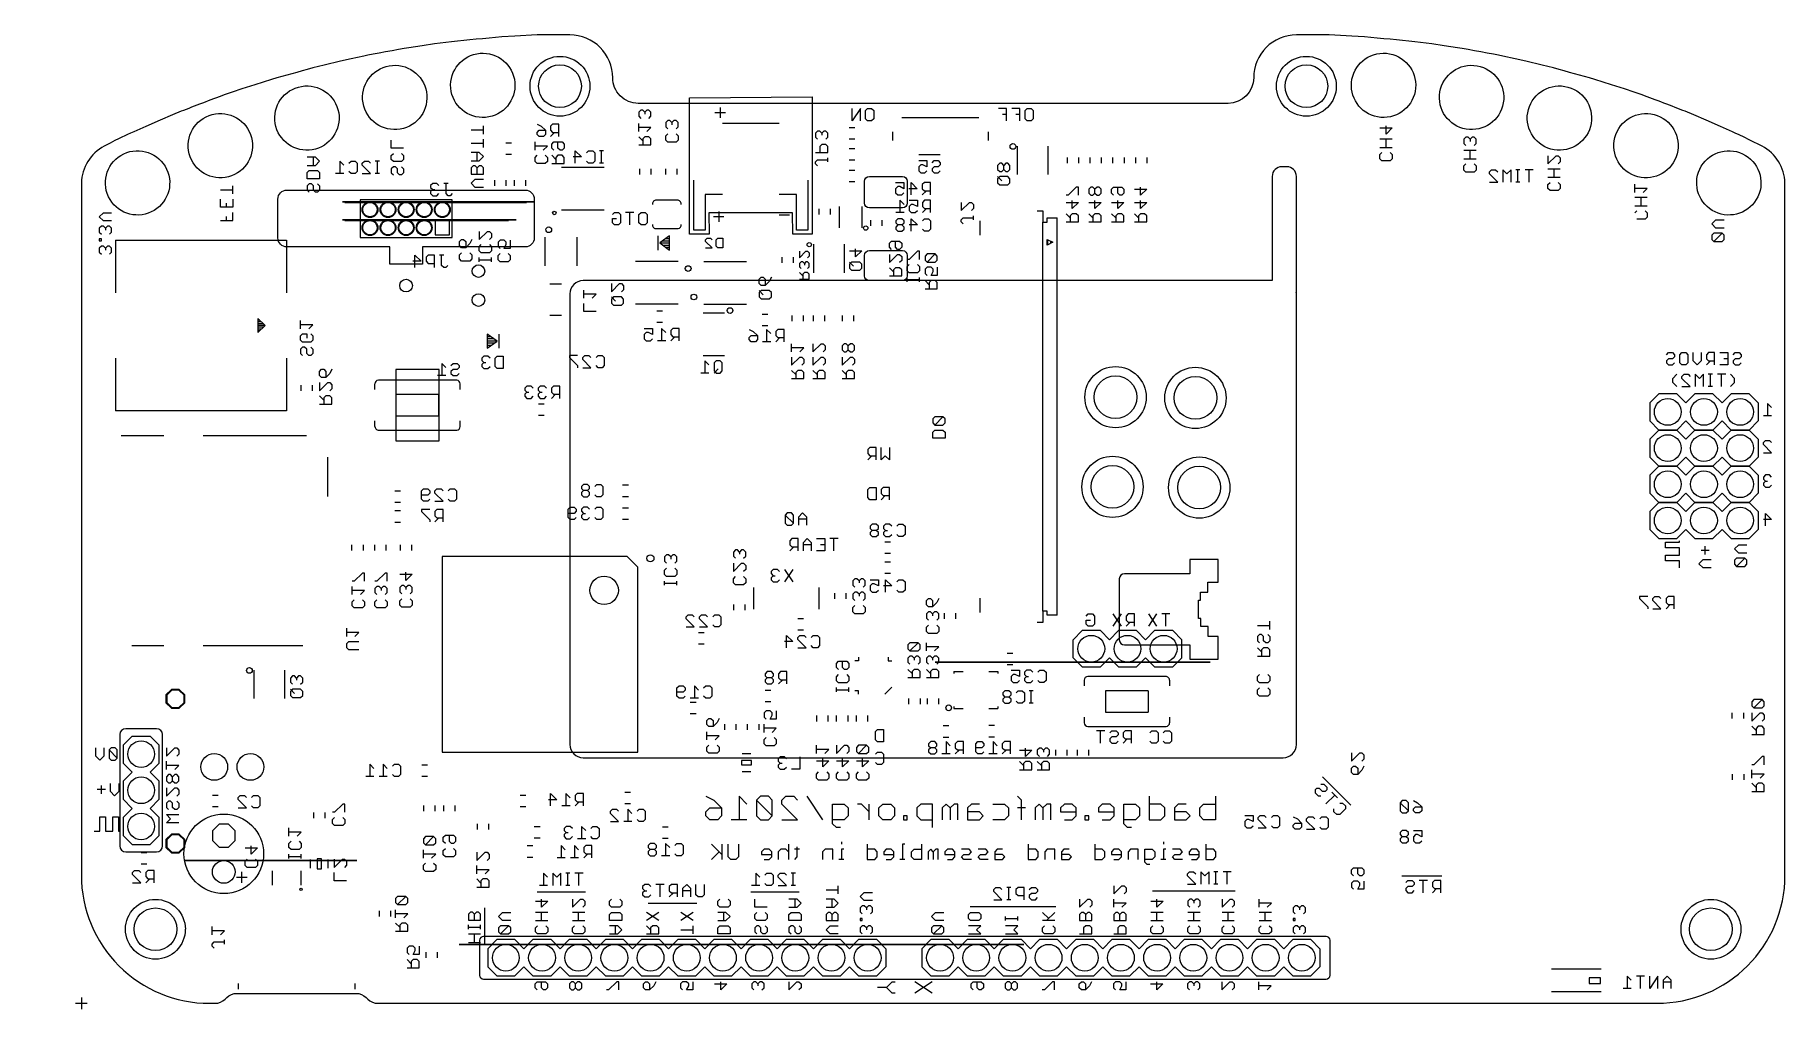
# Model space of a CAD drawing. Header units: millimetres. Extents: x -300 to -177, y 79 to 147.
import ezdxf

# ---------------------------------------------------------------- set-up
doc = ezdxf.new("R2010")
doc.units = ezdxf.units.MM
doc.header["$MEASUREMENT"] = 0
doc.layers.add('cut', color=7, linetype='Continuous')
doc.layers.add('reference', color=7, linetype='Continuous')

msp = doc.modelspace()

# ---------------------------------------------------------------- linework, layer by layer
at = {"layer": 'cut', "color": 250, "lineweight": 9}
msp.add_lwpolyline([(-274.8305, 118.9696), (-271.7805, 118.9696), (-271.7805, 123.9696), (-274.8305, 123.9696), (-274.8305, 118.9696)], close=True, dxfattribs=at)
for centre, major_axis, ratio in [((-224.303, 122.0359), (0, 2.15), 1), ((-218.6944, 121.983), (0, 2.15), 1), ((-224.3029, 122.0359), (1.5001, 0), 0.99993334), ((-218.6943, 121.983), (1.5001, 0), 0.99993334), ((-224.5147, 115.7388), (0, 2.15), 1), ((-224.5146, 115.7388), (1.5001, 0), 0.99993334), ((-218.4292, 115.6859), (0, 2.15), 1), ((-218.4291, 115.6859), (1.5001, 0), 0.99993334)]:
    msp.add_ellipse(centre, major_axis=major_axis, ratio=ratio, dxfattribs=at)
for points, knots in [([(-197.1254, 145.9896), (-197.1254, 145.9896), (-196.2554, 145.7996), (-196.2554, 145.7996), (-196.2554, 145.7996), (-196.2554, 145.7996), (-195.5054, 145.6396), (-195.5054, 145.6396), (-195.5054, 145.6396), (-195.5054, 145.6396), (-194.3554, 145.3596), (-194.3554, 145.3596), (-194.3554, 145.3596), (-194.3554, 145.3596), (-193.5554, 145.1596), (-193.5554, 145.1596), (-193.5554, 145.1596), (-192.4998, 144.849), (-191.6513, 144.6358), (-190.6654, 144.3496), (-190.6654, 144.3496), (-190.6654, 144.3496), (-189.4954, 143.9796), (-189.4954, 143.9796), (-189.4954, 143.9796), (-189.4954, 143.9796), (-188.5654, 143.6796), (-188.5654, 143.6796), (-188.5654, 143.6796), (-188.5654, 143.6796), (-187.8954, 143.4496), (-187.8954, 143.4496), (-187.8954, 143.4496), (-187.8954, 143.4496), (-187.3354, 143.2596), (-187.3354, 143.2596), (-187.3354, 143.2596), (-186.4341, 142.9285), (-185.1783, 142.4534), (-184.3154, 142.1096), (-184.3154, 142.1096), (-184.3154, 142.1096), (-183.7054, 141.8596), (-183.7054, 141.8596), (-183.7054, 141.8596), (-183.7054, 141.8596), (-182.8354, 141.4896), (-182.8354, 141.4896), (-182.8354, 141.4896), (-182.8354, 141.4896), (-181.8254, 141.0496), (-181.8254, 141.0496), (-181.8254, 141.0496), (-181.8254, 141.0496), (-180.9854, 140.6696), (-180.9854, 140.6696), (-180.9854, 140.6696), (-180.6379, 140.5092), (-178.9287, 139.6762), (-178.9117, 139.6665), (-178.9117, 139.6665), (-177.959, 139.1488), (-177.3314, 138.1622), (-177.3054, 137.0696), (-177.3054, 137.0696), (-177.3054, 137.0696), (-177.3055, 88.4696), (-177.3055, 88.4696), (-177.3055, 88.4696), (-177.3055, 83.499), (-181.3349, 79.4696), (-186.3054, 79.4696), (-186.3054, 79.4696), (-186.3054, 79.4696), (-276.0913, 79.4696), (-276.0913, 79.4696), (-276.0913, 79.4696), (-276.3565, 79.4696), (-276.6108, 79.575), (-276.7984, 79.7625), (-276.7984, 79.7625), (-276.7984, 79.7625), (-276.9125, 79.8767), (-276.9125, 79.8767), (-276.9125, 79.8767), (-277.1001, 80.0642), (-277.3544, 80.1696), (-277.6197, 80.1696), (-277.6197, 80.1696), (-277.6197, 80.1696), (-285.9913, 80.1696), (-285.9913, 80.1696), (-285.9913, 80.1696), (-286.2565, 80.1696), (-286.5108, 80.0642), (-286.6984, 79.8767), (-286.6984, 79.8767), (-286.6984, 79.8767), (-286.8125, 79.7625), (-286.8125, 79.7625), (-286.8125, 79.7625), (-287.0001, 79.575), (-287.2544, 79.4696), (-287.5197, 79.4696), (-287.5197, 79.4696), (-287.5197, 79.4696), (-287.9055, 79.4696), (-287.9055, 79.4696), (-287.9055, 79.4696), (-290.2924, 79.4696), (-292.5816, 80.4178), (-294.2694, 82.1056), (-294.2694, 82.1056), (-295.9572, 83.7935), (-296.9055, 86.0827), (-296.9055, 88.4696), (-296.9055, 88.4696), (-296.9055, 88.4696), (-296.9054, 137.0697), (-296.9054, 137.0697), (-296.9054, 137.0697), (-296.8795, 138.1622), (-296.2519, 139.1554), (-295.2992, 139.6665), (-295.2992, 139.6665), (-294.1017, 140.3089), (-293.8755, 140.3696), (-293.2255, 140.6696), (-293.2255, 140.6696), (-293.2255, 140.6696), (-292.3855, 141.0496), (-292.3855, 141.0496), (-292.3855, 141.0496), (-292.3855, 141.0496), (-291.3755, 141.4896), (-291.3755, 141.4896), (-291.3755, 141.4896), (-291.3755, 141.4896), (-290.5055, 141.8596), (-290.5055, 141.8596), (-290.5055, 141.8596), (-290.5055, 141.8596), (-289.8955, 142.1096), (-289.8955, 142.1096), (-289.8955, 142.1096), (-289.0049, 142.4644), (-287.8148, 142.9145), (-286.8755, 143.2596), (-286.8755, 143.2596), (-286.8755, 143.2596), (-286.3155, 143.4496), (-286.3155, 143.4496), (-286.3155, 143.4496), (-286.3155, 143.4496), (-285.6455, 143.6796), (-285.6455, 143.6796), (-285.6455, 143.6796), (-285.6455, 143.6796), (-284.7155, 143.9796), (-284.7155, 143.9796), (-284.7155, 143.9796), (-284.7155, 143.9796), (-283.5455, 144.3496), (-283.5455, 144.3496), (-283.5455, 144.3496), (-282.5597, 144.6358), (-281.7105, 144.8493), (-280.6555, 145.1596), (-280.6555, 145.1596), (-280.6555, 145.1596), (-279.8555, 145.3596), (-279.8555, 145.3596), (-279.8555, 145.3596), (-279.8555, 145.3596), (-278.7055, 145.6396), (-278.7055, 145.6396), (-278.7055, 145.6396), (-278.7055, 145.6396), (-277.9555, 145.7996), (-277.9555, 145.7996), (-277.9555, 145.7996), (-277.9555, 145.7996), (-277.0855, 145.9896), (-277.0855, 145.9896), (-277.0855, 145.9896), (-276.4395, 146.1317), (-274.7135, 146.4389), (-273.9055, 146.5696), (-273.9055, 146.5696), (-273.9055, 146.5696), (-272.9855, 146.7096), (-272.9855, 146.7096), (-272.9855, 146.7096), (-272.9855, 146.7096), (-272.1055, 146.8396), (-272.1055, 146.8396), (-272.1055, 146.8396), (-272.1055, 146.8396), (-270.9155, 146.9896), (-270.9155, 146.9896), (-270.9155, 146.9896), (-269.7953, 147.1262), (-268.5842, 147.2062), (-267.3855, 147.3296), (-267.3855, 147.3296), (-267.3855, 147.3296), (-266.4855, 147.3896), (-266.4855, 147.3896), (-266.4855, 147.3896), (-266.4855, 147.3896), (-264.9055, 147.4696), (-264.9055, 147.4696), (-264.9055, 147.4696), (-264.9055, 147.4696), (-262.6055, 147.4696), (-262.6055, 147.4696), (-262.6055, 147.4696), (-261.8098, 147.4696), (-261.0467, 147.1535), (-260.4841, 146.5909), (-260.4841, 146.5909), (-259.9215, 146.0283), (-259.6055, 145.2652), (-259.6055, 144.4696), (-259.6055, 144.4696), (-259.6055, 143.9922), (-259.4158, 143.5344), (-259.0782, 143.1968), (-259.0782, 143.1968), (-258.7407, 142.8592), (-258.2828, 142.6696), (-257.8055, 142.6696), (-257.8055, 142.6696), (-257.8055, 142.6696), (-216.4054, 142.6696), (-216.4054, 142.6696), (-216.4054, 142.6696), (-215.4113, 142.6696), (-214.6055, 143.4755), (-214.6054, 144.4696), (-214.6054, 144.4696), (-214.6054, 145.2652), (-214.2894, 146.0283), (-213.7268, 146.5909), (-213.7268, 146.5909), (-213.1642, 147.1535), (-212.4011, 147.4696), (-211.6054, 147.4696), (-211.6054, 147.4696), (-211.6054, 147.4696), (-209.3054, 147.4696), (-209.3054, 147.4696), (-209.3054, 147.4696), (-209.3054, 147.4696), (-207.7254, 147.3896), (-207.7254, 147.3896), (-207.7254, 147.3896), (-207.7254, 147.3896), (-206.8254, 147.3296), (-206.8254, 147.3296), (-206.8254, 147.3296), (-205.6281, 147.2065), (-204.4149, 147.1261), (-203.2954, 146.9896), (-203.2954, 146.9896), (-203.2954, 146.9896), (-202.1054, 146.8396), (-202.1054, 146.8396), (-202.1054, 146.8396), (-202.1054, 146.8396), (-201.2254, 146.7096), (-201.2254, 146.7096), (-201.2254, 146.7096), (-201.2254, 146.7096), (-200.3054, 146.5696), (-200.3054, 146.5696), (-200.3054, 146.5696), (-199.4976, 146.4389), (-197.771, 146.1316), (-197.1254, 145.9896)], [0, 0, 0, 0, 0.01408451, 0.01408451, 0.01408451, 0.01408451, 0.02816901, 0.02816901, 0.02816901, 0.02816901, 0.04225352, 0.04225352, 0.04225352, 0.04225352, 0.05633803, 0.05633803, 0.05633803, 0.05633803, 0.07042254, 0.07042254, 0.07042254, 0.07042254, 0.08450704, 0.08450704, 0.08450704, 0.08450704, 0.09859155, 0.09859155, 0.09859155, 0.09859155, 0.11267606, 0.11267606, 0.11267606, 0.11267606, 0.12676056, 0.12676056, 0.12676056, 0.12676056, 0.14084507, 0.14084507, 0.14084507, 0.14084507, 0.15492958, 0.15492958, 0.15492958, 0.15492958, 0.16901408, 0.16901408, 0.16901408, 0.16901408, 0.18309859, 0.18309859, 0.18309859, 0.18309859, 0.1971831, 0.1971831, 0.1971831, 0.1971831, 0.21126761, 0.21126761, 0.21126761, 0.21126761, 0.22535211, 0.22535211, 0.22535211, 0.22535211, 0.23943662, 0.23943662, 0.23943662, 0.23943662, 0.25352113, 0.25352113, 0.25352113, 0.25352113, 0.26760563, 0.26760563, 0.26760563, 0.26760563, 0.28169014, 0.28169014, 0.28169014, 0.28169014, 0.29577465, 0.29577465, 0.29577465, 0.29577465, 0.30985915, 0.30985915, 0.30985915, 0.30985915, 0.32394366, 0.32394366, 0.32394366, 0.32394366, 0.33802817, 0.33802817, 0.33802817, 0.33802817, 0.35211268, 0.35211268, 0.35211268, 0.35211268, 0.36619718, 0.36619718, 0.36619718, 0.36619718, 0.38028169, 0.38028169, 0.38028169, 0.38028169, 0.3943662, 0.3943662, 0.3943662, 0.3943662, 0.4084507, 0.4084507, 0.4084507, 0.4084507, 0.42253521, 0.42253521, 0.42253521, 0.42253521, 0.43661972, 0.43661972, 0.43661972, 0.43661972, 0.45070423, 0.45070423, 0.45070423, 0.45070423, 0.46478873, 0.46478873, 0.46478873, 0.46478873, 0.47887324, 0.47887324, 0.47887324, 0.47887324, 0.49295775, 0.49295775, 0.49295775, 0.49295775, 0.50704225, 0.50704225, 0.50704225, 0.50704225, 0.52112676, 0.52112676, 0.52112676, 0.52112676, 0.53521127, 0.53521127, 0.53521127, 0.53521127, 0.54929577, 0.54929577, 0.54929577, 0.54929577, 0.56338028, 0.56338028, 0.56338028, 0.56338028, 0.57746479, 0.57746479, 0.57746479, 0.57746479, 0.5915493, 0.5915493, 0.5915493, 0.5915493, 0.6056338, 0.6056338, 0.6056338, 0.6056338, 0.61971831, 0.61971831, 0.61971831, 0.61971831, 0.63380282, 0.63380282, 0.63380282, 0.63380282, 0.64788732, 0.64788732, 0.64788732, 0.64788732, 0.66197183, 0.66197183, 0.66197183, 0.66197183, 0.67605634, 0.67605634, 0.67605634, 0.67605634, 0.69014085, 0.69014085, 0.69014085, 0.69014085, 0.70422535, 0.70422535, 0.70422535, 0.70422535, 0.71830986, 0.71830986, 0.71830986, 0.71830986, 0.73239437, 0.73239437, 0.73239437, 0.73239437, 0.74647887, 0.74647887, 0.74647887, 0.74647887, 0.76056338, 0.76056338, 0.76056338, 0.76056338, 0.77464789, 0.77464789, 0.77464789, 0.77464789, 0.78873239, 0.78873239, 0.78873239, 0.78873239, 0.8028169, 0.8028169, 0.8028169, 0.8028169, 0.81690141, 0.81690141, 0.81690141, 0.81690141, 0.83098592, 0.83098592, 0.83098592, 0.83098592, 0.84507042, 0.84507042, 0.84507042, 0.84507042, 0.85915493, 0.85915493, 0.85915493, 0.85915493, 0.87323944, 0.87323944, 0.87323944, 0.87323944, 0.88732394, 0.88732394, 0.88732394, 0.88732394, 0.90140845, 0.90140845, 0.90140845, 0.90140845, 0.91549296, 0.91549296, 0.91549296, 0.91549296, 0.92957746, 0.92957746, 0.92957746, 0.92957746, 0.94366197, 0.94366197, 0.94366197, 0.94366197, 0.95774648, 0.95774648, 0.95774648, 0.95774648, 0.97183099, 0.97183099, 0.97183099, 0.97183099, 1, 1, 1, 1]), ([(-254.2071, 133.4816), (-254.2071, 133.4816), (-252.8312, 133.4816), (-252.8312, 133.4816), (-252.8312, 133.4816), (-252.8312, 133.4816), (-252.8477, 134.9832), (-252.8477, 134.9832), (-252.8477, 134.9832), (-252.8477, 134.9832), (-246.9739, 134.9832), (-246.9739, 134.9832), (-246.9739, 134.9832), (-246.9739, 134.9832), (-246.9574, 133.4816), (-246.9574, 133.4816), (-246.9574, 133.4816), (-246.9574, 133.4816), (-245.608, 133.4816), (-245.608, 133.4816), (-245.608, 133.4816), (-245.608, 133.4816), (-245.608, 143.1194), (-245.608, 143.1194), (-245.608, 143.1194), (-245.608, 143.1194), (-254.2071, 143.0665), (-254.2071, 143.0665), (-254.2071, 143.0665), (-254.2071, 143.0665), (-254.2071, 133.4816), (-254.2071, 133.4816)], [0, 0, 0, 0, 0.11111111, 0.11111111, 0.11111111, 0.11111111, 0.22222222, 0.22222222, 0.22222222, 0.22222222, 0.33333333, 0.33333333, 0.33333333, 0.33333333, 0.44444444, 0.44444444, 0.44444444, 0.44444444, 0.55555556, 0.55555556, 0.55555556, 0.55555556, 0.66666667, 0.66666667, 0.66666667, 0.66666667, 0.77777778, 0.77777778, 0.77777778, 0.77777778, 1, 1, 1, 1]), ([(-212.6295, 138.2195), (-212.6295, 138.2195), (-212.2813, 138.2195), (-212.2813, 138.2195), (-212.2813, 138.2195), (-211.9095, 138.2195), (-211.6054, 137.9154), (-211.6054, 137.5436), (-211.6054, 137.5436), (-211.6054, 137.5436), (-211.6054, 129.4883), (-211.6054, 129.4883), (-211.6054, 129.4883), (-211.6054, 129.4583), (-211.6075, 129.4287), (-211.6113, 129.3997), (-211.6113, 129.3997), (-211.6075, 129.3657), (-211.6054, 129.3312), (-211.6054, 129.2963), (-211.6054, 129.2963), (-211.6054, 129.2963), (-211.6054, 97.6427), (-211.6054, 97.6427), (-211.6054, 97.6427), (-211.6054, 97.1349), (-212.0208, 96.7195), (-212.5286, 96.7195), (-212.5286, 96.7195), (-212.5286, 96.7195), (-261.6822, 96.7195), (-261.6822, 96.7195), (-261.6822, 96.7195), (-262.19, 96.7195), (-262.6054, 97.1349), (-262.6054, 97.6427), (-262.6054, 97.6427), (-262.6054, 97.6427), (-262.6054, 129.2963), (-262.6054, 129.2963), (-262.6054, 129.2963), (-262.6054, 129.8041), (-262.19, 130.2195), (-261.6822, 130.2195), (-261.6822, 130.2195), (-261.6822, 130.2195), (-213.3054, 130.2195), (-213.3054, 130.2195), (-213.3054, 130.2195), (-213.3054, 130.2195), (-213.3054, 137.5436), (-213.3054, 137.5436), (-213.3054, 137.5436), (-213.3054, 137.9154), (-213.0013, 138.2195), (-212.6295, 138.2195)], [0, 0, 0, 0, 0.06666667, 0.06666667, 0.06666667, 0.06666667, 0.13333333, 0.13333333, 0.13333333, 0.13333333, 0.2, 0.2, 0.2, 0.2, 0.26666667, 0.26666667, 0.26666667, 0.26666667, 0.33333333, 0.33333333, 0.33333333, 0.33333333, 0.4, 0.4, 0.4, 0.4, 0.46666667, 0.46666667, 0.46666667, 0.46666667, 0.53333333, 0.53333333, 0.53333333, 0.53333333, 0.6, 0.6, 0.6, 0.6, 0.66666667, 0.66666667, 0.66666667, 0.66666667, 0.73333333, 0.73333333, 0.73333333, 0.73333333, 0.8, 0.8, 0.8, 0.8, 0.86666667, 0.86666667, 0.86666667, 0.86666667, 1, 1, 1, 1]), ([(-241.5849, 135.329), (-241.5849, 135.329), (-239.2572, 135.329), (-239.2572, 135.329), (-239.2572, 135.329), (-239.0722, 135.329), (-238.921, 135.4802), (-238.921, 135.6651), (-238.921, 135.6651), (-238.921, 135.6651), (-238.921, 137.1929), (-238.921, 137.1929), (-238.921, 137.1929), (-238.921, 137.3778), (-239.0722, 137.529), (-239.2572, 137.529), (-239.2572, 137.529), (-239.2572, 137.529), (-241.5849, 137.529), (-241.5849, 137.529), (-241.5849, 137.529), (-241.7698, 137.529), (-241.921, 137.3778), (-241.921, 137.1929), (-241.921, 137.1929), (-241.921, 137.1929), (-241.921, 135.6651), (-241.921, 135.6651), (-241.921, 135.6651), (-241.921, 135.4802), (-241.7698, 135.329), (-241.5849, 135.329)], [0, 0, 0, 0, 0.11111111, 0.11111111, 0.11111111, 0.11111111, 0.22222222, 0.22222222, 0.22222222, 0.22222222, 0.33333333, 0.33333333, 0.33333333, 0.33333333, 0.44444444, 0.44444444, 0.44444444, 0.44444444, 0.55555556, 0.55555556, 0.55555556, 0.55555556, 0.66666667, 0.66666667, 0.66666667, 0.66666667, 0.77777778, 0.77777778, 0.77777778, 0.77777778, 1, 1, 1, 1]), ([(-241.5849, 130.2195), (-241.5849, 130.2195), (-239.2572, 130.2195), (-239.2572, 130.2195), (-239.2572, 130.2195), (-239.0722, 130.2195), (-238.921, 130.3707), (-238.921, 130.5556), (-238.921, 130.5556), (-238.921, 130.5556), (-238.921, 131.9925), (-238.921, 131.9925), (-238.921, 131.9925), (-238.921, 132.1774), (-239.0722, 132.3286), (-239.2572, 132.3286), (-239.2572, 132.3286), (-239.2572, 132.3286), (-241.5849, 132.3286), (-241.5849, 132.3286), (-241.5849, 132.3286), (-241.7698, 132.3286), (-241.921, 132.1774), (-241.921, 131.9925), (-241.921, 131.9925), (-241.921, 131.9925), (-241.921, 130.5556), (-241.921, 130.5556), (-241.921, 130.5556), (-241.921, 130.3707), (-241.7698, 130.2195), (-241.5849, 130.2195)], [0, 0, 0, 0, 0.11111111, 0.11111111, 0.11111111, 0.11111111, 0.22222222, 0.22222222, 0.22222222, 0.22222222, 0.33333333, 0.33333333, 0.33333333, 0.33333333, 0.44444444, 0.44444444, 0.44444444, 0.44444444, 0.55555556, 0.55555556, 0.55555556, 0.55555556, 0.66666667, 0.66666667, 0.66666667, 0.66666667, 0.77777778, 0.77777778, 0.77777778, 0.77777778, 1, 1, 1, 1]), ([(-219.0951, 103.6351), (-219.0951, 103.6351), (-219.0951, 104.6351), (-219.0951, 104.6351), (-219.0951, 104.6351), (-219.0951, 104.6351), (-219.4615, 104.6351), (-219.4615, 104.6351), (-219.4615, 104.6351), (-219.4615, 104.6351), (-219.8179, 104.6351), (-219.8179, 104.6351), (-219.8179, 104.6351), (-219.8179, 104.6351), (-223.6713, 104.6351), (-223.6713, 104.6351), (-223.6713, 104.6351), (-223.8728, 104.6351), (-224.0377, 104.7999), (-224.0377, 105.0015), (-224.0377, 105.0015), (-224.0377, 105.0015), (-224.0377, 109.2687), (-224.0377, 109.2687), (-224.0377, 109.2687), (-224.0377, 109.4703), (-223.8729, 109.6351), (-223.6713, 109.6351), (-223.6713, 109.6351), (-223.6713, 109.6351), (-219.8179, 109.6351), (-219.8179, 109.6351), (-219.8179, 109.6351), (-219.8179, 109.6351), (-219.4615, 109.6351), (-219.4615, 109.6351), (-219.4615, 109.6351), (-219.4615, 109.6351), (-219.0951, 109.6351), (-219.0951, 109.6351), (-219.0951, 109.6351), (-219.0951, 109.6351), (-219.0951, 110.6351), (-219.0951, 110.6351), (-219.0951, 110.6351), (-219.0951, 110.6351), (-217.0951, 110.6351), (-217.0951, 110.6351), (-217.0951, 110.6351), (-217.0951, 110.6351), (-217.0951, 109.0351), (-217.0951, 109.0351), (-217.0951, 109.0351), (-217.0951, 109.0351), (-217.8195, 109.0351), (-217.8195, 109.0351), (-217.8195, 109.0351), (-217.8195, 109.0351), (-217.8195, 108.3534), (-217.8195, 108.3534), (-217.8195, 108.3534), (-217.8195, 108.3534), (-218.3342, 108.3534), (-218.3342, 108.3534), (-218.3342, 108.3534), (-218.3342, 108.3534), (-218.3342, 107.7851), (-218.3342, 107.7851), (-218.3342, 107.7851), (-218.3342, 107.7851), (-218.4786, 107.7851), (-218.4786, 107.7851), (-218.4786, 107.7851), (-218.4786, 107.7851), (-218.4786, 106.4851), (-218.4786, 106.4851), (-218.4786, 106.4851), (-218.4786, 106.4851), (-218.3123, 106.4851), (-218.3123, 106.4851), (-218.3123, 106.4851), (-218.3123, 106.4851), (-218.3122, 105.9324), (-218.3122, 105.9324), (-218.3122, 105.9324), (-218.3122, 105.9324), (-217.7975, 105.9324), (-217.7975, 105.9324), (-217.7975, 105.9324), (-217.7975, 105.9324), (-217.7975, 105.2351), (-217.7975, 105.2351), (-217.7975, 105.2351), (-217.7975, 105.2351), (-217.0951, 105.2351), (-217.0951, 105.2351), (-217.0951, 105.2351), (-217.0951, 105.2351), (-217.0951, 103.6351), (-217.0951, 103.6351), (-217.0951, 103.6351), (-217.0951, 103.6351), (-219.0951, 103.6351), (-219.0951, 103.6351)], [0, 0, 0, 0, 0.03703704, 0.03703704, 0.03703704, 0.03703704, 0.07407407, 0.07407407, 0.07407407, 0.07407407, 0.11111111, 0.11111111, 0.11111111, 0.11111111, 0.14814815, 0.14814815, 0.14814815, 0.14814815, 0.18518519, 0.18518519, 0.18518519, 0.18518519, 0.22222222, 0.22222222, 0.22222222, 0.22222222, 0.25925926, 0.25925926, 0.25925926, 0.25925926, 0.2962963, 0.2962963, 0.2962963, 0.2962963, 0.33333333, 0.33333333, 0.33333333, 0.33333333, 0.37037037, 0.37037037, 0.37037037, 0.37037037, 0.40740741, 0.40740741, 0.40740741, 0.40740741, 0.44444444, 0.44444444, 0.44444444, 0.44444444, 0.48148148, 0.48148148, 0.48148148, 0.48148148, 0.51851852, 0.51851852, 0.51851852, 0.51851852, 0.55555556, 0.55555556, 0.55555556, 0.55555556, 0.59259259, 0.59259259, 0.59259259, 0.59259259, 0.62962963, 0.62962963, 0.62962963, 0.62962963, 0.66666667, 0.66666667, 0.66666667, 0.66666667, 0.7037037, 0.7037037, 0.7037037, 0.7037037, 0.74074074, 0.74074074, 0.74074074, 0.74074074, 0.77777778, 0.77777778, 0.77777778, 0.77777778, 0.81481481, 0.81481481, 0.81481481, 0.81481481, 0.85185185, 0.85185185, 0.85185185, 0.85185185, 0.88888889, 0.88888889, 0.88888889, 0.88888889, 0.92592593, 0.92592593, 0.92592593, 0.92592593, 1, 1, 1, 1]), ([(-293.7898, 98.7556), (-293.7898, 98.7556), (-291.621, 98.7556), (-291.621, 98.7556), (-291.621, 98.7556), (-291.3924, 98.7556), (-291.2054, 98.5686), (-291.2054, 98.34), (-291.2054, 98.34), (-291.2054, 98.34), (-291.2054, 90.5192), (-291.2054, 90.5192), (-291.2054, 90.5192), (-291.2054, 90.2906), (-291.3924, 90.1036), (-291.621, 90.1036), (-291.621, 90.1036), (-291.621, 90.1036), (-293.7898, 90.1036), (-293.7898, 90.1036), (-293.7898, 90.1036), (-294.0184, 90.1036), (-294.2054, 90.2906), (-294.2054, 90.5192), (-294.2054, 90.5192), (-294.2054, 90.5192), (-294.2054, 98.34), (-294.2054, 98.34), (-294.2054, 98.34), (-294.2054, 98.5686), (-294.0184, 98.7556), (-293.7898, 98.7556)], [0, 0, 0, 0, 0.11111111, 0.11111111, 0.11111111, 0.11111111, 0.22222222, 0.22222222, 0.22222222, 0.22222222, 0.33333333, 0.33333333, 0.33333333, 0.33333333, 0.44444444, 0.44444444, 0.44444444, 0.44444444, 0.55555556, 0.55555556, 0.55555556, 0.55555556, 0.66666667, 0.66666667, 0.66666667, 0.66666667, 0.77777778, 0.77777778, 0.77777778, 0.77777778, 1, 1, 1, 1]), ([(-268.6683, 84.1696), (-268.6683, 84.1696), (-209.5225, 84.1696), (-209.5225, 84.1696), (-209.5225, 84.1696), (-209.3706, 84.1696), (-209.2464, 84.0454), (-209.2464, 83.8935), (-209.2464, 83.8935), (-209.2464, 83.8935), (-209.2464, 81.4457), (-209.2464, 81.4457), (-209.2464, 81.4457), (-209.2464, 81.2938), (-209.3706, 81.1696), (-209.5225, 81.1696), (-209.5225, 81.1696), (-209.5225, 81.1696), (-268.6683, 81.1696), (-268.6683, 81.1696), (-268.6683, 81.1696), (-268.8202, 81.1696), (-268.9444, 81.2938), (-268.9444, 81.4457), (-268.9444, 81.4457), (-268.9444, 81.4457), (-268.9444, 83.8935), (-268.9444, 83.8935), (-268.9444, 83.8935), (-268.9444, 84.0454), (-268.8202, 84.1696), (-268.6683, 84.1696)], [0, 0, 0, 0, 0.11111111, 0.11111111, 0.11111111, 0.11111111, 0.22222222, 0.22222222, 0.22222222, 0.22222222, 0.33333333, 0.33333333, 0.33333333, 0.33333333, 0.44444444, 0.44444444, 0.44444444, 0.44444444, 0.55555556, 0.55555556, 0.55555556, 0.55555556, 0.66666667, 0.66666667, 0.66666667, 0.66666667, 0.77777778, 0.77777778, 0.77777778, 0.77777778, 1, 1, 1, 1])]:
    msp.add_open_spline(points, degree=3, knots=knots, dxfattribs=at)
at = {"layer": 'cut', "lineweight": 9}
for points, knots in [([(-261.8055, 143.8696), (-261.8055, 144.698), (-262.4771, 145.3696), (-263.3054, 145.3696), (-263.3054, 145.3696), (-264.1339, 145.3696), (-264.8054, 144.698), (-264.8054, 143.8696), (-264.8054, 143.8696), (-264.8055, 143.0412), (-264.1339, 142.3696), (-263.3055, 142.3696), (-263.3055, 142.3696), (-262.4771, 142.3696), (-261.8055, 143.0412), (-261.8055, 143.8696)], [0, 0, 0, 0, 0.2, 0.2, 0.2, 0.2, 0.4, 0.4, 0.4, 0.4, 0.6, 0.6, 0.6, 0.6, 1, 1, 1, 1]), ([(-209.4054, 143.8696), (-209.4054, 144.698), (-210.0771, 145.3696), (-210.9054, 145.3696), (-210.9054, 145.3696), (-211.7338, 145.3696), (-212.4054, 144.698), (-212.4054, 143.8696), (-212.4054, 143.8696), (-212.4054, 143.0412), (-211.7339, 142.3696), (-210.9055, 142.3696), (-210.9055, 142.3696), (-210.0771, 142.3696), (-209.4055, 143.0412), (-209.4055, 143.8696), (-209.4055, 143.8696), (-209.4054, 143.8696), (-209.4054, 143.8696)], [0, 0, 0, 0, 0.2, 0.2, 0.2, 0.2, 0.4, 0.4, 0.4, 0.4, 0.6, 0.6, 0.6, 0.6, 1, 1, 1, 1.0001, 1.0001, 1.0001, 1.0001]), ([(-290.2055, 84.6696), (-290.2055, 85.498), (-290.8771, 86.1696), (-291.7054, 86.1696), (-291.7054, 86.1696), (-292.5339, 86.1696), (-293.2054, 85.498), (-293.2054, 84.6696), (-293.2054, 84.6696), (-293.2055, 83.8412), (-292.5339, 83.1696), (-291.7055, 83.1696), (-291.7055, 83.1696), (-290.8771, 83.1696), (-290.2055, 83.8412), (-290.2055, 84.6696)], [0, 0, 0, 0, 0.2, 0.2, 0.2, 0.2, 0.4, 0.4, 0.4, 0.4, 0.6, 0.6, 0.6, 0.6, 1, 1, 1, 1]), ([(-181.0054, 84.6696), (-181.0054, 85.498), (-181.6771, 86.1696), (-182.5054, 86.1696), (-182.5054, 86.1696), (-183.3338, 86.1696), (-184.0054, 85.498), (-184.0054, 84.6696), (-184.0054, 84.6696), (-184.0054, 83.8412), (-183.3339, 83.1696), (-182.5055, 83.1696), (-182.5055, 83.1696), (-181.6771, 83.1696), (-181.0055, 83.8412), (-181.0055, 84.6696), (-181.0055, 84.6696), (-181.0054, 84.6696), (-181.0054, 84.6696)], [0, 0, 0, 0, 0.2, 0.2, 0.2, 0.2, 0.4, 0.4, 0.4, 0.4, 0.6, 0.6, 0.6, 0.6, 1, 1, 1, 1.0001, 1.0001, 1.0001, 1.0001])]:
    msp.add_open_spline(points, degree=3, knots=knots, dxfattribs=at)
at = {"layer": 'reference', "color": 242, "lineweight": 9}
for points, knots in [([(-266.4727, 144.1288), (-266.5814, 145.3711), (-267.6766, 146.2901), (-268.9189, 146.1814), (-268.9189, 146.1814), (-270.1613, 146.0727), (-271.0802, 144.9775), (-270.9716, 143.7352), (-270.9716, 143.7352), (-270.8629, 142.4929), (-269.7677, 141.5739), (-268.5254, 141.6826), (-268.5254, 141.6826), (-267.283, 141.7913), (-266.3641, 142.8865), (-266.4727, 144.1288)], [0, 0, 0, 0, 0.2, 0.2, 0.2, 0.2, 0.4, 0.4, 0.4, 0.4, 0.6, 0.6, 0.6, 0.6, 1, 1, 1, 1]), ([(-266.4727, 144.1288), (-266.5814, 145.3711), (-267.6766, 146.2901), (-268.9189, 146.1814), (-268.9189, 146.1814), (-270.1613, 146.0727), (-271.0802, 144.9775), (-270.9716, 143.7352), (-270.9716, 143.7352), (-270.8629, 142.4929), (-269.7677, 141.5739), (-268.5254, 141.6826), (-268.5254, 141.6826), (-267.283, 141.7913), (-266.3641, 142.8865), (-266.4727, 144.1288)], [0, 0, 0, 0, 0.2, 0.2, 0.2, 0.2, 0.4, 0.4, 0.4, 0.4, 0.6, 0.6, 0.6, 0.6, 1, 1, 1, 1]), ([(-207.7382, 144.1288), (-207.8468, 142.8865), (-206.9279, 141.7913), (-205.6856, 141.6826), (-205.6856, 141.6826), (-204.4432, 141.5739), (-203.348, 142.4929), (-203.2393, 143.7352), (-203.2393, 143.7352), (-203.1307, 144.9775), (-204.0496, 146.0727), (-205.2919, 146.1814), (-205.2919, 146.1814), (-206.5343, 146.2901), (-207.6295, 145.3711), (-207.7382, 144.1288)], [0, 0, 0, 0, 0.2, 0.2, 0.2, 0.2, 0.4, 0.4, 0.4, 0.4, 0.6, 0.6, 0.6, 0.6, 1, 1, 1, 1]), ([(-207.7382, 144.1288), (-207.8468, 142.8865), (-206.9279, 141.7913), (-205.6856, 141.6826), (-205.6856, 141.6826), (-204.4432, 141.5739), (-203.348, 142.4929), (-203.2393, 143.7352), (-203.2393, 143.7352), (-203.1307, 144.9775), (-204.0496, 146.0727), (-205.2919, 146.1814), (-205.2919, 146.1814), (-206.5343, 146.2901), (-207.6295, 145.3711), (-207.7382, 144.1288)], [0, 0, 0, 0, 0.2, 0.2, 0.2, 0.2, 0.4, 0.4, 0.4, 0.4, 0.6, 0.6, 0.6, 0.6, 1, 1, 1, 1]), ([(-272.6787, 143.4683), (-272.891, 144.6972), (-274.0592, 145.5213), (-275.2881, 145.3091), (-275.2881, 145.3091), (-276.5169, 145.0968), (-277.3411, 143.9285), (-277.1288, 142.6997), (-277.1288, 142.6997), (-276.9165, 141.4708), (-275.7483, 140.6467), (-274.5194, 140.8589), (-274.5194, 140.8589), (-273.2906, 141.0712), (-272.4664, 142.2395), (-272.6787, 143.4683)], [0, 0, 0, 0, 0.2, 0.2, 0.2, 0.2, 0.4, 0.4, 0.4, 0.4, 0.6, 0.6, 0.6, 0.6, 1, 1, 1, 1]), ([(-272.6787, 143.4683), (-272.891, 144.6972), (-274.0592, 145.5213), (-275.2881, 145.3091), (-275.2881, 145.3091), (-276.5169, 145.0968), (-277.3411, 143.9285), (-277.1288, 142.6997), (-277.1288, 142.6997), (-276.9165, 141.4708), (-275.7483, 140.6467), (-274.5194, 140.8589), (-274.5194, 140.8589), (-273.2906, 141.0712), (-272.4664, 142.2395), (-272.6787, 143.4683)], [0, 0, 0, 0, 0.2, 0.2, 0.2, 0.2, 0.4, 0.4, 0.4, 0.4, 0.6, 0.6, 0.6, 0.6, 1, 1, 1, 1]), ([(-261.2056, 143.8696), (-261.2056, 145.0294), (-262.1458, 145.9696), (-263.3055, 145.9696), (-263.3055, 145.9696), (-264.4653, 145.9696), (-265.4054, 145.0294), (-265.4054, 143.8696), (-265.4054, 143.8696), (-265.4055, 142.7098), (-264.4654, 141.7696), (-263.3056, 141.7696), (-263.3056, 141.7696), (-262.1458, 141.7696), (-261.2057, 142.7098), (-261.2057, 143.8696), (-261.2057, 143.8696), (-261.2056, 143.8696), (-261.2056, 143.8696)], [0, 0, 0, 0, 0.2, 0.2, 0.2, 0.2, 0.4, 0.4, 0.4, 0.4, 0.6, 0.6, 0.6, 0.6, 1, 1, 1, 1.0001, 1.0001, 1.0001, 1.0001]), ([(-208.8055, 143.8696), (-208.8055, 145.0294), (-209.7457, 145.9696), (-210.9054, 145.9696), (-210.9054, 145.9696), (-212.0652, 145.9696), (-213.0053, 145.0294), (-213.0053, 143.8696), (-213.0053, 143.8696), (-213.0054, 142.7098), (-212.0653, 141.7696), (-210.9055, 141.7696), (-210.9055, 141.7696), (-209.7457, 141.7696), (-208.8056, 142.7098), (-208.8056, 143.8696), (-208.8056, 143.8696), (-208.8055, 143.8696), (-208.8055, 143.8696)], [0, 0, 0, 0, 0.2, 0.2, 0.2, 0.2, 0.4, 0.4, 0.4, 0.4, 0.6, 0.6, 0.6, 0.6, 1, 1, 1, 1.0001, 1.0001, 1.0001, 1.0001]), ([(-201.5322, 143.4683), (-201.7445, 142.2395), (-200.9203, 141.0712), (-199.6915, 140.8589), (-199.6915, 140.8589), (-198.4626, 140.6467), (-197.2944, 141.4708), (-197.0821, 142.6997), (-197.0821, 142.6997), (-196.8698, 143.9285), (-197.6939, 145.0968), (-198.9228, 145.309), (-198.9228, 145.309), (-200.1517, 145.5213), (-201.3199, 144.6972), (-201.5322, 143.4683)], [0, 0, 0, 0, 0.2, 0.2, 0.2, 0.2, 0.4, 0.4, 0.4, 0.4, 0.6, 0.6, 0.6, 0.6, 1, 1, 1, 1]), ([(-201.5322, 143.4683), (-201.7445, 142.2395), (-200.9203, 141.0712), (-199.6915, 140.8589), (-199.6915, 140.8589), (-198.4626, 140.6467), (-197.2944, 141.4708), (-197.0821, 142.6997), (-197.0821, 142.6997), (-196.8698, 143.9285), (-197.6939, 145.0968), (-198.9228, 145.309), (-198.9228, 145.309), (-200.1517, 145.5213), (-201.3199, 144.6972), (-201.5322, 143.4683)], [0, 0, 0, 0, 0.2, 0.2, 0.2, 0.2, 0.4, 0.4, 0.4, 0.4, 0.6, 0.6, 0.6, 0.6, 1, 1, 1, 1]), ([(-278.8904, 142.2359), (-279.2216, 143.4382), (-280.4647, 144.1444), (-281.667, 143.8132), (-281.667, 143.8132), (-282.8693, 143.4821), (-283.5754, 142.239), (-283.2443, 141.0367), (-283.2443, 141.0367), (-282.9131, 139.8344), (-281.67, 139.1282), (-280.4677, 139.4594), (-280.4677, 139.4594), (-279.2654, 139.7905), (-278.5593, 141.0336), (-278.8904, 142.2359)], [0, 0, 0, 0, 0.2, 0.2, 0.2, 0.2, 0.4, 0.4, 0.4, 0.4, 0.6, 0.6, 0.6, 0.6, 1, 1, 1, 1]), ([(-278.8904, 142.2359), (-279.2216, 143.4382), (-280.4647, 144.1444), (-281.667, 143.8132), (-281.667, 143.8132), (-282.8693, 143.4821), (-283.5754, 142.239), (-283.2443, 141.0367), (-283.2443, 141.0367), (-282.9131, 139.8344), (-281.67, 139.1282), (-280.4677, 139.4594), (-280.4677, 139.4594), (-279.2654, 139.7905), (-278.5593, 141.0336), (-278.8904, 142.2359)], [0, 0, 0, 0, 0.2, 0.2, 0.2, 0.2, 0.4, 0.4, 0.4, 0.4, 0.6, 0.6, 0.6, 0.6, 1, 1, 1, 1]), ([(-195.3205, 142.2359), (-195.6516, 141.0336), (-194.9455, 139.7905), (-193.7432, 139.4594), (-193.7432, 139.4594), (-192.5409, 139.1282), (-191.2978, 139.8344), (-190.9666, 141.0367), (-190.9666, 141.0367), (-190.6355, 142.239), (-191.3416, 143.4821), (-192.5439, 143.8132), (-192.5439, 143.8132), (-193.7462, 144.1444), (-194.9893, 143.4382), (-195.3205, 142.2359)], [0, 0, 0, 0, 0.2, 0.2, 0.2, 0.2, 0.4, 0.4, 0.4, 0.4, 0.6, 0.6, 0.6, 0.6, 1, 1, 1, 1]), ([(-195.3205, 142.2359), (-195.6516, 141.0336), (-194.9455, 139.7905), (-193.7432, 139.4594), (-193.7432, 139.4594), (-192.5409, 139.1282), (-191.2978, 139.8344), (-190.9666, 141.0367), (-190.9666, 141.0367), (-190.6355, 142.239), (-191.3416, 143.4821), (-192.5439, 143.8132), (-192.5439, 143.8132), (-193.7462, 144.1444), (-194.9893, 143.4382), (-195.3205, 142.2359)], [0, 0, 0, 0, 0.2, 0.2, 0.2, 0.2, 0.4, 0.4, 0.4, 0.4, 0.6, 0.6, 0.6, 0.6, 1, 1, 1, 1]), ([(-285.0312, 140.4855), (-285.4659, 141.6543), (-286.7658, 142.2495), (-287.9346, 141.8148), (-287.9346, 141.8148), (-289.1035, 141.3801), (-289.6986, 140.0802), (-289.2639, 138.9113), (-289.2639, 138.9113), (-288.8292, 137.7425), (-287.5293, 137.1473), (-286.3605, 137.582), (-286.3605, 137.582), (-285.1916, 138.0167), (-284.5965, 139.3166), (-285.0312, 140.4855)], [0, 0, 0, 0, 0.2, 0.2, 0.2, 0.2, 0.4, 0.4, 0.4, 0.4, 0.6, 0.6, 0.6, 0.6, 1, 1, 1, 1]), ([(-285.0312, 140.4855), (-285.4659, 141.6543), (-286.7658, 142.2495), (-287.9346, 141.8148), (-287.9346, 141.8148), (-289.1035, 141.3801), (-289.6986, 140.0802), (-289.2639, 138.9113), (-289.2639, 138.9113), (-288.8292, 137.7425), (-287.5293, 137.1473), (-286.3605, 137.582), (-286.3605, 137.582), (-285.1916, 138.0167), (-284.5965, 139.3166), (-285.0312, 140.4855)], [0, 0, 0, 0, 0.2, 0.2, 0.2, 0.2, 0.4, 0.4, 0.4, 0.4, 0.6, 0.6, 0.6, 0.6, 1, 1, 1, 1]), ([(-189.1797, 140.4855), (-189.6144, 139.3166), (-189.0193, 138.0167), (-187.8504, 137.582), (-187.8504, 137.582), (-186.6816, 137.1473), (-185.3817, 137.7425), (-184.947, 138.9113), (-184.947, 138.9113), (-184.5123, 140.0802), (-185.1074, 141.3801), (-186.2763, 141.8148), (-186.2763, 141.8148), (-187.4451, 142.2495), (-188.745, 141.6543), (-189.1797, 140.4855)], [0, 0, 0, 0, 0.2, 0.2, 0.2, 0.2, 0.4, 0.4, 0.4, 0.4, 0.6, 0.6, 0.6, 0.6, 1, 1, 1, 1]), ([(-189.1797, 140.4855), (-189.6144, 139.3166), (-189.0193, 138.0167), (-187.8504, 137.582), (-187.8504, 137.582), (-186.6816, 137.1473), (-185.3817, 137.7425), (-184.947, 138.9113), (-184.947, 138.9113), (-184.5123, 140.0802), (-185.1074, 141.3801), (-186.2763, 141.8148), (-186.2763, 141.8148), (-187.4451, 142.2495), (-188.745, 141.6543), (-189.1797, 140.4855)], [0, 0, 0, 0, 0.2, 0.2, 0.2, 0.2, 0.4, 0.4, 0.4, 0.4, 0.6, 0.6, 0.6, 0.6, 1, 1, 1, 1]), ([(-290.9217, 138.0523), (-291.4566, 139.1788), (-292.8035, 139.6584), (-293.93, 139.1235), (-293.93, 139.1235), (-295.0565, 138.5886), (-295.5361, 137.2418), (-295.0012, 136.1153), (-295.0012, 136.1153), (-294.4663, 134.9888), (-293.1194, 134.5092), (-291.9929, 135.0441), (-291.9929, 135.0441), (-290.8664, 135.579), (-290.3868, 136.9258), (-290.9217, 138.0523)], [0, 0, 0, 0, 0.2, 0.2, 0.2, 0.2, 0.4, 0.4, 0.4, 0.4, 0.6, 0.6, 0.6, 0.6, 1, 1, 1, 1]), ([(-290.9217, 138.0523), (-291.4566, 139.1788), (-292.8035, 139.6584), (-293.93, 139.1235), (-293.93, 139.1235), (-295.0565, 138.5886), (-295.5361, 137.2418), (-295.0012, 136.1153), (-295.0012, 136.1153), (-294.4663, 134.9888), (-293.1194, 134.5092), (-291.9929, 135.0441), (-291.9929, 135.0441), (-290.8664, 135.579), (-290.3868, 136.9258), (-290.9217, 138.0523)], [0, 0, 0, 0, 0.2, 0.2, 0.2, 0.2, 0.4, 0.4, 0.4, 0.4, 0.6, 0.6, 0.6, 0.6, 1, 1, 1, 1]), ([(-231.3054, 139.6446), (-231.3054, 139.7551), (-231.395, 139.8446), (-231.5054, 139.8446), (-231.5054, 139.8446), (-231.6159, 139.8446), (-231.7054, 139.7551), (-231.7054, 139.6446), (-231.7054, 139.6446), (-231.7055, 139.5341), (-231.6159, 139.4446), (-231.5055, 139.4446), (-231.5055, 139.4446), (-231.395, 139.4446), (-231.3055, 139.5341), (-231.3055, 139.6446), (-231.3055, 139.6446), (-231.3054, 139.6446), (-231.3054, 139.6446)], [0, 0, 0, 0, 0.2, 0.2, 0.2, 0.2, 0.4, 0.4, 0.4, 0.4, 0.6, 0.6, 0.6, 0.6, 1, 1, 1, 1.0001, 1.0001, 1.0001, 1.0001]), ([(-183.2892, 138.0523), (-183.8241, 136.9258), (-183.3445, 135.579), (-182.218, 135.0441), (-182.218, 135.0441), (-181.0915, 134.5092), (-179.7446, 134.9887), (-179.2097, 136.1153), (-179.2097, 136.1153), (-178.6748, 137.2418), (-179.1544, 138.5886), (-180.2809, 139.1235), (-180.2809, 139.1235), (-181.4074, 139.6584), (-182.7543, 139.1789), (-183.2892, 138.0523)], [0, 0, 0, 0, 0.2, 0.2, 0.2, 0.2, 0.4, 0.4, 0.4, 0.4, 0.6, 0.6, 0.6, 0.6, 1, 1, 1, 1]), ([(-183.2892, 138.0523), (-183.8241, 136.9258), (-183.3445, 135.579), (-182.218, 135.0441), (-182.218, 135.0441), (-181.0915, 134.5092), (-179.7446, 134.9887), (-179.2097, 136.1153), (-179.2097, 136.1153), (-178.6748, 137.2418), (-179.1544, 138.5886), (-180.2809, 139.1235), (-180.2809, 139.1235), (-181.4074, 139.6584), (-182.7543, 139.1789), (-183.2892, 138.0523)], [0, 0, 0, 0, 0.2, 0.2, 0.2, 0.2, 0.4, 0.4, 0.4, 0.4, 0.6, 0.6, 0.6, 0.6, 1, 1, 1, 1]), ([(-282.4635, 132.582), (-282.4635, 132.582), (-275.2555, 132.582), (-275.2555, 132.582), (-275.2555, 132.582), (-275.2555, 132.582), (-275.2555, 131.382), (-275.2555, 131.382), (-275.2555, 131.382), (-275.2555, 131.382), (-272.9555, 131.382), (-272.9555, 131.382), (-272.9555, 131.382), (-272.9555, 131.382), (-272.9555, 132.582), (-272.9555, 132.582), (-272.9555, 132.582), (-272.9555, 132.582), (-265.7475, 132.582), (-265.7475, 132.582), (-265.7475, 132.582), (-265.3943, 132.582), (-265.1055, 132.8709), (-265.1055, 133.224), (-265.1055, 133.224), (-265.1055, 133.224), (-265.1055, 135.94), (-265.1055, 135.94), (-265.1055, 135.94), (-265.1055, 136.2931), (-265.3943, 136.582), (-265.7475, 136.582), (-265.7475, 136.582), (-265.7475, 136.582), (-282.4635, 136.582), (-282.4635, 136.582), (-282.4635, 136.582), (-282.8167, 136.582), (-283.1055, 136.2931), (-283.1055, 135.94), (-283.1055, 135.94), (-283.1055, 135.94), (-283.1055, 133.224), (-283.1055, 133.224), (-283.1055, 133.224), (-283.1055, 132.8709), (-282.8167, 132.582), (-282.4635, 132.582)], [0, 0, 0, 0, 0.07692308, 0.07692308, 0.07692308, 0.07692308, 0.15384615, 0.15384615, 0.15384615, 0.15384615, 0.23076923, 0.23076923, 0.23076923, 0.23076923, 0.30769231, 0.30769231, 0.30769231, 0.30769231, 0.38461538, 0.38461538, 0.38461538, 0.38461538, 0.46153846, 0.46153846, 0.46153846, 0.46153846, 0.53846154, 0.53846154, 0.53846154, 0.53846154, 0.61538462, 0.61538462, 0.61538462, 0.61538462, 0.69230769, 0.69230769, 0.69230769, 0.69230769, 0.76923077, 0.76923077, 0.76923077, 0.76923077, 0.84615385, 0.84615385, 0.84615385, 0.84615385, 1, 1, 1, 1]), ([(-276.6455, 135.7586), (-276.9514, 135.7586), (-277.1994, 135.5106), (-277.1994, 135.2046), (-277.1994, 135.2046), (-277.1995, 134.8986), (-276.9514, 134.6506), (-276.6455, 134.6506), (-276.6455, 134.6506), (-276.3395, 134.6506), (-276.0915, 134.8986), (-276.0915, 135.2046), (-276.0915, 135.2046), (-276.0914, 135.5106), (-276.3395, 135.7586), (-276.6454, 135.7586), (-285.8224, 135.7586), (-258.2915, 135.7586), (-276.6455, 135.7586)], [0, 0, 0, 0, 0.2, 0.2, 0.2, 0.2, 0.4, 0.4, 0.4, 0.4, 0.6, 0.6, 0.6, 0.6, 1, 1, 1, 1.0001, 1.0001, 1.0001, 1.0001]), ([(-276.6455, 135.7126), (-276.926, 135.7126), (-277.1534, 135.4852), (-277.1534, 135.2046), (-277.1534, 135.2046), (-277.1535, 134.924), (-276.926, 134.6966), (-276.6455, 134.6966), (-276.6455, 134.6966), (-276.3649, 134.6966), (-276.1375, 134.924), (-276.1375, 135.2046), (-276.1375, 135.2046), (-276.1374, 135.4852), (-276.3649, 135.7126), (-276.6454, 135.7126), (-285.0604, 135.7126), (-259.8155, 135.7126), (-276.6455, 135.7126)], [0, 0, 0, 0, 0.2, 0.2, 0.2, 0.2, 0.4, 0.4, 0.4, 0.4, 0.6, 0.6, 0.6, 0.6, 1, 1, 1, 1.0001, 1.0001, 1.0001, 1.0001]), ([(-275.3755, 135.7586), (-275.6814, 135.7586), (-275.9294, 135.5106), (-275.9294, 135.2046), (-275.9294, 135.2046), (-275.9295, 134.8986), (-275.6814, 134.6506), (-275.3755, 134.6506), (-275.3755, 134.6506), (-275.0695, 134.6506), (-274.8215, 134.8986), (-274.8215, 135.2046), (-274.8215, 135.2046), (-274.8214, 135.5106), (-275.0695, 135.7586), (-275.3754, 135.7586), (-284.5524, 135.7586), (-257.0215, 135.7586), (-275.3755, 135.7586)], [0, 0, 0, 0, 0.2, 0.2, 0.2, 0.2, 0.4, 0.4, 0.4, 0.4, 0.6, 0.6, 0.6, 0.6, 1, 1, 1, 1.0001, 1.0001, 1.0001, 1.0001]), ([(-275.3755, 135.7126), (-275.656, 135.7126), (-275.8834, 135.4852), (-275.8834, 135.2046), (-275.8834, 135.2046), (-275.8835, 134.924), (-275.656, 134.6966), (-275.3755, 134.6966), (-275.3755, 134.6966), (-275.0949, 134.6966), (-274.8675, 134.924), (-274.8675, 135.2046), (-274.8675, 135.2046), (-274.8674, 135.4852), (-275.0949, 135.7126), (-275.3754, 135.7126), (-283.7904, 135.7126), (-258.5455, 135.7126), (-275.3755, 135.7126)], [0, 0, 0, 0, 0.2, 0.2, 0.2, 0.2, 0.4, 0.4, 0.4, 0.4, 0.6, 0.6, 0.6, 0.6, 1, 1, 1, 1.0001, 1.0001, 1.0001, 1.0001]), ([(-274.1055, 135.7586), (-274.4114, 135.7586), (-274.6594, 135.5106), (-274.6594, 135.2046), (-274.6594, 135.2046), (-274.6595, 134.8986), (-274.4114, 134.6506), (-274.1055, 134.6506), (-274.1055, 134.6506), (-273.7995, 134.6506), (-273.5515, 134.8986), (-273.5515, 135.2046), (-273.5515, 135.2046), (-273.5514, 135.5106), (-273.7995, 135.7586), (-274.1054, 135.7586), (-283.2824, 135.7586), (-255.7515, 135.7586), (-274.1055, 135.7586)], [0, 0, 0, 0, 0.2, 0.2, 0.2, 0.2, 0.4, 0.4, 0.4, 0.4, 0.6, 0.6, 0.6, 0.6, 1, 1, 1, 1.0001, 1.0001, 1.0001, 1.0001]), ([(-274.1055, 135.7126), (-274.386, 135.7126), (-274.6134, 135.4852), (-274.6134, 135.2046), (-274.6134, 135.2046), (-274.6135, 134.924), (-274.386, 134.6966), (-274.1055, 134.6966), (-274.1055, 134.6966), (-273.8249, 134.6966), (-273.5975, 134.924), (-273.5975, 135.2046), (-273.5975, 135.2046), (-273.5974, 135.4852), (-273.8249, 135.7126), (-274.1054, 135.7126), (-282.5204, 135.7126), (-257.2755, 135.7126), (-274.1055, 135.7126)], [0, 0, 0, 0, 0.2, 0.2, 0.2, 0.2, 0.4, 0.4, 0.4, 0.4, 0.6, 0.6, 0.6, 0.6, 1, 1, 1, 1.0001, 1.0001, 1.0001, 1.0001]), ([(-272.8355, 135.7586), (-273.1414, 135.7586), (-273.3894, 135.5106), (-273.3894, 135.2046), (-273.3894, 135.2046), (-273.3895, 134.8986), (-273.1414, 134.6506), (-272.8355, 134.6506), (-272.8355, 134.6506), (-272.5295, 134.6506), (-272.2815, 134.8986), (-272.2815, 135.2046), (-272.2815, 135.2046), (-272.2814, 135.5106), (-272.5295, 135.7586), (-272.8354, 135.7586), (-282.0124, 135.7586), (-254.4815, 135.7586), (-272.8355, 135.7586)], [0, 0, 0, 0, 0.2, 0.2, 0.2, 0.2, 0.4, 0.4, 0.4, 0.4, 0.6, 0.6, 0.6, 0.6, 1, 1, 1, 1.0001, 1.0001, 1.0001, 1.0001]), ([(-272.8355, 135.7126), (-273.116, 135.7126), (-273.3434, 135.4852), (-273.3434, 135.2046), (-273.3434, 135.2046), (-273.3435, 134.924), (-273.116, 134.6966), (-272.8355, 134.6966), (-272.8355, 134.6966), (-272.5549, 134.6966), (-272.3275, 134.924), (-272.3275, 135.2046), (-272.3275, 135.2046), (-272.3274, 135.4852), (-272.5549, 135.7126), (-272.8354, 135.7126), (-281.2504, 135.7126), (-256.0055, 135.7126), (-272.8355, 135.7126)], [0, 0, 0, 0, 0.2, 0.2, 0.2, 0.2, 0.4, 0.4, 0.4, 0.4, 0.6, 0.6, 0.6, 0.6, 1, 1, 1, 1.0001, 1.0001, 1.0001, 1.0001]), ([(-271.5655, 135.7586), (-271.8714, 135.7586), (-272.1194, 135.5106), (-272.1194, 135.2046), (-272.1194, 135.2046), (-272.1195, 134.8986), (-271.8714, 134.6506), (-271.5655, 134.6506), (-271.5655, 134.6506), (-271.2595, 134.6506), (-271.0115, 134.8986), (-271.0115, 135.2046), (-271.0115, 135.2046), (-271.0114, 135.5106), (-271.2595, 135.7586), (-271.5654, 135.7586), (-280.7424, 135.7586), (-253.2115, 135.7586), (-271.5655, 135.7586)], [0, 0, 0, 0, 0.2, 0.2, 0.2, 0.2, 0.4, 0.4, 0.4, 0.4, 0.6, 0.6, 0.6, 0.6, 1, 1, 1, 1.0001, 1.0001, 1.0001, 1.0001]), ([(-271.5655, 135.7126), (-271.846, 135.7126), (-272.0734, 135.4852), (-272.0734, 135.2046), (-272.0734, 135.2046), (-272.0735, 134.924), (-271.846, 134.6966), (-271.5655, 134.6966), (-271.5655, 134.6966), (-271.2849, 134.6966), (-271.0575, 134.924), (-271.0575, 135.2046), (-271.0575, 135.2046), (-271.0574, 135.4852), (-271.2849, 135.7126), (-271.5654, 135.7126), (-279.9804, 135.7126), (-254.7355, 135.7126), (-271.5655, 135.7126)], [0, 0, 0, 0, 0.2, 0.2, 0.2, 0.2, 0.4, 0.4, 0.4, 0.4, 0.6, 0.6, 0.6, 0.6, 1, 1, 1, 1.0001, 1.0001, 1.0001, 1.0001]), ([(-256.6055, 135.8696), (-256.6718, 135.8564), (-256.7301, 135.8173), (-256.7676, 135.761), (-256.7676, 135.761), (-256.8051, 135.7048), (-256.8188, 135.6359), (-256.8055, 135.5696)], [0, 0, 0, 0, 0.33333333, 0.33333333, 0.33333333, 0.33333333, 1, 1, 1, 1]), ([(-276.6455, 134.4886), (-276.9514, 134.4886), (-277.1994, 134.2406), (-277.1994, 133.9346), (-277.1994, 133.9346), (-277.1995, 133.6286), (-276.9514, 133.3806), (-276.6455, 133.3806), (-276.6455, 133.3806), (-276.3395, 133.3806), (-276.0915, 133.6286), (-276.0915, 133.9346), (-276.0915, 133.9346), (-276.0914, 134.2406), (-276.3395, 134.4886), (-276.6454, 134.4886), (-285.8224, 134.4886), (-258.2915, 134.4886), (-276.6455, 134.4886)], [0, 0, 0, 0, 0.2, 0.2, 0.2, 0.2, 0.4, 0.4, 0.4, 0.4, 0.6, 0.6, 0.6, 0.6, 1, 1, 1, 1.0001, 1.0001, 1.0001, 1.0001]), ([(-276.6455, 134.4426), (-276.926, 134.4426), (-277.1534, 134.2152), (-277.1534, 133.9346), (-277.1534, 133.9346), (-277.1535, 133.654), (-276.926, 133.4266), (-276.6455, 133.4266), (-276.6455, 133.4266), (-276.3649, 133.4266), (-276.1375, 133.654), (-276.1375, 133.9346), (-276.1375, 133.9346), (-276.1374, 134.2152), (-276.3649, 134.4426), (-276.6454, 134.4426), (-285.0604, 134.4426), (-259.8155, 134.4426), (-276.6455, 134.4426)], [0, 0, 0, 0, 0.2, 0.2, 0.2, 0.2, 0.4, 0.4, 0.4, 0.4, 0.6, 0.6, 0.6, 0.6, 1, 1, 1, 1.0001, 1.0001, 1.0001, 1.0001]), ([(-275.3755, 134.4886), (-275.6814, 134.4886), (-275.9294, 134.2406), (-275.9294, 133.9346), (-275.9294, 133.9346), (-275.9295, 133.6286), (-275.6814, 133.3806), (-275.3755, 133.3806), (-275.3755, 133.3806), (-275.0695, 133.3806), (-274.8215, 133.6286), (-274.8215, 133.9346), (-274.8215, 133.9346), (-274.8214, 134.2406), (-275.0695, 134.4886), (-275.3754, 134.4886), (-284.5524, 134.4886), (-257.0215, 134.4886), (-275.3755, 134.4886)], [0, 0, 0, 0, 0.2, 0.2, 0.2, 0.2, 0.4, 0.4, 0.4, 0.4, 0.6, 0.6, 0.6, 0.6, 1, 1, 1, 1.0001, 1.0001, 1.0001, 1.0001]), ([(-275.3755, 134.4426), (-275.656, 134.4426), (-275.8834, 134.2152), (-275.8834, 133.9346), (-275.8834, 133.9346), (-275.8835, 133.654), (-275.656, 133.4266), (-275.3755, 133.4266), (-275.3755, 133.4266), (-275.0949, 133.4266), (-274.8675, 133.654), (-274.8675, 133.9346), (-274.8675, 133.9346), (-274.8674, 134.2152), (-275.0949, 134.4426), (-275.3754, 134.4426), (-283.7904, 134.4426), (-258.5455, 134.4426), (-275.3755, 134.4426)], [0, 0, 0, 0, 0.2, 0.2, 0.2, 0.2, 0.4, 0.4, 0.4, 0.4, 0.6, 0.6, 0.6, 0.6, 1, 1, 1, 1.0001, 1.0001, 1.0001, 1.0001]), ([(-274.1055, 134.4886), (-274.4114, 134.4886), (-274.6594, 134.2406), (-274.6594, 133.9346), (-274.6594, 133.9346), (-274.6595, 133.6286), (-274.4114, 133.3806), (-274.1055, 133.3806), (-274.1055, 133.3806), (-273.7995, 133.3806), (-273.5515, 133.6286), (-273.5515, 133.9346), (-273.5515, 133.9346), (-273.5514, 134.2406), (-273.7995, 134.4886), (-274.1054, 134.4886), (-283.2824, 134.4886), (-255.7515, 134.4886), (-274.1055, 134.4886)], [0, 0, 0, 0, 0.2, 0.2, 0.2, 0.2, 0.4, 0.4, 0.4, 0.4, 0.6, 0.6, 0.6, 0.6, 1, 1, 1, 1.0001, 1.0001, 1.0001, 1.0001]), ([(-274.1055, 134.4426), (-274.386, 134.4426), (-274.6134, 134.2152), (-274.6134, 133.9346), (-274.6134, 133.9346), (-274.6135, 133.654), (-274.386, 133.4266), (-274.1055, 133.4266), (-274.1055, 133.4266), (-273.8249, 133.4266), (-273.5975, 133.654), (-273.5975, 133.9346), (-273.5975, 133.9346), (-273.5974, 134.2152), (-273.8249, 134.4426), (-274.1054, 134.4426), (-282.5204, 134.4426), (-257.2755, 134.4426), (-274.1055, 134.4426)], [0, 0, 0, 0, 0.2, 0.2, 0.2, 0.2, 0.4, 0.4, 0.4, 0.4, 0.6, 0.6, 0.6, 0.6, 1, 1, 1, 1.0001, 1.0001, 1.0001, 1.0001]), ([(-272.8355, 134.4886), (-273.1414, 134.4886), (-273.3894, 134.2406), (-273.3894, 133.9346), (-273.3894, 133.9346), (-273.3895, 133.6286), (-273.1414, 133.3806), (-272.8355, 133.3806), (-272.8355, 133.3806), (-272.5295, 133.3806), (-272.2815, 133.6286), (-272.2815, 133.9346), (-272.2815, 133.9346), (-272.2814, 134.2406), (-272.5295, 134.4886), (-272.8354, 134.4886), (-282.0124, 134.4886), (-254.4815, 134.4886), (-272.8355, 134.4886)], [0, 0, 0, 0, 0.2, 0.2, 0.2, 0.2, 0.4, 0.4, 0.4, 0.4, 0.6, 0.6, 0.6, 0.6, 1, 1, 1, 1.0001, 1.0001, 1.0001, 1.0001]), ([(-272.8355, 134.4426), (-273.116, 134.4426), (-273.3434, 134.2152), (-273.3434, 133.9346), (-273.3434, 133.9346), (-273.3435, 133.654), (-273.116, 133.4266), (-272.8355, 133.4266), (-272.8355, 133.4266), (-272.5549, 133.4266), (-272.3275, 133.654), (-272.3275, 133.9346), (-272.3275, 133.9346), (-272.3274, 134.2152), (-272.5549, 134.4426), (-272.8354, 134.4426), (-281.2504, 134.4426), (-256.0055, 134.4426), (-272.8355, 134.4426)], [0, 0, 0, 0, 0.2, 0.2, 0.2, 0.2, 0.4, 0.4, 0.4, 0.4, 0.6, 0.6, 0.6, 0.6, 1, 1, 1, 1.0001, 1.0001, 1.0001, 1.0001]), ([(-271.0575, 133.4266), (-271.0575, 133.4266), (-272.0734, 133.4266), (-272.0734, 133.4266), (-272.0734, 133.4266), (-272.0734, 133.4266), (-272.0734, 134.4426), (-272.0734, 134.4426), (-272.0734, 134.4426), (-272.0734, 134.4426), (-271.0575, 134.4426), (-271.0575, 134.4426), (-271.0575, 134.4426), (-271.0575, 134.4426), (-271.0575, 133.4266), (-271.0575, 133.4266)], [0, 0, 0, 0, 0.2, 0.2, 0.2, 0.2, 0.4, 0.4, 0.4, 0.4, 0.6, 0.6, 0.6, 0.6, 1, 1, 1, 1]), ([(-263.8945, 133.7936), (-263.8945, 133.9041), (-263.984, 133.9936), (-264.0944, 133.9936), (-264.0944, 133.9936), (-264.2049, 133.9936), (-264.2944, 133.9041), (-264.2944, 133.7936), (-264.2944, 133.7936), (-264.2945, 133.6831), (-264.2049, 133.5936), (-264.0945, 133.5936), (-264.0945, 133.5936), (-263.984, 133.5936), (-263.8945, 133.6831), (-263.8945, 133.7936)], [0, 0, 0, 0, 0.2, 0.2, 0.2, 0.2, 0.4, 0.4, 0.4, 0.4, 0.6, 0.6, 0.6, 0.6, 1, 1, 1, 1]), ([(-263.5805, 134.9696), (-263.5805, 135.0386), (-263.6364, 135.0946), (-263.7054, 135.0946), (-263.7054, 135.0946), (-263.7745, 135.0946), (-263.8304, 135.0386), (-263.8304, 134.9696), (-263.8304, 134.9696), (-263.8305, 134.9006), (-263.7745, 134.8446), (-263.7055, 134.8446), (-263.7055, 134.8446), (-263.6364, 134.8446), (-263.5805, 134.9006), (-263.5805, 134.9696)], [0, 0, 0, 0, 0.2, 0.2, 0.2, 0.2, 0.4, 0.4, 0.4, 0.4, 0.6, 0.6, 0.6, 0.6, 1, 1, 1, 1]), ([(-256.8055, 134.1696), (-256.8188, 134.1033), (-256.8051, 134.0344), (-256.7676, 133.9782), (-256.7676, 133.9782), (-256.7301, 133.9219), (-256.6718, 133.8828), (-256.6055, 133.8696)], [0, 0, 0, 0, 0.33333333, 0.33333333, 0.33333333, 0.33333333, 1, 1, 1, 1]), ([(-241.6895, 133.9076), (-241.6895, 133.9904), (-241.7566, 134.0576), (-241.8394, 134.0576), (-241.8394, 134.0576), (-241.9223, 134.0576), (-241.9894, 133.9904), (-241.9894, 133.9076), (-241.9894, 133.9076), (-241.9895, 133.8248), (-241.9223, 133.7576), (-241.8395, 133.7576), (-241.8395, 133.7576), (-241.7566, 133.7576), (-241.6895, 133.8248), (-241.6895, 133.9076)], [0, 0, 0, 0, 0.2, 0.2, 0.2, 0.2, 0.4, 0.4, 0.4, 0.4, 0.6, 0.6, 0.6, 0.6, 1, 1, 1, 1]), ([(-245.6555, 132.7446), (-245.6555, 132.8274), (-245.7226, 132.8946), (-245.8054, 132.8946), (-245.8054, 132.8946), (-245.8883, 132.8946), (-245.9554, 132.8274), (-245.9554, 132.7446), (-245.9554, 132.7446), (-245.9555, 132.6618), (-245.8883, 132.5946), (-245.8055, 132.5946), (-245.8055, 132.5946), (-245.7226, 132.5946), (-245.6555, 132.6618), (-245.6555, 132.7446)], [0, 0, 0, 0, 0.2, 0.2, 0.2, 0.2, 0.4, 0.4, 0.4, 0.4, 0.6, 0.6, 0.6, 0.6, 1, 1, 1, 1]), ([(-273.661, 129.8696), (-273.661, 130.1151), (-273.86, 130.3141), (-274.1055, 130.3141), (-274.1055, 130.3141), (-274.351, 130.3141), (-274.55, 130.1151), (-274.55, 129.8696), (-274.55, 129.8696), (-274.55, 129.6241), (-274.351, 129.4251), (-274.1055, 129.4251), (-274.1055, 129.4251), (-273.86, 129.4251), (-273.661, 129.6241), (-273.661, 129.8696)], [0, 0, 0, 0, 0.2, 0.2, 0.2, 0.2, 0.4, 0.4, 0.4, 0.4, 0.6, 0.6, 0.6, 0.6, 1, 1, 1, 1]), ([(-268.581, 130.8856), (-268.581, 131.1311), (-268.78, 131.3301), (-269.0255, 131.3301), (-269.0255, 131.3301), (-269.271, 131.3301), (-269.47, 131.1311), (-269.47, 130.8856), (-269.47, 130.8856), (-269.47, 130.6401), (-269.271, 130.4411), (-269.0255, 130.4411), (-269.0255, 130.4411), (-268.78, 130.4411), (-268.581, 130.6401), (-268.581, 130.8856)], [0, 0, 0, 0, 0.2, 0.2, 0.2, 0.2, 0.4, 0.4, 0.4, 0.4, 0.6, 0.6, 0.6, 0.6, 1, 1, 1, 1]), ([(-254.1055, 131.0696), (-254.1055, 131.1801), (-254.195, 131.2696), (-254.3054, 131.2696), (-254.3054, 131.2696), (-254.4159, 131.2696), (-254.5054, 131.1801), (-254.5054, 131.0696), (-254.5054, 131.0696), (-254.5055, 130.9591), (-254.4159, 130.8696), (-254.3055, 130.8696), (-254.3055, 130.8696), (-254.195, 130.8696), (-254.1055, 130.9591), (-254.1055, 131.0696)], [0, 0, 0, 0, 0.2, 0.2, 0.2, 0.2, 0.4, 0.4, 0.4, 0.4, 0.6, 0.6, 0.6, 0.6, 1, 1, 1, 1]), ([(-268.581, 128.8536), (-268.581, 129.0991), (-268.78, 129.2981), (-269.0255, 129.2981), (-269.0255, 129.2981), (-269.271, 129.2981), (-269.47, 129.0991), (-269.47, 128.8536), (-269.47, 128.8536), (-269.47, 128.6081), (-269.271, 128.4091), (-269.0255, 128.4091), (-269.0255, 128.4091), (-268.78, 128.4091), (-268.581, 128.6081), (-268.581, 128.8536)], [0, 0, 0, 0, 0.2, 0.2, 0.2, 0.2, 0.4, 0.4, 0.4, 0.4, 0.6, 0.6, 0.6, 0.6, 1, 1, 1, 1]), ([(-253.7055, 129.0696), (-253.7055, 129.1801), (-253.795, 129.2696), (-253.9054, 129.2696), (-253.9054, 129.2696), (-254.0159, 129.2696), (-254.1054, 129.1801), (-254.1054, 129.0696), (-254.1054, 129.0696), (-254.1055, 128.9591), (-254.0159, 128.8696), (-253.9055, 128.8696), (-253.9055, 128.8696), (-253.795, 128.8696), (-253.7055, 128.9591), (-253.7055, 129.0696)], [0, 0, 0, 0, 0.2, 0.2, 0.2, 0.2, 0.4, 0.4, 0.4, 0.4, 0.6, 0.6, 0.6, 0.6, 1, 1, 1, 1]), ([(-251.1665, 128.1196), (-251.1665, 128.2301), (-251.256, 128.3196), (-251.3664, 128.3196), (-251.3664, 128.3196), (-251.4769, 128.3196), (-251.5664, 128.2301), (-251.5664, 128.1196), (-251.5664, 128.1196), (-251.5665, 128.0091), (-251.4769, 127.9196), (-251.3665, 127.9196), (-251.3665, 127.9196), (-251.256, 127.9196), (-251.1665, 128.0091), (-251.1665, 128.1196)], [0, 0, 0, 0, 0.2, 0.2, 0.2, 0.2, 0.4, 0.4, 0.4, 0.4, 0.6, 0.6, 0.6, 0.6, 1, 1, 1, 1]), ([(-276.0555, 123.2196), (-276.1218, 123.2196), (-276.1853, 123.1933), (-276.2322, 123.1464), (-276.2322, 123.1464), (-276.2791, 123.0995), (-276.3055, 123.0359), (-276.3055, 122.9696)], [0, 0, 0, 0, 0.33333333, 0.33333333, 0.33333333, 0.33333333, 1, 1, 1, 1]), ([(-270.3055, 122.9696), (-270.3055, 123.0359), (-270.3318, 123.0995), (-270.3787, 123.1464), (-270.3787, 123.1464), (-270.4256, 123.1933), (-270.4891, 123.2196), (-270.5555, 123.2196)], [0, 0, 0, 0, 0.33333333, 0.33333333, 0.33333333, 0.33333333, 1, 1, 1, 1]), ([(-185.5354, 121.9384), (-186.0545, 121.9384), (-186.4752, 121.5176), (-186.4752, 120.9986), (-186.4752, 120.9986), (-186.4753, 120.4796), (-186.0545, 120.0588), (-185.5355, 120.0588), (-185.5355, 120.0588), (-185.0164, 120.0588), (-184.5957, 120.4796), (-184.5957, 120.9986), (-184.5957, 120.9986), (-184.5956, 121.5176), (-185.0164, 121.9384), (-185.5354, 121.9384)], [0, 0, 0, 0, 0.2, 0.2, 0.2, 0.2, 0.4, 0.4, 0.4, 0.4, 0.6, 0.6, 0.6, 0.6, 1, 1, 1, 1]), ([(-185.5354, 121.9384), (-186.0545, 121.9384), (-186.4752, 121.5176), (-186.4752, 120.9986), (-186.4752, 120.9986), (-186.4753, 120.4796), (-186.0545, 120.0588), (-185.5355, 120.0588), (-185.5355, 120.0588), (-185.0164, 120.0588), (-184.5957, 120.4796), (-184.5957, 120.9986), (-184.5957, 120.9986), (-184.5956, 121.5176), (-185.0164, 121.9384), (-185.5354, 121.9384)], [0, 0, 0, 0, 0.2, 0.2, 0.2, 0.2, 0.4, 0.4, 0.4, 0.4, 0.6, 0.6, 0.6, 0.6, 1, 1, 1, 1]), ([(-182.9954, 121.9384), (-183.5145, 121.9384), (-183.9352, 121.5176), (-183.9352, 120.9986), (-183.9352, 120.9986), (-183.9353, 120.4796), (-183.5145, 120.0588), (-182.9955, 120.0588), (-182.9955, 120.0588), (-182.4764, 120.0588), (-182.0557, 120.4796), (-182.0557, 120.9986), (-182.0557, 120.9986), (-182.0556, 121.5176), (-182.4764, 121.9384), (-182.9954, 121.9384)], [0, 0, 0, 0, 0.2, 0.2, 0.2, 0.2, 0.4, 0.4, 0.4, 0.4, 0.6, 0.6, 0.6, 0.6, 1, 1, 1, 1]), ([(-182.9954, 121.9384), (-183.5145, 121.9384), (-183.9352, 121.5176), (-183.9352, 120.9986), (-183.9352, 120.9986), (-183.9353, 120.4796), (-183.5145, 120.0588), (-182.9955, 120.0588), (-182.9955, 120.0588), (-182.4764, 120.0588), (-182.0557, 120.4796), (-182.0557, 120.9986), (-182.0557, 120.9986), (-182.0556, 121.5176), (-182.4764, 121.9384), (-182.9954, 121.9384)], [0, 0, 0, 0, 0.2, 0.2, 0.2, 0.2, 0.4, 0.4, 0.4, 0.4, 0.6, 0.6, 0.6, 0.6, 1, 1, 1, 1]), ([(-180.4554, 121.9384), (-180.9745, 121.9384), (-181.3952, 121.5176), (-181.3952, 120.9986), (-181.3952, 120.9986), (-181.3953, 120.4796), (-180.9745, 120.0588), (-180.4555, 120.0588), (-180.4555, 120.0588), (-179.9364, 120.0588), (-179.5157, 120.4796), (-179.5157, 120.9986), (-179.5157, 120.9986), (-179.5156, 121.5176), (-179.9364, 121.9384), (-180.4554, 121.9384)], [0, 0, 0, 0, 0.2, 0.2, 0.2, 0.2, 0.4, 0.4, 0.4, 0.4, 0.6, 0.6, 0.6, 0.6, 1, 1, 1, 1]), ([(-180.4554, 121.9384), (-180.9745, 121.9384), (-181.3952, 121.5176), (-181.3952, 120.9986), (-181.3952, 120.9986), (-181.3953, 120.4796), (-180.9745, 120.0588), (-180.4555, 120.0588), (-180.4555, 120.0588), (-179.9364, 120.0588), (-179.5157, 120.4796), (-179.5157, 120.9986), (-179.5157, 120.9986), (-179.5156, 121.5176), (-179.9364, 121.9384), (-180.4554, 121.9384)], [0, 0, 0, 0, 0.2, 0.2, 0.2, 0.2, 0.4, 0.4, 0.4, 0.4, 0.6, 0.6, 0.6, 0.6, 1, 1, 1, 1]), ([(-276.3054, 119.9696), (-276.2922, 119.8901), (-276.2478, 119.819), (-276.1822, 119.7721), (-276.1822, 119.7721), (-276.1166, 119.7253), (-276.035, 119.7064), (-275.9555, 119.7196)], [0, 0, 0, 0, 0.33333333, 0.33333333, 0.33333333, 0.33333333, 1, 1, 1, 1]), ([(-185.5354, 119.3984), (-186.0545, 119.3984), (-186.4752, 118.9776), (-186.4752, 118.4586), (-186.4752, 118.4586), (-186.4753, 117.9396), (-186.0545, 117.5188), (-185.5355, 117.5188), (-185.5355, 117.5188), (-185.0164, 117.5188), (-184.5957, 117.9396), (-184.5957, 118.4586), (-184.5957, 118.4586), (-184.5956, 118.9776), (-185.0164, 119.3984), (-185.5354, 119.3984)], [0, 0, 0, 0, 0.2, 0.2, 0.2, 0.2, 0.4, 0.4, 0.4, 0.4, 0.6, 0.6, 0.6, 0.6, 1, 1, 1, 1]), ([(-185.5354, 119.3984), (-186.0545, 119.3984), (-186.4752, 118.9776), (-186.4752, 118.4586), (-186.4752, 118.4586), (-186.4753, 117.9396), (-186.0545, 117.5188), (-185.5355, 117.5188), (-185.5355, 117.5188), (-185.0164, 117.5188), (-184.5957, 117.9396), (-184.5957, 118.4586), (-184.5957, 118.4586), (-184.5956, 118.9776), (-185.0164, 119.3984), (-185.5354, 119.3984)], [0, 0, 0, 0, 0.2, 0.2, 0.2, 0.2, 0.4, 0.4, 0.4, 0.4, 0.6, 0.6, 0.6, 0.6, 1, 1, 1, 1]), ([(-182.9954, 119.3984), (-183.5145, 119.3984), (-183.9352, 118.9776), (-183.9352, 118.4586), (-183.9352, 118.4586), (-183.9353, 117.9396), (-183.5145, 117.5188), (-182.9955, 117.5188), (-182.9955, 117.5188), (-182.4764, 117.5188), (-182.0557, 117.9396), (-182.0557, 118.4586), (-182.0557, 118.4586), (-182.0556, 118.9776), (-182.4764, 119.3984), (-182.9954, 119.3984)], [0, 0, 0, 0, 0.2, 0.2, 0.2, 0.2, 0.4, 0.4, 0.4, 0.4, 0.6, 0.6, 0.6, 0.6, 1, 1, 1, 1]), ([(-182.9954, 119.3984), (-183.5145, 119.3984), (-183.9352, 118.9776), (-183.9352, 118.4586), (-183.9352, 118.4586), (-183.9353, 117.9396), (-183.5145, 117.5188), (-182.9955, 117.5188), (-182.9955, 117.5188), (-182.4764, 117.5188), (-182.0557, 117.9396), (-182.0557, 118.4586), (-182.0557, 118.4586), (-182.0556, 118.9776), (-182.4764, 119.3984), (-182.9954, 119.3984)], [0, 0, 0, 0, 0.2, 0.2, 0.2, 0.2, 0.4, 0.4, 0.4, 0.4, 0.6, 0.6, 0.6, 0.6, 1, 1, 1, 1]), ([(-180.4554, 119.3984), (-180.9745, 119.3984), (-181.3952, 118.9776), (-181.3952, 118.4586), (-181.3952, 118.4586), (-181.3953, 117.9396), (-180.9745, 117.5188), (-180.4555, 117.5188), (-180.4555, 117.5188), (-179.9364, 117.5188), (-179.5157, 117.9396), (-179.5157, 118.4586), (-179.5157, 118.4586), (-179.5156, 118.9776), (-179.9364, 119.3984), (-180.4554, 119.3984)], [0, 0, 0, 0, 0.2, 0.2, 0.2, 0.2, 0.4, 0.4, 0.4, 0.4, 0.6, 0.6, 0.6, 0.6, 1, 1, 1, 1]), ([(-180.4554, 119.3984), (-180.9745, 119.3984), (-181.3952, 118.9776), (-181.3952, 118.4586), (-181.3952, 118.4586), (-181.3953, 117.9396), (-180.9745, 117.5188), (-180.4555, 117.5188), (-180.4555, 117.5188), (-179.9364, 117.5188), (-179.5157, 117.9396), (-179.5157, 118.4586), (-179.5157, 118.4586), (-179.5156, 118.9776), (-179.9364, 119.3984), (-180.4554, 119.3984)], [0, 0, 0, 0, 0.2, 0.2, 0.2, 0.2, 0.4, 0.4, 0.4, 0.4, 0.6, 0.6, 0.6, 0.6, 1, 1, 1, 1]), ([(-185.5354, 116.8584), (-186.0545, 116.8584), (-186.4752, 116.4376), (-186.4752, 115.9186), (-186.4752, 115.9186), (-186.4753, 115.3996), (-186.0545, 114.9788), (-185.5355, 114.9788), (-185.5355, 114.9788), (-185.0164, 114.9788), (-184.5957, 115.3996), (-184.5957, 115.9186), (-184.5957, 115.9186), (-184.5956, 116.4376), (-185.0164, 116.8584), (-185.5354, 116.8584)], [0, 0, 0, 0, 0.2, 0.2, 0.2, 0.2, 0.4, 0.4, 0.4, 0.4, 0.6, 0.6, 0.6, 0.6, 1, 1, 1, 1]), ([(-185.5354, 116.8584), (-186.0545, 116.8584), (-186.4752, 116.4376), (-186.4752, 115.9186), (-186.4752, 115.9186), (-186.4753, 115.3996), (-186.0545, 114.9788), (-185.5355, 114.9788), (-185.5355, 114.9788), (-185.0164, 114.9788), (-184.5957, 115.3996), (-184.5957, 115.9186), (-184.5957, 115.9186), (-184.5956, 116.4376), (-185.0164, 116.8584), (-185.5354, 116.8584)], [0, 0, 0, 0, 0.2, 0.2, 0.2, 0.2, 0.4, 0.4, 0.4, 0.4, 0.6, 0.6, 0.6, 0.6, 1, 1, 1, 1]), ([(-182.9954, 116.8584), (-183.5145, 116.8584), (-183.9352, 116.4376), (-183.9352, 115.9186), (-183.9352, 115.9186), (-183.9353, 115.3996), (-183.5145, 114.9788), (-182.9955, 114.9788), (-182.9955, 114.9788), (-182.4764, 114.9788), (-182.0557, 115.3996), (-182.0557, 115.9186), (-182.0557, 115.9186), (-182.0556, 116.4376), (-182.4764, 116.8584), (-182.9954, 116.8584)], [0, 0, 0, 0, 0.2, 0.2, 0.2, 0.2, 0.4, 0.4, 0.4, 0.4, 0.6, 0.6, 0.6, 0.6, 1, 1, 1, 1]), ([(-182.9954, 116.8584), (-183.5145, 116.8584), (-183.9352, 116.4376), (-183.9352, 115.9186), (-183.9352, 115.9186), (-183.9353, 115.3996), (-183.5145, 114.9788), (-182.9955, 114.9788), (-182.9955, 114.9788), (-182.4764, 114.9788), (-182.0557, 115.3996), (-182.0557, 115.9186), (-182.0557, 115.9186), (-182.0556, 116.4376), (-182.4764, 116.8584), (-182.9954, 116.8584)], [0, 0, 0, 0, 0.2, 0.2, 0.2, 0.2, 0.4, 0.4, 0.4, 0.4, 0.6, 0.6, 0.6, 0.6, 1, 1, 1, 1]), ([(-180.4554, 116.8584), (-180.9745, 116.8584), (-181.3952, 116.4376), (-181.3952, 115.9186), (-181.3952, 115.9186), (-181.3953, 115.3996), (-180.9745, 114.9788), (-180.4555, 114.9788), (-180.4555, 114.9788), (-179.9364, 114.9788), (-179.5157, 115.3996), (-179.5157, 115.9186), (-179.5157, 115.9186), (-179.5156, 116.4376), (-179.9364, 116.8584), (-180.4554, 116.8584)], [0, 0, 0, 0, 0.2, 0.2, 0.2, 0.2, 0.4, 0.4, 0.4, 0.4, 0.6, 0.6, 0.6, 0.6, 1, 1, 1, 1]), ([(-180.4554, 116.8584), (-180.9745, 116.8584), (-181.3952, 116.4376), (-181.3952, 115.9186), (-181.3952, 115.9186), (-181.3953, 115.3996), (-180.9745, 114.9788), (-180.4555, 114.9788), (-180.4555, 114.9788), (-179.9364, 114.9788), (-179.5157, 115.3996), (-179.5157, 115.9186), (-179.5157, 115.9186), (-179.5156, 116.4376), (-179.9364, 116.8584), (-180.4554, 116.8584)], [0, 0, 0, 0, 0.2, 0.2, 0.2, 0.2, 0.4, 0.4, 0.4, 0.4, 0.6, 0.6, 0.6, 0.6, 1, 1, 1, 1]), ([(-185.5354, 114.3184), (-186.0545, 114.3184), (-186.4752, 113.8976), (-186.4752, 113.3786), (-186.4752, 113.3786), (-186.4753, 112.8596), (-186.0545, 112.4388), (-185.5355, 112.4388), (-185.5355, 112.4388), (-185.0164, 112.4388), (-184.5957, 112.8596), (-184.5957, 113.3786), (-184.5957, 113.3786), (-184.5956, 113.8976), (-185.0164, 114.3184), (-185.5354, 114.3184)], [0, 0, 0, 0, 0.2, 0.2, 0.2, 0.2, 0.4, 0.4, 0.4, 0.4, 0.6, 0.6, 0.6, 0.6, 1, 1, 1, 1]), ([(-185.5354, 114.3184), (-186.0545, 114.3184), (-186.4752, 113.8976), (-186.4752, 113.3786), (-186.4752, 113.3786), (-186.4753, 112.8596), (-186.0545, 112.4388), (-185.5355, 112.4388), (-185.5355, 112.4388), (-185.0164, 112.4388), (-184.5957, 112.8596), (-184.5957, 113.3786), (-184.5957, 113.3786), (-184.5956, 113.8976), (-185.0164, 114.3184), (-185.5354, 114.3184)], [0, 0, 0, 0, 0.2, 0.2, 0.2, 0.2, 0.4, 0.4, 0.4, 0.4, 0.6, 0.6, 0.6, 0.6, 1, 1, 1, 1]), ([(-182.9954, 114.3184), (-183.5145, 114.3184), (-183.9352, 113.8976), (-183.9352, 113.3786), (-183.9352, 113.3786), (-183.9353, 112.8596), (-183.5145, 112.4388), (-182.9955, 112.4388), (-182.9955, 112.4388), (-182.4764, 112.4388), (-182.0557, 112.8596), (-182.0557, 113.3786), (-182.0557, 113.3786), (-182.0556, 113.8976), (-182.4764, 114.3184), (-182.9954, 114.3184)], [0, 0, 0, 0, 0.2, 0.2, 0.2, 0.2, 0.4, 0.4, 0.4, 0.4, 0.6, 0.6, 0.6, 0.6, 1, 1, 1, 1]), ([(-182.9954, 114.3184), (-183.5145, 114.3184), (-183.9352, 113.8976), (-183.9352, 113.3786), (-183.9352, 113.3786), (-183.9353, 112.8596), (-183.5145, 112.4388), (-182.9955, 112.4388), (-182.9955, 112.4388), (-182.4764, 112.4388), (-182.0557, 112.8596), (-182.0557, 113.3786), (-182.0557, 113.3786), (-182.0556, 113.8976), (-182.4764, 114.3184), (-182.9954, 114.3184)], [0, 0, 0, 0, 0.2, 0.2, 0.2, 0.2, 0.4, 0.4, 0.4, 0.4, 0.6, 0.6, 0.6, 0.6, 1, 1, 1, 1]), ([(-180.4554, 114.3184), (-180.9745, 114.3184), (-181.3952, 113.8976), (-181.3952, 113.3786), (-181.3952, 113.3786), (-181.3953, 112.8596), (-180.9745, 112.4388), (-180.4555, 112.4388), (-180.4555, 112.4388), (-179.9364, 112.4388), (-179.5157, 112.8596), (-179.5157, 113.3786), (-179.5157, 113.3786), (-179.5156, 113.8976), (-179.9364, 114.3184), (-180.4554, 114.3184)], [0, 0, 0, 0, 0.2, 0.2, 0.2, 0.2, 0.4, 0.4, 0.4, 0.4, 0.6, 0.6, 0.6, 0.6, 1, 1, 1, 1]), ([(-180.4554, 114.3184), (-180.9745, 114.3184), (-181.3952, 113.8976), (-181.3952, 113.3786), (-181.3952, 113.3786), (-181.3953, 112.8596), (-180.9745, 112.4388), (-180.4555, 112.4388), (-180.4555, 112.4388), (-179.9364, 112.4388), (-179.5157, 112.8596), (-179.5157, 113.3786), (-179.5157, 113.3786), (-179.5156, 113.8976), (-179.9364, 114.3184), (-180.4554, 114.3184)], [0, 0, 0, 0, 0.2, 0.2, 0.2, 0.2, 0.4, 0.4, 0.4, 0.4, 0.6, 0.6, 0.6, 0.6, 1, 1, 1, 1]), ([(-256.7055, 110.7196), (-256.7055, 110.8577), (-256.8174, 110.9696), (-256.9554, 110.9696), (-256.9554, 110.9696), (-257.0935, 110.9696), (-257.2054, 110.8577), (-257.2054, 110.7196), (-257.2054, 110.7196), (-257.2055, 110.5815), (-257.0935, 110.4696), (-256.9555, 110.4696), (-256.9555, 110.4696), (-256.8174, 110.4696), (-256.7055, 110.5815), (-256.7055, 110.7196)], [0, 0, 0, 0, 0.2, 0.2, 0.2, 0.2, 0.4, 0.4, 0.4, 0.4, 0.6, 0.6, 0.6, 0.6, 1, 1, 1, 1]), ([(-259.2055, 108.4696), (-259.2055, 109.0219), (-259.6532, 109.4696), (-260.2054, 109.4696), (-260.2054, 109.4696), (-260.7577, 109.4696), (-261.2054, 109.0219), (-261.2054, 108.4696), (-261.2054, 108.4696), (-261.2055, 107.9173), (-260.7577, 107.4696), (-260.2055, 107.4696), (-260.2055, 107.4696), (-259.6532, 107.4696), (-259.2055, 107.9173), (-259.2055, 108.4696)], [0, 0, 0, 0, 0.2, 0.2, 0.2, 0.2, 0.4, 0.4, 0.4, 0.4, 0.6, 0.6, 0.6, 0.6, 1, 1, 1, 1]), ([(-226.0054, 103.4298), (-225.4864, 103.4298), (-225.0657, 103.8506), (-225.0657, 104.3696), (-225.0657, 104.3696), (-225.0656, 104.8886), (-225.4864, 105.3094), (-226.0054, 105.3094), (-226.0054, 105.3094), (-226.5245, 105.3094), (-226.9452, 104.8886), (-226.9452, 104.3696), (-226.9452, 104.3696), (-226.9453, 103.8506), (-226.5245, 103.4298), (-226.0055, 103.4298), (-210.4355, 103.4298), (-257.1454, 103.4298), (-226.0054, 103.4298)], [0, 0, 0, 0, 0.2, 0.2, 0.2, 0.2, 0.4, 0.4, 0.4, 0.4, 0.6, 0.6, 0.6, 0.6, 1, 1, 1, 1.0001, 1.0001, 1.0001, 1.0001]), ([(-226.0054, 103.4298), (-225.4864, 103.4298), (-225.0657, 103.8506), (-225.0657, 104.3696), (-225.0657, 104.3696), (-225.0656, 104.8886), (-225.4864, 105.3094), (-226.0054, 105.3094), (-226.0054, 105.3094), (-226.5245, 105.3094), (-226.9452, 104.8886), (-226.9452, 104.3696), (-226.9452, 104.3696), (-226.9453, 103.8506), (-226.5245, 103.4298), (-226.0055, 103.4298), (-210.4355, 103.4298), (-257.1454, 103.4298), (-226.0054, 103.4298)], [0, 0, 0, 0, 0.2, 0.2, 0.2, 0.2, 0.4, 0.4, 0.4, 0.4, 0.6, 0.6, 0.6, 0.6, 1, 1, 1, 1.0001, 1.0001, 1.0001, 1.0001]), ([(-223.4654, 103.4298), (-222.9464, 103.4298), (-222.5257, 103.8506), (-222.5257, 104.3696), (-222.5257, 104.3696), (-222.5256, 104.8886), (-222.9464, 105.3094), (-223.4654, 105.3094), (-223.4654, 105.3094), (-223.9845, 105.3094), (-224.4052, 104.8886), (-224.4052, 104.3696), (-224.4052, 104.3696), (-224.4053, 103.8506), (-223.9845, 103.4298), (-223.4655, 103.4298), (-207.8955, 103.4298), (-254.6054, 103.4298), (-223.4654, 103.4298)], [0, 0, 0, 0, 0.2, 0.2, 0.2, 0.2, 0.4, 0.4, 0.4, 0.4, 0.6, 0.6, 0.6, 0.6, 1, 1, 1, 1.0001, 1.0001, 1.0001, 1.0001]), ([(-223.4654, 103.4298), (-222.9464, 103.4298), (-222.5257, 103.8506), (-222.5257, 104.3696), (-222.5257, 104.3696), (-222.5256, 104.8886), (-222.9464, 105.3094), (-223.4654, 105.3094), (-223.4654, 105.3094), (-223.9845, 105.3094), (-224.4052, 104.8886), (-224.4052, 104.3696), (-224.4052, 104.3696), (-224.4053, 103.8506), (-223.9845, 103.4298), (-223.4655, 103.4298), (-207.8955, 103.4298), (-254.6054, 103.4298), (-223.4654, 103.4298)], [0, 0, 0, 0, 0.2, 0.2, 0.2, 0.2, 0.4, 0.4, 0.4, 0.4, 0.6, 0.6, 0.6, 0.6, 1, 1, 1, 1.0001, 1.0001, 1.0001, 1.0001]), ([(-220.9254, 103.4298), (-220.4064, 103.4298), (-219.9857, 103.8506), (-219.9857, 104.3696), (-219.9857, 104.3696), (-219.9856, 104.8886), (-220.4064, 105.3094), (-220.9254, 105.3094), (-220.9254, 105.3094), (-221.4445, 105.3094), (-221.8652, 104.8886), (-221.8652, 104.3696), (-221.8652, 104.3696), (-221.8653, 103.8506), (-221.4445, 103.4298), (-220.9255, 103.4298), (-205.3555, 103.4298), (-252.0654, 103.4298), (-220.9254, 103.4298)], [0, 0, 0, 0, 0.2, 0.2, 0.2, 0.2, 0.4, 0.4, 0.4, 0.4, 0.6, 0.6, 0.6, 0.6, 1, 1, 1, 1.0001, 1.0001, 1.0001, 1.0001]), ([(-220.9254, 103.4298), (-220.4064, 103.4298), (-219.9857, 103.8506), (-219.9857, 104.3696), (-219.9857, 104.3696), (-219.9856, 104.8886), (-220.4064, 105.3094), (-220.9254, 105.3094), (-220.9254, 105.3094), (-221.4445, 105.3094), (-221.8652, 104.8886), (-221.8652, 104.3696), (-221.8652, 104.3696), (-221.8653, 103.8506), (-221.4445, 103.4298), (-220.9255, 103.4298), (-205.3555, 103.4298), (-252.0654, 103.4298), (-220.9254, 103.4298)], [0, 0, 0, 0, 0.2, 0.2, 0.2, 0.2, 0.4, 0.4, 0.4, 0.4, 0.6, 0.6, 0.6, 0.6, 1, 1, 1, 1.0001, 1.0001, 1.0001, 1.0001]), ([(-284.9055, 102.8446), (-284.9055, 102.9551), (-284.995, 103.0446), (-285.1054, 103.0446), (-285.1054, 103.0446), (-285.2159, 103.0446), (-285.3054, 102.9551), (-285.3054, 102.8446), (-285.3054, 102.8446), (-285.3055, 102.7341), (-285.2159, 102.6446), (-285.1055, 102.6446), (-285.1055, 102.6446), (-284.995, 102.6446), (-284.9055, 102.7341), (-284.9055, 102.8446)], [0, 0, 0, 0, 0.2, 0.2, 0.2, 0.2, 0.4, 0.4, 0.4, 0.4, 0.6, 0.6, 0.6, 0.6, 1, 1, 1, 1]), ([(-226.2554, 102.4196), (-226.3218, 102.4196), (-226.3853, 102.3933), (-226.4322, 102.3464), (-226.4322, 102.3464), (-226.4791, 102.2995), (-226.5054, 102.2359), (-226.5054, 102.1696)], [0, 0, 0, 0, 0.33333333, 0.33333333, 0.33333333, 0.33333333, 1, 1, 1, 1]), ([(-220.5055, 102.1696), (-220.5187, 102.2491), (-220.5631, 102.3202), (-220.6287, 102.3671), (-220.6287, 102.3671), (-220.6943, 102.4139), (-220.7759, 102.4328), (-220.8554, 102.4196)], [0, 0, 0, 0, 0.33333333, 0.33333333, 0.33333333, 0.33333333, 1, 1, 1, 1]), ([(-290.0319, 100.1892), (-290.0319, 100.1892), (-290.579, 100.1892), (-290.579, 100.1892), (-290.579, 100.1892), (-290.579, 100.1892), (-290.9658, 100.5761), (-290.9658, 100.5761), (-290.9658, 100.5761), (-290.9658, 100.5761), (-290.9658, 101.1231), (-290.9658, 101.1231), (-290.9658, 101.1231), (-290.9658, 101.1231), (-290.579, 101.51), (-290.579, 101.51), (-290.579, 101.51), (-290.579, 101.51), (-290.0319, 101.51), (-290.0319, 101.51), (-290.0319, 101.51), (-290.0319, 101.51), (-289.6451, 101.1231), (-289.6451, 101.1231), (-289.6451, 101.1231), (-289.6451, 101.1231), (-289.6451, 100.5761), (-289.6451, 100.5761), (-289.6451, 100.5761), (-289.6451, 100.5761), (-290.0319, 100.1892), (-290.0319, 100.1892)], [0, 0, 0, 0, 0.11111111, 0.11111111, 0.11111111, 0.11111111, 0.22222222, 0.22222222, 0.22222222, 0.22222222, 0.33333333, 0.33333333, 0.33333333, 0.33333333, 0.44444444, 0.44444444, 0.44444444, 0.44444444, 0.55555556, 0.55555556, 0.55555556, 0.55555556, 0.66666667, 0.66666667, 0.66666667, 0.66666667, 0.77777778, 0.77777778, 0.77777778, 0.77777778, 1, 1, 1, 1]), ([(-290.053, 100.24), (-290.053, 100.24), (-290.5579, 100.24), (-290.5579, 100.24), (-290.5579, 100.24), (-290.5579, 100.24), (-290.915, 100.5971), (-290.915, 100.5971), (-290.915, 100.5971), (-290.915, 100.5971), (-290.915, 101.1021), (-290.915, 101.1021), (-290.915, 101.1021), (-290.915, 101.1021), (-290.5579, 101.4592), (-290.5579, 101.4592), (-290.5579, 101.4592), (-290.5579, 101.4592), (-290.053, 101.4592), (-290.053, 101.4592), (-290.053, 101.4592), (-290.053, 101.4592), (-289.6959, 101.1021), (-289.6959, 101.1021), (-289.6959, 101.1021), (-289.6959, 101.1021), (-289.6959, 100.5971), (-289.6959, 100.5971), (-289.6959, 100.5971), (-289.6959, 100.5971), (-290.053, 100.24), (-290.053, 100.24)], [0, 0, 0, 0, 0.11111111, 0.11111111, 0.11111111, 0.11111111, 0.22222222, 0.22222222, 0.22222222, 0.22222222, 0.33333333, 0.33333333, 0.33333333, 0.33333333, 0.44444444, 0.44444444, 0.44444444, 0.44444444, 0.55555556, 0.55555556, 0.55555556, 0.55555556, 0.66666667, 0.66666667, 0.66666667, 0.66666667, 0.77777778, 0.77777778, 0.77777778, 0.77777778, 1, 1, 1, 1]), ([(-235.8154, 100.2196), (-235.8154, 100.3301), (-235.905, 100.4196), (-236.0154, 100.4196), (-236.0154, 100.4196), (-236.1259, 100.4196), (-236.2154, 100.3301), (-236.2154, 100.2196), (-236.2154, 100.2196), (-236.2155, 100.1091), (-236.1259, 100.0196), (-236.0155, 100.0196), (-236.0155, 100.0196), (-235.905, 100.0196), (-235.8155, 100.1091), (-235.8155, 100.2196), (-235.8155, 100.2196), (-235.8154, 100.2196), (-235.8154, 100.2196)], [0, 0, 0, 0, 0.2, 0.2, 0.2, 0.2, 0.4, 0.4, 0.4, 0.4, 0.6, 0.6, 0.6, 0.6, 1, 1, 1, 1.0001, 1.0001, 1.0001, 1.0001]), ([(-226.5054, 99.1696), (-226.5054, 99.1033), (-226.4791, 99.0397), (-226.4322, 98.9928), (-226.4322, 98.9928), (-226.3853, 98.9459), (-226.3218, 98.9196), (-226.2554, 98.9196)], [0, 0, 0, 0, 0.33333333, 0.33333333, 0.33333333, 0.33333333, 1, 1, 1, 1]), ([(-293.6453, 96.9696), (-293.6453, 96.4506), (-293.2245, 96.0298), (-292.7055, 96.0298), (-292.7055, 96.0298), (-292.1864, 96.0298), (-291.7657, 96.4506), (-291.7657, 96.9696), (-291.7657, 96.9696), (-291.7656, 97.4886), (-292.1864, 97.9094), (-292.7054, 97.9094), (-292.7054, 97.9094), (-293.2245, 97.9094), (-293.6452, 97.4886), (-293.6452, 96.9696), (-293.6452, 96.9696), (-293.6453, 96.9696), (-293.6453, 96.9696)], [0, 0, 0, 0, 0.2, 0.2, 0.2, 0.2, 0.4, 0.4, 0.4, 0.4, 0.6, 0.6, 0.6, 0.6, 1, 1, 1, 1.0001, 1.0001, 1.0001, 1.0001]), ([(-293.6453, 96.9696), (-293.6453, 96.4506), (-293.2245, 96.0298), (-292.7055, 96.0298), (-292.7055, 96.0298), (-292.1864, 96.0298), (-291.7657, 96.4506), (-291.7657, 96.9696), (-291.7657, 96.9696), (-291.7656, 97.4886), (-292.1864, 97.9094), (-292.7054, 97.9094), (-292.7054, 97.9094), (-293.2245, 97.9094), (-293.6452, 97.4886), (-293.6452, 96.9696), (-293.6452, 96.9696), (-293.6453, 96.9696), (-293.6453, 96.9696)], [0, 0, 0, 0, 0.2, 0.2, 0.2, 0.2, 0.4, 0.4, 0.4, 0.4, 0.6, 0.6, 0.6, 0.6, 1, 1, 1, 1.0001, 1.0001, 1.0001, 1.0001]), ([(-288.5153, 96.0696), (-288.5153, 95.5506), (-288.0945, 95.1298), (-287.5755, 95.1298), (-287.5755, 95.1298), (-287.0564, 95.1298), (-286.6357, 95.5506), (-286.6357, 96.0696), (-286.6357, 96.0696), (-286.6356, 96.5886), (-287.0564, 97.0094), (-287.5754, 97.0094), (-287.5754, 97.0094), (-288.0945, 97.0094), (-288.5152, 96.5886), (-288.5152, 96.0696), (-288.5152, 96.0696), (-288.5153, 96.0696), (-288.5153, 96.0696)], [0, 0, 0, 0, 0.2, 0.2, 0.2, 0.2, 0.4, 0.4, 0.4, 0.4, 0.6, 0.6, 0.6, 0.6, 1, 1, 1, 1.0001, 1.0001, 1.0001, 1.0001]), ([(-288.5153, 96.0696), (-288.5153, 95.5506), (-288.0945, 95.1298), (-287.5755, 95.1298), (-287.5755, 95.1298), (-287.0564, 95.1298), (-286.6357, 95.5506), (-286.6357, 96.0696), (-286.6357, 96.0696), (-286.6356, 96.5886), (-287.0564, 97.0094), (-287.5754, 97.0094), (-287.5754, 97.0094), (-288.0945, 97.0094), (-288.5152, 96.5886), (-288.5152, 96.0696), (-288.5152, 96.0696), (-288.5153, 96.0696), (-288.5153, 96.0696)], [0, 0, 0, 0, 0.2, 0.2, 0.2, 0.2, 0.4, 0.4, 0.4, 0.4, 0.6, 0.6, 0.6, 0.6, 1, 1, 1, 1.0001, 1.0001, 1.0001, 1.0001]), ([(-285.9753, 96.0696), (-285.9753, 95.5506), (-285.5545, 95.1298), (-285.0355, 95.1298), (-285.0355, 95.1298), (-284.5164, 95.1298), (-284.0957, 95.5506), (-284.0957, 96.0696), (-284.0957, 96.0696), (-284.0956, 96.5886), (-284.5164, 97.0094), (-285.0354, 97.0094), (-285.0354, 97.0094), (-285.5545, 97.0094), (-285.9752, 96.5886), (-285.9752, 96.0696), (-285.9752, 96.0696), (-285.9753, 96.0696), (-285.9753, 96.0696)], [0, 0, 0, 0, 0.2, 0.2, 0.2, 0.2, 0.4, 0.4, 0.4, 0.4, 0.6, 0.6, 0.6, 0.6, 1, 1, 1, 1.0001, 1.0001, 1.0001, 1.0001]), ([(-285.9753, 96.0696), (-285.9753, 95.5506), (-285.5545, 95.1298), (-285.0355, 95.1298), (-285.0355, 95.1298), (-284.5164, 95.1298), (-284.0957, 95.5506), (-284.0957, 96.0696), (-284.0957, 96.0696), (-284.0956, 96.5886), (-284.5164, 97.0094), (-285.0354, 97.0094), (-285.0354, 97.0094), (-285.5545, 97.0094), (-285.9752, 96.5886), (-285.9752, 96.0696), (-285.9752, 96.0696), (-285.9753, 96.0696), (-285.9753, 96.0696)], [0, 0, 0, 0, 0.2, 0.2, 0.2, 0.2, 0.4, 0.4, 0.4, 0.4, 0.6, 0.6, 0.6, 0.6, 1, 1, 1, 1.0001, 1.0001, 1.0001, 1.0001]), ([(-293.6453, 94.4296), (-293.6453, 93.9106), (-293.2245, 93.4898), (-292.7055, 93.4898), (-292.7055, 93.4898), (-292.1864, 93.4898), (-291.7657, 93.9106), (-291.7657, 94.4296), (-291.7657, 94.4296), (-291.7656, 94.9486), (-292.1864, 95.3694), (-292.7054, 95.3694), (-292.7054, 95.3694), (-293.2245, 95.3694), (-293.6452, 94.9486), (-293.6452, 94.4296), (-293.6452, 94.4296), (-293.6453, 94.4296), (-293.6453, 94.4296)], [0, 0, 0, 0, 0.2, 0.2, 0.2, 0.2, 0.4, 0.4, 0.4, 0.4, 0.6, 0.6, 0.6, 0.6, 1, 1, 1, 1.0001, 1.0001, 1.0001, 1.0001]), ([(-293.6453, 94.4296), (-293.6453, 93.9106), (-293.2245, 93.4898), (-292.7055, 93.4898), (-292.7055, 93.4898), (-292.1864, 93.4898), (-291.7657, 93.9106), (-291.7657, 94.4296), (-291.7657, 94.4296), (-291.7656, 94.9486), (-292.1864, 95.3694), (-292.7054, 95.3694), (-292.7054, 95.3694), (-293.2245, 95.3694), (-293.6452, 94.9486), (-293.6452, 94.4296), (-293.6452, 94.4296), (-293.6453, 94.4296), (-293.6453, 94.4296)], [0, 0, 0, 0, 0.2, 0.2, 0.2, 0.2, 0.4, 0.4, 0.4, 0.4, 0.6, 0.6, 0.6, 0.6, 1, 1, 1, 1.0001, 1.0001, 1.0001, 1.0001]), ([(-293.6453, 91.8896), (-293.6453, 91.3706), (-293.2245, 90.9498), (-292.7055, 90.9498), (-292.7055, 90.9498), (-292.1864, 90.9498), (-291.7657, 91.3706), (-291.7657, 91.8896), (-291.7657, 91.8896), (-291.7656, 92.4086), (-292.1864, 92.8294), (-292.7054, 92.8294), (-292.7054, 92.8294), (-293.2245, 92.8294), (-293.6452, 92.4086), (-293.6452, 91.8896), (-293.6452, 91.8896), (-293.6453, 91.8896), (-293.6453, 91.8896)], [0, 0, 0, 0, 0.2, 0.2, 0.2, 0.2, 0.4, 0.4, 0.4, 0.4, 0.6, 0.6, 0.6, 0.6, 1, 1, 1, 1.0001, 1.0001, 1.0001, 1.0001]), ([(-293.6453, 91.8896), (-293.6453, 91.3706), (-293.2245, 90.9498), (-292.7055, 90.9498), (-292.7055, 90.9498), (-292.1864, 90.9498), (-291.7657, 91.3706), (-291.7657, 91.8896), (-291.7657, 91.8896), (-291.7656, 92.4086), (-292.1864, 92.8294), (-292.7054, 92.8294), (-292.7054, 92.8294), (-293.2245, 92.8294), (-293.6452, 92.4086), (-293.6452, 91.8896), (-293.6452, 91.8896), (-293.6453, 91.8896), (-293.6453, 91.8896)], [0, 0, 0, 0, 0.2, 0.2, 0.2, 0.2, 0.4, 0.4, 0.4, 0.4, 0.6, 0.6, 0.6, 0.6, 1, 1, 1, 1.0001, 1.0001, 1.0001, 1.0001]), ([(-284.1115, 89.9696), (-284.1115, 91.5127), (-285.3624, 92.7636), (-286.9054, 92.7636), (-286.9054, 92.7636), (-288.4485, 92.7636), (-289.6994, 91.5127), (-289.6994, 89.9696), (-289.6994, 89.9696), (-289.6995, 88.4265), (-288.4485, 87.1756), (-286.9055, 87.1756), (-286.9055, 87.1756), (-285.3624, 87.1756), (-284.1115, 88.4265), (-284.1115, 89.9696)], [0, 0, 0, 0, 0.2, 0.2, 0.2, 0.2, 0.4, 0.4, 0.4, 0.4, 0.6, 0.6, 0.6, 0.6, 1, 1, 1, 1]), ([(-290.0319, 90.0292), (-290.0319, 90.0292), (-290.579, 90.0292), (-290.579, 90.0292), (-290.579, 90.0292), (-290.579, 90.0292), (-290.9658, 90.4161), (-290.9658, 90.4161), (-290.9658, 90.4161), (-290.9658, 90.4161), (-290.9658, 90.9631), (-290.9658, 90.9631), (-290.9658, 90.9631), (-290.9658, 90.9631), (-290.579, 91.35), (-290.579, 91.35), (-290.579, 91.35), (-290.579, 91.35), (-290.0319, 91.35), (-290.0319, 91.35), (-290.0319, 91.35), (-290.0319, 91.35), (-289.6451, 90.9631), (-289.6451, 90.9631), (-289.6451, 90.9631), (-289.6451, 90.9631), (-289.6451, 90.4161), (-289.6451, 90.4161), (-289.6451, 90.4161), (-289.6451, 90.4161), (-290.0319, 90.0292), (-290.0319, 90.0292)], [0, 0, 0, 0, 0.11111111, 0.11111111, 0.11111111, 0.11111111, 0.22222222, 0.22222222, 0.22222222, 0.22222222, 0.33333333, 0.33333333, 0.33333333, 0.33333333, 0.44444444, 0.44444444, 0.44444444, 0.44444444, 0.55555556, 0.55555556, 0.55555556, 0.55555556, 0.66666667, 0.66666667, 0.66666667, 0.66666667, 0.77777778, 0.77777778, 0.77777778, 0.77777778, 1, 1, 1, 1]), ([(-290.053, 90.08), (-290.053, 90.08), (-290.5579, 90.08), (-290.5579, 90.08), (-290.5579, 90.08), (-290.5579, 90.08), (-290.915, 90.4371), (-290.915, 90.4371), (-290.915, 90.4371), (-290.915, 90.4371), (-290.915, 90.9421), (-290.915, 90.9421), (-290.915, 90.9421), (-290.915, 90.9421), (-290.5579, 91.2992), (-290.5579, 91.2992), (-290.5579, 91.2992), (-290.5579, 91.2992), (-290.053, 91.2992), (-290.053, 91.2992), (-290.053, 91.2992), (-290.053, 91.2992), (-289.6959, 90.9421), (-289.6959, 90.9421), (-289.6959, 90.9421), (-289.6959, 90.9421), (-289.6959, 90.4371), (-289.6959, 90.4371), (-289.6959, 90.4371), (-289.6959, 90.4371), (-290.053, 90.08), (-290.053, 90.08)], [0, 0, 0, 0, 0.11111111, 0.11111111, 0.11111111, 0.11111111, 0.22222222, 0.22222222, 0.22222222, 0.22222222, 0.33333333, 0.33333333, 0.33333333, 0.33333333, 0.44444444, 0.44444444, 0.44444444, 0.44444444, 0.55555556, 0.55555556, 0.55555556, 0.55555556, 0.66666667, 0.66666667, 0.66666667, 0.66666667, 0.77777778, 0.77777778, 0.77777778, 0.77777778, 1, 1, 1, 1]), ([(-286.574, 90.4395), (-286.574, 90.4395), (-287.2369, 90.4395), (-287.2369, 90.4395), (-287.2369, 90.4395), (-287.2369, 90.4395), (-287.7055, 90.9082), (-287.7055, 90.9082), (-287.7055, 90.9082), (-287.7055, 90.9082), (-287.7055, 91.571), (-287.7055, 91.571), (-287.7055, 91.571), (-287.7055, 91.571), (-287.2369, 92.0397), (-287.2369, 92.0397), (-287.2369, 92.0397), (-287.2369, 92.0397), (-286.574, 92.0397), (-286.574, 92.0397), (-286.574, 92.0397), (-286.574, 92.0397), (-286.1054, 91.571), (-286.1054, 91.571), (-286.1054, 91.571), (-286.1054, 91.571), (-286.1054, 90.9082), (-286.1054, 90.9082), (-286.1054, 90.9082), (-286.1054, 90.9082), (-286.574, 90.4395), (-286.574, 90.4395)], [0, 0, 0, 0, 0.11111111, 0.11111111, 0.11111111, 0.11111111, 0.22222222, 0.22222222, 0.22222222, 0.22222222, 0.33333333, 0.33333333, 0.33333333, 0.33333333, 0.44444444, 0.44444444, 0.44444444, 0.44444444, 0.55555556, 0.55555556, 0.55555556, 0.55555556, 0.66666667, 0.66666667, 0.66666667, 0.66666667, 0.77777778, 0.77777778, 0.77777778, 0.77777778, 1, 1, 1, 1]), ([(-286.574, 90.4395), (-286.574, 90.4395), (-287.2369, 90.4395), (-287.2369, 90.4395), (-287.2369, 90.4395), (-287.2369, 90.4395), (-287.7055, 90.9082), (-287.7055, 90.9082), (-287.7055, 90.9082), (-287.7055, 90.9082), (-287.7055, 91.571), (-287.7055, 91.571), (-287.7055, 91.571), (-287.7055, 91.571), (-287.2369, 92.0397), (-287.2369, 92.0397), (-287.2369, 92.0397), (-287.2369, 92.0397), (-286.574, 92.0397), (-286.574, 92.0397), (-286.574, 92.0397), (-286.574, 92.0397), (-286.1054, 91.571), (-286.1054, 91.571), (-286.1054, 91.571), (-286.1054, 91.571), (-286.1054, 90.9082), (-286.1054, 90.9082), (-286.1054, 90.9082), (-286.1054, 90.9082), (-286.574, 90.4395), (-286.574, 90.4395)], [0, 0, 0, 0, 0.11111111, 0.11111111, 0.11111111, 0.11111111, 0.22222222, 0.22222222, 0.22222222, 0.22222222, 0.33333333, 0.33333333, 0.33333333, 0.33333333, 0.44444444, 0.44444444, 0.44444444, 0.44444444, 0.55555556, 0.55555556, 0.55555556, 0.55555556, 0.66666667, 0.66666667, 0.66666667, 0.66666667, 0.77777778, 0.77777778, 0.77777778, 0.77777778, 1, 1, 1, 1]), ([(-286.9055, 89.4997), (-287.3473, 89.4997), (-287.7055, 89.1415), (-287.7055, 88.6996), (-287.7055, 88.6996), (-287.7056, 88.2577), (-287.3473, 87.8995), (-286.9055, 87.8995), (-286.9055, 87.8995), (-286.4636, 87.8995), (-286.1054, 88.2577), (-286.1054, 88.6996), (-286.1054, 88.6996), (-286.1053, 89.1415), (-286.4636, 89.4997), (-286.9054, 89.4997), (-300.1594, 89.4997), (-260.3975, 89.4997), (-286.9055, 89.4997)], [0, 0, 0, 0, 0.2, 0.2, 0.2, 0.2, 0.4, 0.4, 0.4, 0.4, 0.6, 0.6, 0.6, 0.6, 1, 1, 1, 1.0001, 1.0001, 1.0001, 1.0001]), ([(-286.9055, 89.4997), (-287.3473, 89.4997), (-287.7055, 89.1415), (-287.7055, 88.6996), (-287.7055, 88.6996), (-287.7056, 88.2577), (-287.3473, 87.8995), (-286.9055, 87.8995), (-286.9055, 87.8995), (-286.4636, 87.8995), (-286.1054, 88.2577), (-286.1054, 88.6996), (-286.1054, 88.6996), (-286.1053, 89.1415), (-286.4636, 89.4997), (-286.9054, 89.4997), (-300.1594, 89.4997), (-260.3975, 89.4997), (-286.9055, 89.4997)], [0, 0, 0, 0, 0.2, 0.2, 0.2, 0.2, 0.4, 0.4, 0.4, 0.4, 0.6, 0.6, 0.6, 0.6, 1, 1, 1, 1.0001, 1.0001, 1.0001, 1.0001]), ([(-281.4006, 87.4796), (-281.4006, 87.5265), (-281.4386, 87.5645), (-281.4854, 87.5645), (-281.4854, 87.5645), (-281.5323, 87.5645), (-281.5703, 87.5265), (-281.5703, 87.4796), (-281.5703, 87.4796), (-281.5704, 87.4327), (-281.5323, 87.3947), (-281.4855, 87.3947), (-281.4855, 87.3947), (-281.4386, 87.3947), (-281.4006, 87.4327), (-281.4006, 87.4796)], [0, 0, 0, 0, 0.2, 0.2, 0.2, 0.2, 0.4, 0.4, 0.4, 0.4, 0.6, 0.6, 0.6, 0.6, 1, 1, 1, 1]), ([(-289.6056, 84.6696), (-289.6056, 85.8294), (-290.5458, 86.7696), (-291.7055, 86.7696), (-291.7055, 86.7696), (-292.8653, 86.7696), (-293.8054, 85.8294), (-293.8054, 84.6696), (-293.8054, 84.6696), (-293.8055, 83.5098), (-292.8654, 82.5696), (-291.7056, 82.5696), (-291.7056, 82.5696), (-290.5458, 82.5696), (-289.6057, 83.5098), (-289.6057, 84.6696), (-289.6057, 84.6696), (-289.6056, 84.6696), (-289.6056, 84.6696)], [0, 0, 0, 0, 0.2, 0.2, 0.2, 0.2, 0.4, 0.4, 0.4, 0.4, 0.6, 0.6, 0.6, 0.6, 1, 1, 1, 1.0001, 1.0001, 1.0001, 1.0001]), ([(-180.4055, 84.6696), (-180.4055, 85.8294), (-181.3457, 86.7696), (-182.5054, 86.7696), (-182.5054, 86.7696), (-183.6652, 86.7696), (-184.6053, 85.8294), (-184.6053, 84.6696), (-184.6053, 84.6696), (-184.6054, 83.5098), (-183.6653, 82.5696), (-182.5055, 82.5696), (-182.5055, 82.5696), (-181.3457, 82.5696), (-180.4056, 83.5098), (-180.4056, 84.6696), (-180.4056, 84.6696), (-180.4055, 84.6696), (-180.4055, 84.6696)], [0, 0, 0, 0, 0.2, 0.2, 0.2, 0.2, 0.4, 0.4, 0.4, 0.4, 0.6, 0.6, 0.6, 0.6, 1, 1, 1, 1.0001, 1.0001, 1.0001, 1.0001]), ([(-267.1055, 83.6094), (-267.6245, 83.6094), (-268.0452, 83.1886), (-268.0452, 82.6696), (-268.0452, 82.6696), (-268.0453, 82.1506), (-267.6245, 81.7298), (-267.1055, 81.7298), (-267.1055, 81.7298), (-266.5864, 81.7298), (-266.1657, 82.1506), (-266.1657, 82.6696), (-266.1657, 82.6696), (-266.1656, 83.1886), (-266.5864, 83.6094), (-267.1054, 83.6094), (-282.6754, 83.6094), (-235.9655, 83.6094), (-267.1055, 83.6094)], [0, 0, 0, 0, 0.2, 0.2, 0.2, 0.2, 0.4, 0.4, 0.4, 0.4, 0.6, 0.6, 0.6, 0.6, 1, 1, 1, 1.0001, 1.0001, 1.0001, 1.0001]), ([(-267.1055, 83.6094), (-267.6245, 83.6094), (-268.0452, 83.1886), (-268.0452, 82.6696), (-268.0452, 82.6696), (-268.0453, 82.1506), (-267.6245, 81.7298), (-267.1055, 81.7298), (-267.1055, 81.7298), (-266.5864, 81.7298), (-266.1657, 82.1506), (-266.1657, 82.6696), (-266.1657, 82.6696), (-266.1656, 83.1886), (-266.5864, 83.6094), (-267.1054, 83.6094), (-282.6754, 83.6094), (-235.9655, 83.6094), (-267.1055, 83.6094)], [0, 0, 0, 0, 0.2, 0.2, 0.2, 0.2, 0.4, 0.4, 0.4, 0.4, 0.6, 0.6, 0.6, 0.6, 1, 1, 1, 1.0001, 1.0001, 1.0001, 1.0001]), ([(-262.0255, 83.6094), (-262.5445, 83.6094), (-262.9652, 83.1886), (-262.9652, 82.6696), (-262.9652, 82.6696), (-262.9653, 82.1506), (-262.5445, 81.7298), (-262.0255, 81.7298), (-262.0255, 81.7298), (-261.5064, 81.7298), (-261.0857, 82.1506), (-261.0857, 82.6696), (-261.0857, 82.6696), (-261.0856, 83.1886), (-261.5064, 83.6094), (-262.0254, 83.6094), (-277.5954, 83.6094), (-230.8855, 83.6094), (-262.0255, 83.6094)], [0, 0, 0, 0, 0.2, 0.2, 0.2, 0.2, 0.4, 0.4, 0.4, 0.4, 0.6, 0.6, 0.6, 0.6, 1, 1, 1, 1.0001, 1.0001, 1.0001, 1.0001]), ([(-262.0255, 83.6094), (-262.5445, 83.6094), (-262.9652, 83.1886), (-262.9652, 82.6696), (-262.9652, 82.6696), (-262.9653, 82.1506), (-262.5445, 81.7298), (-262.0255, 81.7298), (-262.0255, 81.7298), (-261.5064, 81.7298), (-261.0857, 82.1506), (-261.0857, 82.6696), (-261.0857, 82.6696), (-261.0856, 83.1886), (-261.5064, 83.6094), (-262.0254, 83.6094), (-277.5954, 83.6094), (-230.8855, 83.6094), (-262.0255, 83.6094)], [0, 0, 0, 0, 0.2, 0.2, 0.2, 0.2, 0.4, 0.4, 0.4, 0.4, 0.6, 0.6, 0.6, 0.6, 1, 1, 1, 1.0001, 1.0001, 1.0001, 1.0001]), ([(-259.4855, 83.6094), (-260.0045, 83.6094), (-260.4252, 83.1886), (-260.4252, 82.6696), (-260.4252, 82.6696), (-260.4253, 82.1506), (-260.0045, 81.7298), (-259.4855, 81.7298), (-259.4855, 81.7298), (-258.9664, 81.7298), (-258.5457, 82.1506), (-258.5457, 82.6696), (-258.5457, 82.6696), (-258.5456, 83.1886), (-258.9664, 83.6094), (-259.4854, 83.6094), (-275.0554, 83.6094), (-228.3455, 83.6094), (-259.4855, 83.6094)], [0, 0, 0, 0, 0.2, 0.2, 0.2, 0.2, 0.4, 0.4, 0.4, 0.4, 0.6, 0.6, 0.6, 0.6, 1, 1, 1, 1.0001, 1.0001, 1.0001, 1.0001]), ([(-259.4855, 83.6094), (-260.0045, 83.6094), (-260.4252, 83.1886), (-260.4252, 82.6696), (-260.4252, 82.6696), (-260.4253, 82.1506), (-260.0045, 81.7298), (-259.4855, 81.7298), (-259.4855, 81.7298), (-258.9664, 81.7298), (-258.5457, 82.1506), (-258.5457, 82.6696), (-258.5457, 82.6696), (-258.5456, 83.1886), (-258.9664, 83.6094), (-259.4854, 83.6094), (-275.0554, 83.6094), (-228.3455, 83.6094), (-259.4855, 83.6094)], [0, 0, 0, 0, 0.2, 0.2, 0.2, 0.2, 0.4, 0.4, 0.4, 0.4, 0.6, 0.6, 0.6, 0.6, 1, 1, 1, 1.0001, 1.0001, 1.0001, 1.0001]), ([(-256.9455, 83.6094), (-257.4645, 83.6094), (-257.8852, 83.1886), (-257.8852, 82.6696), (-257.8852, 82.6696), (-257.8853, 82.1506), (-257.4645, 81.7298), (-256.9455, 81.7298), (-256.9455, 81.7298), (-256.4264, 81.7298), (-256.0057, 82.1506), (-256.0057, 82.6696), (-256.0057, 82.6696), (-256.0056, 83.1886), (-256.4264, 83.6094), (-256.9454, 83.6094), (-272.5154, 83.6094), (-225.8055, 83.6094), (-256.9455, 83.6094)], [0, 0, 0, 0, 0.2, 0.2, 0.2, 0.2, 0.4, 0.4, 0.4, 0.4, 0.6, 0.6, 0.6, 0.6, 1, 1, 1, 1.0001, 1.0001, 1.0001, 1.0001]), ([(-256.9455, 83.6094), (-257.4645, 83.6094), (-257.8852, 83.1886), (-257.8852, 82.6696), (-257.8852, 82.6696), (-257.8853, 82.1506), (-257.4645, 81.7298), (-256.9455, 81.7298), (-256.9455, 81.7298), (-256.4264, 81.7298), (-256.0057, 82.1506), (-256.0057, 82.6696), (-256.0057, 82.6696), (-256.0056, 83.1886), (-256.4264, 83.6094), (-256.9454, 83.6094), (-272.5154, 83.6094), (-225.8055, 83.6094), (-256.9455, 83.6094)], [0, 0, 0, 0, 0.2, 0.2, 0.2, 0.2, 0.4, 0.4, 0.4, 0.4, 0.6, 0.6, 0.6, 0.6, 1, 1, 1, 1.0001, 1.0001, 1.0001, 1.0001]), ([(-254.4055, 83.6094), (-254.9245, 83.6094), (-255.3452, 83.1886), (-255.3452, 82.6696), (-255.3452, 82.6696), (-255.3453, 82.1506), (-254.9245, 81.7298), (-254.4055, 81.7298), (-254.4055, 81.7298), (-253.8864, 81.7298), (-253.4657, 82.1506), (-253.4657, 82.6696), (-253.4657, 82.6696), (-253.4656, 83.1886), (-253.8864, 83.6094), (-254.4054, 83.6094), (-269.9754, 83.6094), (-223.2655, 83.6094), (-254.4055, 83.6094)], [0, 0, 0, 0, 0.2, 0.2, 0.2, 0.2, 0.4, 0.4, 0.4, 0.4, 0.6, 0.6, 0.6, 0.6, 1, 1, 1, 1.0001, 1.0001, 1.0001, 1.0001]), ([(-254.4055, 83.6094), (-254.9245, 83.6094), (-255.3452, 83.1886), (-255.3452, 82.6696), (-255.3452, 82.6696), (-255.3453, 82.1506), (-254.9245, 81.7298), (-254.4055, 81.7298), (-254.4055, 81.7298), (-253.8864, 81.7298), (-253.4657, 82.1506), (-253.4657, 82.6696), (-253.4657, 82.6696), (-253.4656, 83.1886), (-253.8864, 83.6094), (-254.4054, 83.6094), (-269.9754, 83.6094), (-223.2655, 83.6094), (-254.4055, 83.6094)], [0, 0, 0, 0, 0.2, 0.2, 0.2, 0.2, 0.4, 0.4, 0.4, 0.4, 0.6, 0.6, 0.6, 0.6, 1, 1, 1, 1.0001, 1.0001, 1.0001, 1.0001]), ([(-251.8655, 83.6094), (-252.3845, 83.6094), (-252.8052, 83.1886), (-252.8052, 82.6696), (-252.8052, 82.6696), (-252.8053, 82.1506), (-252.3845, 81.7298), (-251.8655, 81.7298), (-251.8655, 81.7298), (-251.3464, 81.7298), (-250.9257, 82.1506), (-250.9257, 82.6696), (-250.9257, 82.6696), (-250.9256, 83.1886), (-251.3464, 83.6094), (-251.8654, 83.6094), (-267.4354, 83.6094), (-220.7255, 83.6094), (-251.8655, 83.6094)], [0, 0, 0, 0, 0.2, 0.2, 0.2, 0.2, 0.4, 0.4, 0.4, 0.4, 0.6, 0.6, 0.6, 0.6, 1, 1, 1, 1.0001, 1.0001, 1.0001, 1.0001]), ([(-251.8655, 83.6094), (-252.3845, 83.6094), (-252.8052, 83.1886), (-252.8052, 82.6696), (-252.8052, 82.6696), (-252.8053, 82.1506), (-252.3845, 81.7298), (-251.8655, 81.7298), (-251.8655, 81.7298), (-251.3464, 81.7298), (-250.9257, 82.1506), (-250.9257, 82.6696), (-250.9257, 82.6696), (-250.9256, 83.1886), (-251.3464, 83.6094), (-251.8654, 83.6094), (-267.4354, 83.6094), (-220.7255, 83.6094), (-251.8655, 83.6094)], [0, 0, 0, 0, 0.2, 0.2, 0.2, 0.2, 0.4, 0.4, 0.4, 0.4, 0.6, 0.6, 0.6, 0.6, 1, 1, 1, 1.0001, 1.0001, 1.0001, 1.0001]), ([(-264.5654, 83.6094), (-265.0845, 83.6094), (-265.5052, 83.1886), (-265.5052, 82.6696), (-265.5052, 82.6696), (-265.5053, 82.1506), (-265.0845, 81.7298), (-264.5655, 81.7298), (-264.5655, 81.7298), (-264.0464, 81.7298), (-263.6257, 82.1506), (-263.6257, 82.6696), (-263.6257, 82.6696), (-263.6256, 83.1886), (-264.0464, 83.6094), (-264.5654, 83.6094)], [0, 0, 0, 0, 0.2, 0.2, 0.2, 0.2, 0.4, 0.4, 0.4, 0.4, 0.6, 0.6, 0.6, 0.6, 1, 1, 1, 1]), ([(-264.5654, 83.6094), (-265.0845, 83.6094), (-265.5052, 83.1886), (-265.5052, 82.6696), (-265.5052, 82.6696), (-265.5053, 82.1506), (-265.0845, 81.7298), (-264.5655, 81.7298), (-264.5655, 81.7298), (-264.0464, 81.7298), (-263.6257, 82.1506), (-263.6257, 82.6696), (-263.6257, 82.6696), (-263.6256, 83.1886), (-264.0464, 83.6094), (-264.5654, 83.6094)], [0, 0, 0, 0, 0.2, 0.2, 0.2, 0.2, 0.4, 0.4, 0.4, 0.4, 0.6, 0.6, 0.6, 0.6, 1, 1, 1, 1]), ([(-249.3255, 83.6094), (-249.8445, 83.6094), (-250.2652, 83.1886), (-250.2652, 82.6696), (-250.2652, 82.6696), (-250.2653, 82.1506), (-249.8445, 81.7298), (-249.3255, 81.7298), (-249.3255, 81.7298), (-248.8064, 81.7298), (-248.3857, 82.1506), (-248.3857, 82.6696), (-248.3857, 82.6696), (-248.3856, 83.1886), (-248.8064, 83.6094), (-249.3254, 83.6094), (-264.8954, 83.6094), (-218.1855, 83.6094), (-249.3255, 83.6094)], [0, 0, 0, 0, 0.2, 0.2, 0.2, 0.2, 0.4, 0.4, 0.4, 0.4, 0.6, 0.6, 0.6, 0.6, 1, 1, 1, 1.0001, 1.0001, 1.0001, 1.0001]), ([(-249.3255, 83.6094), (-249.8445, 83.6094), (-250.2652, 83.1886), (-250.2652, 82.6696), (-250.2652, 82.6696), (-250.2653, 82.1506), (-249.8445, 81.7298), (-249.3255, 81.7298), (-249.3255, 81.7298), (-248.8064, 81.7298), (-248.3857, 82.1506), (-248.3857, 82.6696), (-248.3857, 82.6696), (-248.3856, 83.1886), (-248.8064, 83.6094), (-249.3254, 83.6094), (-264.8954, 83.6094), (-218.1855, 83.6094), (-249.3255, 83.6094)], [0, 0, 0, 0, 0.2, 0.2, 0.2, 0.2, 0.4, 0.4, 0.4, 0.4, 0.6, 0.6, 0.6, 0.6, 1, 1, 1, 1.0001, 1.0001, 1.0001, 1.0001]), ([(-246.7855, 83.6094), (-247.3045, 83.6094), (-247.7252, 83.1886), (-247.7252, 82.6696), (-247.7252, 82.6696), (-247.7253, 82.1506), (-247.3045, 81.7298), (-246.7855, 81.7298), (-246.7855, 81.7298), (-246.2664, 81.7298), (-245.8457, 82.1506), (-245.8457, 82.6696), (-245.8457, 82.6696), (-245.8456, 83.1886), (-246.2664, 83.6094), (-246.7854, 83.6094), (-262.3554, 83.6094), (-215.6455, 83.6094), (-246.7855, 83.6094)], [0, 0, 0, 0, 0.2, 0.2, 0.2, 0.2, 0.4, 0.4, 0.4, 0.4, 0.6, 0.6, 0.6, 0.6, 1, 1, 1, 1.0001, 1.0001, 1.0001, 1.0001]), ([(-246.7855, 83.6094), (-247.3045, 83.6094), (-247.7252, 83.1886), (-247.7252, 82.6696), (-247.7252, 82.6696), (-247.7253, 82.1506), (-247.3045, 81.7298), (-246.7855, 81.7298), (-246.7855, 81.7298), (-246.2664, 81.7298), (-245.8457, 82.1506), (-245.8457, 82.6696), (-245.8457, 82.6696), (-245.8456, 83.1886), (-246.2664, 83.6094), (-246.7854, 83.6094), (-262.3554, 83.6094), (-215.6455, 83.6094), (-246.7855, 83.6094)], [0, 0, 0, 0, 0.2, 0.2, 0.2, 0.2, 0.4, 0.4, 0.4, 0.4, 0.6, 0.6, 0.6, 0.6, 1, 1, 1, 1.0001, 1.0001, 1.0001, 1.0001]), ([(-244.2455, 83.6094), (-244.7645, 83.6094), (-245.1852, 83.1886), (-245.1852, 82.6696), (-245.1852, 82.6696), (-245.1853, 82.1506), (-244.7645, 81.7298), (-244.2455, 81.7298), (-244.2455, 81.7298), (-243.7264, 81.7298), (-243.3057, 82.1506), (-243.3057, 82.6696), (-243.3057, 82.6696), (-243.3056, 83.1886), (-243.7264, 83.6094), (-244.2454, 83.6094), (-259.8154, 83.6094), (-213.1055, 83.6094), (-244.2455, 83.6094)], [0, 0, 0, 0, 0.2, 0.2, 0.2, 0.2, 0.4, 0.4, 0.4, 0.4, 0.6, 0.6, 0.6, 0.6, 1, 1, 1, 1.0001, 1.0001, 1.0001, 1.0001]), ([(-244.2455, 83.6094), (-244.7645, 83.6094), (-245.1852, 83.1886), (-245.1852, 82.6696), (-245.1852, 82.6696), (-245.1853, 82.1506), (-244.7645, 81.7298), (-244.2455, 81.7298), (-244.2455, 81.7298), (-243.7264, 81.7298), (-243.3057, 82.1506), (-243.3057, 82.6696), (-243.3057, 82.6696), (-243.3056, 83.1886), (-243.7264, 83.6094), (-244.2454, 83.6094), (-259.8154, 83.6094), (-213.1055, 83.6094), (-244.2455, 83.6094)], [0, 0, 0, 0, 0.2, 0.2, 0.2, 0.2, 0.4, 0.4, 0.4, 0.4, 0.6, 0.6, 0.6, 0.6, 1, 1, 1, 1.0001, 1.0001, 1.0001, 1.0001]), ([(-241.7055, 83.6094), (-242.2245, 83.6094), (-242.6452, 83.1886), (-242.6452, 82.6696), (-242.6452, 82.6696), (-242.6453, 82.1506), (-242.2245, 81.7298), (-241.7055, 81.7298), (-241.7055, 81.7298), (-241.1864, 81.7298), (-240.7657, 82.1506), (-240.7657, 82.6696), (-240.7657, 82.6696), (-240.7656, 83.1886), (-241.1864, 83.6094), (-241.7054, 83.6094), (-257.2754, 83.6094), (-210.5655, 83.6094), (-241.7055, 83.6094)], [0, 0, 0, 0, 0.2, 0.2, 0.2, 0.2, 0.4, 0.4, 0.4, 0.4, 0.6, 0.6, 0.6, 0.6, 1, 1, 1, 1.0001, 1.0001, 1.0001, 1.0001]), ([(-241.7055, 83.6094), (-242.2245, 83.6094), (-242.6452, 83.1886), (-242.6452, 82.6696), (-242.6452, 82.6696), (-242.6453, 82.1506), (-242.2245, 81.7298), (-241.7055, 81.7298), (-241.7055, 81.7298), (-241.1864, 81.7298), (-240.7657, 82.1506), (-240.7657, 82.6696), (-240.7657, 82.6696), (-240.7656, 83.1886), (-241.1864, 83.6094), (-241.7054, 83.6094), (-257.2754, 83.6094), (-210.5655, 83.6094), (-241.7055, 83.6094)], [0, 0, 0, 0, 0.2, 0.2, 0.2, 0.2, 0.4, 0.4, 0.4, 0.4, 0.6, 0.6, 0.6, 0.6, 1, 1, 1, 1.0001, 1.0001, 1.0001, 1.0001]), ([(-236.6254, 83.6094), (-237.1445, 83.6094), (-237.5652, 83.1886), (-237.5652, 82.6696), (-237.5652, 82.6696), (-237.5653, 82.1506), (-237.1445, 81.7298), (-236.6255, 81.7298), (-236.6255, 81.7298), (-236.1064, 81.7298), (-235.6857, 82.1506), (-235.6857, 82.6696), (-235.6857, 82.6696), (-235.6856, 83.1886), (-236.1064, 83.6094), (-236.6254, 83.6094)], [0, 0, 0, 0, 0.2, 0.2, 0.2, 0.2, 0.4, 0.4, 0.4, 0.4, 0.6, 0.6, 0.6, 0.6, 1, 1, 1, 1]), ([(-236.6254, 83.6094), (-237.1445, 83.6094), (-237.5652, 83.1886), (-237.5652, 82.6696), (-237.5652, 82.6696), (-237.5653, 82.1506), (-237.1445, 81.7298), (-236.6255, 81.7298), (-236.6255, 81.7298), (-236.1064, 81.7298), (-235.6857, 82.1506), (-235.6857, 82.6696), (-235.6857, 82.6696), (-235.6856, 83.1886), (-236.1064, 83.6094), (-236.6254, 83.6094)], [0, 0, 0, 0, 0.2, 0.2, 0.2, 0.2, 0.4, 0.4, 0.4, 0.4, 0.6, 0.6, 0.6, 0.6, 1, 1, 1, 1]), ([(-234.0854, 83.6094), (-234.6045, 83.6094), (-235.0252, 83.1886), (-235.0252, 82.6696), (-235.0252, 82.6696), (-235.0253, 82.1506), (-234.6045, 81.7298), (-234.0855, 81.7298), (-234.0855, 81.7298), (-233.5664, 81.7298), (-233.1457, 82.1506), (-233.1457, 82.6696), (-233.1457, 82.6696), (-233.1456, 83.1886), (-233.5664, 83.6094), (-234.0854, 83.6094)], [0, 0, 0, 0, 0.2, 0.2, 0.2, 0.2, 0.4, 0.4, 0.4, 0.4, 0.6, 0.6, 0.6, 0.6, 1, 1, 1, 1]), ([(-234.0854, 83.6094), (-234.6045, 83.6094), (-235.0252, 83.1886), (-235.0252, 82.6696), (-235.0252, 82.6696), (-235.0253, 82.1506), (-234.6045, 81.7298), (-234.0855, 81.7298), (-234.0855, 81.7298), (-233.5664, 81.7298), (-233.1457, 82.1506), (-233.1457, 82.6696), (-233.1457, 82.6696), (-233.1456, 83.1886), (-233.5664, 83.6094), (-234.0854, 83.6094)], [0, 0, 0, 0, 0.2, 0.2, 0.2, 0.2, 0.4, 0.4, 0.4, 0.4, 0.6, 0.6, 0.6, 0.6, 1, 1, 1, 1]), ([(-231.5454, 83.6094), (-232.0645, 83.6094), (-232.4852, 83.1886), (-232.4852, 82.6696), (-232.4852, 82.6696), (-232.4853, 82.1506), (-232.0645, 81.7298), (-231.5455, 81.7298), (-231.5455, 81.7298), (-231.0264, 81.7298), (-230.6057, 82.1506), (-230.6057, 82.6696), (-230.6057, 82.6696), (-230.6056, 83.1886), (-231.0264, 83.6094), (-231.5454, 83.6094)], [0, 0, 0, 0, 0.2, 0.2, 0.2, 0.2, 0.4, 0.4, 0.4, 0.4, 0.6, 0.6, 0.6, 0.6, 1, 1, 1, 1]), ([(-231.5454, 83.6094), (-232.0645, 83.6094), (-232.4852, 83.1886), (-232.4852, 82.6696), (-232.4852, 82.6696), (-232.4853, 82.1506), (-232.0645, 81.7298), (-231.5455, 81.7298), (-231.5455, 81.7298), (-231.0264, 81.7298), (-230.6057, 82.1506), (-230.6057, 82.6696), (-230.6057, 82.6696), (-230.6056, 83.1886), (-231.0264, 83.6094), (-231.5454, 83.6094)], [0, 0, 0, 0, 0.2, 0.2, 0.2, 0.2, 0.4, 0.4, 0.4, 0.4, 0.6, 0.6, 0.6, 0.6, 1, 1, 1, 1]), ([(-229.0054, 83.6094), (-229.5245, 83.6094), (-229.9452, 83.1886), (-229.9452, 82.6696), (-229.9452, 82.6696), (-229.9453, 82.1506), (-229.5245, 81.7298), (-229.0055, 81.7298), (-229.0055, 81.7298), (-228.4864, 81.7298), (-228.0657, 82.1506), (-228.0657, 82.6696), (-228.0657, 82.6696), (-228.0656, 83.1886), (-228.4864, 83.6094), (-229.0054, 83.6094)], [0, 0, 0, 0, 0.2, 0.2, 0.2, 0.2, 0.4, 0.4, 0.4, 0.4, 0.6, 0.6, 0.6, 0.6, 1, 1, 1, 1]), ([(-229.0054, 83.6094), (-229.5245, 83.6094), (-229.9452, 83.1886), (-229.9452, 82.6696), (-229.9452, 82.6696), (-229.9453, 82.1506), (-229.5245, 81.7298), (-229.0055, 81.7298), (-229.0055, 81.7298), (-228.4864, 81.7298), (-228.0657, 82.1506), (-228.0657, 82.6696), (-228.0657, 82.6696), (-228.0656, 83.1886), (-228.4864, 83.6094), (-229.0054, 83.6094)], [0, 0, 0, 0, 0.2, 0.2, 0.2, 0.2, 0.4, 0.4, 0.4, 0.4, 0.6, 0.6, 0.6, 0.6, 1, 1, 1, 1]), ([(-226.4654, 83.6094), (-226.9845, 83.6094), (-227.4052, 83.1886), (-227.4052, 82.6696), (-227.4052, 82.6696), (-227.4053, 82.1506), (-226.9845, 81.7298), (-226.4655, 81.7298), (-226.4655, 81.7298), (-225.9464, 81.7298), (-225.5257, 82.1506), (-225.5257, 82.6696), (-225.5257, 82.6696), (-225.5256, 83.1886), (-225.9464, 83.6094), (-226.4654, 83.6094)], [0, 0, 0, 0, 0.2, 0.2, 0.2, 0.2, 0.4, 0.4, 0.4, 0.4, 0.6, 0.6, 0.6, 0.6, 1, 1, 1, 1]), ([(-226.4654, 83.6094), (-226.9845, 83.6094), (-227.4052, 83.1886), (-227.4052, 82.6696), (-227.4052, 82.6696), (-227.4053, 82.1506), (-226.9845, 81.7298), (-226.4655, 81.7298), (-226.4655, 81.7298), (-225.9464, 81.7298), (-225.5257, 82.1506), (-225.5257, 82.6696), (-225.5257, 82.6696), (-225.5256, 83.1886), (-225.9464, 83.6094), (-226.4654, 83.6094)], [0, 0, 0, 0, 0.2, 0.2, 0.2, 0.2, 0.4, 0.4, 0.4, 0.4, 0.6, 0.6, 0.6, 0.6, 1, 1, 1, 1]), ([(-223.9254, 83.6094), (-224.4445, 83.6094), (-224.8652, 83.1886), (-224.8652, 82.6696), (-224.8652, 82.6696), (-224.8653, 82.1506), (-224.4445, 81.7298), (-223.9255, 81.7298), (-223.9255, 81.7298), (-223.4064, 81.7298), (-222.9857, 82.1506), (-222.9857, 82.6696), (-222.9857, 82.6696), (-222.9856, 83.1886), (-223.4064, 83.6094), (-223.9254, 83.6094)], [0, 0, 0, 0, 0.2, 0.2, 0.2, 0.2, 0.4, 0.4, 0.4, 0.4, 0.6, 0.6, 0.6, 0.6, 1, 1, 1, 1]), ([(-223.9254, 83.6094), (-224.4445, 83.6094), (-224.8652, 83.1886), (-224.8652, 82.6696), (-224.8652, 82.6696), (-224.8653, 82.1506), (-224.4445, 81.7298), (-223.9255, 81.7298), (-223.9255, 81.7298), (-223.4064, 81.7298), (-222.9857, 82.1506), (-222.9857, 82.6696), (-222.9857, 82.6696), (-222.9856, 83.1886), (-223.4064, 83.6094), (-223.9254, 83.6094)], [0, 0, 0, 0, 0.2, 0.2, 0.2, 0.2, 0.4, 0.4, 0.4, 0.4, 0.6, 0.6, 0.6, 0.6, 1, 1, 1, 1]), ([(-221.3854, 83.6094), (-221.9045, 83.6094), (-222.3252, 83.1886), (-222.3252, 82.6696), (-222.3252, 82.6696), (-222.3253, 82.1506), (-221.9045, 81.7298), (-221.3855, 81.7298), (-221.3855, 81.7298), (-220.8664, 81.7298), (-220.4457, 82.1506), (-220.4457, 82.6696), (-220.4457, 82.6696), (-220.4456, 83.1886), (-220.8664, 83.6094), (-221.3854, 83.6094)], [0, 0, 0, 0, 0.2, 0.2, 0.2, 0.2, 0.4, 0.4, 0.4, 0.4, 0.6, 0.6, 0.6, 0.6, 1, 1, 1, 1]), ([(-221.3854, 83.6094), (-221.9045, 83.6094), (-222.3252, 83.1886), (-222.3252, 82.6696), (-222.3252, 82.6696), (-222.3253, 82.1506), (-221.9045, 81.7298), (-221.3855, 81.7298), (-221.3855, 81.7298), (-220.8664, 81.7298), (-220.4457, 82.1506), (-220.4457, 82.6696), (-220.4457, 82.6696), (-220.4456, 83.1886), (-220.8664, 83.6094), (-221.3854, 83.6094)], [0, 0, 0, 0, 0.2, 0.2, 0.2, 0.2, 0.4, 0.4, 0.4, 0.4, 0.6, 0.6, 0.6, 0.6, 1, 1, 1, 1]), ([(-218.8454, 83.6094), (-219.3645, 83.6094), (-219.7852, 83.1886), (-219.7852, 82.6696), (-219.7852, 82.6696), (-219.7853, 82.1506), (-219.3645, 81.7298), (-218.8455, 81.7298), (-218.8455, 81.7298), (-218.3264, 81.7298), (-217.9057, 82.1506), (-217.9057, 82.6696), (-217.9057, 82.6696), (-217.9056, 83.1886), (-218.3264, 83.6094), (-218.8454, 83.6094)], [0, 0, 0, 0, 0.2, 0.2, 0.2, 0.2, 0.4, 0.4, 0.4, 0.4, 0.6, 0.6, 0.6, 0.6, 1, 1, 1, 1]), ([(-218.8454, 83.6094), (-219.3645, 83.6094), (-219.7852, 83.1886), (-219.7852, 82.6696), (-219.7852, 82.6696), (-219.7853, 82.1506), (-219.3645, 81.7298), (-218.8455, 81.7298), (-218.8455, 81.7298), (-218.3264, 81.7298), (-217.9057, 82.1506), (-217.9057, 82.6696), (-217.9057, 82.6696), (-217.9056, 83.1886), (-218.3264, 83.6094), (-218.8454, 83.6094)], [0, 0, 0, 0, 0.2, 0.2, 0.2, 0.2, 0.4, 0.4, 0.4, 0.4, 0.6, 0.6, 0.6, 0.6, 1, 1, 1, 1]), ([(-216.3054, 83.6094), (-216.8245, 83.6094), (-217.2452, 83.1886), (-217.2452, 82.6696), (-217.2452, 82.6696), (-217.2453, 82.1506), (-216.8245, 81.7298), (-216.3055, 81.7298), (-216.3055, 81.7298), (-215.7864, 81.7298), (-215.3657, 82.1506), (-215.3657, 82.6696), (-215.3657, 82.6696), (-215.3656, 83.1886), (-215.7864, 83.6094), (-216.3054, 83.6094)], [0, 0, 0, 0, 0.2, 0.2, 0.2, 0.2, 0.4, 0.4, 0.4, 0.4, 0.6, 0.6, 0.6, 0.6, 1, 1, 1, 1]), ([(-216.3054, 83.6094), (-216.8245, 83.6094), (-217.2452, 83.1886), (-217.2452, 82.6696), (-217.2452, 82.6696), (-217.2453, 82.1506), (-216.8245, 81.7298), (-216.3055, 81.7298), (-216.3055, 81.7298), (-215.7864, 81.7298), (-215.3657, 82.1506), (-215.3657, 82.6696), (-215.3657, 82.6696), (-215.3656, 83.1886), (-215.7864, 83.6094), (-216.3054, 83.6094)], [0, 0, 0, 0, 0.2, 0.2, 0.2, 0.2, 0.4, 0.4, 0.4, 0.4, 0.6, 0.6, 0.6, 0.6, 1, 1, 1, 1]), ([(-213.7654, 83.6094), (-214.2845, 83.6094), (-214.7052, 83.1886), (-214.7052, 82.6696), (-214.7052, 82.6696), (-214.7053, 82.1506), (-214.2845, 81.7298), (-213.7655, 81.7298), (-213.7655, 81.7298), (-213.2464, 81.7298), (-212.8257, 82.1506), (-212.8257, 82.6696), (-212.8257, 82.6696), (-212.8256, 83.1886), (-213.2464, 83.6094), (-213.7654, 83.6094)], [0, 0, 0, 0, 0.2, 0.2, 0.2, 0.2, 0.4, 0.4, 0.4, 0.4, 0.6, 0.6, 0.6, 0.6, 1, 1, 1, 1]), ([(-213.7654, 83.6094), (-214.2845, 83.6094), (-214.7052, 83.1886), (-214.7052, 82.6696), (-214.7052, 82.6696), (-214.7053, 82.1506), (-214.2845, 81.7298), (-213.7655, 81.7298), (-213.7655, 81.7298), (-213.2464, 81.7298), (-212.8257, 82.1506), (-212.8257, 82.6696), (-212.8257, 82.6696), (-212.8256, 83.1886), (-213.2464, 83.6094), (-213.7654, 83.6094)], [0, 0, 0, 0, 0.2, 0.2, 0.2, 0.2, 0.4, 0.4, 0.4, 0.4, 0.6, 0.6, 0.6, 0.6, 1, 1, 1, 1]), ([(-211.2254, 83.6094), (-211.7445, 83.6094), (-212.1652, 83.1886), (-212.1652, 82.6696), (-212.1652, 82.6696), (-212.1653, 82.1506), (-211.7445, 81.7298), (-211.2255, 81.7298), (-211.2255, 81.7298), (-210.7064, 81.7298), (-210.2857, 82.1506), (-210.2857, 82.6696), (-210.2857, 82.6696), (-210.2856, 83.1886), (-210.7064, 83.6094), (-211.2254, 83.6094)], [0, 0, 0, 0, 0.2, 0.2, 0.2, 0.2, 0.4, 0.4, 0.4, 0.4, 0.6, 0.6, 0.6, 0.6, 1, 1, 1, 1]), ([(-211.2254, 83.6094), (-211.7445, 83.6094), (-212.1652, 83.1886), (-212.1652, 82.6696), (-212.1652, 82.6696), (-212.1653, 82.1506), (-211.7445, 81.7298), (-211.2255, 81.7298), (-211.2255, 81.7298), (-210.7064, 81.7298), (-210.2857, 82.1506), (-210.2857, 82.6696), (-210.2857, 82.6696), (-210.2856, 83.1886), (-210.7064, 83.6094), (-211.2254, 83.6094)], [0, 0, 0, 0, 0.2, 0.2, 0.2, 0.2, 0.4, 0.4, 0.4, 0.4, 0.6, 0.6, 0.6, 0.6, 1, 1, 1, 1])]:
    msp.add_open_spline(points, degree=3, knots=knots, dxfattribs=at)
for points in [[(-257.6352, 142.1931), (-257.6352, 142.1931), (-257.7793, 142.049), (-257.7793, 142.049)], [(-257.7793, 142.049), (-257.7793, 142.049), (-257.7793, 141.7609), (-257.7793, 141.7609)], [(-257.7793, 141.7609), (-257.7793, 141.7609), (-257.6352, 141.6168), (-257.6352, 141.6168)], [(-257.4912, 142.1931), (-257.4912, 142.1931), (-257.6352, 142.1931), (-257.6352, 142.1931)], [(-257.3471, 142.049), (-257.3471, 142.049), (-257.4912, 142.1931), (-257.4912, 142.1931)], [(-257.2031, 142.1931), (-257.2031, 142.1931), (-257.3471, 142.049), (-257.3471, 142.049)], [(-257.3471, 142.049), (-257.3471, 142.049), (-257.3471, 141.905), (-257.3471, 141.905)], [(-257.059, 142.1931), (-257.059, 142.1931), (-257.2031, 142.1931), (-257.2031, 142.1931)], [(-256.915, 142.049), (-256.915, 142.049), (-257.059, 142.1931), (-257.059, 142.1931)], [(-257.059, 141.6168), (-257.059, 141.6168), (-256.915, 141.7609), (-256.915, 141.7609)], [(-256.915, 141.7609), (-256.915, 141.7609), (-256.915, 142.049), (-256.915, 142.049)], [(-255.7352, 141.4576), (-255.7352, 141.4576), (-255.8793, 141.3135), (-255.8793, 141.3135)], [(-255.8793, 141.3135), (-255.8793, 141.3135), (-255.8793, 141.0254), (-255.8793, 141.0254)], [(-255.5912, 141.4576), (-255.5912, 141.4576), (-255.7352, 141.4576), (-255.7352, 141.4576)], [(-255.4471, 141.3135), (-255.4471, 141.3135), (-255.5912, 141.4576), (-255.5912, 141.4576)], [(-255.303, 141.4576), (-255.303, 141.4576), (-255.4471, 141.3135), (-255.4471, 141.3135)], [(-255.4471, 141.3135), (-255.4471, 141.3135), (-255.4471, 141.1694), (-255.4471, 141.1694)], [(-255.159, 141.4576), (-255.159, 141.4576), (-255.303, 141.4576), (-255.303, 141.4576)], [(-255.0149, 141.3135), (-255.0149, 141.3135), (-255.159, 141.4576), (-255.159, 141.4576)], [(-255.0149, 141.0254), (-255.0149, 141.0254), (-255.0149, 141.3135), (-255.0149, 141.3135)], [(-251.6944, 142.0051), (-251.6944, 142.0051), (-252.4232, 142.0051), (-252.4232, 142.0051)], [(-252.0588, 142.3694), (-252.0588, 142.3694), (-252.0588, 141.6407), (-252.0588, 141.6407)], [(-242.2172, 142.3101), (-242.2172, 142.3101), (-242.7934, 141.4458), (-242.7934, 141.4458)], [(-242.7934, 141.4458), (-242.7934, 141.4458), (-242.7934, 142.3101), (-242.7934, 142.3101)], [(-242.2172, 141.4458), (-242.2172, 141.4458), (-242.2172, 142.3101), (-242.2172, 142.3101)], [(-241.8579, 142.1661), (-241.8579, 142.1661), (-241.7139, 142.3101), (-241.7139, 142.3101)], [(-241.8579, 141.5899), (-241.8579, 141.5899), (-241.8579, 142.1661), (-241.8579, 142.1661)], [(-241.7139, 141.4458), (-241.7139, 141.4458), (-241.8579, 141.5899), (-241.8579, 141.5899)], [(-241.7139, 142.3101), (-241.7139, 142.3101), (-241.4258, 142.3101), (-241.4258, 142.3101)], [(-241.4258, 141.4458), (-241.4258, 141.4458), (-241.7139, 141.4458), (-241.7139, 141.4458)], [(-241.4258, 142.3101), (-241.4258, 142.3101), (-241.2817, 142.1661), (-241.2817, 142.1661)], [(-241.2817, 141.5899), (-241.2817, 141.5899), (-241.4258, 141.4458), (-241.4258, 141.4458)], [(-241.2817, 142.1661), (-241.2817, 142.1661), (-241.2817, 141.5899), (-241.2817, 141.5899)], [(-239.3055, 141.6696), (-239.3055, 141.6696), (-233.9054, 141.6696), (-233.9054, 141.6696)], [(-231.9526, 142.3101), (-231.9526, 142.3101), (-232.529, 142.3101), (-232.529, 142.3101)], [(-231.9526, 141.878), (-231.9526, 141.878), (-232.2407, 141.878), (-232.2407, 141.878)], [(-231.9526, 141.4458), (-231.9526, 141.4458), (-231.9526, 142.3101), (-231.9526, 142.3101)], [(-231.0171, 142.3101), (-231.0171, 142.3101), (-231.5933, 142.3101), (-231.5933, 142.3101)], [(-231.0171, 141.878), (-231.0171, 141.878), (-231.3052, 141.878), (-231.3052, 141.878)], [(-231.0171, 141.4458), (-231.0171, 141.4458), (-231.0171, 142.3101), (-231.0171, 142.3101)], [(-230.6578, 142.1661), (-230.6578, 142.1661), (-230.5138, 142.3101), (-230.5138, 142.3101)], [(-230.6578, 141.5899), (-230.6578, 141.5899), (-230.6578, 142.1661), (-230.6578, 142.1661)], [(-230.5138, 141.4458), (-230.5138, 141.4458), (-230.6578, 141.5899), (-230.6578, 141.5899)], [(-230.5138, 142.3101), (-230.5138, 142.3101), (-230.2257, 142.3101), (-230.2257, 142.3101)], [(-230.2257, 141.4458), (-230.2257, 141.4458), (-230.5138, 141.4458), (-230.5138, 141.4458)], [(-230.2257, 142.3101), (-230.2257, 142.3101), (-230.0816, 142.1661), (-230.0816, 142.1661)], [(-230.0816, 141.5899), (-230.0816, 141.5899), (-230.2257, 141.4458), (-230.2257, 141.4458)], [(-230.0816, 142.1661), (-230.0816, 142.1661), (-230.0816, 141.5899), (-230.0816, 141.5899)], [(-275.1453, 139.5103), (-275.1453, 139.5103), (-275.1453, 140.0865), (-275.1453, 140.0865)], [(-269.5453, 140.7984), (-269.5453, 140.7984), (-268.681, 140.7984), (-268.681, 140.7984)], [(-268.681, 140.5103), (-268.681, 140.5103), (-268.681, 141.0865), (-268.681, 141.0865)], [(-268.681, 139.5748), (-268.681, 139.5748), (-268.681, 140.151), (-268.681, 140.151)], [(-264.9044, 141.2086), (-264.9044, 141.2086), (-264.6163, 141.0646), (-264.6163, 141.0646)], [(-264.9044, 140.6324), (-264.9044, 140.6324), (-264.7604, 140.7765), (-264.7604, 140.7765)], [(-264.9044, 140.4884), (-264.9044, 140.4884), (-264.9044, 140.6324), (-264.9044, 140.6324)], [(-264.7604, 140.3443), (-264.7604, 140.3443), (-264.9044, 140.4884), (-264.9044, 140.4884)], [(-264.7604, 140.7765), (-264.7604, 140.7765), (-264.3282, 140.7765), (-264.3282, 140.7765)], [(-264.4723, 140.3443), (-264.4723, 140.3443), (-264.7604, 140.3443), (-264.7604, 140.3443)], [(-264.6163, 141.0646), (-264.6163, 141.0646), (-264.3282, 140.7765), (-264.3282, 140.7765)], [(-264.3282, 140.4884), (-264.3282, 140.4884), (-264.4723, 140.3443), (-264.4723, 140.3443)], [(-264.3282, 140.7765), (-264.3282, 140.7765), (-264.3282, 140.4884), (-264.3282, 140.4884)], [(-263.8249, 141.2086), (-263.8249, 141.2086), (-263.9689, 141.0646), (-263.9689, 141.0646)], [(-263.9689, 141.0646), (-263.9689, 141.0646), (-263.9689, 140.7765), (-263.9689, 140.7765)], [(-263.9689, 140.7765), (-263.9689, 140.7765), (-263.8249, 140.6324), (-263.8249, 140.6324)], [(-263.6808, 140.6324), (-263.6808, 140.6324), (-263.9689, 140.3443), (-263.9689, 140.3443)], [(-263.3927, 141.2086), (-263.3927, 141.2086), (-263.8249, 141.2086), (-263.8249, 141.2086)], [(-263.8249, 140.6324), (-263.8249, 140.6324), (-263.3927, 140.6324), (-263.3927, 140.6324)], [(-263.3927, 140.3443), (-263.3927, 140.3443), (-263.3927, 141.2086), (-263.3927, 141.2086)], [(-257.7793, 140.6813), (-257.7793, 140.6813), (-257.7793, 141.2576), (-257.7793, 141.2576)], [(-256.915, 140.9694), (-256.915, 140.9694), (-257.7793, 140.9694), (-257.7793, 140.9694)], [(-257.4912, 140.0339), (-257.4912, 140.0339), (-257.7793, 140.322), (-257.7793, 140.322)], [(-257.3471, 140.322), (-257.3471, 140.322), (-257.4912, 140.178), (-257.4912, 140.178)], [(-257.4912, 140.178), (-257.4912, 140.178), (-257.4912, 139.7458), (-257.4912, 139.7458)], [(-257.059, 140.322), (-257.059, 140.322), (-257.3471, 140.322), (-257.3471, 140.322)], [(-257.2031, 140.6813), (-257.2031, 140.6813), (-256.915, 140.9694), (-256.915, 140.9694)], [(-256.915, 140.178), (-256.915, 140.178), (-257.059, 140.322), (-257.059, 140.322)], [(-256.915, 139.7458), (-256.915, 139.7458), (-256.915, 140.178), (-256.915, 140.178)], [(-255.8793, 141.0254), (-255.8793, 141.0254), (-255.7352, 140.8813), (-255.7352, 140.8813)], [(-255.8793, 140.378), (-255.8793, 140.378), (-255.7352, 140.522), (-255.7352, 140.522)], [(-255.8793, 140.0899), (-255.8793, 140.0899), (-255.8793, 140.378), (-255.8793, 140.378)], [(-255.7352, 139.9458), (-255.7352, 139.9458), (-255.8793, 140.0899), (-255.8793, 140.0899)], [(-255.159, 140.8813), (-255.159, 140.8813), (-255.0149, 141.0254), (-255.0149, 141.0254)], [(-255.159, 140.522), (-255.159, 140.522), (-255.0149, 140.378), (-255.0149, 140.378)], [(-255.0149, 140.0899), (-255.0149, 140.0899), (-255.159, 139.9458), (-255.159, 139.9458)], [(-255.0149, 140.378), (-255.0149, 140.378), (-255.0149, 140.0899), (-255.0149, 140.0899)], [(-251.9055, 141.2696), (-251.9055, 141.2696), (-247.9055, 141.2696), (-247.9055, 141.2696)], [(-245.2152, 140.7231), (-245.2152, 140.7231), (-245.3593, 140.579), (-245.3593, 140.579)], [(-245.3593, 140.579), (-245.3593, 140.579), (-245.3593, 140.2909), (-245.3593, 140.2909)], [(-245.3593, 140.2909), (-245.3593, 140.2909), (-245.2152, 140.1468), (-245.2152, 140.1468)], [(-245.0712, 140.7231), (-245.0712, 140.7231), (-245.2152, 140.7231), (-245.2152, 140.7231)], [(-244.9271, 140.579), (-244.9271, 140.579), (-245.0712, 140.7231), (-245.0712, 140.7231)], [(-244.7831, 140.7231), (-244.7831, 140.7231), (-244.9271, 140.579), (-244.9271, 140.579)], [(-244.9271, 140.579), (-244.9271, 140.579), (-244.9271, 140.435), (-244.9271, 140.435)], [(-244.639, 140.7231), (-244.639, 140.7231), (-244.7831, 140.7231), (-244.7831, 140.7231)], [(-244.495, 140.579), (-244.495, 140.579), (-244.639, 140.7231), (-244.639, 140.7231)], [(-244.639, 140.1468), (-244.639, 140.1468), (-244.495, 140.2909), (-244.495, 140.2909)], [(-244.495, 140.2909), (-244.495, 140.2909), (-244.495, 140.579), (-244.495, 140.579)], [(-243.0055, 140.9696), (-243.0055, 140.9696), (-242.6055, 140.9696), (-242.6055, 140.9696)], [(-243.0055, 140.1696), (-243.0055, 140.1696), (-242.6055, 140.1696), (-242.6055, 140.1696)], [(-239.9555, 140.6696), (-239.9555, 140.6696), (-239.9555, 140.0696), (-239.9555, 140.0696)], [(-233.2554, 140.6696), (-233.2554, 140.6696), (-233.2554, 140.0696), (-233.2554, 140.0696)], [(-205.7452, 140.9425), (-205.7452, 140.9425), (-204.8809, 140.9425), (-204.8809, 140.9425)], [(-204.8809, 140.151), (-204.8809, 140.151), (-205.7452, 140.151), (-205.7452, 140.151)], [(-205.313, 140.5103), (-205.313, 140.5103), (-205.313, 141.0865), (-205.313, 141.0865)], [(-204.8809, 140.9425), (-204.8809, 140.9425), (-205.313, 140.5103), (-205.313, 140.5103)], [(-205.313, 139.5748), (-205.313, 139.5748), (-205.313, 140.151), (-205.313, 140.151)], [(-199.7011, 140.2865), (-199.7011, 140.2865), (-199.8452, 140.1425), (-199.8452, 140.1425)], [(-199.8452, 140.1425), (-199.8452, 140.1425), (-199.8452, 139.8543), (-199.8452, 139.8543)], [(-199.5571, 140.2865), (-199.5571, 140.2865), (-199.7011, 140.2865), (-199.7011, 140.2865)], [(-199.413, 140.1425), (-199.413, 140.1425), (-199.5571, 140.2865), (-199.5571, 140.2865)], [(-199.269, 140.2865), (-199.269, 140.2865), (-199.413, 140.1425), (-199.413, 140.1425)], [(-199.413, 140.1425), (-199.413, 140.1425), (-199.413, 139.9984), (-199.413, 139.9984)], [(-199.1249, 140.2865), (-199.1249, 140.2865), (-199.269, 140.2865), (-199.269, 140.2865)], [(-198.9809, 140.1425), (-198.9809, 140.1425), (-199.1249, 140.2865), (-199.1249, 140.2865)], [(-198.9809, 139.8543), (-198.9809, 139.8543), (-198.9809, 140.1425), (-198.9809, 140.1425)], [(-280.4691, 138.8865), (-280.4691, 138.8865), (-281.0453, 138.8865), (-281.0453, 138.8865)], [(-280.6131, 138.3103), (-280.6131, 138.3103), (-280.6131, 138.8865), (-280.6131, 138.8865)], [(-280.181, 138.5984), (-280.181, 138.5984), (-280.4691, 138.8865), (-280.4691, 138.8865)], [(-274.281, 139.5103), (-274.281, 139.5103), (-275.1453, 139.5103), (-275.1453, 139.5103)], [(-275.1453, 139.0069), (-275.1453, 139.0069), (-275.0012, 139.151), (-275.0012, 139.151)], [(-275.1453, 138.7188), (-275.1453, 138.7188), (-275.1453, 139.0069), (-275.1453, 139.0069)], [(-274.425, 139.151), (-274.425, 139.151), (-274.281, 139.0069), (-274.281, 139.0069)], [(-274.281, 139.0069), (-274.281, 139.0069), (-274.281, 138.7188), (-274.281, 138.7188)], [(-269.5453, 139.8629), (-269.5453, 139.8629), (-268.681, 139.8629), (-268.681, 139.8629)], [(-268.9691, 139.2155), (-268.9691, 139.2155), (-269.5453, 139.2155), (-269.5453, 139.2155)], [(-269.1131, 138.6392), (-269.1131, 138.6392), (-269.1131, 139.2155), (-269.1131, 139.2155)], [(-268.681, 138.9274), (-268.681, 138.9274), (-268.9691, 139.2155), (-268.9691, 139.2155)], [(-268.9691, 138.6392), (-268.9691, 138.6392), (-268.681, 138.9274), (-268.681, 138.9274)], [(-266.7055, 139.8696), (-266.7055, 139.8696), (-267.1055, 139.8696), (-267.1055, 139.8696)], [(-266.7055, 139.0696), (-266.7055, 139.0696), (-267.1055, 139.0696), (-267.1055, 139.0696)], [(-265.0543, 139.3813), (-265.0543, 139.3813), (-265.0543, 139.9576), (-265.0543, 139.9576)], [(-264.19, 139.6694), (-264.19, 139.6694), (-265.0543, 139.6694), (-265.0543, 139.6694)], [(-265.0543, 138.878), (-265.0543, 138.878), (-264.9102, 139.022), (-264.9102, 139.022)], [(-265.0543, 138.5899), (-265.0543, 138.5899), (-265.0543, 138.878), (-265.0543, 138.878)], [(-264.4781, 139.3813), (-264.4781, 139.3813), (-264.19, 139.6694), (-264.19, 139.6694)], [(-264.334, 139.022), (-264.334, 139.022), (-264.19, 138.878), (-264.19, 138.878)], [(-264.19, 138.878), (-264.19, 138.878), (-264.19, 138.5899), (-264.19, 138.5899)], [(-263.8793, 139.8135), (-263.8793, 139.8135), (-263.7352, 139.9576), (-263.7352, 139.9576)], [(-263.8793, 139.5254), (-263.8793, 139.5254), (-263.8793, 139.8135), (-263.8793, 139.8135)], [(-263.7352, 139.3813), (-263.7352, 139.3813), (-263.8793, 139.5254), (-263.8793, 139.5254)], [(-263.5912, 138.7339), (-263.5912, 138.7339), (-263.8793, 139.022), (-263.8793, 139.022)], [(-263.7352, 139.9576), (-263.7352, 139.9576), (-263.159, 139.9576), (-263.159, 139.9576)], [(-263.4471, 139.022), (-263.4471, 139.022), (-263.5912, 138.878), (-263.5912, 138.878)], [(-263.5912, 138.878), (-263.5912, 138.878), (-263.5912, 138.4458), (-263.5912, 138.4458)], [(-263.4471, 139.5254), (-263.4471, 139.5254), (-263.4471, 139.9576), (-263.4471, 139.9576)], [(-263.303, 139.3813), (-263.303, 139.3813), (-263.4471, 139.5254), (-263.4471, 139.5254)], [(-263.159, 139.022), (-263.159, 139.022), (-263.4471, 139.022), (-263.4471, 139.022)], [(-263.159, 139.3813), (-263.159, 139.3813), (-263.303, 139.3813), (-263.303, 139.3813)], [(-263.159, 139.9576), (-263.159, 139.9576), (-263.0149, 139.8135), (-263.0149, 139.8135)], [(-263.0149, 139.5254), (-263.0149, 139.5254), (-263.159, 139.3813), (-263.159, 139.3813)], [(-263.0149, 138.878), (-263.0149, 138.878), (-263.159, 139.022), (-263.159, 139.022)], [(-263.0149, 139.8135), (-263.0149, 139.8135), (-263.0149, 139.5254), (-263.0149, 139.5254)], [(-263.0149, 138.4458), (-263.0149, 138.4458), (-263.0149, 138.878), (-263.0149, 138.878)], [(-261.8009, 138.903), (-261.8009, 138.903), (-262.3771, 138.903), (-262.3771, 138.903)], [(-262.233, 138.4708), (-262.233, 138.4708), (-262.233, 139.3351), (-262.233, 139.3351)], [(-262.233, 139.3351), (-262.233, 139.3351), (-261.8009, 138.903), (-261.8009, 138.903)], [(-261.4416, 139.1911), (-261.4416, 139.1911), (-261.2975, 139.3351), (-261.2975, 139.3351)], [(-261.2975, 139.3351), (-261.2975, 139.3351), (-261.0094, 139.3351), (-261.0094, 139.3351)], [(-261.0094, 139.3351), (-261.0094, 139.3351), (-260.8654, 139.1911), (-260.8654, 139.1911)], [(-260.8654, 139.1911), (-260.8654, 139.1911), (-260.8654, 138.6149), (-260.8654, 138.6149)], [(-260.2417, 139.3351), (-260.2417, 139.3351), (-260.5298, 139.3351), (-260.5298, 139.3351)], [(-260.3857, 138.4708), (-260.3857, 138.4708), (-260.3857, 139.3351), (-260.3857, 139.3351)], [(-257.7793, 139.7458), (-257.7793, 139.7458), (-256.915, 139.7458), (-256.915, 139.7458)], [(-255.159, 139.9458), (-255.159, 139.9458), (-255.7352, 139.9458), (-255.7352, 139.9458)], [(-245.3593, 139.2113), (-245.3593, 139.2113), (-244.495, 139.2113), (-244.495, 139.2113)], [(-244.9271, 139.7876), (-244.9271, 139.7876), (-245.0712, 139.6435), (-245.0712, 139.6435)], [(-245.0712, 139.6435), (-245.0712, 139.6435), (-245.0712, 139.2113), (-245.0712, 139.2113)], [(-244.639, 139.7876), (-244.639, 139.7876), (-244.9271, 139.7876), (-244.9271, 139.7876)], [(-244.495, 139.6435), (-244.495, 139.6435), (-244.639, 139.7876), (-244.639, 139.7876)], [(-244.495, 139.2113), (-244.495, 139.2113), (-244.495, 139.6435), (-244.495, 139.6435)], [(-244.495, 138.5639), (-244.495, 138.5639), (-244.495, 138.852), (-244.495, 138.852)], [(-242.6055, 139.4696), (-242.6055, 139.4696), (-243.0055, 139.4696), (-243.0055, 139.4696)], [(-238.1055, 139.0696), (-238.1055, 139.0696), (-236.6054, 139.0696), (-236.6054, 139.0696)], [(-231.1804, 137.6696), (-231.1804, 137.6696), (-231.1804, 139.6696), (-231.1804, 139.6696)], [(-229.0304, 137.6696), (-229.0304, 137.6696), (-229.0304, 139.6696), (-229.0304, 139.6696)], [(-227.7054, 138.8696), (-227.7054, 138.8696), (-227.7054, 138.4696), (-227.7054, 138.4696)], [(-226.9054, 138.8696), (-226.9054, 138.8696), (-226.9054, 138.4696), (-226.9054, 138.4696)], [(-226.1054, 138.8696), (-226.1054, 138.8696), (-226.1054, 138.4696), (-226.1054, 138.4696)], [(-225.3054, 138.8696), (-225.3054, 138.8696), (-225.3054, 138.4696), (-225.3054, 138.4696)], [(-224.5054, 138.8696), (-224.5054, 138.8696), (-224.5054, 138.4696), (-224.5054, 138.4696)], [(-223.7054, 138.8696), (-223.7054, 138.8696), (-223.7054, 138.4696), (-223.7054, 138.4696)], [(-222.9054, 138.8696), (-222.9054, 138.8696), (-222.9054, 138.4696), (-222.9054, 138.4696)], [(-222.1054, 138.8696), (-222.1054, 138.8696), (-222.1054, 138.4696), (-222.1054, 138.4696)], [(-205.7452, 139.5748), (-205.7452, 139.5748), (-204.8809, 139.5748), (-204.8809, 139.5748)], [(-205.7452, 139.0714), (-205.7452, 139.0714), (-205.6011, 139.2155), (-205.6011, 139.2155)], [(-205.7452, 138.7833), (-205.7452, 138.7833), (-205.7452, 139.0714), (-205.7452, 139.0714)], [(-205.0249, 139.2155), (-205.0249, 139.2155), (-204.8809, 139.0714), (-204.8809, 139.0714)], [(-204.8809, 139.0714), (-204.8809, 139.0714), (-204.8809, 138.7833), (-204.8809, 138.7833)], [(-199.8452, 139.8543), (-199.8452, 139.8543), (-199.7011, 139.7103), (-199.7011, 139.7103)], [(-198.9809, 139.351), (-198.9809, 139.351), (-199.8452, 139.351), (-199.8452, 139.351)], [(-199.413, 138.7748), (-199.413, 138.7748), (-199.413, 139.351), (-199.413, 139.351)], [(-199.1249, 139.7103), (-199.1249, 139.7103), (-198.9809, 139.8543), (-198.9809, 139.8543)], [(-193.9452, 138.9865), (-193.9452, 138.9865), (-193.9452, 138.4103), (-193.9452, 138.4103)], [(-193.9452, 138.4103), (-193.9452, 138.4103), (-193.369, 138.9865), (-193.369, 138.9865)], [(-193.369, 138.9865), (-193.369, 138.9865), (-193.2249, 138.9865), (-193.2249, 138.9865)], [(-193.2249, 138.9865), (-193.2249, 138.9865), (-193.0809, 138.8424), (-193.0809, 138.8424)], [(-193.0809, 138.8424), (-193.0809, 138.8424), (-193.0809, 138.5543), (-193.0809, 138.5543)], [(-281.0453, 138.3103), (-281.0453, 138.3103), (-280.4691, 138.3103), (-280.4691, 138.3103)], [(-281.0453, 137.8069), (-281.0453, 137.8069), (-280.9012, 137.951), (-280.9012, 137.951)], [(-281.0453, 137.3748), (-281.0453, 137.3748), (-281.0453, 137.8069), (-281.0453, 137.8069)], [(-280.9012, 137.951), (-280.9012, 137.951), (-280.325, 137.951), (-280.325, 137.951)], [(-280.4691, 138.3103), (-280.4691, 138.3103), (-280.181, 138.5984), (-280.181, 138.5984)], [(-280.325, 137.951), (-280.325, 137.951), (-280.181, 137.8069), (-280.181, 137.8069)], [(-280.181, 137.8069), (-280.181, 137.8069), (-280.181, 137.3748), (-280.181, 137.3748)], [(-278.4764, 137.7458), (-278.4764, 137.7458), (-279.0526, 137.7458), (-279.0526, 137.7458)], [(-278.4764, 138.322), (-278.4764, 138.322), (-278.7645, 138.6101), (-278.7645, 138.6101)], [(-278.7645, 138.6101), (-278.7645, 138.6101), (-278.7645, 137.7458), (-278.7645, 137.7458)], [(-278.1171, 138.4661), (-278.1171, 138.4661), (-277.9731, 138.6101), (-277.9731, 138.6101)], [(-277.9731, 137.7458), (-277.9731, 137.7458), (-278.1171, 137.8899), (-278.1171, 137.8899)], [(-277.9731, 138.6101), (-277.9731, 138.6101), (-277.685, 138.6101), (-277.685, 138.6101)], [(-277.685, 137.7458), (-277.685, 137.7458), (-277.9731, 137.7458), (-277.9731, 137.7458)], [(-277.685, 138.6101), (-277.685, 138.6101), (-277.5409, 138.4661), (-277.5409, 138.4661)], [(-277.5409, 137.8899), (-277.5409, 137.8899), (-277.685, 137.7458), (-277.685, 137.7458)], [(-277.5409, 138.4661), (-277.5409, 138.4661), (-277.5409, 137.8899), (-277.5409, 137.8899)], [(-277.1816, 138.4661), (-277.1816, 138.4661), (-277.0375, 138.6101), (-277.0375, 138.6101)], [(-277.1816, 138.322), (-277.1816, 138.322), (-277.1816, 138.4661), (-277.1816, 138.4661)], [(-276.6054, 137.7458), (-276.6054, 137.7458), (-277.1816, 138.322), (-277.1816, 138.322)], [(-277.1816, 137.7458), (-277.1816, 137.7458), (-276.6054, 137.7458), (-276.6054, 137.7458)], [(-277.0375, 138.6101), (-277.0375, 138.6101), (-276.7494, 138.6101), (-276.7494, 138.6101)], [(-276.7494, 138.6101), (-276.7494, 138.6101), (-276.6054, 138.4661), (-276.6054, 138.4661)], [(-275.9817, 138.6101), (-275.9817, 138.6101), (-276.2698, 138.6101), (-276.2698, 138.6101)], [(-275.9817, 137.7458), (-275.9817, 137.7458), (-276.2698, 137.7458), (-276.2698, 137.7458)], [(-276.1258, 137.7458), (-276.1258, 137.7458), (-276.1258, 138.6101), (-276.1258, 138.6101)], [(-275.0012, 138.5748), (-275.0012, 138.5748), (-275.1453, 138.7188), (-275.1453, 138.7188)], [(-275.0012, 138.2155), (-275.0012, 138.2155), (-275.1453, 138.0714), (-275.1453, 138.0714)], [(-275.1453, 138.0714), (-275.1453, 138.0714), (-275.1453, 137.7833), (-275.1453, 137.7833)], [(-275.1453, 137.7833), (-275.1453, 137.7833), (-275.0012, 137.6392), (-275.0012, 137.6392)], [(-274.425, 138.5748), (-274.425, 138.5748), (-275.0012, 138.5748), (-275.0012, 138.5748)], [(-274.8572, 138.2155), (-274.8572, 138.2155), (-275.0012, 138.2155), (-275.0012, 138.2155)], [(-274.7131, 138.0714), (-274.7131, 138.0714), (-274.8572, 138.2155), (-274.8572, 138.2155)], [(-274.7131, 137.7833), (-274.7131, 137.7833), (-274.7131, 138.0714), (-274.7131, 138.0714)], [(-274.5691, 137.6392), (-274.5691, 137.6392), (-274.7131, 137.7833), (-274.7131, 137.7833)], [(-274.425, 137.6392), (-274.425, 137.6392), (-274.5691, 137.6392), (-274.5691, 137.6392)], [(-274.281, 138.7188), (-274.281, 138.7188), (-274.425, 138.5748), (-274.425, 138.5748)], [(-274.425, 138.2155), (-274.425, 138.2155), (-274.281, 138.0714), (-274.281, 138.0714)], [(-274.281, 137.7833), (-274.281, 137.7833), (-274.425, 137.6392), (-274.425, 137.6392)], [(-274.281, 138.0714), (-274.281, 138.0714), (-274.281, 137.7833), (-274.281, 137.7833)], [(-269.5453, 138.6392), (-269.5453, 138.6392), (-268.9691, 138.6392), (-268.9691, 138.6392)], [(-269.4012, 138.2799), (-269.4012, 138.2799), (-269.5453, 138.1359), (-269.5453, 138.1359)], [(-269.5453, 138.1359), (-269.5453, 138.1359), (-269.5453, 137.7037), (-269.5453, 137.7037)], [(-269.5453, 137.7037), (-269.5453, 137.7037), (-268.681, 137.7037), (-268.681, 137.7037)], [(-269.2572, 138.2799), (-269.2572, 138.2799), (-269.4012, 138.2799), (-269.4012, 138.2799)], [(-269.1131, 138.1359), (-269.1131, 138.1359), (-269.2572, 138.2799), (-269.2572, 138.2799)], [(-268.9691, 138.2799), (-268.9691, 138.2799), (-269.1131, 138.1359), (-269.1131, 138.1359)], [(-269.1131, 137.7037), (-269.1131, 137.7037), (-269.1131, 138.1359), (-269.1131, 138.1359)], [(-268.825, 138.2799), (-268.825, 138.2799), (-268.9691, 138.2799), (-268.9691, 138.2799)], [(-268.681, 138.1359), (-268.681, 138.1359), (-268.825, 138.2799), (-268.825, 138.2799)], [(-268.681, 137.7037), (-268.681, 137.7037), (-268.681, 138.1359), (-268.681, 138.1359)], [(-264.9102, 138.4458), (-264.9102, 138.4458), (-265.0543, 138.5899), (-265.0543, 138.5899)], [(-264.334, 138.4458), (-264.334, 138.4458), (-264.9102, 138.4458), (-264.9102, 138.4458)], [(-264.19, 138.5899), (-264.19, 138.5899), (-264.334, 138.4458), (-264.334, 138.4458)], [(-263.8793, 138.4458), (-263.8793, 138.4458), (-263.0149, 138.4458), (-263.0149, 138.4458)], [(-260.2055, 138.1696), (-260.2055, 138.1696), (-263.2055, 138.1696), (-263.2055, 138.1696)], [(-261.2975, 138.4708), (-261.2975, 138.4708), (-261.4416, 138.6149), (-261.4416, 138.6149)], [(-261.0094, 138.4708), (-261.0094, 138.4708), (-261.2975, 138.4708), (-261.2975, 138.4708)], [(-260.8654, 138.6149), (-260.8654, 138.6149), (-261.0094, 138.4708), (-261.0094, 138.4708)], [(-260.2417, 138.4708), (-260.2417, 138.4708), (-260.5298, 138.4708), (-260.5298, 138.4708)], [(-257.7055, 137.6696), (-257.7055, 137.6696), (-257.7055, 138.0696), (-257.7055, 138.0696)], [(-256.9055, 137.6696), (-256.9055, 137.6696), (-256.9055, 138.0696), (-256.9055, 138.0696)], [(-255.9055, 138.0696), (-255.9055, 138.0696), (-255.9055, 137.6696), (-255.9055, 137.6696)], [(-255.1055, 138.0696), (-255.1055, 138.0696), (-255.1055, 137.6696), (-255.1055, 137.6696)], [(-245.3593, 138.5639), (-245.3593, 138.5639), (-245.2152, 138.708), (-245.2152, 138.708)], [(-245.3593, 138.4199), (-245.3593, 138.4199), (-245.3593, 138.5639), (-245.3593, 138.5639)], [(-245.2152, 138.2758), (-245.2152, 138.2758), (-245.3593, 138.4199), (-245.3593, 138.4199)], [(-245.2152, 138.708), (-245.2152, 138.708), (-244.495, 138.708), (-244.495, 138.708)], [(-242.6055, 138.6696), (-242.6055, 138.6696), (-243.0055, 138.6696), (-243.0055, 138.6696)], [(-243.0055, 137.9696), (-243.0055, 137.9696), (-242.6055, 137.9696), (-242.6055, 137.9696)], [(-238.1234, 138.6452), (-238.1234, 138.6452), (-237.5471, 138.6452), (-237.5471, 138.6452)], [(-237.9794, 138.357), (-237.9794, 138.357), (-238.1234, 138.213), (-238.1234, 138.213)], [(-238.1234, 138.213), (-238.1234, 138.213), (-238.1234, 137.9249), (-238.1234, 137.9249)], [(-238.1234, 137.9249), (-238.1234, 137.9249), (-237.9794, 137.7808), (-237.9794, 137.7808)], [(-237.8352, 138.357), (-237.8352, 138.357), (-237.9794, 138.357), (-237.9794, 138.357)], [(-237.9794, 137.7808), (-237.9794, 137.7808), (-237.6912, 137.7808), (-237.6912, 137.7808)], [(-237.5471, 138.213), (-237.5471, 138.213), (-237.8352, 138.357), (-237.8352, 138.357)], [(-237.6912, 137.7808), (-237.6912, 137.7808), (-237.5471, 137.9249), (-237.5471, 137.9249)], [(-237.5471, 138.6452), (-237.5471, 138.6452), (-237.5471, 138.213), (-237.5471, 138.213)], [(-237.1878, 138.5011), (-237.1878, 138.5011), (-237.0438, 138.6452), (-237.0438, 138.6452)], [(-237.0438, 138.213), (-237.0438, 138.213), (-237.1878, 138.0689), (-237.1878, 138.0689)], [(-237.1878, 138.0689), (-237.1878, 138.0689), (-237.1878, 137.9249), (-237.1878, 137.9249)], [(-237.1878, 137.9249), (-237.1878, 137.9249), (-237.0438, 137.7808), (-237.0438, 137.7808)], [(-237.0438, 138.6452), (-237.0438, 138.6452), (-236.7556, 138.6452), (-236.7556, 138.6452)], [(-236.7556, 138.213), (-236.7556, 138.213), (-237.0438, 138.213), (-237.0438, 138.213)], [(-237.0438, 137.7808), (-237.0438, 137.7808), (-236.7556, 137.7808), (-236.7556, 137.7808)], [(-236.7556, 138.6452), (-236.7556, 138.6452), (-236.6116, 138.5011), (-236.6116, 138.5011)], [(-236.6116, 138.357), (-236.6116, 138.357), (-236.7556, 138.213), (-236.7556, 138.213)], [(-236.7556, 137.7808), (-236.7556, 137.7808), (-236.6116, 137.9249), (-236.6116, 137.9249)], [(-236.6116, 138.5011), (-236.6116, 138.5011), (-236.6116, 138.357), (-236.6116, 138.357)], [(-232.4351, 138.4576), (-232.4351, 138.4576), (-232.5792, 138.3135), (-232.5792, 138.3135)], [(-232.5792, 138.3135), (-232.5792, 138.3135), (-232.5792, 138.0254), (-232.5792, 138.0254)], [(-232.5792, 138.0254), (-232.5792, 138.0254), (-232.4351, 137.8813), (-232.4351, 137.8813)], [(-232.2911, 138.4576), (-232.2911, 138.4576), (-232.4351, 138.4576), (-232.4351, 138.4576)], [(-232.4351, 137.8813), (-232.4351, 137.8813), (-232.2911, 137.8813), (-232.2911, 137.8813)], [(-232.147, 138.3135), (-232.147, 138.3135), (-232.2911, 138.4576), (-232.2911, 138.4576)], [(-232.2911, 137.8813), (-232.2911, 137.8813), (-232.147, 138.0254), (-232.147, 138.0254)], [(-232.003, 138.4576), (-232.003, 138.4576), (-232.147, 138.3135), (-232.147, 138.3135)], [(-232.147, 138.0254), (-232.147, 138.0254), (-232.147, 138.3135), (-232.147, 138.3135)], [(-232.147, 138.0254), (-232.147, 138.0254), (-232.003, 137.8813), (-232.003, 137.8813)], [(-231.8589, 138.4576), (-231.8589, 138.4576), (-232.003, 138.4576), (-232.003, 138.4576)], [(-232.003, 137.8813), (-232.003, 137.8813), (-231.8589, 137.8813), (-231.8589, 137.8813)], [(-231.7148, 138.3135), (-231.7148, 138.3135), (-231.8589, 138.4576), (-231.8589, 138.4576)], [(-231.8589, 137.8813), (-231.8589, 137.8813), (-231.7148, 138.0254), (-231.7148, 138.0254)], [(-231.7148, 138.0254), (-231.7148, 138.0254), (-231.7148, 138.3135), (-231.7148, 138.3135)], [(-205.6011, 138.6392), (-205.6011, 138.6392), (-205.7452, 138.7833), (-205.7452, 138.7833)], [(-205.0249, 138.6392), (-205.0249, 138.6392), (-205.6011, 138.6392), (-205.6011, 138.6392)], [(-204.8809, 138.7833), (-204.8809, 138.7833), (-205.0249, 138.6392), (-205.0249, 138.6392)], [(-199.8452, 138.7748), (-199.8452, 138.7748), (-198.9809, 138.7748), (-198.9809, 138.7748)], [(-199.8452, 138.2714), (-199.8452, 138.2714), (-199.7011, 138.4155), (-199.7011, 138.4155)], [(-199.8452, 137.9833), (-199.8452, 137.9833), (-199.8452, 138.2714), (-199.8452, 138.2714)], [(-199.7011, 137.8392), (-199.7011, 137.8392), (-199.8452, 137.9833), (-199.8452, 137.9833)], [(-199.1249, 137.8392), (-199.1249, 137.8392), (-199.7011, 137.8392), (-199.7011, 137.8392)], [(-199.1249, 138.4155), (-199.1249, 138.4155), (-198.9809, 138.2714), (-198.9809, 138.2714)], [(-198.9809, 137.9833), (-198.9809, 137.9833), (-199.1249, 137.8392), (-199.1249, 137.8392)], [(-198.9809, 138.2714), (-198.9809, 138.2714), (-198.9809, 137.9833), (-198.9809, 137.9833)], [(-198.0525, 137.8661), (-198.0525, 137.8661), (-197.9085, 138.0101), (-197.9085, 138.0101)], [(-198.0525, 137.722), (-198.0525, 137.722), (-198.0525, 137.8661), (-198.0525, 137.8661)], [(-197.4763, 137.1458), (-197.4763, 137.1458), (-198.0525, 137.722), (-198.0525, 137.722)], [(-197.9085, 138.0101), (-197.9085, 138.0101), (-197.6204, 138.0101), (-197.6204, 138.0101)], [(-197.6204, 138.0101), (-197.6204, 138.0101), (-197.4763, 137.8661), (-197.4763, 137.8661)], [(-196.8289, 137.722), (-196.8289, 137.722), (-197.117, 138.0101), (-197.117, 138.0101)], [(-197.117, 138.0101), (-197.117, 138.0101), (-197.117, 137.1458), (-197.117, 137.1458)], [(-196.5408, 138.0101), (-196.5408, 138.0101), (-196.8289, 137.722), (-196.8289, 137.722)], [(-196.5408, 137.1458), (-196.5408, 137.1458), (-196.5408, 138.0101), (-196.5408, 138.0101)], [(-195.9171, 138.0101), (-195.9171, 138.0101), (-196.2052, 138.0101), (-196.2052, 138.0101)], [(-196.0612, 137.1458), (-196.0612, 137.1458), (-196.0612, 138.0101), (-196.0612, 138.0101)], [(-194.9816, 138.0101), (-194.9816, 138.0101), (-195.5578, 138.0101), (-195.5578, 138.0101)], [(-195.2697, 137.1458), (-195.2697, 137.1458), (-195.2697, 138.0101), (-195.2697, 138.0101)], [(-193.0809, 138.051), (-193.0809, 138.051), (-193.9452, 138.051), (-193.9452, 138.051)], [(-193.513, 137.4748), (-193.513, 137.4748), (-193.513, 138.051), (-193.513, 138.051)], [(-193.0809, 138.5543), (-193.0809, 138.5543), (-193.2249, 138.4103), (-193.2249, 138.4103)], [(-287.1453, 136.5984), (-287.1453, 136.5984), (-286.281, 136.5984), (-286.281, 136.5984)], [(-286.281, 136.3103), (-286.281, 136.3103), (-286.281, 136.8865), (-286.281, 136.8865)], [(-280.181, 137.3748), (-280.181, 137.3748), (-281.0453, 137.3748), (-281.0453, 137.3748)], [(-280.9012, 137.0155), (-280.9012, 137.0155), (-281.0453, 136.8714), (-281.0453, 136.8714)], [(-281.0453, 136.8714), (-281.0453, 136.8714), (-281.0453, 136.5833), (-281.0453, 136.5833)], [(-281.0453, 136.5833), (-281.0453, 136.5833), (-280.9012, 136.4392), (-280.9012, 136.4392)], [(-280.7572, 137.0155), (-280.7572, 137.0155), (-280.9012, 137.0155), (-280.9012, 137.0155)], [(-280.6131, 136.8714), (-280.6131, 136.8714), (-280.7572, 137.0155), (-280.7572, 137.0155)], [(-280.6131, 136.5833), (-280.6131, 136.5833), (-280.6131, 136.8714), (-280.6131, 136.8714)], [(-280.4691, 136.4392), (-280.4691, 136.4392), (-280.6131, 136.5833), (-280.6131, 136.5833)], [(-280.325, 136.4392), (-280.325, 136.4392), (-280.4691, 136.4392), (-280.4691, 136.4392)], [(-280.325, 137.0155), (-280.325, 137.0155), (-280.181, 136.8714), (-280.181, 136.8714)], [(-280.181, 136.5833), (-280.181, 136.5833), (-280.325, 136.4392), (-280.325, 136.4392)], [(-280.181, 136.8714), (-280.181, 136.8714), (-280.181, 136.5833), (-280.181, 136.5833)], [(-272.2394, 137.0501), (-272.2394, 137.0501), (-272.3834, 136.9061), (-272.3834, 136.9061)], [(-272.3834, 136.9061), (-272.3834, 136.9061), (-272.3834, 136.762), (-272.3834, 136.762)], [(-272.3834, 136.762), (-272.3834, 136.762), (-272.2394, 136.618), (-272.2394, 136.618)], [(-272.2394, 136.618), (-272.2394, 136.618), (-272.3834, 136.4739), (-272.3834, 136.4739)], [(-272.3834, 136.4739), (-272.3834, 136.4739), (-272.3834, 136.3299), (-272.3834, 136.3299)], [(-271.9513, 137.0501), (-271.9513, 137.0501), (-272.2394, 137.0501), (-272.2394, 137.0501)], [(-272.2394, 136.618), (-272.2394, 136.618), (-272.0953, 136.618), (-272.0953, 136.618)], [(-271.8072, 136.9061), (-271.8072, 136.9061), (-271.9513, 137.0501), (-271.9513, 137.0501)], [(-271.1598, 137.0501), (-271.1598, 137.0501), (-271.4479, 137.0501), (-271.4479, 137.0501)], [(-271.3039, 136.3299), (-271.3039, 136.3299), (-271.3039, 137.0501), (-271.3039, 137.0501)], [(-269.5453, 137.0563), (-269.5453, 137.0563), (-269.2572, 137.3444), (-269.2572, 137.3444)], [(-269.2572, 136.7682), (-269.2572, 136.7682), (-269.5453, 137.0563), (-269.5453, 137.0563)], [(-269.2572, 137.3444), (-269.2572, 137.3444), (-268.681, 137.3444), (-268.681, 137.3444)], [(-268.681, 136.7682), (-268.681, 136.7682), (-269.2572, 136.7682), (-269.2572, 136.7682)], [(-267.9055, 137.2696), (-267.9055, 137.2696), (-267.9055, 136.8696), (-267.9055, 136.8696)], [(-267.1055, 137.2696), (-267.1055, 137.2696), (-267.1055, 136.8696), (-267.1055, 136.8696)], [(-266.5055, 136.8696), (-266.5055, 136.8696), (-266.5055, 137.2696), (-266.5055, 137.2696)], [(-265.7055, 136.8696), (-265.7055, 136.8696), (-265.7055, 137.2696), (-265.7055, 137.2696)], [(-253.9055, 133.7696), (-253.9055, 133.7696), (-253.9055, 137.2696), (-253.9055, 137.2696)], [(-245.9055, 137.2696), (-245.9055, 137.2696), (-245.9055, 133.7696), (-245.9055, 133.7696)], [(-243.0055, 137.1696), (-243.0055, 137.1696), (-242.6055, 137.1696), (-242.6055, 137.1696)], [(-239.74, 137.1086), (-239.74, 137.1086), (-239.1637, 137.1086), (-239.1637, 137.1086)], [(-239.5959, 136.8205), (-239.5959, 136.8205), (-239.74, 136.6765), (-239.74, 136.6765)], [(-239.74, 136.6765), (-239.74, 136.6765), (-239.74, 136.3883), (-239.74, 136.3883)], [(-239.74, 136.3883), (-239.74, 136.3883), (-239.5959, 136.2443), (-239.5959, 136.2443)], [(-239.4518, 136.8205), (-239.4518, 136.8205), (-239.5959, 136.8205), (-239.5959, 136.8205)], [(-239.1637, 136.6765), (-239.1637, 136.6765), (-239.4518, 136.8205), (-239.4518, 136.8205)], [(-239.3078, 136.2443), (-239.3078, 136.2443), (-239.1637, 136.3883), (-239.1637, 136.3883)], [(-239.1637, 137.1086), (-239.1637, 137.1086), (-239.1637, 136.6765), (-239.1637, 136.6765)], [(-238.2282, 136.6765), (-238.2282, 136.6765), (-238.8044, 136.6765), (-238.8044, 136.6765)], [(-238.6604, 136.2443), (-238.6604, 136.2443), (-238.6604, 137.1086), (-238.6604, 137.1086)], [(-238.6604, 137.1086), (-238.6604, 137.1086), (-238.2282, 136.6765), (-238.2282, 136.6765)], [(-237.7248, 137.1086), (-237.7248, 137.1086), (-237.8688, 136.9646), (-237.8688, 136.9646)], [(-237.8688, 136.9646), (-237.8688, 136.9646), (-237.8688, 136.6765), (-237.8688, 136.6765)], [(-237.8688, 136.6765), (-237.8688, 136.6765), (-237.7248, 136.5324), (-237.7248, 136.5324)], [(-237.5807, 136.5324), (-237.5807, 136.5324), (-237.8688, 136.2443), (-237.8688, 136.2443)], [(-237.2926, 137.1086), (-237.2926, 137.1086), (-237.7248, 137.1086), (-237.7248, 137.1086)], [(-237.7248, 136.5324), (-237.7248, 136.5324), (-237.2926, 136.5324), (-237.2926, 136.5324)], [(-237.2926, 136.2443), (-237.2926, 136.2443), (-237.2926, 137.1086), (-237.2926, 137.1086)], [(-232.4351, 137.522), (-232.4351, 137.522), (-232.5792, 137.378), (-232.5792, 137.378)], [(-232.2911, 137.2339), (-232.2911, 137.2339), (-232.5792, 137.522), (-232.5792, 137.522)], [(-232.5792, 137.378), (-232.5792, 137.378), (-232.5792, 137.0899), (-232.5792, 137.0899)], [(-232.5792, 137.0899), (-232.5792, 137.0899), (-232.4351, 136.9458), (-232.4351, 136.9458)], [(-231.8589, 137.522), (-231.8589, 137.522), (-232.4351, 137.522), (-232.4351, 137.522)], [(-232.4351, 136.9458), (-232.4351, 136.9458), (-231.8589, 136.9458), (-231.8589, 136.9458)], [(-231.7148, 137.378), (-231.7148, 137.378), (-231.8589, 137.522), (-231.8589, 137.522)], [(-231.8589, 136.9458), (-231.8589, 136.9458), (-231.7148, 137.0899), (-231.7148, 137.0899)], [(-231.7148, 137.0899), (-231.7148, 137.0899), (-231.7148, 137.378), (-231.7148, 137.378)], [(-227.0589, 136.7931), (-227.0589, 136.7931), (-227.6351, 136.2168), (-227.6351, 136.2168)], [(-226.9149, 136.7931), (-226.9149, 136.7931), (-227.0589, 136.7931), (-227.0589, 136.7931)], [(-226.9149, 136.2168), (-226.9149, 136.2168), (-226.9149, 136.7931), (-226.9149, 136.7931)], [(-226.0351, 136.7931), (-226.0351, 136.7931), (-226.1792, 136.649), (-226.1792, 136.649)], [(-226.1792, 136.649), (-226.1792, 136.649), (-226.1792, 136.3609), (-226.1792, 136.3609)], [(-225.8911, 136.7931), (-225.8911, 136.7931), (-226.0351, 136.7931), (-226.0351, 136.7931)], [(-225.747, 136.649), (-225.747, 136.649), (-225.8911, 136.7931), (-225.8911, 136.7931)], [(-225.603, 136.7931), (-225.603, 136.7931), (-225.747, 136.649), (-225.747, 136.649)], [(-225.747, 136.3609), (-225.747, 136.3609), (-225.747, 136.649), (-225.747, 136.649)], [(-225.4589, 136.7931), (-225.4589, 136.7931), (-225.603, 136.7931), (-225.603, 136.7931)], [(-225.3149, 136.649), (-225.3149, 136.649), (-225.4589, 136.7931), (-225.4589, 136.7931)], [(-225.3149, 136.3609), (-225.3149, 136.3609), (-225.3149, 136.649), (-225.3149, 136.649)], [(-224.5792, 136.649), (-224.5792, 136.649), (-224.4351, 136.7931), (-224.4351, 136.7931)], [(-224.5792, 136.3609), (-224.5792, 136.3609), (-224.5792, 136.649), (-224.5792, 136.649)], [(-224.4351, 136.7931), (-224.4351, 136.7931), (-223.8589, 136.7931), (-223.8589, 136.7931)], [(-224.147, 136.3609), (-224.147, 136.3609), (-224.147, 136.7931), (-224.147, 136.7931)], [(-223.8589, 136.7931), (-223.8589, 136.7931), (-223.7149, 136.649), (-223.7149, 136.649)], [(-223.7149, 136.649), (-223.7149, 136.649), (-223.7149, 136.3609), (-223.7149, 136.3609)], [(-222.9792, 136.649), (-222.9792, 136.649), (-222.1149, 136.649), (-222.1149, 136.649)], [(-222.547, 136.2168), (-222.547, 136.2168), (-222.547, 136.7931), (-222.547, 136.7931)], [(-222.1149, 136.649), (-222.1149, 136.649), (-222.547, 136.2168), (-222.547, 136.2168)], [(-198.0525, 137.1458), (-198.0525, 137.1458), (-197.4763, 137.1458), (-197.4763, 137.1458)], [(-195.9171, 137.1458), (-195.9171, 137.1458), (-196.2052, 137.1458), (-196.2052, 137.1458)], [(-193.9452, 137.4748), (-193.9452, 137.4748), (-193.0809, 137.4748), (-193.0809, 137.4748)], [(-193.9452, 136.9714), (-193.9452, 136.9714), (-193.8011, 137.1155), (-193.8011, 137.1155)], [(-193.9452, 136.6833), (-193.9452, 136.6833), (-193.9452, 136.9714), (-193.9452, 136.9714)], [(-193.8011, 136.5392), (-193.8011, 136.5392), (-193.9452, 136.6833), (-193.9452, 136.6833)], [(-193.2249, 136.5392), (-193.2249, 136.5392), (-193.8011, 136.5392), (-193.8011, 136.5392)], [(-193.2249, 137.1155), (-193.2249, 137.1155), (-193.0809, 136.9714), (-193.0809, 136.9714)], [(-193.0809, 136.6833), (-193.0809, 136.6833), (-193.2249, 136.5392), (-193.2249, 136.5392)], [(-193.0809, 136.9714), (-193.0809, 136.9714), (-193.0809, 136.6833), (-193.0809, 136.6833)], [(-187.8452, 136.4103), (-187.8452, 136.4103), (-187.8452, 136.9865), (-187.8452, 136.9865)], [(-186.9809, 136.6984), (-186.9809, 136.6984), (-187.8452, 136.6984), (-187.8452, 136.6984)], [(-187.269, 136.4103), (-187.269, 136.4103), (-186.9809, 136.6984), (-186.9809, 136.6984)], [(-287.1453, 135.3748), (-287.1453, 135.3748), (-287.1453, 135.951), (-287.1453, 135.951)], [(-286.281, 135.3748), (-286.281, 135.3748), (-287.1453, 135.3748), (-287.1453, 135.3748)], [(-286.7131, 135.3748), (-286.7131, 135.3748), (-286.7131, 135.6629), (-286.7131, 135.6629)], [(-286.281, 135.951), (-286.281, 135.951), (-286.281, 135.3748), (-286.281, 135.3748)], [(-270.8805, 135.8896), (-270.8805, 135.8896), (-277.3305, 135.8896), (-277.3305, 135.8896)], [(-277.3305, 135.8896), (-277.3305, 135.8896), (-277.3305, 133.2496), (-277.3305, 133.2496)], [(-272.3834, 136.3299), (-272.3834, 136.3299), (-272.2394, 136.1858), (-272.2394, 136.1858)], [(-272.2394, 136.1858), (-272.2394, 136.1858), (-271.9513, 136.1858), (-271.9513, 136.1858)], [(-271.9513, 136.1858), (-271.9513, 136.1858), (-271.8072, 136.3299), (-271.8072, 136.3299)], [(-271.1598, 136.1858), (-271.1598, 136.1858), (-271.3039, 136.3299), (-271.3039, 136.3299)], [(-271.0157, 136.1858), (-271.0157, 136.1858), (-271.1598, 136.1858), (-271.1598, 136.1858)], [(-270.8717, 136.3299), (-270.8717, 136.3299), (-271.0157, 136.1858), (-271.0157, 136.1858)], [(-270.8805, 133.9346), (-270.8805, 133.9346), (-270.8805, 135.8896), (-270.8805, 135.8896)], [(-260.2055, 135.1696), (-260.2055, 135.1696), (-263.2055, 135.1696), (-263.2055, 135.1696)], [(-255.0055, 135.8696), (-255.0055, 135.8696), (-256.6055, 135.8696), (-256.6055, 135.8696)], [(-254.8054, 135.5696), (-254.7778, 135.7077), (-254.8673, 135.842), (-255.0054, 135.8696)], [(-251.9055, 136.2696), (-251.9055, 136.2696), (-253.1055, 136.2696), (-253.1055, 136.2696)], [(-253.1055, 136.2696), (-253.1055, 136.2696), (-253.1055, 133.7696), (-253.1055, 133.7696)], [(-246.7055, 136.2696), (-246.7055, 136.2696), (-247.9055, 136.2696), (-247.9055, 136.2696)], [(-246.7055, 133.7696), (-246.7055, 133.7696), (-246.7055, 136.2696), (-246.7055, 136.2696)], [(-245.1055, 134.8696), (-245.1055, 134.8696), (-245.1055, 135.2696), (-245.1055, 135.2696)], [(-244.3055, 134.8696), (-244.3055, 134.8696), (-244.3055, 135.2696), (-244.3055, 135.2696)], [(-243.7055, 135.4196), (-243.7055, 135.4196), (-243.7055, 133.9196), (-243.7055, 133.9196)], [(-242.1055, 135.4196), (-242.1055, 135.4196), (-242.1055, 133.9196), (-242.1055, 133.9196)], [(-239.5959, 136.2443), (-239.5959, 136.2443), (-239.3078, 136.2443), (-239.3078, 136.2443)], [(-239.1527, 135.572), (-239.1527, 135.572), (-239.4408, 135.8601), (-239.4408, 135.8601)], [(-239.4408, 135.8601), (-239.4408, 135.8601), (-239.4408, 134.9958), (-239.4408, 134.9958)], [(-238.7934, 135.8601), (-238.7934, 135.8601), (-238.2172, 135.8601), (-238.2172, 135.8601)], [(-238.6494, 135.572), (-238.6494, 135.572), (-238.7934, 135.428), (-238.7934, 135.428)], [(-238.7934, 135.428), (-238.7934, 135.428), (-238.7934, 135.1399), (-238.7934, 135.1399)], [(-238.7934, 135.1399), (-238.7934, 135.1399), (-238.6494, 134.9958), (-238.6494, 134.9958)], [(-238.5053, 135.572), (-238.5053, 135.572), (-238.6494, 135.572), (-238.6494, 135.572)], [(-238.2172, 135.428), (-238.2172, 135.428), (-238.5053, 135.572), (-238.5053, 135.572)], [(-238.3613, 134.9958), (-238.3613, 134.9958), (-238.2172, 135.1399), (-238.2172, 135.1399)], [(-238.2172, 135.8601), (-238.2172, 135.8601), (-238.2172, 135.428), (-238.2172, 135.428)], [(-237.7138, 135.8601), (-237.7138, 135.8601), (-237.8578, 135.7161), (-237.8578, 135.7161)], [(-237.8578, 135.7161), (-237.8578, 135.7161), (-237.8578, 135.428), (-237.8578, 135.428)], [(-237.8578, 135.428), (-237.8578, 135.428), (-237.7138, 135.2839), (-237.7138, 135.2839)], [(-237.5697, 135.2839), (-237.5697, 135.2839), (-237.8578, 134.9958), (-237.8578, 134.9958)], [(-237.2816, 135.8601), (-237.2816, 135.8601), (-237.7138, 135.8601), (-237.7138, 135.8601)], [(-237.7138, 135.2839), (-237.7138, 135.2839), (-237.2816, 135.2839), (-237.2816, 135.2839)], [(-237.2816, 134.9958), (-237.2816, 134.9958), (-237.2816, 135.8601), (-237.2816, 135.8601)], [(-235.1342, 135.7099), (-235.1342, 135.7099), (-235.1342, 135.1337), (-235.1342, 135.1337)], [(-235.1342, 135.1337), (-235.1342, 135.1337), (-234.558, 135.7099), (-234.558, 135.7099)], [(-234.558, 135.7099), (-234.558, 135.7099), (-234.4139, 135.7099), (-234.4139, 135.7099)], [(-234.4139, 135.7099), (-234.4139, 135.7099), (-234.2699, 135.5659), (-234.2699, 135.5659)], [(-234.2699, 135.2778), (-234.2699, 135.2778), (-234.4139, 135.1337), (-234.4139, 135.1337)], [(-234.2699, 135.5659), (-234.2699, 135.5659), (-234.2699, 135.2778), (-234.2699, 135.2778)], [(-227.6351, 136.2168), (-227.6351, 136.2168), (-227.7792, 136.2168), (-227.7792, 136.2168)], [(-227.7792, 135.7135), (-227.7792, 135.7135), (-226.9149, 135.7135), (-226.9149, 135.7135)], [(-227.347, 135.2813), (-227.347, 135.2813), (-227.347, 135.8575), (-227.347, 135.8575)], [(-226.9149, 135.7135), (-226.9149, 135.7135), (-227.347, 135.2813), (-227.347, 135.2813)], [(-226.1792, 136.3609), (-226.1792, 136.3609), (-226.0351, 136.2168), (-226.0351, 136.2168)], [(-226.1792, 135.7135), (-226.1792, 135.7135), (-225.3149, 135.7135), (-225.3149, 135.7135)], [(-226.0351, 136.2168), (-226.0351, 136.2168), (-225.8911, 136.2168), (-225.8911, 136.2168)], [(-225.8911, 136.2168), (-225.8911, 136.2168), (-225.747, 136.3609), (-225.747, 136.3609)], [(-225.747, 136.3609), (-225.747, 136.3609), (-225.603, 136.2168), (-225.603, 136.2168)], [(-225.747, 135.2813), (-225.747, 135.2813), (-225.747, 135.8575), (-225.747, 135.8575)], [(-225.3149, 135.7135), (-225.3149, 135.7135), (-225.747, 135.2813), (-225.747, 135.2813)], [(-225.603, 136.2168), (-225.603, 136.2168), (-225.4589, 136.2168), (-225.4589, 136.2168)], [(-225.4589, 136.2168), (-225.4589, 136.2168), (-225.3149, 136.3609), (-225.3149, 136.3609)], [(-224.4351, 136.2168), (-224.4351, 136.2168), (-224.5792, 136.3609), (-224.5792, 136.3609)], [(-224.5792, 135.7135), (-224.5792, 135.7135), (-223.7149, 135.7135), (-223.7149, 135.7135)], [(-224.003, 136.2168), (-224.003, 136.2168), (-224.147, 136.3609), (-224.147, 136.3609)], [(-224.147, 135.2813), (-224.147, 135.2813), (-224.147, 135.8575), (-224.147, 135.8575)], [(-223.7149, 135.7135), (-223.7149, 135.7135), (-224.147, 135.2813), (-224.147, 135.2813)], [(-223.8589, 136.2168), (-223.8589, 136.2168), (-224.003, 136.2168), (-224.003, 136.2168)], [(-223.7149, 136.3609), (-223.7149, 136.3609), (-223.8589, 136.2168), (-223.8589, 136.2168)], [(-222.9792, 135.7135), (-222.9792, 135.7135), (-222.1149, 135.7135), (-222.1149, 135.7135)], [(-222.547, 135.2813), (-222.547, 135.2813), (-222.547, 135.8575), (-222.547, 135.8575)], [(-222.1149, 135.7135), (-222.1149, 135.7135), (-222.547, 135.2813), (-222.547, 135.2813)], [(-186.9809, 136.051), (-186.9809, 136.051), (-187.8452, 136.051), (-187.8452, 136.051)], [(-187.8452, 135.4748), (-187.8452, 135.4748), (-186.9809, 135.4748), (-186.9809, 135.4748)], [(-187.413, 135.4748), (-187.413, 135.4748), (-187.413, 136.051), (-187.413, 136.051)], [(-295.6453, 134.6984), (-295.6453, 134.6984), (-295.3572, 134.9865), (-295.3572, 134.9865)], [(-295.3572, 134.4103), (-295.3572, 134.4103), (-295.6453, 134.6984), (-295.6453, 134.6984)], [(-295.5012, 134.051), (-295.5012, 134.051), (-295.6453, 133.9069), (-295.6453, 133.9069)], [(-295.3572, 134.051), (-295.3572, 134.051), (-295.5012, 134.051), (-295.5012, 134.051)], [(-295.3572, 134.9865), (-295.3572, 134.9865), (-294.781, 134.9865), (-294.781, 134.9865)], [(-294.781, 134.4103), (-294.781, 134.4103), (-295.3572, 134.4103), (-295.3572, 134.4103)], [(-295.2131, 133.9069), (-295.2131, 133.9069), (-295.3572, 134.051), (-295.3572, 134.051)], [(-295.0691, 134.051), (-295.0691, 134.051), (-295.2131, 133.9069), (-295.2131, 133.9069)], [(-294.925, 134.051), (-294.925, 134.051), (-295.0691, 134.051), (-295.0691, 134.051)], [(-294.781, 133.9069), (-294.781, 133.9069), (-294.925, 134.051), (-294.925, 134.051)], [(-287.1453, 134.4392), (-287.1453, 134.4392), (-286.281, 134.4392), (-286.281, 134.4392)], [(-286.7131, 134.4392), (-286.7131, 134.4392), (-286.7131, 134.7274), (-286.7131, 134.7274)], [(-286.281, 134.4392), (-286.281, 134.4392), (-286.281, 135.0155), (-286.281, 135.0155)], [(-270.8805, 133.2496), (-270.8805, 133.2496), (-270.8805, 133.9346), (-270.8805, 133.9346)], [(-259.629, 134.8661), (-259.629, 134.8661), (-259.4849, 135.0101), (-259.4849, 135.0101)], [(-259.629, 134.2899), (-259.629, 134.2899), (-259.629, 134.578), (-259.629, 134.578)], [(-259.629, 134.578), (-259.629, 134.578), (-259.3408, 134.578), (-259.3408, 134.578)], [(-259.4849, 134.1458), (-259.4849, 134.1458), (-259.629, 134.2899), (-259.629, 134.2899)], [(-259.4849, 135.0101), (-259.4849, 135.0101), (-259.1968, 135.0101), (-259.1968, 135.0101)], [(-259.1968, 134.1458), (-259.1968, 134.1458), (-259.4849, 134.1458), (-259.4849, 134.1458)], [(-259.1968, 135.0101), (-259.1968, 135.0101), (-259.0527, 134.8661), (-259.0527, 134.8661)], [(-259.0527, 134.2899), (-259.0527, 134.2899), (-259.1968, 134.1458), (-259.1968, 134.1458)], [(-259.0527, 134.8661), (-259.0527, 134.8661), (-259.0527, 134.2899), (-259.0527, 134.2899)], [(-258.1172, 135.0101), (-258.1172, 135.0101), (-258.6934, 135.0101), (-258.6934, 135.0101)], [(-258.4053, 134.1458), (-258.4053, 134.1458), (-258.4053, 135.0101), (-258.4053, 135.0101)], [(-257.7579, 134.8661), (-257.7579, 134.8661), (-257.6139, 135.0101), (-257.6139, 135.0101)], [(-257.7579, 134.2899), (-257.7579, 134.2899), (-257.7579, 134.8661), (-257.7579, 134.8661)], [(-257.6139, 134.1458), (-257.6139, 134.1458), (-257.7579, 134.2899), (-257.7579, 134.2899)], [(-257.6139, 135.0101), (-257.6139, 135.0101), (-257.3258, 135.0101), (-257.3258, 135.0101)], [(-257.3258, 134.1458), (-257.3258, 134.1458), (-257.6139, 134.1458), (-257.6139, 134.1458)], [(-257.3258, 135.0101), (-257.3258, 135.0101), (-257.1817, 134.8661), (-257.1817, 134.8661)], [(-257.1817, 134.2899), (-257.1817, 134.2899), (-257.3258, 134.1458), (-257.3258, 134.1458)], [(-257.1817, 134.8661), (-257.1817, 134.8661), (-257.1817, 134.2899), (-257.1817, 134.2899)], [(-255.0054, 133.8696), (-254.8673, 133.8972), (-254.7778, 134.0315), (-254.8054, 134.1696)], [(-251.7944, 134.7051), (-251.7944, 134.7051), (-252.5232, 134.7051), (-252.5232, 134.7051)], [(-252.1588, 135.0694), (-252.1588, 135.0694), (-252.1588, 134.3407), (-252.1588, 134.3407)], [(-247.1944, 134.8051), (-247.1944, 134.8051), (-247.9232, 134.8051), (-247.9232, 134.8051)], [(-241.5055, 134.4696), (-241.5055, 134.4696), (-241.5055, 134.0696), (-241.5055, 134.0696)], [(-240.7055, 134.4696), (-240.7055, 134.4696), (-240.7055, 134.0696), (-240.7055, 134.0696)], [(-239.1527, 134.9958), (-239.1527, 134.9958), (-239.729, 134.9958), (-239.729, 134.9958)], [(-239.5849, 134.5601), (-239.5849, 134.5601), (-239.729, 134.4161), (-239.729, 134.4161)], [(-239.729, 134.4161), (-239.729, 134.4161), (-239.729, 134.272), (-239.729, 134.272)], [(-239.729, 134.272), (-239.729, 134.272), (-239.5849, 134.128), (-239.5849, 134.128)], [(-239.5849, 134.128), (-239.5849, 134.128), (-239.729, 133.9839), (-239.729, 133.9839)], [(-239.729, 133.9839), (-239.729, 133.9839), (-239.729, 133.8399), (-239.729, 133.8399)], [(-239.2968, 134.5601), (-239.2968, 134.5601), (-239.5849, 134.5601), (-239.5849, 134.5601)], [(-239.2968, 134.128), (-239.2968, 134.128), (-239.5849, 134.128), (-239.5849, 134.128)], [(-239.1527, 134.4161), (-239.1527, 134.4161), (-239.2968, 134.5601), (-239.2968, 134.5601)], [(-239.2968, 134.128), (-239.2968, 134.128), (-239.1527, 134.272), (-239.1527, 134.272)], [(-239.1527, 133.9839), (-239.1527, 133.9839), (-239.2968, 134.128), (-239.2968, 134.128)], [(-239.1527, 134.272), (-239.1527, 134.272), (-239.1527, 134.4161), (-239.1527, 134.4161)], [(-239.1527, 133.8399), (-239.1527, 133.8399), (-239.1527, 133.9839), (-239.1527, 133.9839)], [(-238.2172, 134.128), (-238.2172, 134.128), (-238.7934, 134.128), (-238.7934, 134.128)], [(-238.6494, 134.9958), (-238.6494, 134.9958), (-238.3613, 134.9958), (-238.3613, 134.9958)], [(-238.6494, 133.6958), (-238.6494, 133.6958), (-238.6494, 134.5601), (-238.6494, 134.5601)], [(-238.6494, 134.5601), (-238.6494, 134.5601), (-238.2172, 134.128), (-238.2172, 134.128)], [(-237.8578, 134.4161), (-237.8578, 134.4161), (-237.7138, 134.5601), (-237.7138, 134.5601)], [(-237.7138, 134.5601), (-237.7138, 134.5601), (-237.4256, 134.5601), (-237.4256, 134.5601)], [(-237.4256, 134.5601), (-237.4256, 134.5601), (-237.2816, 134.4161), (-237.2816, 134.4161)], [(-237.2816, 134.4161), (-237.2816, 134.4161), (-237.2816, 133.8399), (-237.2816, 133.8399)], [(-235.1342, 134.4863), (-235.1342, 134.4863), (-234.9901, 134.6304), (-234.9901, 134.6304)], [(-235.1342, 134.3423), (-235.1342, 134.3423), (-235.1342, 134.4863), (-235.1342, 134.4863)], [(-234.9901, 134.1982), (-234.9901, 134.1982), (-235.1342, 134.3423), (-235.1342, 134.3423)], [(-234.9901, 134.6304), (-234.9901, 134.6304), (-234.2699, 134.6304), (-234.2699, 134.6304)], [(-234.2699, 134.4863), (-234.2699, 134.4863), (-234.2699, 134.7744), (-234.2699, 134.7744)], [(-233.8054, 133.4196), (-233.8054, 133.4196), (-233.8054, 134.4196), (-233.8054, 134.4196)], [(-229.8054, 135.1196), (-229.8054, 135.1196), (-229.4054, 135.1196), (-229.4054, 135.1196)], [(-229.4054, 135.1196), (-229.4054, 135.1196), (-229.4054, 134.3196), (-229.4054, 134.3196)], [(-229.4054, 134.3196), (-229.4054, 134.3196), (-229.1054, 134.3196), (-229.1054, 134.3196)], [(-229.4054, 107.0196), (-229.4054, 107.0196), (-229.4054, 134.3196), (-229.4054, 134.3196)], [(-229.1054, 134.3196), (-229.1054, 134.3196), (-229.1054, 134.6196), (-229.1054, 134.6196)], [(-229.1054, 134.6196), (-229.1054, 134.6196), (-228.4054, 134.6196), (-228.4054, 134.6196)], [(-228.4054, 106.7196), (-228.4054, 106.7196), (-228.4054, 134.6196), (-228.4054, 134.6196)], [(-227.4911, 134.6339), (-227.4911, 134.6339), (-227.7792, 134.922), (-227.7792, 134.922)], [(-227.7792, 134.3458), (-227.7792, 134.3458), (-226.9149, 134.3458), (-226.9149, 134.3458)], [(-227.347, 134.922), (-227.347, 134.922), (-227.4911, 134.778), (-227.4911, 134.778)], [(-227.4911, 134.778), (-227.4911, 134.778), (-227.4911, 134.3458), (-227.4911, 134.3458)], [(-227.0589, 134.922), (-227.0589, 134.922), (-227.347, 134.922), (-227.347, 134.922)], [(-226.9149, 134.778), (-226.9149, 134.778), (-227.0589, 134.922), (-227.0589, 134.922)], [(-226.9149, 134.3458), (-226.9149, 134.3458), (-226.9149, 134.778), (-226.9149, 134.778)], [(-225.8911, 134.6339), (-225.8911, 134.6339), (-226.1792, 134.922), (-226.1792, 134.922)], [(-226.1792, 134.3458), (-226.1792, 134.3458), (-225.3149, 134.3458), (-225.3149, 134.3458)], [(-225.747, 134.922), (-225.747, 134.922), (-225.8911, 134.778), (-225.8911, 134.778)], [(-225.8911, 134.778), (-225.8911, 134.778), (-225.8911, 134.3458), (-225.8911, 134.3458)], [(-225.4589, 134.922), (-225.4589, 134.922), (-225.747, 134.922), (-225.747, 134.922)], [(-225.3149, 134.778), (-225.3149, 134.778), (-225.4589, 134.922), (-225.4589, 134.922)], [(-225.3149, 134.3458), (-225.3149, 134.3458), (-225.3149, 134.778), (-225.3149, 134.778)], [(-224.2911, 134.6339), (-224.2911, 134.6339), (-224.5792, 134.922), (-224.5792, 134.922)], [(-224.5792, 134.3458), (-224.5792, 134.3458), (-223.7149, 134.3458), (-223.7149, 134.3458)], [(-224.147, 134.922), (-224.147, 134.922), (-224.2911, 134.778), (-224.2911, 134.778)], [(-224.2911, 134.778), (-224.2911, 134.778), (-224.2911, 134.3458), (-224.2911, 134.3458)], [(-223.8589, 134.922), (-223.8589, 134.922), (-224.147, 134.922), (-224.147, 134.922)], [(-223.7149, 134.778), (-223.7149, 134.778), (-223.8589, 134.922), (-223.8589, 134.922)], [(-223.7149, 134.3458), (-223.7149, 134.3458), (-223.7149, 134.778), (-223.7149, 134.778)], [(-222.6911, 134.6339), (-222.6911, 134.6339), (-222.9792, 134.922), (-222.9792, 134.922)], [(-222.9792, 134.3458), (-222.9792, 134.3458), (-222.1149, 134.3458), (-222.1149, 134.3458)], [(-222.547, 134.922), (-222.547, 134.922), (-222.6911, 134.778), (-222.6911, 134.778)], [(-222.6911, 134.778), (-222.6911, 134.778), (-222.6911, 134.3458), (-222.6911, 134.3458)], [(-222.2589, 134.922), (-222.2589, 134.922), (-222.547, 134.922), (-222.547, 134.922)], [(-222.1149, 134.778), (-222.1149, 134.778), (-222.2589, 134.922), (-222.2589, 134.922)], [(-222.1149, 134.3458), (-222.1149, 134.3458), (-222.1149, 134.778), (-222.1149, 134.778)], [(-187.8452, 134.9714), (-187.8452, 134.9714), (-187.7011, 135.1155), (-187.7011, 135.1155)], [(-187.1249, 134.5392), (-187.1249, 134.5392), (-187.7011, 134.5392), (-187.7011, 134.5392)], [(-187.1249, 135.1155), (-187.1249, 135.1155), (-186.9809, 134.9714), (-186.9809, 134.9714)], [(-186.9809, 134.6833), (-186.9809, 134.6833), (-187.1249, 134.5392), (-187.1249, 134.5392)], [(-186.9809, 134.9714), (-186.9809, 134.9714), (-186.9809, 134.6833), (-186.9809, 134.6833)], [(-182.4452, 134.1984), (-182.4452, 134.1984), (-182.1571, 134.4865), (-182.1571, 134.4865)], [(-182.1571, 133.9103), (-182.1571, 133.9103), (-182.4452, 134.1984), (-182.4452, 134.1984)], [(-182.1571, 134.4865), (-182.1571, 134.4865), (-181.5809, 134.4865), (-181.5809, 134.4865)], [(-295.6453, 133.9069), (-295.6453, 133.9069), (-295.6453, 133.6188), (-295.6453, 133.6188)], [(-295.6453, 133.6188), (-295.6453, 133.6188), (-295.5012, 133.4748), (-295.5012, 133.4748)], [(-295.5012, 133.1511), (-295.5012, 133.1511), (-295.6453, 133.1511), (-295.6453, 133.1511)], [(-295.6453, 133.1511), (-295.6453, 133.1511), (-295.6453, 133.007), (-295.6453, 133.007)], [(-295.6453, 133.007), (-295.6453, 133.007), (-295.5012, 133.007), (-295.5012, 133.007)], [(-295.5012, 133.007), (-295.5012, 133.007), (-295.5012, 133.1511), (-295.5012, 133.1511)], [(-295.2131, 133.9069), (-295.2131, 133.9069), (-295.2131, 133.7629), (-295.2131, 133.7629)], [(-294.925, 133.4748), (-294.925, 133.4748), (-294.781, 133.6188), (-294.781, 133.6188)], [(-294.781, 133.6188), (-294.781, 133.6188), (-294.781, 133.9069), (-294.781, 133.9069)], [(-294.5055, 133.0696), (-294.5055, 133.0696), (-282.5055, 133.0696), (-282.5055, 133.0696)], [(-294.5055, 133.0696), (-294.5055, 133.0696), (-294.5055, 129.3696), (-294.5055, 129.3696)], [(-282.5055, 133.0696), (-282.5055, 133.0696), (-282.5055, 129.3696), (-282.5055, 129.3696)], [(-277.3305, 133.2496), (-277.3305, 133.2496), (-271.5655, 133.2496), (-271.5655, 133.2496)], [(-271.5655, 133.2496), (-271.5655, 133.2496), (-270.8805, 133.2496), (-270.8805, 133.2496)], [(-270.3543, 132.9635), (-270.3543, 132.9635), (-270.2102, 133.1076), (-270.2102, 133.1076)], [(-270.3543, 132.6754), (-270.3543, 132.6754), (-270.3543, 132.9635), (-270.3543, 132.9635)], [(-270.2102, 133.1076), (-270.2102, 133.1076), (-270.0662, 133.1076), (-270.0662, 133.1076)], [(-270.0662, 133.1076), (-270.0662, 133.1076), (-269.9221, 132.9635), (-269.9221, 132.9635)], [(-269.9221, 132.9635), (-269.9221, 132.9635), (-269.9221, 132.5313), (-269.9221, 132.5313)], [(-269.634, 132.8194), (-269.634, 132.8194), (-269.9221, 132.5313), (-269.9221, 132.5313)], [(-269.49, 133.1076), (-269.49, 133.1076), (-269.634, 132.8194), (-269.634, 132.8194)], [(-268.9793, 133.6812), (-268.9793, 133.6812), (-268.9793, 133.105), (-268.9793, 133.105)], [(-268.9793, 133.105), (-268.9793, 133.105), (-268.4031, 133.6812), (-268.4031, 133.6812)], [(-268.9793, 132.6016), (-268.9793, 132.6016), (-268.8352, 132.7457), (-268.8352, 132.7457)], [(-268.4031, 133.6812), (-268.4031, 133.6812), (-268.259, 133.6812), (-268.259, 133.6812)], [(-268.259, 133.6812), (-268.259, 133.6812), (-268.115, 133.5372), (-268.115, 133.5372)], [(-268.115, 133.2491), (-268.115, 133.2491), (-268.259, 133.105), (-268.259, 133.105)], [(-268.259, 132.7457), (-268.259, 132.7457), (-268.115, 132.6016), (-268.115, 132.6016)], [(-268.115, 133.5372), (-268.115, 133.5372), (-268.115, 133.2491), (-268.115, 133.2491)], [(-267.5102, 133.0575), (-267.5102, 133.0575), (-267.6543, 132.9135), (-267.6543, 132.9135)], [(-267.6543, 132.9135), (-267.6543, 132.9135), (-267.6543, 132.6254), (-267.6543, 132.6254)], [(-267.2221, 133.0575), (-267.2221, 133.0575), (-267.5102, 133.0575), (-267.5102, 133.0575)], [(-267.0781, 132.9135), (-267.0781, 132.9135), (-267.2221, 133.0575), (-267.2221, 133.0575)], [(-267.2221, 132.4813), (-267.2221, 132.4813), (-267.0781, 132.7694), (-267.0781, 132.7694)], [(-267.0781, 132.7694), (-267.0781, 132.7694), (-267.0781, 132.9135), (-267.0781, 132.9135)], [(-266.79, 133.0575), (-266.79, 133.0575), (-266.79, 132.4813), (-266.79, 132.4813)], [(-264.3555, 131.2696), (-264.3555, 131.2696), (-264.3555, 133.2696), (-264.3555, 133.2696)], [(-262.1055, 131.2696), (-262.1055, 131.2696), (-262.1055, 133.2696), (-262.1055, 133.2696)], [(-256.6055, 133.8696), (-256.6055, 133.8696), (-255.0055, 133.8696), (-255.0055, 133.8696)], [(-256.4055, 132.3696), (-256.4055, 132.3696), (-256.4055, 133.3696), (-256.4055, 133.3696)], [(-255.6055, 133.3696), (-255.6055, 133.3696), (-256.3055, 132.8696), (-256.3055, 132.8696)], [(-256.3055, 132.8696), (-256.3055, 132.8696), (-255.6055, 132.3696), (-255.6055, 132.3696)], [(-256.3055, 132.8696), (-256.3055, 132.8696), (-255.6055, 132.8696), (-255.6055, 132.8696)], [(-256.0921, 133.022), (-256.0921, 133.022), (-255.6055, 133.022), (-255.6055, 133.022)], [(-256.0921, 132.7172), (-256.0921, 132.7172), (-255.6055, 132.7172), (-255.6055, 132.7172)], [(-255.8788, 133.1744), (-255.8788, 133.1744), (-255.6055, 133.1744), (-255.6055, 133.1744)], [(-255.6654, 133.3268), (-255.6654, 133.3268), (-255.6055, 133.3268), (-255.6055, 133.3268)], [(-255.6055, 132.3696), (-255.6055, 132.3696), (-255.6055, 133.3696), (-255.6055, 133.3696)], [(-253.1055, 133.7696), (-253.1055, 133.7696), (-253.9055, 133.7696), (-253.9055, 133.7696)], [(-253.0782, 133.0923), (-253.0782, 133.0923), (-252.9638, 133.2067), (-252.9638, 133.2067)], [(-253.0782, 132.9779), (-253.0782, 132.9779), (-253.0782, 133.0923), (-253.0782, 133.0923)], [(-252.6206, 132.5203), (-252.6206, 132.5203), (-253.0782, 132.9779), (-253.0782, 132.9779)], [(-252.9638, 133.2067), (-252.9638, 133.2067), (-252.735, 133.2067), (-252.735, 133.2067)], [(-252.735, 133.2067), (-252.735, 133.2067), (-252.6206, 133.0923), (-252.6206, 133.0923)], [(-252.3298, 133.0923), (-252.3298, 133.0923), (-252.2154, 133.2067), (-252.2154, 133.2067)], [(-252.3298, 132.6347), (-252.3298, 132.6347), (-252.3298, 133.0923), (-252.3298, 133.0923)], [(-252.2154, 133.2067), (-252.2154, 133.2067), (-251.8722, 133.2067), (-251.8722, 133.2067)], [(-251.8722, 133.2067), (-251.8722, 133.2067), (-251.8722, 132.5203), (-251.8722, 132.5203)], [(-245.9055, 133.7696), (-245.9055, 133.7696), (-246.7055, 133.7696), (-246.7055, 133.7696)], [(-245.4805, 130.7696), (-245.4805, 130.7696), (-245.4805, 132.7696), (-245.4805, 132.7696)], [(-243.3305, 130.7696), (-243.3305, 130.7696), (-243.3305, 132.7696), (-243.3305, 132.7696)], [(-240.1793, 132.849), (-240.1793, 132.849), (-240.0352, 132.9931), (-240.0352, 132.9931)], [(-240.1793, 132.5609), (-240.1793, 132.5609), (-240.1793, 132.849), (-240.1793, 132.849)], [(-240.0352, 132.9931), (-240.0352, 132.9931), (-239.459, 132.9931), (-239.459, 132.9931)], [(-239.7471, 132.5609), (-239.7471, 132.5609), (-239.7471, 132.9931), (-239.7471, 132.9931)], [(-239.729, 133.8399), (-239.729, 133.8399), (-239.5849, 133.6958), (-239.5849, 133.6958)], [(-239.5849, 133.6958), (-239.5849, 133.6958), (-239.2968, 133.6958), (-239.2968, 133.6958)], [(-239.459, 132.9931), (-239.459, 132.9931), (-239.315, 132.849), (-239.315, 132.849)], [(-239.315, 132.849), (-239.315, 132.849), (-239.315, 132.5609), (-239.315, 132.5609)], [(-239.2968, 133.6958), (-239.2968, 133.6958), (-239.1527, 133.8399), (-239.1527, 133.8399)], [(-237.7138, 133.6958), (-237.7138, 133.6958), (-237.8578, 133.8399), (-237.8578, 133.8399)], [(-237.4256, 133.6958), (-237.4256, 133.6958), (-237.7138, 133.6958), (-237.7138, 133.6958)], [(-237.2816, 133.8399), (-237.2816, 133.8399), (-237.4256, 133.6958), (-237.4256, 133.6958)], [(-229.1054, 133.1196), (-229.1054, 133.1196), (-228.7054, 132.9196), (-228.7054, 132.9196)], [(-229.1054, 132.7196), (-229.1054, 132.7196), (-229.1054, 133.1196), (-229.1054, 133.1196)], [(-228.7054, 132.9196), (-228.7054, 132.9196), (-229.1054, 132.7196), (-229.1054, 132.7196)], [(-229.0702, 133.102), (-229.0702, 133.102), (-229.0702, 132.7372), (-229.0702, 132.7372)], [(-228.867, 133.0004), (-228.867, 133.0004), (-228.867, 132.8388), (-228.867, 132.8388)], [(-182.3011, 133.551), (-182.3011, 133.551), (-182.4452, 133.4069), (-182.4452, 133.4069)], [(-182.4452, 133.4069), (-182.4452, 133.4069), (-182.4452, 133.1188), (-182.4452, 133.1188)], [(-182.4452, 133.1188), (-182.4452, 133.1188), (-182.3011, 132.9748), (-182.3011, 132.9748)], [(-181.7249, 133.551), (-181.7249, 133.551), (-182.3011, 133.551), (-182.3011, 133.551)], [(-182.3011, 132.9748), (-182.3011, 132.9748), (-181.7249, 133.551), (-181.7249, 133.551)], [(-182.3011, 132.9748), (-182.3011, 132.9748), (-181.7249, 132.9748), (-181.7249, 132.9748)], [(-181.5809, 133.9103), (-181.5809, 133.9103), (-182.1571, 133.9103), (-182.1571, 133.9103)], [(-181.5809, 133.4069), (-181.5809, 133.4069), (-181.7249, 133.551), (-181.7249, 133.551)], [(-181.7249, 132.9748), (-181.7249, 132.9748), (-181.5809, 133.1188), (-181.5809, 133.1188)], [(-181.5809, 133.1188), (-181.5809, 133.1188), (-181.5809, 133.4069), (-181.5809, 133.4069)], [(-295.5012, 132.6477), (-295.5012, 132.6477), (-295.6453, 132.5037), (-295.6453, 132.5037)], [(-295.6453, 132.5037), (-295.6453, 132.5037), (-295.6453, 132.2155), (-295.6453, 132.2155)], [(-295.6453, 132.2155), (-295.6453, 132.2155), (-295.5012, 132.0715), (-295.5012, 132.0715)], [(-295.3572, 132.6477), (-295.3572, 132.6477), (-295.5012, 132.6477), (-295.5012, 132.6477)], [(-295.2131, 132.5037), (-295.2131, 132.5037), (-295.3572, 132.6477), (-295.3572, 132.6477)], [(-295.0691, 132.6477), (-295.0691, 132.6477), (-295.2131, 132.5037), (-295.2131, 132.5037)], [(-295.2131, 132.5037), (-295.2131, 132.5037), (-295.2131, 132.3596), (-295.2131, 132.3596)], [(-294.925, 132.6477), (-294.925, 132.6477), (-295.0691, 132.6477), (-295.0691, 132.6477)], [(-294.781, 132.5037), (-294.781, 132.5037), (-294.925, 132.6477), (-294.925, 132.6477)], [(-294.925, 132.0715), (-294.925, 132.0715), (-294.781, 132.2155), (-294.781, 132.2155)], [(-294.781, 132.2155), (-294.781, 132.2155), (-294.781, 132.5037), (-294.781, 132.5037)], [(-273.0527, 131.578), (-273.0527, 131.578), (-273.629, 131.578), (-273.629, 131.578)], [(-273.4849, 131.1458), (-273.4849, 131.1458), (-273.4849, 132.0101), (-273.4849, 132.0101)], [(-273.4849, 132.0101), (-273.4849, 132.0101), (-273.0527, 131.578), (-273.0527, 131.578)], [(-272.5494, 132.0101), (-272.5494, 132.0101), (-272.6934, 131.8661), (-272.6934, 131.8661)], [(-272.6934, 131.8661), (-272.6934, 131.8661), (-272.6934, 131.578), (-272.6934, 131.578)], [(-272.6934, 131.578), (-272.6934, 131.578), (-272.5494, 131.4339), (-272.5494, 131.4339)], [(-272.1172, 132.0101), (-272.1172, 132.0101), (-272.5494, 132.0101), (-272.5494, 132.0101)], [(-272.1172, 131.1458), (-272.1172, 131.1458), (-272.1172, 132.0101), (-272.1172, 132.0101)], [(-271.4698, 132.0101), (-271.4698, 132.0101), (-271.7579, 132.0101), (-271.7579, 132.0101)], [(-271.6139, 131.2899), (-271.6139, 131.2899), (-271.6139, 132.0101), (-271.6139, 132.0101)], [(-270.2102, 132.5313), (-270.2102, 132.5313), (-270.3543, 132.6754), (-270.3543, 132.6754)], [(-270.3543, 132.028), (-270.3543, 132.028), (-270.2102, 132.172), (-270.2102, 132.172)], [(-270.3543, 131.7399), (-270.3543, 131.7399), (-270.3543, 132.028), (-270.3543, 132.028)], [(-270.2102, 131.5958), (-270.2102, 131.5958), (-270.3543, 131.7399), (-270.3543, 131.7399)], [(-269.9221, 132.5313), (-269.9221, 132.5313), (-270.2102, 132.5313), (-270.2102, 132.5313)], [(-269.634, 131.5958), (-269.634, 131.5958), (-270.2102, 131.5958), (-270.2102, 131.5958)], [(-269.634, 132.172), (-269.634, 132.172), (-269.49, 132.028), (-269.49, 132.028)], [(-269.49, 131.7399), (-269.49, 131.7399), (-269.634, 131.5958), (-269.634, 131.5958)], [(-269.49, 132.028), (-269.49, 132.028), (-269.49, 131.7399), (-269.49, 131.7399)], [(-268.9793, 132.3135), (-268.9793, 132.3135), (-268.9793, 132.6016), (-268.9793, 132.6016)], [(-268.8352, 132.1695), (-268.8352, 132.1695), (-268.9793, 132.3135), (-268.9793, 132.3135)], [(-268.9793, 131.5458), (-268.9793, 131.5458), (-268.9793, 131.8339), (-268.9793, 131.8339)], [(-268.9793, 131.6899), (-268.9793, 131.6899), (-268.115, 131.6899), (-268.115, 131.6899)], [(-268.259, 132.1695), (-268.259, 132.1695), (-268.8352, 132.1695), (-268.8352, 132.1695)], [(-268.115, 132.3135), (-268.115, 132.3135), (-268.259, 132.1695), (-268.259, 132.1695)], [(-268.115, 132.6016), (-268.115, 132.6016), (-268.115, 132.3135), (-268.115, 132.3135)], [(-268.115, 131.5458), (-268.115, 131.5458), (-268.115, 131.8339), (-268.115, 131.8339)], [(-267.6543, 132.6254), (-267.6543, 132.6254), (-267.5102, 132.4813), (-267.5102, 132.4813)], [(-267.6543, 131.978), (-267.6543, 131.978), (-267.5102, 132.122), (-267.5102, 132.122)], [(-267.6543, 131.6899), (-267.6543, 131.6899), (-267.6543, 131.978), (-267.6543, 131.978)], [(-267.5102, 131.5458), (-267.5102, 131.5458), (-267.6543, 131.6899), (-267.6543, 131.6899)], [(-266.934, 131.5458), (-266.934, 131.5458), (-267.5102, 131.5458), (-267.5102, 131.5458)], [(-266.79, 132.4813), (-266.79, 132.4813), (-267.2221, 132.4813), (-267.2221, 132.4813)], [(-266.934, 132.122), (-266.934, 132.122), (-266.79, 131.978), (-266.79, 131.978)], [(-266.79, 131.6899), (-266.79, 131.6899), (-266.934, 131.5458), (-266.934, 131.5458)], [(-266.79, 131.978), (-266.79, 131.978), (-266.79, 131.6899), (-266.79, 131.6899)], [(-255.0055, 131.5696), (-255.0055, 131.5696), (-258.0055, 131.5696), (-258.0055, 131.5696)], [(-255.8788, 132.5648), (-255.8788, 132.5648), (-255.6055, 132.5648), (-255.6055, 132.5648)], [(-255.6654, 132.4124), (-255.6654, 132.4124), (-255.6055, 132.4124), (-255.6055, 132.4124)], [(-253.2055, 131.5696), (-253.2055, 131.5696), (-250.2055, 131.5696), (-250.2055, 131.5696)], [(-253.0782, 132.5203), (-253.0782, 132.5203), (-252.6206, 132.5203), (-252.6206, 132.5203)], [(-252.2154, 132.5203), (-252.2154, 132.5203), (-252.3298, 132.6347), (-252.3298, 132.6347)], [(-251.8722, 132.5203), (-251.8722, 132.5203), (-252.2154, 132.5203), (-252.2154, 132.5203)], [(-247.7055, 131.4696), (-247.7055, 131.4696), (-247.7055, 131.8696), (-247.7055, 131.8696)], [(-246.9055, 131.4696), (-246.9055, 131.4696), (-246.9055, 131.8696), (-246.9055, 131.8696)], [(-246.492, 132.2875), (-246.492, 132.2875), (-246.492, 131.8299), (-246.492, 131.8299)], [(-246.492, 131.8299), (-246.492, 131.8299), (-246.0344, 132.2875), (-246.0344, 132.2875)], [(-246.3776, 131.5391), (-246.3776, 131.5391), (-246.492, 131.4247), (-246.492, 131.4247)], [(-246.2632, 131.5391), (-246.2632, 131.5391), (-246.3776, 131.5391), (-246.3776, 131.5391)], [(-246.1488, 131.4247), (-246.1488, 131.4247), (-246.2632, 131.5391), (-246.2632, 131.5391)], [(-246.0344, 131.5391), (-246.0344, 131.5391), (-246.1488, 131.4247), (-246.1488, 131.4247)], [(-246.0344, 132.2875), (-246.0344, 132.2875), (-245.92, 132.2875), (-245.92, 132.2875)], [(-245.92, 131.5391), (-245.92, 131.5391), (-246.0344, 131.5391), (-246.0344, 131.5391)], [(-245.92, 132.2875), (-245.92, 132.2875), (-245.8056, 132.1731), (-245.8056, 132.1731)], [(-245.8056, 131.9443), (-245.8056, 131.9443), (-245.92, 131.8299), (-245.92, 131.8299)], [(-245.8056, 131.4247), (-245.8056, 131.4247), (-245.92, 131.5391), (-245.92, 131.5391)], [(-245.8056, 132.1731), (-245.8056, 132.1731), (-245.8056, 131.9443), (-245.8056, 131.9443)], [(-242.9793, 132.3135), (-242.9793, 132.3135), (-242.115, 132.3135), (-242.115, 132.3135)], [(-242.8352, 131.522), (-242.8352, 131.522), (-242.9793, 131.378), (-242.9793, 131.378)], [(-242.6912, 131.2339), (-242.6912, 131.2339), (-242.9793, 131.522), (-242.9793, 131.522)], [(-242.259, 131.522), (-242.259, 131.522), (-242.8352, 131.522), (-242.8352, 131.522)], [(-242.5471, 131.8813), (-242.5471, 131.8813), (-242.5471, 132.4575), (-242.5471, 132.4575)], [(-242.115, 132.3135), (-242.115, 132.3135), (-242.5471, 131.8813), (-242.5471, 131.8813)], [(-242.115, 131.378), (-242.115, 131.378), (-242.259, 131.522), (-242.259, 131.522)], [(-240.0352, 132.4168), (-240.0352, 132.4168), (-240.1793, 132.5609), (-240.1793, 132.5609)], [(-240.1793, 132.0575), (-240.1793, 132.0575), (-240.1793, 131.4813), (-240.1793, 131.4813)], [(-240.1793, 131.4813), (-240.1793, 131.4813), (-239.6031, 132.0575), (-239.6031, 132.0575)], [(-239.6031, 132.4168), (-239.6031, 132.4168), (-239.7471, 132.5609), (-239.7471, 132.5609)], [(-239.459, 132.4168), (-239.459, 132.4168), (-239.6031, 132.4168), (-239.6031, 132.4168)], [(-239.6031, 132.0575), (-239.6031, 132.0575), (-239.459, 132.0575), (-239.459, 132.0575)], [(-239.315, 132.5609), (-239.315, 132.5609), (-239.459, 132.4168), (-239.459, 132.4168)], [(-239.459, 132.0575), (-239.459, 132.0575), (-239.315, 131.9135), (-239.315, 131.9135)], [(-239.315, 131.6254), (-239.315, 131.6254), (-239.459, 131.4813), (-239.459, 131.4813)], [(-239.315, 131.9135), (-239.315, 131.9135), (-239.315, 131.6254), (-239.315, 131.6254)], [(-238.7852, 131.705), (-238.7852, 131.705), (-238.9293, 131.705), (-238.9293, 131.705)], [(-238.209, 132.2812), (-238.209, 132.2812), (-238.7852, 131.705), (-238.7852, 131.705)], [(-238.0649, 132.2812), (-238.0649, 132.2812), (-238.209, 132.2812), (-238.209, 132.2812)], [(-238.0649, 131.705), (-238.0649, 131.705), (-238.0649, 132.2812), (-238.0649, 132.2812)], [(-237.5351, 132.0931), (-237.5351, 132.0931), (-237.6792, 131.949), (-237.6792, 131.949)], [(-237.6792, 131.949), (-237.6792, 131.949), (-237.6792, 131.6609), (-237.6792, 131.6609)], [(-237.6792, 131.6609), (-237.6792, 131.6609), (-237.5351, 131.5168), (-237.5351, 131.5168)], [(-236.9589, 132.0931), (-236.9589, 132.0931), (-237.5351, 132.0931), (-237.5351, 132.0931)], [(-237.5351, 131.5168), (-237.5351, 131.5168), (-236.9589, 132.0931), (-236.9589, 132.0931)], [(-237.5351, 131.5168), (-237.5351, 131.5168), (-236.9589, 131.5168), (-236.9589, 131.5168)], [(-236.8149, 131.949), (-236.8149, 131.949), (-236.9589, 132.0931), (-236.9589, 132.0931)], [(-236.9589, 131.5168), (-236.9589, 131.5168), (-236.8149, 131.6609), (-236.8149, 131.6609)], [(-236.8149, 131.6609), (-236.8149, 131.6609), (-236.8149, 131.949), (-236.8149, 131.949)], [(-272.5494, 131.4339), (-272.5494, 131.4339), (-272.1172, 131.4339), (-272.1172, 131.4339)], [(-271.4698, 131.1458), (-271.4698, 131.1458), (-271.6139, 131.2899), (-271.6139, 131.2899)], [(-271.3258, 131.1458), (-271.3258, 131.1458), (-271.4698, 131.1458), (-271.4698, 131.1458)], [(-271.1817, 131.2899), (-271.1817, 131.2899), (-271.3258, 131.1458), (-271.3258, 131.1458)], [(-249.3293, 130.3135), (-249.3293, 130.3135), (-249.1852, 130.4575), (-249.1852, 130.4575)], [(-249.3293, 130.0254), (-249.3293, 130.0254), (-249.3293, 130.3135), (-249.3293, 130.3135)], [(-249.1852, 130.4575), (-249.1852, 130.4575), (-249.0412, 130.4575), (-249.0412, 130.4575)], [(-249.0412, 130.4575), (-249.0412, 130.4575), (-248.8971, 130.3135), (-248.8971, 130.3135)], [(-248.8971, 130.3135), (-248.8971, 130.3135), (-248.8971, 129.8813), (-248.8971, 129.8813)], [(-248.465, 130.4575), (-248.465, 130.4575), (-248.609, 130.1694), (-248.609, 130.1694)], [(-246.492, 131.4247), (-246.492, 131.4247), (-246.492, 131.1959), (-246.492, 131.1959)], [(-246.492, 131.1959), (-246.492, 131.1959), (-246.3776, 131.0815), (-246.3776, 131.0815)], [(-246.2632, 130.5619), (-246.2632, 130.5619), (-246.492, 130.7907), (-246.492, 130.7907)], [(-246.492, 130.3331), (-246.492, 130.3331), (-245.8056, 130.3331), (-245.8056, 130.3331)], [(-246.1488, 130.7907), (-246.1488, 130.7907), (-246.2632, 130.6763), (-246.2632, 130.6763)], [(-246.2632, 130.6763), (-246.2632, 130.6763), (-246.2632, 130.3331), (-246.2632, 130.3331)], [(-246.1488, 131.4247), (-246.1488, 131.4247), (-246.1488, 131.3103), (-246.1488, 131.3103)], [(-245.92, 130.7907), (-245.92, 130.7907), (-246.1488, 130.7907), (-246.1488, 130.7907)], [(-245.92, 131.0815), (-245.92, 131.0815), (-245.8056, 131.1959), (-245.8056, 131.1959)], [(-245.8056, 130.6763), (-245.8056, 130.6763), (-245.92, 130.7907), (-245.92, 130.7907)], [(-245.8056, 131.1959), (-245.8056, 131.1959), (-245.8056, 131.4247), (-245.8056, 131.4247)], [(-245.8056, 130.3331), (-245.8056, 130.3331), (-245.8056, 130.6763), (-245.8056, 130.6763)], [(-242.9793, 131.378), (-242.9793, 131.378), (-242.9793, 131.0899), (-242.9793, 131.0899)], [(-242.9793, 131.0899), (-242.9793, 131.0899), (-242.8352, 130.9458), (-242.8352, 130.9458)], [(-242.8352, 130.9458), (-242.8352, 130.9458), (-242.259, 130.9458), (-242.259, 130.9458)], [(-242.259, 130.9458), (-242.259, 130.9458), (-242.115, 131.0899), (-242.115, 131.0899)], [(-242.115, 131.0899), (-242.115, 131.0899), (-242.115, 131.378), (-242.115, 131.378)], [(-239.8912, 130.8339), (-239.8912, 130.8339), (-240.1793, 131.122), (-240.1793, 131.122)], [(-240.1793, 130.5458), (-240.1793, 130.5458), (-239.315, 130.5458), (-239.315, 130.5458)], [(-239.7471, 131.122), (-239.7471, 131.122), (-239.8912, 130.978), (-239.8912, 130.978)], [(-239.8912, 130.978), (-239.8912, 130.978), (-239.8912, 130.5458), (-239.8912, 130.5458)], [(-239.459, 131.122), (-239.459, 131.122), (-239.7471, 131.122), (-239.7471, 131.122)], [(-239.315, 130.978), (-239.315, 130.978), (-239.459, 131.122), (-239.459, 131.122)], [(-239.315, 130.5458), (-239.315, 130.5458), (-239.315, 130.978), (-239.315, 130.978)], [(-238.9293, 131.2016), (-238.9293, 131.2016), (-238.7852, 131.3457), (-238.7852, 131.3457)], [(-238.9293, 130.9135), (-238.9293, 130.9135), (-238.9293, 131.2016), (-238.9293, 131.2016)], [(-238.7852, 130.7695), (-238.7852, 130.7695), (-238.9293, 130.9135), (-238.9293, 130.9135)], [(-238.9293, 130.1458), (-238.9293, 130.1458), (-238.9293, 130.4339), (-238.9293, 130.4339)], [(-238.9293, 130.2899), (-238.9293, 130.2899), (-238.0649, 130.2899), (-238.0649, 130.2899)], [(-238.209, 130.7695), (-238.209, 130.7695), (-238.7852, 130.7695), (-238.7852, 130.7695)], [(-238.209, 131.3457), (-238.209, 131.3457), (-238.0649, 131.2016), (-238.0649, 131.2016)], [(-238.0649, 130.9135), (-238.0649, 130.9135), (-238.209, 130.7695), (-238.209, 130.7695)], [(-238.0649, 131.2016), (-238.0649, 131.2016), (-238.0649, 130.9135), (-238.0649, 130.9135)], [(-238.0649, 130.1458), (-238.0649, 130.1458), (-238.0649, 130.4339), (-238.0649, 130.4339)], [(-237.5351, 131.1575), (-237.5351, 131.1575), (-237.6792, 131.0135), (-237.6792, 131.0135)], [(-237.6792, 131.0135), (-237.6792, 131.0135), (-237.6792, 130.7254), (-237.6792, 130.7254)], [(-237.6792, 130.7254), (-237.6792, 130.7254), (-237.5351, 130.5813), (-237.5351, 130.5813)], [(-237.247, 131.1575), (-237.247, 131.1575), (-237.5351, 131.1575), (-237.5351, 131.1575)], [(-237.103, 131.0135), (-237.103, 131.0135), (-237.247, 131.1575), (-237.247, 131.1575)], [(-237.247, 130.5813), (-237.247, 130.5813), (-237.103, 130.8694), (-237.103, 130.8694)], [(-236.8149, 130.5813), (-236.8149, 130.5813), (-237.247, 130.5813), (-237.247, 130.5813)], [(-237.103, 130.8694), (-237.103, 130.8694), (-237.103, 131.0135), (-237.103, 131.0135)], [(-236.8149, 131.1575), (-236.8149, 131.1575), (-236.8149, 130.5813), (-236.8149, 130.5813)], [(-263.2055, 129.9696), (-263.2055, 129.9696), (-264.0055, 129.9696), (-264.0055, 129.9696)], [(-261.6293, 128.9813), (-261.6293, 128.9813), (-261.6293, 129.5575), (-261.6293, 129.5575)], [(-260.7649, 129.2694), (-260.7649, 129.2694), (-261.6293, 129.2694), (-261.6293, 129.2694)], [(-261.053, 128.9813), (-261.053, 128.9813), (-260.7649, 129.2694), (-260.7649, 129.2694)], [(-259.6993, 130.0085), (-259.6993, 130.0085), (-259.6993, 129.4323), (-259.6993, 129.4323)], [(-259.6993, 129.4323), (-259.6993, 129.4323), (-259.1231, 130.0085), (-259.1231, 130.0085)], [(-259.5552, 129.073), (-259.5552, 129.073), (-259.6993, 128.9289), (-259.6993, 128.9289)], [(-259.4112, 128.7849), (-259.4112, 128.7849), (-259.6993, 129.073), (-259.6993, 129.073)], [(-258.979, 129.073), (-258.979, 129.073), (-259.5552, 129.073), (-259.5552, 129.073)], [(-259.1231, 130.0085), (-259.1231, 130.0085), (-258.979, 130.0085), (-258.979, 130.0085)], [(-258.979, 130.0085), (-258.979, 130.0085), (-258.835, 129.8644), (-258.835, 129.8644)], [(-258.835, 129.5763), (-258.835, 129.5763), (-258.979, 129.4323), (-258.979, 129.4323)], [(-258.835, 128.9289), (-258.835, 128.9289), (-258.979, 129.073), (-258.979, 129.073)], [(-258.835, 129.8644), (-258.835, 129.8644), (-258.835, 129.5763), (-258.835, 129.5763)], [(-249.1852, 129.8813), (-249.1852, 129.8813), (-249.3293, 130.0254), (-249.3293, 130.0254)], [(-249.1852, 129.522), (-249.1852, 129.522), (-249.3293, 129.378), (-249.3293, 129.378)], [(-249.0412, 129.2339), (-249.0412, 129.2339), (-249.3293, 129.522), (-249.3293, 129.522)], [(-249.3293, 129.378), (-249.3293, 129.378), (-249.3293, 129.0899), (-249.3293, 129.0899)], [(-249.3293, 129.0899), (-249.3293, 129.0899), (-249.1852, 128.9458), (-249.1852, 128.9458)], [(-248.8971, 129.8813), (-248.8971, 129.8813), (-249.1852, 129.8813), (-249.1852, 129.8813)], [(-248.609, 129.522), (-248.609, 129.522), (-249.1852, 129.522), (-249.1852, 129.522)], [(-248.609, 130.1694), (-248.609, 130.1694), (-248.8971, 129.8813), (-248.8971, 129.8813)], [(-248.465, 129.378), (-248.465, 129.378), (-248.609, 129.522), (-248.609, 129.522)], [(-248.609, 128.9458), (-248.609, 128.9458), (-248.465, 129.0899), (-248.465, 129.0899)], [(-248.465, 129.0899), (-248.465, 129.0899), (-248.465, 129.378), (-248.465, 129.378)], [(-237.3911, 129.9339), (-237.3911, 129.9339), (-237.6792, 130.222), (-237.6792, 130.222)], [(-237.6792, 129.6458), (-237.6792, 129.6458), (-236.8149, 129.6458), (-236.8149, 129.6458)], [(-237.247, 130.222), (-237.247, 130.222), (-237.3911, 130.078), (-237.3911, 130.078)], [(-237.3911, 130.078), (-237.3911, 130.078), (-237.3911, 129.6458), (-237.3911, 129.6458)], [(-236.9589, 130.222), (-236.9589, 130.222), (-237.247, 130.222), (-237.247, 130.222)], [(-236.8149, 130.078), (-236.8149, 130.078), (-236.9589, 130.222), (-236.9589, 130.222)], [(-236.8149, 129.6458), (-236.8149, 129.6458), (-236.8149, 130.078), (-236.8149, 130.078)], [(-263.2055, 127.7696), (-263.2055, 127.7696), (-264.0055, 127.7696), (-264.0055, 127.7696)], [(-261.6293, 128.0458), (-261.6293, 128.0458), (-261.6293, 128.622), (-261.6293, 128.622)], [(-260.7649, 128.0458), (-260.7649, 128.0458), (-261.6293, 128.0458), (-261.6293, 128.0458)], [(-259.6993, 128.9289), (-259.6993, 128.9289), (-259.6993, 128.6408), (-259.6993, 128.6408)], [(-259.6993, 128.6408), (-259.6993, 128.6408), (-259.5552, 128.4968), (-259.5552, 128.4968)], [(-259.5552, 128.4968), (-259.5552, 128.4968), (-258.979, 128.4968), (-258.979, 128.4968)], [(-258.979, 128.4968), (-258.979, 128.4968), (-258.835, 128.6408), (-258.835, 128.6408)], [(-258.835, 128.6408), (-258.835, 128.6408), (-258.835, 128.9289), (-258.835, 128.9289)], [(-255.0055, 128.5696), (-255.0055, 128.5696), (-258.0055, 128.5696), (-258.0055, 128.5696)], [(-256.1055, 128.0696), (-256.1055, 128.0696), (-256.5055, 128.0696), (-256.5055, 128.0696)], [(-253.2555, 127.9696), (-253.2555, 127.9696), (-251.7555, 127.9696), (-251.7555, 127.9696)], [(-253.2055, 128.5696), (-253.2055, 128.5696), (-250.2055, 128.5696), (-250.2055, 128.5696)], [(-249.1852, 128.9458), (-249.1852, 128.9458), (-248.609, 128.9458), (-248.609, 128.9458)], [(-249.1055, 127.8696), (-249.1055, 127.8696), (-248.7055, 127.8696), (-248.7055, 127.8696)], [(-247.0055, 127.3696), (-247.0055, 127.3696), (-247.0055, 127.7696), (-247.0055, 127.7696)], [(-246.2055, 127.3696), (-246.2055, 127.3696), (-246.2055, 127.7696), (-246.2055, 127.7696)], [(-245.5055, 127.3696), (-245.5055, 127.3696), (-245.5055, 127.7696), (-245.5055, 127.7696)], [(-244.7055, 127.3696), (-244.7055, 127.3696), (-244.7055, 127.7696), (-244.7055, 127.7696)], [(-243.5055, 127.7696), (-243.5055, 127.7696), (-243.5055, 127.3696), (-243.5055, 127.3696)], [(-242.7055, 127.7696), (-242.7055, 127.7696), (-242.7055, 127.3696), (-242.7055, 127.3696)], [(-284.0055, 127.0696), (-284.0055, 127.0696), (-284.5055, 127.5696), (-284.5055, 127.5696)], [(-284.5055, 127.5696), (-284.5055, 127.5696), (-284.5055, 126.5696), (-284.5055, 126.5696)], [(-284.3865, 127.4506), (-284.3865, 127.4506), (-284.5055, 127.4506), (-284.5055, 127.4506)], [(-284.2595, 127.3236), (-284.2595, 127.3236), (-284.5055, 127.3236), (-284.5055, 127.3236)], [(-284.1325, 127.1966), (-284.1325, 127.1966), (-284.5055, 127.1966), (-284.5055, 127.1966)], [(-284.5055, 126.5696), (-284.5055, 126.5696), (-284.0055, 127.0696), (-284.0055, 127.0696)], [(-284.0055, 127.0696), (-284.0055, 127.0696), (-284.5055, 127.0696), (-284.5055, 127.0696)], [(-284.1325, 126.9426), (-284.1325, 126.9426), (-284.5055, 126.9426), (-284.5055, 126.9426)], [(-284.2595, 126.8156), (-284.2595, 126.8156), (-284.5055, 126.8156), (-284.5055, 126.8156)], [(-284.3865, 126.6886), (-284.3865, 126.6886), (-284.5055, 126.6886), (-284.5055, 126.6886)], [(-281.5193, 126.8368), (-281.5193, 126.8368), (-281.5193, 127.4131), (-281.5193, 127.4131)], [(-280.655, 127.125), (-280.655, 127.125), (-281.5193, 127.125), (-281.5193, 127.125)], [(-280.9431, 126.8368), (-280.9431, 126.8368), (-280.655, 127.125), (-280.655, 127.125)], [(-257.3899, 126.8586), (-257.3899, 126.8586), (-256.8137, 126.8586), (-256.8137, 126.8586)], [(-257.2459, 126.5705), (-257.2459, 126.5705), (-257.3899, 126.4265), (-257.3899, 126.4265)], [(-257.1018, 126.5705), (-257.1018, 126.5705), (-257.2459, 126.5705), (-257.2459, 126.5705)], [(-256.8137, 126.4265), (-256.8137, 126.4265), (-257.1018, 126.5705), (-257.1018, 126.5705)], [(-256.8137, 126.8586), (-256.8137, 126.8586), (-256.8137, 126.4265), (-256.8137, 126.4265)], [(-256.1055, 127.2696), (-256.1055, 127.2696), (-256.5055, 127.2696), (-256.5055, 127.2696)], [(-255.8782, 126.5705), (-255.8782, 126.5705), (-256.1663, 126.8586), (-256.1663, 126.8586)], [(-256.1663, 126.8586), (-256.1663, 126.8586), (-256.1663, 125.9943), (-256.1663, 125.9943)], [(-255.3749, 126.8586), (-255.3749, 126.8586), (-255.5189, 126.7146), (-255.5189, 126.7146)], [(-255.5189, 126.7146), (-255.5189, 126.7146), (-255.5189, 126.4265), (-255.5189, 126.4265)], [(-254.9427, 126.8586), (-254.9427, 126.8586), (-255.3749, 126.8586), (-255.3749, 126.8586)], [(-254.9427, 125.9943), (-254.9427, 125.9943), (-254.9427, 126.8586), (-254.9427, 126.8586)], [(-250.0224, 126.7941), (-250.0224, 126.7941), (-249.7343, 126.6501), (-249.7343, 126.6501)], [(-249.7343, 126.6501), (-249.7343, 126.6501), (-249.4462, 126.362), (-249.4462, 126.362)], [(-249.1055, 127.0696), (-249.1055, 127.0696), (-248.7055, 127.0696), (-248.7055, 127.0696)], [(-248.5107, 126.506), (-248.5107, 126.506), (-248.7988, 126.7941), (-248.7988, 126.7941)], [(-248.7988, 126.7941), (-248.7988, 126.7941), (-248.7988, 125.9298), (-248.7988, 125.9298)], [(-248.0073, 126.7941), (-248.0073, 126.7941), (-248.1514, 126.6501), (-248.1514, 126.6501)], [(-248.1514, 126.6501), (-248.1514, 126.6501), (-248.1514, 126.362), (-248.1514, 126.362)], [(-247.5751, 126.7941), (-247.5751, 126.7941), (-248.0073, 126.7941), (-248.0073, 126.7941)], [(-247.5751, 125.9298), (-247.5751, 125.9298), (-247.5751, 126.7941), (-247.5751, 126.7941)], [(-281.5193, 126.3335), (-281.5193, 126.3335), (-281.3752, 126.4775), (-281.3752, 126.4775)], [(-281.5193, 126.0454), (-281.5193, 126.0454), (-281.5193, 126.3335), (-281.5193, 126.3335)], [(-281.3752, 125.9013), (-281.3752, 125.9013), (-281.5193, 126.0454), (-281.5193, 126.0454)], [(-281.3752, 125.542), (-281.3752, 125.542), (-281.5193, 125.398), (-281.5193, 125.398)], [(-281.5193, 125.398), (-281.5193, 125.398), (-281.5193, 125.1099), (-281.5193, 125.1099)], [(-281.3752, 126.4775), (-281.3752, 126.4775), (-281.0871, 126.4775), (-281.0871, 126.4775)], [(-280.799, 125.9013), (-280.799, 125.9013), (-281.3752, 125.9013), (-281.3752, 125.9013)], [(-281.2312, 125.542), (-281.2312, 125.542), (-281.3752, 125.542), (-281.3752, 125.542)], [(-281.0871, 125.398), (-281.0871, 125.398), (-281.2312, 125.542), (-281.2312, 125.542)], [(-281.0871, 126.4775), (-281.0871, 126.4775), (-281.0871, 126.1894), (-281.0871, 126.1894)], [(-281.0871, 125.1099), (-281.0871, 125.1099), (-281.0871, 125.398), (-281.0871, 125.398)], [(-280.799, 126.4775), (-280.799, 126.4775), (-280.655, 126.3335), (-280.655, 126.3335)], [(-280.655, 126.0454), (-280.655, 126.0454), (-280.799, 125.9013), (-280.799, 125.9013)], [(-280.799, 125.542), (-280.799, 125.542), (-280.655, 125.398), (-280.655, 125.398)], [(-280.655, 126.3335), (-280.655, 126.3335), (-280.655, 126.0454), (-280.655, 126.0454)], [(-280.655, 125.398), (-280.655, 125.398), (-280.655, 125.1099), (-280.655, 125.1099)], [(-267.7055, 125.9696), (-267.7055, 125.9696), (-268.4055, 126.4696), (-268.4055, 126.4696)], [(-268.4055, 126.4696), (-268.4055, 126.4696), (-268.4055, 125.4696), (-268.4055, 125.4696)], [(-268.3456, 126.4268), (-268.3456, 126.4268), (-268.4055, 126.4268), (-268.4055, 126.4268)], [(-268.1322, 126.2744), (-268.1322, 126.2744), (-268.4055, 126.2744), (-268.4055, 126.2744)], [(-267.9189, 126.122), (-267.9189, 126.122), (-268.4055, 126.122), (-268.4055, 126.122)], [(-268.4055, 125.4696), (-268.4055, 125.4696), (-267.7055, 125.9696), (-267.7055, 125.9696)], [(-267.7055, 125.9696), (-267.7055, 125.9696), (-268.4055, 125.9696), (-268.4055, 125.9696)], [(-267.9189, 125.8172), (-267.9189, 125.8172), (-268.4055, 125.8172), (-268.4055, 125.8172)], [(-268.1322, 125.6648), (-268.1322, 125.6648), (-268.4055, 125.6648), (-268.4055, 125.6648)], [(-268.3456, 125.5124), (-268.3456, 125.5124), (-268.4055, 125.5124), (-268.4055, 125.5124)], [(-267.6055, 126.4696), (-267.6055, 126.4696), (-267.6055, 125.4696), (-267.6055, 125.4696)], [(-257.3899, 126.4265), (-257.3899, 126.4265), (-257.3899, 126.1384), (-257.3899, 126.1384)], [(-257.3899, 126.1384), (-257.3899, 126.1384), (-257.2459, 125.9943), (-257.2459, 125.9943)], [(-257.2459, 125.9943), (-257.2459, 125.9943), (-256.9578, 125.9943), (-256.9578, 125.9943)], [(-256.9578, 125.9943), (-256.9578, 125.9943), (-256.8137, 126.1384), (-256.8137, 126.1384)], [(-255.8782, 125.9943), (-255.8782, 125.9943), (-256.4544, 125.9943), (-256.4544, 125.9943)], [(-255.5189, 126.4265), (-255.5189, 126.4265), (-255.3749, 126.2824), (-255.3749, 126.2824)], [(-255.2308, 126.2824), (-255.2308, 126.2824), (-255.5189, 125.9943), (-255.5189, 125.9943)], [(-255.3749, 126.2824), (-255.3749, 126.2824), (-254.9427, 126.2824), (-254.9427, 126.2824)], [(-250.0224, 126.2179), (-250.0224, 126.2179), (-249.8783, 126.362), (-249.8783, 126.362)], [(-250.0224, 126.0739), (-250.0224, 126.0739), (-250.0224, 126.2179), (-250.0224, 126.2179)], [(-249.8783, 125.9298), (-249.8783, 125.9298), (-250.0224, 126.0739), (-250.0224, 126.0739)], [(-249.8783, 126.362), (-249.8783, 126.362), (-249.4462, 126.362), (-249.4462, 126.362)], [(-249.5902, 125.9298), (-249.5902, 125.9298), (-249.8783, 125.9298), (-249.8783, 125.9298)], [(-249.4462, 126.0739), (-249.4462, 126.0739), (-249.5902, 125.9298), (-249.5902, 125.9298)], [(-249.4462, 126.362), (-249.4462, 126.362), (-249.4462, 126.0739), (-249.4462, 126.0739)], [(-248.5107, 125.9298), (-248.5107, 125.9298), (-249.0868, 125.9298), (-249.0868, 125.9298)], [(-248.1514, 126.362), (-248.1514, 126.362), (-248.0073, 126.2179), (-248.0073, 126.2179)], [(-247.8632, 126.2179), (-247.8632, 126.2179), (-248.1514, 125.9298), (-248.1514, 125.9298)], [(-248.0073, 126.2179), (-248.0073, 126.2179), (-247.5751, 126.2179), (-247.5751, 126.2179)], [(-247.0453, 125.2103), (-247.0453, 125.2103), (-247.0453, 125.7865), (-247.0453, 125.7865)], [(-246.181, 125.4984), (-246.181, 125.4984), (-247.0453, 125.4984), (-247.0453, 125.4984)], [(-246.4691, 125.2103), (-246.4691, 125.2103), (-246.181, 125.4984), (-246.181, 125.4984)], [(-245.5453, 125.7865), (-245.5453, 125.7865), (-245.5453, 125.2103), (-245.5453, 125.2103)], [(-245.5453, 125.2103), (-245.5453, 125.2103), (-244.9691, 125.7865), (-244.9691, 125.7865)], [(-244.9691, 125.7865), (-244.9691, 125.7865), (-244.825, 125.7865), (-244.825, 125.7865)], [(-244.825, 125.7865), (-244.825, 125.7865), (-244.681, 125.6425), (-244.681, 125.6425)], [(-244.681, 125.3543), (-244.681, 125.3543), (-244.825, 125.2103), (-244.825, 125.2103)], [(-244.681, 125.6425), (-244.681, 125.6425), (-244.681, 125.3543), (-244.681, 125.3543)], [(-243.3512, 125.7865), (-243.3512, 125.7865), (-243.4953, 125.6425), (-243.4953, 125.6425)], [(-243.4953, 125.6425), (-243.4953, 125.6425), (-243.4953, 125.3543), (-243.4953, 125.3543)], [(-243.4953, 125.3543), (-243.4953, 125.3543), (-243.3512, 125.2103), (-243.3512, 125.2103)], [(-243.2072, 125.7865), (-243.2072, 125.7865), (-243.3512, 125.7865), (-243.3512, 125.7865)], [(-243.0631, 125.6425), (-243.0631, 125.6425), (-243.2072, 125.7865), (-243.2072, 125.7865)], [(-243.2072, 125.2103), (-243.2072, 125.2103), (-243.0631, 125.3543), (-243.0631, 125.3543)], [(-242.9191, 125.7865), (-242.9191, 125.7865), (-243.0631, 125.6425), (-243.0631, 125.6425)], [(-243.0631, 125.3543), (-243.0631, 125.3543), (-243.0631, 125.6425), (-243.0631, 125.6425)], [(-243.0631, 125.3543), (-243.0631, 125.3543), (-242.9191, 125.2103), (-242.9191, 125.2103)], [(-242.775, 125.7865), (-242.775, 125.7865), (-242.9191, 125.7865), (-242.9191, 125.7865)], [(-242.631, 125.6425), (-242.631, 125.6425), (-242.775, 125.7865), (-242.775, 125.7865)], [(-242.775, 125.2103), (-242.775, 125.2103), (-242.631, 125.3543), (-242.631, 125.3543)], [(-242.631, 125.3543), (-242.631, 125.3543), (-242.631, 125.6425), (-242.631, 125.6425)], [(-294.5055, 124.7696), (-294.5055, 124.7696), (-294.5055, 121.0696), (-294.5055, 121.0696)], [(-282.5055, 124.7696), (-282.5055, 124.7696), (-282.5055, 121.0696), (-282.5055, 121.0696)], [(-281.5193, 125.1099), (-281.5193, 125.1099), (-281.3752, 124.9658), (-281.3752, 124.9658)], [(-280.9431, 124.9658), (-280.9431, 124.9658), (-281.0871, 125.1099), (-281.0871, 125.1099)], [(-280.799, 124.9658), (-280.799, 124.9658), (-280.9431, 124.9658), (-280.9431, 124.9658)], [(-280.655, 125.1099), (-280.655, 125.1099), (-280.799, 124.9658), (-280.799, 124.9658)], [(-271.3172, 124.122), (-271.3172, 124.122), (-271.6053, 124.4101), (-271.6053, 124.4101)], [(-271.6053, 124.4101), (-271.6053, 124.4101), (-271.6053, 123.5458), (-271.6053, 123.5458)], [(-270.9579, 124.2661), (-270.9579, 124.2661), (-270.8139, 124.4101), (-270.8139, 124.4101)], [(-270.8139, 124.4101), (-270.8139, 124.4101), (-270.5258, 124.4101), (-270.5258, 124.4101)], [(-270.5258, 124.4101), (-270.5258, 124.4101), (-270.3817, 124.2661), (-270.3817, 124.2661)], [(-270.3817, 124.122), (-270.3817, 124.122), (-270.5258, 123.978), (-270.5258, 123.978)], [(-270.3817, 124.2661), (-270.3817, 124.2661), (-270.3817, 124.122), (-270.3817, 124.122)], [(-268.6494, 124.9102), (-268.6494, 124.9102), (-268.7935, 124.7661), (-268.7935, 124.7661)], [(-268.7935, 124.7661), (-268.7935, 124.7661), (-268.7935, 124.622), (-268.7935, 124.622)], [(-268.7935, 124.622), (-268.7935, 124.622), (-268.6494, 124.478), (-268.6494, 124.478)], [(-268.6494, 124.478), (-268.6494, 124.478), (-268.7935, 124.3339), (-268.7935, 124.3339)], [(-268.7935, 124.3339), (-268.7935, 124.3339), (-268.7935, 124.1899), (-268.7935, 124.1899)], [(-268.7935, 124.1899), (-268.7935, 124.1899), (-268.6494, 124.0458), (-268.6494, 124.0458)], [(-268.3613, 124.9102), (-268.3613, 124.9102), (-268.6494, 124.9102), (-268.6494, 124.9102)], [(-268.6494, 124.478), (-268.6494, 124.478), (-268.5053, 124.478), (-268.5053, 124.478)], [(-268.2172, 124.7661), (-268.2172, 124.7661), (-268.3613, 124.9102), (-268.3613, 124.9102)], [(-268.3613, 124.0458), (-268.3613, 124.0458), (-268.2172, 124.1899), (-268.2172, 124.1899)], [(-267.8579, 124.7661), (-267.8579, 124.7661), (-267.7139, 124.9102), (-267.7139, 124.9102)], [(-267.8579, 124.1899), (-267.8579, 124.1899), (-267.8579, 124.7661), (-267.8579, 124.7661)], [(-267.7139, 124.0458), (-267.7139, 124.0458), (-267.8579, 124.1899), (-267.8579, 124.1899)], [(-267.7139, 124.9102), (-267.7139, 124.9102), (-267.2817, 124.9102), (-267.2817, 124.9102)], [(-267.2817, 124.9102), (-267.2817, 124.9102), (-267.2817, 124.0458), (-267.2817, 124.0458)], [(-262.0679, 124.9683), (-262.0679, 124.9683), (-262.6441, 124.9683), (-262.6441, 124.9683)], [(-262.6441, 124.9683), (-262.6441, 124.9683), (-262.6441, 124.8242), (-262.6441, 124.8242)], [(-262.6441, 124.8242), (-262.6441, 124.8242), (-262.0679, 124.248), (-262.0679, 124.248)], [(-262.0679, 124.248), (-262.0679, 124.248), (-262.0679, 124.1039), (-262.0679, 124.1039)], [(-261.7086, 124.8242), (-261.7086, 124.8242), (-261.5645, 124.9683), (-261.5645, 124.9683)], [(-261.7086, 124.6802), (-261.7086, 124.6802), (-261.7086, 124.8242), (-261.7086, 124.8242)], [(-261.1324, 124.1039), (-261.1324, 124.1039), (-261.7086, 124.6802), (-261.7086, 124.6802)], [(-261.7086, 124.1039), (-261.7086, 124.1039), (-261.1324, 124.1039), (-261.1324, 124.1039)], [(-261.5645, 124.9683), (-261.5645, 124.9683), (-261.2764, 124.9683), (-261.2764, 124.9683)], [(-261.2764, 124.9683), (-261.2764, 124.9683), (-261.1324, 124.8242), (-261.1324, 124.8242)], [(-260.7731, 124.8242), (-260.7731, 124.8242), (-260.629, 124.9683), (-260.629, 124.9683)], [(-260.629, 124.1039), (-260.629, 124.1039), (-260.7731, 124.248), (-260.7731, 124.248)], [(-260.629, 124.9683), (-260.629, 124.9683), (-260.3409, 124.9683), (-260.3409, 124.9683)], [(-260.3409, 124.1039), (-260.3409, 124.1039), (-260.629, 124.1039), (-260.629, 124.1039)], [(-260.3409, 124.9683), (-260.3409, 124.9683), (-260.1969, 124.8242), (-260.1969, 124.8242)], [(-260.1969, 124.248), (-260.1969, 124.248), (-260.3409, 124.1039), (-260.3409, 124.1039)], [(-260.1969, 124.8242), (-260.1969, 124.8242), (-260.1969, 124.248), (-260.1969, 124.248)], [(-253.2555, 124.9696), (-253.2555, 124.9696), (-251.7555, 124.9696), (-251.7555, 124.9696)], [(-252.8462, 124.306), (-252.8462, 124.306), (-253.1343, 124.5941), (-253.1343, 124.5941)], [(-253.1343, 124.5941), (-253.1343, 124.5941), (-253.1343, 123.7298), (-253.1343, 123.7298)], [(-252.3428, 124.5941), (-252.3428, 124.5941), (-252.4869, 124.4501), (-252.4869, 124.4501)], [(-252.4869, 124.4501), (-252.4869, 124.4501), (-252.4869, 123.8739), (-252.4869, 123.8739)], [(-252.0547, 124.5941), (-252.0547, 124.5941), (-252.3428, 124.5941), (-252.3428, 124.5941)], [(-251.9107, 124.4501), (-251.9107, 124.4501), (-252.0547, 124.5941), (-252.0547, 124.5941)], [(-251.9107, 123.8739), (-251.9107, 123.8739), (-251.9107, 124.4501), (-251.9107, 124.4501)], [(-247.0453, 124.851), (-247.0453, 124.851), (-247.0453, 124.2748), (-247.0453, 124.2748)], [(-247.0453, 124.2748), (-247.0453, 124.2748), (-246.4691, 124.851), (-246.4691, 124.851)], [(-246.4691, 124.851), (-246.4691, 124.851), (-246.325, 124.851), (-246.325, 124.851)], [(-246.325, 124.851), (-246.325, 124.851), (-246.181, 124.7069), (-246.181, 124.7069)], [(-246.181, 124.4188), (-246.181, 124.4188), (-246.325, 124.2748), (-246.325, 124.2748)], [(-246.181, 124.7069), (-246.181, 124.7069), (-246.181, 124.4188), (-246.181, 124.4188)], [(-245.5453, 124.851), (-245.5453, 124.851), (-245.5453, 124.2748), (-245.5453, 124.2748)], [(-245.5453, 124.2748), (-245.5453, 124.2748), (-244.9691, 124.851), (-244.9691, 124.851)], [(-244.9691, 124.851), (-244.9691, 124.851), (-244.825, 124.851), (-244.825, 124.851)], [(-244.825, 124.851), (-244.825, 124.851), (-244.681, 124.7069), (-244.681, 124.7069)], [(-244.681, 124.4188), (-244.681, 124.4188), (-244.825, 124.2748), (-244.825, 124.2748)], [(-244.681, 124.7069), (-244.681, 124.7069), (-244.681, 124.4188), (-244.681, 124.4188)], [(-243.4953, 124.851), (-243.4953, 124.851), (-243.4953, 124.2748), (-243.4953, 124.2748)], [(-243.4953, 124.2748), (-243.4953, 124.2748), (-242.9191, 124.851), (-242.9191, 124.851)], [(-243.3512, 125.2103), (-243.3512, 125.2103), (-243.2072, 125.2103), (-243.2072, 125.2103)], [(-242.9191, 125.2103), (-242.9191, 125.2103), (-242.775, 125.2103), (-242.775, 125.2103)], [(-242.9191, 124.851), (-242.9191, 124.851), (-242.775, 124.851), (-242.775, 124.851)], [(-242.775, 124.851), (-242.775, 124.851), (-242.631, 124.7069), (-242.631, 124.7069)], [(-242.631, 124.4188), (-242.631, 124.4188), (-242.775, 124.2748), (-242.775, 124.2748)], [(-242.631, 124.7069), (-242.631, 124.7069), (-242.631, 124.4188), (-242.631, 124.4188)], [(-185.6289, 125.0201), (-185.6289, 125.0201), (-185.4848, 125.1641), (-185.4848, 125.1641)], [(-185.4848, 124.732), (-185.4848, 124.732), (-185.6289, 124.5879), (-185.6289, 124.5879)], [(-185.6289, 124.5879), (-185.6289, 124.5879), (-185.6289, 124.4439), (-185.6289, 124.4439)], [(-185.6289, 124.4439), (-185.6289, 124.4439), (-185.4848, 124.2998), (-185.4848, 124.2998)], [(-185.4848, 125.1641), (-185.4848, 125.1641), (-185.1967, 125.1641), (-185.1967, 125.1641)], [(-185.1967, 124.732), (-185.1967, 124.732), (-185.4848, 124.732), (-185.4848, 124.732)], [(-185.4848, 124.2998), (-185.4848, 124.2998), (-185.1967, 124.2998), (-185.1967, 124.2998)], [(-185.1967, 125.1641), (-185.1967, 125.1641), (-185.0526, 125.0201), (-185.0526, 125.0201)], [(-185.0526, 124.876), (-185.0526, 124.876), (-185.1967, 124.732), (-185.1967, 124.732)], [(-185.1967, 124.2998), (-185.1967, 124.2998), (-185.0526, 124.4439), (-185.0526, 124.4439)], [(-185.0526, 125.0201), (-185.0526, 125.0201), (-185.0526, 124.876), (-185.0526, 124.876)], [(-184.6933, 125.0201), (-184.6933, 125.0201), (-184.5493, 125.1641), (-184.5493, 125.1641)], [(-184.6933, 124.4439), (-184.6933, 124.4439), (-184.6933, 125.0201), (-184.6933, 125.0201)], [(-184.5493, 124.2998), (-184.5493, 124.2998), (-184.6933, 124.4439), (-184.6933, 124.4439)], [(-184.5493, 125.1641), (-184.5493, 125.1641), (-184.2612, 125.1641), (-184.2612, 125.1641)], [(-184.2612, 124.2998), (-184.2612, 124.2998), (-184.5493, 124.2998), (-184.5493, 124.2998)], [(-184.2612, 125.1641), (-184.2612, 125.1641), (-184.1171, 125.0201), (-184.1171, 125.0201)], [(-184.1171, 124.4439), (-184.1171, 124.4439), (-184.2612, 124.2998), (-184.2612, 124.2998)], [(-184.1171, 125.0201), (-184.1171, 125.0201), (-184.1171, 124.4439), (-184.1171, 124.4439)], [(-183.7578, 124.5879), (-183.7578, 124.5879), (-183.7578, 125.1641), (-183.7578, 125.1641)], [(-183.4697, 124.2998), (-183.4697, 124.2998), (-183.7578, 124.5879), (-183.7578, 124.5879)], [(-183.1816, 124.5879), (-183.1816, 124.5879), (-183.4697, 124.2998), (-183.4697, 124.2998)], [(-183.1816, 125.1641), (-183.1816, 125.1641), (-183.1816, 124.5879), (-183.1816, 124.5879)], [(-182.6782, 125.1641), (-182.6782, 125.1641), (-182.8223, 125.0201), (-182.8223, 125.0201)], [(-182.8223, 125.0201), (-182.8223, 125.0201), (-182.8223, 124.732), (-182.8223, 124.732)], [(-182.8223, 124.732), (-182.8223, 124.732), (-182.6782, 124.5879), (-182.6782, 124.5879)], [(-182.5342, 124.5879), (-182.5342, 124.5879), (-182.8223, 124.2998), (-182.8223, 124.2998)], [(-182.2461, 125.1641), (-182.2461, 125.1641), (-182.6782, 125.1641), (-182.6782, 125.1641)], [(-182.6782, 124.5879), (-182.6782, 124.5879), (-182.2461, 124.5879), (-182.2461, 124.5879)], [(-182.2461, 124.2998), (-182.2461, 124.2998), (-182.2461, 125.1641), (-182.2461, 125.1641)], [(-181.8868, 125.1641), (-181.8868, 125.1641), (-181.3106, 125.1641), (-181.3106, 125.1641)], [(-181.3106, 124.2998), (-181.3106, 124.2998), (-181.8868, 124.2998), (-181.8868, 124.2998)], [(-181.3106, 124.732), (-181.3106, 124.732), (-181.5987, 124.732), (-181.5987, 124.732)], [(-181.3106, 125.1641), (-181.3106, 125.1641), (-181.3106, 124.2998), (-181.3106, 124.2998)], [(-180.9513, 125.0201), (-180.9513, 125.0201), (-180.8072, 125.1641), (-180.8072, 125.1641)], [(-180.8072, 124.732), (-180.8072, 124.732), (-180.9513, 124.5879), (-180.9513, 124.5879)], [(-180.9513, 124.5879), (-180.9513, 124.5879), (-180.9513, 124.4439), (-180.9513, 124.4439)], [(-180.9513, 124.4439), (-180.9513, 124.4439), (-180.8072, 124.2998), (-180.8072, 124.2998)], [(-180.8072, 125.1641), (-180.8072, 125.1641), (-180.5191, 125.1641), (-180.5191, 125.1641)], [(-180.5191, 124.732), (-180.5191, 124.732), (-180.8072, 124.732), (-180.8072, 124.732)], [(-180.8072, 124.2998), (-180.8072, 124.2998), (-180.5191, 124.2998), (-180.5191, 124.2998)], [(-180.5191, 125.1641), (-180.5191, 125.1641), (-180.375, 125.0201), (-180.375, 125.0201)], [(-180.375, 124.876), (-180.375, 124.876), (-180.5191, 124.732), (-180.5191, 124.732)], [(-180.5191, 124.2998), (-180.5191, 124.2998), (-180.375, 124.4439), (-180.375, 124.4439)], [(-180.375, 125.0201), (-180.375, 125.0201), (-180.375, 124.876), (-180.375, 124.876)], [(-281.5055, 122.8696), (-281.5055, 122.8696), (-281.5055, 122.4696), (-281.5055, 122.4696)], [(-280.7055, 122.8696), (-280.7055, 122.8696), (-280.7055, 122.4696), (-280.7055, 122.4696)], [(-280.1793, 123.849), (-280.1793, 123.849), (-280.0352, 123.9931), (-280.0352, 123.9931)], [(-280.1793, 123.5609), (-280.1793, 123.5609), (-280.1793, 123.849), (-280.1793, 123.849)], [(-280.0352, 123.4168), (-280.0352, 123.4168), (-280.1793, 123.5609), (-280.1793, 123.5609)], [(-280.1793, 123.0575), (-280.1793, 123.0575), (-280.1793, 122.4813), (-280.1793, 122.4813)], [(-280.1793, 122.4813), (-280.1793, 122.4813), (-279.6031, 123.0575), (-279.6031, 123.0575)], [(-280.0352, 123.9931), (-280.0352, 123.9931), (-279.8912, 123.9931), (-279.8912, 123.9931)], [(-279.7471, 123.4168), (-279.7471, 123.4168), (-280.0352, 123.4168), (-280.0352, 123.4168)], [(-279.8912, 123.9931), (-279.8912, 123.9931), (-279.7471, 123.849), (-279.7471, 123.849)], [(-279.7471, 123.849), (-279.7471, 123.849), (-279.7471, 123.4168), (-279.7471, 123.4168)], [(-279.459, 123.7049), (-279.459, 123.7049), (-279.7471, 123.4168), (-279.7471, 123.4168)], [(-279.6031, 123.0575), (-279.6031, 123.0575), (-279.459, 123.0575), (-279.459, 123.0575)], [(-279.315, 123.9931), (-279.315, 123.9931), (-279.459, 123.7049), (-279.459, 123.7049)], [(-279.459, 123.0575), (-279.459, 123.0575), (-279.315, 122.9135), (-279.315, 122.9135)], [(-279.315, 122.9135), (-279.315, 122.9135), (-279.315, 122.6254), (-279.315, 122.6254)], [(-276.3055, 122.5696), (-276.3055, 122.5696), (-276.3055, 122.9696), (-276.3055, 122.9696)], [(-270.5555, 123.2196), (-270.5555, 123.2196), (-276.0555, 123.2196), (-276.0555, 123.2196)], [(-271.3172, 123.5458), (-271.3172, 123.5458), (-271.8934, 123.5458), (-271.8934, 123.5458)], [(-270.8139, 123.978), (-270.8139, 123.978), (-270.9579, 123.8339), (-270.9579, 123.8339)], [(-270.9579, 123.8339), (-270.9579, 123.8339), (-270.9579, 123.6898), (-270.9579, 123.6898)], [(-270.9579, 123.6898), (-270.9579, 123.6898), (-270.8139, 123.5458), (-270.8139, 123.5458)], [(-270.5258, 123.978), (-270.5258, 123.978), (-270.8139, 123.978), (-270.8139, 123.978)], [(-270.8139, 123.5458), (-270.8139, 123.5458), (-270.5258, 123.5458), (-270.5258, 123.5458)], [(-270.5258, 123.5458), (-270.5258, 123.5458), (-270.3817, 123.6898), (-270.3817, 123.6898)], [(-270.3055, 122.5696), (-270.3055, 122.5696), (-270.3055, 122.9696), (-270.3055, 122.9696)], [(-268.6494, 124.0458), (-268.6494, 124.0458), (-268.3613, 124.0458), (-268.3613, 124.0458)], [(-267.2817, 124.0458), (-267.2817, 124.0458), (-267.7139, 124.0458), (-267.7139, 124.0458)], [(-252.8462, 123.7298), (-252.8462, 123.7298), (-253.4224, 123.7298), (-253.4224, 123.7298)], [(-252.1988, 124.0179), (-252.1988, 124.0179), (-252.4869, 123.7298), (-252.4869, 123.7298)], [(-252.4869, 123.8739), (-252.4869, 123.8739), (-252.3428, 123.7298), (-252.3428, 123.7298)], [(-252.3428, 123.7298), (-252.3428, 123.7298), (-252.0547, 123.7298), (-252.0547, 123.7298)], [(-252.0547, 123.7298), (-252.0547, 123.7298), (-251.9107, 123.8739), (-251.9107, 123.8739)], [(-246.7572, 123.6274), (-246.7572, 123.6274), (-247.0453, 123.9155), (-247.0453, 123.9155)], [(-247.0453, 123.3393), (-247.0453, 123.3393), (-246.181, 123.3393), (-246.181, 123.3393)], [(-246.6131, 123.9155), (-246.6131, 123.9155), (-246.7572, 123.7714), (-246.7572, 123.7714)], [(-246.7572, 123.7714), (-246.7572, 123.7714), (-246.7572, 123.3393), (-246.7572, 123.3393)], [(-246.325, 123.9155), (-246.325, 123.9155), (-246.6131, 123.9155), (-246.6131, 123.9155)], [(-246.181, 123.7714), (-246.181, 123.7714), (-246.325, 123.9155), (-246.325, 123.9155)], [(-246.181, 123.3393), (-246.181, 123.3393), (-246.181, 123.7714), (-246.181, 123.7714)], [(-245.2572, 123.6274), (-245.2572, 123.6274), (-245.5453, 123.9155), (-245.5453, 123.9155)], [(-245.5453, 123.3393), (-245.5453, 123.3393), (-244.681, 123.3393), (-244.681, 123.3393)], [(-245.1131, 123.9155), (-245.1131, 123.9155), (-245.2572, 123.7714), (-245.2572, 123.7714)], [(-245.2572, 123.7714), (-245.2572, 123.7714), (-245.2572, 123.3393), (-245.2572, 123.3393)], [(-244.825, 123.9155), (-244.825, 123.9155), (-245.1131, 123.9155), (-245.1131, 123.9155)], [(-244.681, 123.7714), (-244.681, 123.7714), (-244.825, 123.9155), (-244.825, 123.9155)], [(-244.681, 123.3393), (-244.681, 123.3393), (-244.681, 123.7714), (-244.681, 123.7714)], [(-243.2072, 123.6274), (-243.2072, 123.6274), (-243.4953, 123.9155), (-243.4953, 123.9155)], [(-243.4953, 123.3393), (-243.4953, 123.3393), (-242.631, 123.3393), (-242.631, 123.3393)], [(-243.0631, 123.9155), (-243.0631, 123.9155), (-243.2072, 123.7714), (-243.2072, 123.7714)], [(-243.2072, 123.7714), (-243.2072, 123.7714), (-243.2072, 123.3393), (-243.2072, 123.3393)], [(-242.775, 123.9155), (-242.775, 123.9155), (-243.0631, 123.9155), (-243.0631, 123.9155)], [(-242.631, 123.7714), (-242.631, 123.7714), (-242.775, 123.9155), (-242.775, 123.9155)], [(-242.631, 123.3393), (-242.631, 123.3393), (-242.631, 123.7714), (-242.631, 123.7714)], [(-185.1848, 123.352), (-185.1848, 123.352), (-184.8967, 123.6401), (-184.8967, 123.6401)], [(-185.1848, 123.0639), (-185.1848, 123.0639), (-185.1848, 123.352), (-185.1848, 123.352)], [(-184.8967, 122.7758), (-184.8967, 122.7758), (-185.1848, 123.0639), (-185.1848, 123.0639)], [(-184.5374, 123.4961), (-184.5374, 123.4961), (-184.3934, 123.6401), (-184.3934, 123.6401)], [(-184.5374, 123.352), (-184.5374, 123.352), (-184.5374, 123.4961), (-184.5374, 123.4961)], [(-183.9612, 122.7758), (-183.9612, 122.7758), (-184.5374, 123.352), (-184.5374, 123.352)], [(-184.3934, 123.6401), (-184.3934, 123.6401), (-184.1052, 123.6401), (-184.1052, 123.6401)], [(-184.1052, 123.6401), (-184.1052, 123.6401), (-183.9612, 123.4961), (-183.9612, 123.4961)], [(-183.3138, 123.352), (-183.3138, 123.352), (-183.6019, 123.6401), (-183.6019, 123.6401)], [(-183.6019, 123.6401), (-183.6019, 123.6401), (-183.6019, 122.7758), (-183.6019, 122.7758)], [(-183.0257, 123.6401), (-183.0257, 123.6401), (-183.3138, 123.352), (-183.3138, 123.352)], [(-183.0257, 122.7758), (-183.0257, 122.7758), (-183.0257, 123.6401), (-183.0257, 123.6401)], [(-182.402, 123.6401), (-182.402, 123.6401), (-182.6901, 123.6401), (-182.6901, 123.6401)], [(-182.5461, 122.7758), (-182.5461, 122.7758), (-182.5461, 123.6401), (-182.5461, 123.6401)], [(-181.4665, 123.6401), (-181.4665, 123.6401), (-182.0427, 123.6401), (-182.0427, 123.6401)], [(-181.7546, 122.7758), (-181.7546, 122.7758), (-181.7546, 123.6401), (-181.7546, 123.6401)], [(-180.8428, 123.352), (-180.8428, 123.352), (-181.1309, 123.6401), (-181.1309, 123.6401)], [(-181.1309, 122.7758), (-181.1309, 122.7758), (-180.8428, 123.0639), (-180.8428, 123.0639)], [(-180.8428, 123.0639), (-180.8428, 123.0639), (-180.8428, 123.352), (-180.8428, 123.352)], [(-279.8912, 121.8339), (-279.8912, 121.8339), (-280.1793, 122.122), (-280.1793, 122.122)], [(-279.7471, 122.122), (-279.7471, 122.122), (-279.8912, 121.978), (-279.8912, 121.978)], [(-279.8912, 121.978), (-279.8912, 121.978), (-279.8912, 121.5458), (-279.8912, 121.5458)], [(-279.459, 122.122), (-279.459, 122.122), (-279.7471, 122.122), (-279.7471, 122.122)], [(-279.315, 122.6254), (-279.315, 122.6254), (-279.459, 122.4813), (-279.459, 122.4813)], [(-279.315, 121.978), (-279.315, 121.978), (-279.459, 122.122), (-279.459, 122.122)], [(-279.315, 121.5458), (-279.315, 121.5458), (-279.315, 121.978), (-279.315, 121.978)], [(-271.8055, 122.2196), (-271.8055, 122.2196), (-274.8055, 122.2196), (-274.8055, 122.2196)], [(-274.8055, 120.7196), (-274.8055, 120.7196), (-274.8055, 122.2196), (-274.8055, 122.2196)], [(-271.8055, 120.7196), (-271.8055, 120.7196), (-271.8055, 122.2196), (-271.8055, 122.2196)], [(-265.6239, 122.8166), (-265.6239, 122.8166), (-265.768, 122.6726), (-265.768, 122.6726)], [(-265.768, 122.6726), (-265.768, 122.6726), (-265.768, 122.5285), (-265.768, 122.5285)], [(-265.768, 122.5285), (-265.768, 122.5285), (-265.6239, 122.3845), (-265.6239, 122.3845)], [(-265.6239, 122.3845), (-265.6239, 122.3845), (-265.768, 122.2404), (-265.768, 122.2404)], [(-265.768, 122.2404), (-265.768, 122.2404), (-265.768, 122.0964), (-265.768, 122.0964)], [(-265.768, 122.0964), (-265.768, 122.0964), (-265.6239, 121.9523), (-265.6239, 121.9523)], [(-265.3358, 122.8166), (-265.3358, 122.8166), (-265.6239, 122.8166), (-265.6239, 122.8166)], [(-265.6239, 122.3845), (-265.6239, 122.3845), (-265.4799, 122.3845), (-265.4799, 122.3845)], [(-265.6239, 121.9523), (-265.6239, 121.9523), (-265.3358, 121.9523), (-265.3358, 121.9523)], [(-265.1917, 122.6726), (-265.1917, 122.6726), (-265.3358, 122.8166), (-265.3358, 122.8166)], [(-265.3358, 121.9523), (-265.3358, 121.9523), (-265.1917, 122.0964), (-265.1917, 122.0964)], [(-264.6884, 122.8166), (-264.6884, 122.8166), (-264.8324, 122.6726), (-264.8324, 122.6726)], [(-264.8324, 122.6726), (-264.8324, 122.6726), (-264.8324, 122.5285), (-264.8324, 122.5285)], [(-264.8324, 122.5285), (-264.8324, 122.5285), (-264.6884, 122.3845), (-264.6884, 122.3845)], [(-264.6884, 122.3845), (-264.6884, 122.3845), (-264.8324, 122.2404), (-264.8324, 122.2404)], [(-264.8324, 122.2404), (-264.8324, 122.2404), (-264.8324, 122.0964), (-264.8324, 122.0964)], [(-264.8324, 122.0964), (-264.8324, 122.0964), (-264.6884, 121.9523), (-264.6884, 121.9523)], [(-264.4003, 122.8166), (-264.4003, 122.8166), (-264.6884, 122.8166), (-264.6884, 122.8166)], [(-264.6884, 122.3845), (-264.6884, 122.3845), (-264.5443, 122.3845), (-264.5443, 122.3845)], [(-264.6884, 121.9523), (-264.6884, 121.9523), (-264.4003, 121.9523), (-264.4003, 121.9523)], [(-264.2562, 122.6726), (-264.2562, 122.6726), (-264.4003, 122.8166), (-264.4003, 122.8166)], [(-264.4003, 121.9523), (-264.4003, 121.9523), (-264.2562, 122.0964), (-264.2562, 122.0964)], [(-263.7529, 122.8166), (-263.7529, 122.8166), (-263.8969, 122.6726), (-263.8969, 122.6726)], [(-263.8969, 122.6726), (-263.8969, 122.6726), (-263.8969, 122.3845), (-263.8969, 122.3845)], [(-263.8969, 122.3845), (-263.8969, 122.3845), (-263.7529, 122.2404), (-263.7529, 122.2404)], [(-263.6088, 122.2404), (-263.6088, 122.2404), (-263.8969, 121.9523), (-263.8969, 121.9523)], [(-263.3207, 122.8166), (-263.3207, 122.8166), (-263.7529, 122.8166), (-263.7529, 122.8166)], [(-263.7529, 122.2404), (-263.7529, 122.2404), (-263.3207, 122.2404), (-263.3207, 122.2404)], [(-263.3207, 121.9523), (-263.3207, 121.9523), (-263.3207, 122.8166), (-263.3207, 122.8166)], [(-186.1704, 122.2686), (-186.1704, 122.2686), (-186.8054, 121.6336), (-186.8054, 121.6336)], [(-186.8054, 121.6336), (-186.8054, 121.6336), (-186.8054, 120.3636), (-186.8054, 120.3636)], [(-184.9004, 122.2686), (-184.9004, 122.2686), (-186.1704, 122.2686), (-186.1704, 122.2686)], [(-184.2654, 121.6336), (-184.2654, 121.6336), (-184.9004, 122.2686), (-184.9004, 122.2686)], [(-184.5374, 122.7758), (-184.5374, 122.7758), (-183.9612, 122.7758), (-183.9612, 122.7758)], [(-183.6304, 122.2686), (-183.6304, 122.2686), (-184.2654, 121.6336), (-184.2654, 121.6336)], [(-182.3604, 122.2686), (-182.3604, 122.2686), (-183.6304, 122.2686), (-183.6304, 122.2686)], [(-182.402, 122.7758), (-182.402, 122.7758), (-182.6901, 122.7758), (-182.6901, 122.7758)], [(-181.7254, 121.6336), (-181.7254, 121.6336), (-182.3604, 122.2686), (-182.3604, 122.2686)], [(-181.0904, 122.2686), (-181.0904, 122.2686), (-181.7254, 121.6336), (-181.7254, 121.6336)], [(-179.8204, 122.2686), (-179.8204, 122.2686), (-181.0904, 122.2686), (-181.0904, 122.2686)], [(-179.8204, 122.2686), (-179.8204, 122.2686), (-179.1854, 121.6336), (-179.1854, 121.6336)], [(-179.1854, 121.6336), (-179.1854, 121.6336), (-179.1854, 120.3636), (-179.1854, 120.3636)], [(-282.5055, 121.0696), (-282.5055, 121.0696), (-294.5055, 121.0696), (-294.5055, 121.0696)], [(-280.1793, 121.5458), (-280.1793, 121.5458), (-279.315, 121.5458), (-279.315, 121.5458)], [(-274.8055, 120.7196), (-274.8055, 120.7196), (-271.8055, 120.7196), (-271.8055, 120.7196)], [(-264.8055, 121.5696), (-264.8055, 121.5696), (-264.4055, 121.5696), (-264.4055, 121.5696)], [(-264.8055, 120.7696), (-264.8055, 120.7696), (-264.4055, 120.7696), (-264.4055, 120.7696)], [(-236.9931, 120.6575), (-236.9931, 120.6575), (-237.1372, 120.5135), (-237.1372, 120.5135)], [(-237.1372, 120.5135), (-237.1372, 120.5135), (-237.1372, 120.2254), (-237.1372, 120.2254)], [(-236.4169, 120.6575), (-236.4169, 120.6575), (-236.9931, 120.6575), (-236.9931, 120.6575)], [(-236.9931, 120.0813), (-236.9931, 120.0813), (-236.4169, 120.6575), (-236.4169, 120.6575)], [(-236.2729, 120.5135), (-236.2729, 120.5135), (-236.4169, 120.6575), (-236.4169, 120.6575)], [(-236.2729, 120.2254), (-236.2729, 120.2254), (-236.2729, 120.5135), (-236.2729, 120.5135)], [(-178.2461, 120.7298), (-178.2461, 120.7298), (-178.8223, 120.7298), (-178.8223, 120.7298)], [(-178.2461, 121.306), (-178.2461, 121.306), (-178.5342, 121.5941), (-178.5342, 121.5941)], [(-178.5342, 121.5941), (-178.5342, 121.5941), (-178.5342, 120.7298), (-178.5342, 120.7298)], [(-291.1055, 119.3196), (-291.1055, 119.3196), (-294.1055, 119.3196), (-294.1055, 119.3196)], [(-281.1055, 119.3196), (-281.1055, 119.3196), (-288.3555, 119.3196), (-288.3555, 119.3196)], [(-276.3055, 119.9696), (-276.3055, 119.9696), (-276.3055, 120.3696), (-276.3055, 120.3696)], [(-275.9555, 119.7196), (-275.9555, 119.7196), (-270.5555, 119.7196), (-270.5555, 119.7196)], [(-270.5555, 119.7196), (-270.4174, 119.7196), (-270.3055, 119.8315), (-270.3055, 119.9696)], [(-270.3055, 119.9696), (-270.3055, 119.9696), (-270.3055, 120.3696), (-270.3055, 120.3696)], [(-237.1372, 120.2254), (-237.1372, 120.2254), (-236.9931, 120.0813), (-236.9931, 120.0813)], [(-237.1372, 119.578), (-237.1372, 119.578), (-236.9931, 119.722), (-236.9931, 119.722)], [(-237.1372, 119.1458), (-237.1372, 119.1458), (-237.1372, 119.578), (-237.1372, 119.578)], [(-236.9931, 120.0813), (-236.9931, 120.0813), (-236.4169, 120.0813), (-236.4169, 120.0813)], [(-236.9931, 119.722), (-236.9931, 119.722), (-236.4169, 119.722), (-236.4169, 119.722)], [(-236.4169, 120.0813), (-236.4169, 120.0813), (-236.2729, 120.2254), (-236.2729, 120.2254)], [(-236.4169, 119.722), (-236.4169, 119.722), (-236.2729, 119.578), (-236.2729, 119.578)], [(-236.2729, 119.578), (-236.2729, 119.578), (-236.2729, 119.1458), (-236.2729, 119.1458)], [(-186.8054, 120.3636), (-186.8054, 120.3636), (-186.1704, 119.7286), (-186.1704, 119.7286)], [(-186.1704, 119.7286), (-186.1704, 119.7286), (-186.8054, 119.0936), (-186.8054, 119.0936)], [(-186.1704, 119.7286), (-186.1704, 119.7286), (-184.9004, 119.7286), (-184.9004, 119.7286)], [(-184.9004, 119.7286), (-184.9004, 119.7286), (-186.1704, 119.7286), (-186.1704, 119.7286)], [(-184.9004, 119.7286), (-184.9004, 119.7286), (-184.2654, 120.3636), (-184.2654, 120.3636)], [(-184.2654, 119.0936), (-184.2654, 119.0936), (-184.9004, 119.7286), (-184.9004, 119.7286)], [(-184.2654, 120.3636), (-184.2654, 120.3636), (-183.6304, 119.7286), (-183.6304, 119.7286)], [(-183.6304, 119.7286), (-183.6304, 119.7286), (-184.2654, 119.0936), (-184.2654, 119.0936)], [(-183.6304, 119.7286), (-183.6304, 119.7286), (-182.3604, 119.7286), (-182.3604, 119.7286)], [(-182.3604, 119.7286), (-182.3604, 119.7286), (-183.6304, 119.7286), (-183.6304, 119.7286)], [(-182.3604, 119.7286), (-182.3604, 119.7286), (-181.7254, 120.3636), (-181.7254, 120.3636)], [(-181.7254, 119.0936), (-181.7254, 119.0936), (-182.3604, 119.7286), (-182.3604, 119.7286)], [(-181.7254, 120.3636), (-181.7254, 120.3636), (-181.0904, 119.7286), (-181.0904, 119.7286)], [(-181.0904, 119.7286), (-181.0904, 119.7286), (-181.7254, 119.0936), (-181.7254, 119.0936)], [(-181.0904, 119.7286), (-181.0904, 119.7286), (-179.8204, 119.7286), (-179.8204, 119.7286)], [(-179.8204, 119.7286), (-179.8204, 119.7286), (-181.0904, 119.7286), (-181.0904, 119.7286)], [(-179.1854, 120.3636), (-179.1854, 120.3636), (-179.8204, 119.7286), (-179.8204, 119.7286)], [(-179.8204, 119.7286), (-179.8204, 119.7286), (-179.1854, 119.0936), (-179.1854, 119.0936)], [(-241.5494, 118.5021), (-241.5494, 118.5021), (-241.6934, 118.3581), (-241.6934, 118.3581)], [(-241.6934, 118.3581), (-241.6934, 118.3581), (-241.6934, 118.07), (-241.6934, 118.07)], [(-241.6934, 118.07), (-241.6934, 118.07), (-241.5494, 117.9259), (-241.5494, 117.9259)], [(-241.1172, 118.5021), (-241.1172, 118.5021), (-241.5494, 118.5021), (-241.5494, 118.5021)], [(-241.1172, 117.6378), (-241.1172, 117.6378), (-241.1172, 118.5021), (-241.1172, 118.5021)], [(-240.7579, 117.6378), (-240.7579, 117.6378), (-240.7579, 118.5021), (-240.7579, 118.5021)], [(-240.1817, 118.5021), (-240.1817, 118.5021), (-240.1817, 117.6378), (-240.1817, 117.6378)], [(-236.2729, 119.1458), (-236.2729, 119.1458), (-237.1372, 119.1458), (-237.1372, 119.1458)], [(-186.8054, 119.0936), (-186.8054, 119.0936), (-186.8054, 117.8236), (-186.8054, 117.8236)], [(-179.1854, 119.0936), (-179.1854, 119.0936), (-179.1854, 117.8236), (-179.1854, 117.8236)], [(-178.8223, 118.8501), (-178.8223, 118.8501), (-178.6782, 118.9941), (-178.6782, 118.9941)], [(-178.8223, 118.706), (-178.8223, 118.706), (-178.8223, 118.8501), (-178.8223, 118.8501)], [(-178.2461, 118.1298), (-178.2461, 118.1298), (-178.8223, 118.706), (-178.8223, 118.706)], [(-178.8223, 118.1298), (-178.8223, 118.1298), (-178.2461, 118.1298), (-178.2461, 118.1298)], [(-178.6782, 118.9941), (-178.6782, 118.9941), (-178.3901, 118.9941), (-178.3901, 118.9941)], [(-178.3901, 118.9941), (-178.3901, 118.9941), (-178.2461, 118.8501), (-178.2461, 118.8501)], [(-279.6055, 115.0696), (-279.6055, 115.0696), (-279.6055, 117.8196), (-279.6055, 117.8196)], [(-241.4053, 117.9259), (-241.4053, 117.9259), (-241.6934, 117.6378), (-241.6934, 117.6378)], [(-241.5494, 117.9259), (-241.5494, 117.9259), (-241.1172, 117.9259), (-241.1172, 117.9259)], [(-240.4698, 117.9259), (-240.4698, 117.9259), (-240.7579, 117.6378), (-240.7579, 117.6378)], [(-240.1817, 117.6378), (-240.1817, 117.6378), (-240.4698, 117.9259), (-240.4698, 117.9259)], [(-186.8054, 117.8236), (-186.8054, 117.8236), (-186.1704, 117.1886), (-186.1704, 117.1886)], [(-186.1704, 117.1886), (-186.1704, 117.1886), (-186.8054, 116.5536), (-186.8054, 116.5536)], [(-186.1704, 117.1886), (-186.1704, 117.1886), (-184.9004, 117.1886), (-184.9004, 117.1886)], [(-184.9004, 117.1886), (-184.9004, 117.1886), (-186.1704, 117.1886), (-186.1704, 117.1886)], [(-184.9004, 117.1886), (-184.9004, 117.1886), (-184.2654, 117.8236), (-184.2654, 117.8236)], [(-184.2654, 116.5536), (-184.2654, 116.5536), (-184.9004, 117.1886), (-184.9004, 117.1886)], [(-184.2654, 117.8236), (-184.2654, 117.8236), (-183.6304, 117.1886), (-183.6304, 117.1886)], [(-183.6304, 117.1886), (-183.6304, 117.1886), (-184.2654, 116.5536), (-184.2654, 116.5536)], [(-183.6304, 117.1886), (-183.6304, 117.1886), (-182.3604, 117.1886), (-182.3604, 117.1886)], [(-182.3604, 117.1886), (-182.3604, 117.1886), (-183.6304, 117.1886), (-183.6304, 117.1886)], [(-182.3604, 117.1886), (-182.3604, 117.1886), (-181.7254, 117.8236), (-181.7254, 117.8236)], [(-181.7254, 116.5536), (-181.7254, 116.5536), (-182.3604, 117.1886), (-182.3604, 117.1886)], [(-181.7254, 117.8236), (-181.7254, 117.8236), (-181.0904, 117.1886), (-181.0904, 117.1886)], [(-181.0904, 117.1886), (-181.0904, 117.1886), (-181.7254, 116.5536), (-181.7254, 116.5536)], [(-181.0904, 117.1886), (-181.0904, 117.1886), (-179.8204, 117.1886), (-179.8204, 117.1886)], [(-179.8204, 117.1886), (-179.8204, 117.1886), (-181.0904, 117.1886), (-181.0904, 117.1886)], [(-179.1854, 117.8236), (-179.1854, 117.8236), (-179.8204, 117.1886), (-179.8204, 117.1886)], [(-179.8204, 117.1886), (-179.8204, 117.1886), (-179.1854, 116.5536), (-179.1854, 116.5536)], [(-273.0224, 115.4501), (-273.0224, 115.4501), (-272.8783, 115.5941), (-272.8783, 115.5941)], [(-272.8783, 115.5941), (-272.8783, 115.5941), (-272.5902, 115.5941), (-272.5902, 115.5941)], [(-272.5902, 115.5941), (-272.5902, 115.5941), (-272.4462, 115.4501), (-272.4462, 115.4501)], [(-272.0869, 115.4501), (-272.0869, 115.4501), (-271.9428, 115.5941), (-271.9428, 115.5941)], [(-271.9428, 115.5941), (-271.9428, 115.5941), (-271.6547, 115.5941), (-271.6547, 115.5941)], [(-271.6547, 115.5941), (-271.6547, 115.5941), (-271.5107, 115.4501), (-271.5107, 115.4501)], [(-271.1514, 115.4501), (-271.1514, 115.4501), (-271.0073, 115.5941), (-271.0073, 115.5941)], [(-271.0073, 115.5941), (-271.0073, 115.5941), (-270.7192, 115.5941), (-270.7192, 115.5941)], [(-270.7192, 115.5941), (-270.7192, 115.5941), (-270.5751, 115.4501), (-270.5751, 115.4501)], [(-261.6604, 115.9086), (-261.6604, 115.9086), (-261.8044, 115.7646), (-261.8044, 115.7646)], [(-261.8044, 115.7646), (-261.8044, 115.7646), (-261.8044, 115.6205), (-261.8044, 115.6205)], [(-261.8044, 115.6205), (-261.8044, 115.6205), (-261.6604, 115.4765), (-261.6604, 115.4765)], [(-261.3723, 115.9086), (-261.3723, 115.9086), (-261.6604, 115.9086), (-261.6604, 115.9086)], [(-261.2282, 115.7646), (-261.2282, 115.7646), (-261.3723, 115.9086), (-261.3723, 115.9086)], [(-261.3723, 115.4765), (-261.3723, 115.4765), (-261.2282, 115.6205), (-261.2282, 115.6205)], [(-261.2282, 115.6205), (-261.2282, 115.6205), (-261.2282, 115.7646), (-261.2282, 115.7646)], [(-260.8689, 115.7646), (-260.8689, 115.7646), (-260.7249, 115.9086), (-260.7249, 115.9086)], [(-260.7249, 115.9086), (-260.7249, 115.9086), (-260.4368, 115.9086), (-260.4368, 115.9086)], [(-260.4368, 115.9086), (-260.4368, 115.9086), (-260.2927, 115.7646), (-260.2927, 115.7646)], [(-260.2927, 115.7646), (-260.2927, 115.7646), (-260.2927, 115.1884), (-260.2927, 115.1884)], [(-258.9055, 115.8696), (-258.9055, 115.8696), (-258.5055, 115.8696), (-258.5055, 115.8696)], [(-241.6934, 115.5581), (-241.6934, 115.5581), (-241.5494, 115.7021), (-241.5494, 115.7021)], [(-241.6934, 114.9819), (-241.6934, 114.9819), (-241.6934, 115.5581), (-241.6934, 115.5581)], [(-241.5494, 115.7021), (-241.5494, 115.7021), (-241.1172, 115.7021), (-241.1172, 115.7021)], [(-241.1172, 115.7021), (-241.1172, 115.7021), (-241.1172, 114.8378), (-241.1172, 114.8378)], [(-240.6139, 115.7021), (-240.6139, 115.7021), (-240.7579, 115.5581), (-240.7579, 115.5581)], [(-240.7579, 115.5581), (-240.7579, 115.5581), (-240.7579, 115.27), (-240.7579, 115.27)], [(-240.1817, 115.7021), (-240.1817, 115.7021), (-240.6139, 115.7021), (-240.6139, 115.7021)], [(-240.1817, 114.8378), (-240.1817, 114.8378), (-240.1817, 115.7021), (-240.1817, 115.7021)], [(-186.8054, 116.5536), (-186.8054, 116.5536), (-186.8054, 115.2836), (-186.8054, 115.2836)], [(-179.1854, 116.5536), (-179.1854, 116.5536), (-179.1854, 115.2836), (-179.1854, 115.2836)], [(-178.6782, 116.5731), (-178.6782, 116.5731), (-178.8223, 116.4291), (-178.8223, 116.4291)], [(-178.8223, 116.4291), (-178.8223, 116.4291), (-178.8223, 116.285), (-178.8223, 116.285)], [(-178.8223, 116.285), (-178.8223, 116.285), (-178.6782, 116.141), (-178.6782, 116.141)], [(-178.6782, 116.141), (-178.6782, 116.141), (-178.8223, 115.9969), (-178.8223, 115.9969)], [(-178.8223, 115.9969), (-178.8223, 115.9969), (-178.8223, 115.8529), (-178.8223, 115.8529)], [(-178.8223, 115.8529), (-178.8223, 115.8529), (-178.6782, 115.7088), (-178.6782, 115.7088)], [(-178.3901, 116.5731), (-178.3901, 116.5731), (-178.6782, 116.5731), (-178.6782, 116.5731)], [(-178.6782, 116.141), (-178.6782, 116.141), (-178.5342, 116.141), (-178.5342, 116.141)], [(-178.6782, 115.7088), (-178.6782, 115.7088), (-178.3901, 115.7088), (-178.3901, 115.7088)], [(-178.2461, 116.4291), (-178.2461, 116.4291), (-178.3901, 116.5731), (-178.3901, 116.5731)], [(-178.3901, 115.7088), (-178.3901, 115.7088), (-178.2461, 115.8529), (-178.2461, 115.8529)], [(-274.9055, 115.4696), (-274.9055, 115.4696), (-274.5055, 115.4696), (-274.5055, 115.4696)], [(-274.9055, 114.6696), (-274.9055, 114.6696), (-274.5055, 114.6696), (-274.5055, 114.6696)], [(-273.0224, 114.8739), (-273.0224, 114.8739), (-273.0224, 115.4501), (-273.0224, 115.4501)], [(-272.5902, 115.162), (-272.5902, 115.162), (-273.0224, 115.162), (-273.0224, 115.162)], [(-272.8783, 114.7298), (-272.8783, 114.7298), (-273.0224, 114.8739), (-273.0224, 114.8739)], [(-272.5902, 114.7298), (-272.5902, 114.7298), (-272.8783, 114.7298), (-272.8783, 114.7298)], [(-272.4462, 115.306), (-272.4462, 115.306), (-272.5902, 115.162), (-272.5902, 115.162)], [(-272.4462, 114.8739), (-272.4462, 114.8739), (-272.5902, 114.7298), (-272.5902, 114.7298)], [(-272.4462, 115.4501), (-272.4462, 115.4501), (-272.4462, 115.306), (-272.4462, 115.306)], [(-272.0869, 115.306), (-272.0869, 115.306), (-272.0869, 115.4501), (-272.0869, 115.4501)], [(-271.5107, 114.7298), (-271.5107, 114.7298), (-272.0869, 115.306), (-272.0869, 115.306)], [(-272.0869, 114.7298), (-272.0869, 114.7298), (-271.5107, 114.7298), (-271.5107, 114.7298)], [(-271.0073, 114.7298), (-271.0073, 114.7298), (-271.1514, 114.8739), (-271.1514, 114.8739)], [(-270.7192, 114.7298), (-270.7192, 114.7298), (-271.0073, 114.7298), (-271.0073, 114.7298)], [(-270.5751, 114.8739), (-270.5751, 114.8739), (-270.7192, 114.7298), (-270.7192, 114.7298)], [(-270.5751, 115.4501), (-270.5751, 115.4501), (-270.5751, 114.8739), (-270.5751, 114.8739)], [(-262.74, 114.1646), (-262.74, 114.1646), (-262.5958, 114.3086), (-262.5958, 114.3086)], [(-262.5958, 114.3086), (-262.5958, 114.3086), (-262.3077, 114.3086), (-262.3077, 114.3086)], [(-262.3077, 114.3086), (-262.3077, 114.3086), (-262.1637, 114.1646), (-262.1637, 114.1646)], [(-261.6604, 115.4765), (-261.6604, 115.4765), (-261.8044, 115.3324), (-261.8044, 115.3324)], [(-261.8044, 115.3324), (-261.8044, 115.3324), (-261.8044, 115.1884), (-261.8044, 115.1884)], [(-261.8044, 115.1884), (-261.8044, 115.1884), (-261.6604, 115.0443), (-261.6604, 115.0443)], [(-261.6604, 114.3086), (-261.6604, 114.3086), (-261.8044, 114.1646), (-261.8044, 114.1646)], [(-261.3723, 115.4765), (-261.3723, 115.4765), (-261.6604, 115.4765), (-261.6604, 115.4765)], [(-261.6604, 115.0443), (-261.6604, 115.0443), (-261.3723, 115.0443), (-261.3723, 115.0443)], [(-261.3723, 114.3086), (-261.3723, 114.3086), (-261.6604, 114.3086), (-261.6604, 114.3086)], [(-261.2282, 115.3324), (-261.2282, 115.3324), (-261.3723, 115.4765), (-261.3723, 115.4765)], [(-261.3723, 115.0443), (-261.3723, 115.0443), (-261.2282, 115.1884), (-261.2282, 115.1884)], [(-261.2282, 114.1646), (-261.2282, 114.1646), (-261.3723, 114.3086), (-261.3723, 114.3086)], [(-261.2282, 115.1884), (-261.2282, 115.1884), (-261.2282, 115.3324), (-261.2282, 115.3324)], [(-260.7249, 115.0443), (-260.7249, 115.0443), (-260.8689, 115.1884), (-260.8689, 115.1884)], [(-260.8689, 114.1646), (-260.8689, 114.1646), (-260.7249, 114.3086), (-260.7249, 114.3086)], [(-260.4368, 115.0443), (-260.4368, 115.0443), (-260.7249, 115.0443), (-260.7249, 115.0443)], [(-260.7249, 114.3086), (-260.7249, 114.3086), (-260.4368, 114.3086), (-260.4368, 114.3086)], [(-260.2927, 115.1884), (-260.2927, 115.1884), (-260.4368, 115.0443), (-260.4368, 115.0443)], [(-260.4368, 114.3086), (-260.4368, 114.3086), (-260.2927, 114.1646), (-260.2927, 114.1646)], [(-258.9055, 115.0696), (-258.9055, 115.0696), (-258.5055, 115.0696), (-258.5055, 115.0696)], [(-258.9055, 114.2696), (-258.9055, 114.2696), (-258.5055, 114.2696), (-258.5055, 114.2696)], [(-241.5494, 114.8378), (-241.5494, 114.8378), (-241.6934, 114.9819), (-241.6934, 114.9819)], [(-241.1172, 114.8378), (-241.1172, 114.8378), (-241.5494, 114.8378), (-241.5494, 114.8378)], [(-240.7579, 115.27), (-240.7579, 115.27), (-240.6139, 115.1259), (-240.6139, 115.1259)], [(-240.4698, 115.1259), (-240.4698, 115.1259), (-240.7579, 114.8378), (-240.7579, 114.8378)], [(-240.6139, 115.1259), (-240.6139, 115.1259), (-240.1817, 115.1259), (-240.1817, 115.1259)], [(-186.8054, 115.2836), (-186.8054, 115.2836), (-186.1704, 114.6486), (-186.1704, 114.6486)], [(-186.1704, 114.6486), (-186.1704, 114.6486), (-186.8054, 114.0136), (-186.8054, 114.0136)], [(-184.9004, 114.6486), (-184.9004, 114.6486), (-186.1704, 114.6486), (-186.1704, 114.6486)], [(-186.1704, 114.6486), (-186.1704, 114.6486), (-184.9004, 114.6486), (-184.9004, 114.6486)], [(-184.9004, 114.6486), (-184.9004, 114.6486), (-184.2654, 115.2836), (-184.2654, 115.2836)], [(-184.2654, 114.0136), (-184.2654, 114.0136), (-184.9004, 114.6486), (-184.9004, 114.6486)], [(-184.2654, 115.2836), (-184.2654, 115.2836), (-183.6304, 114.6486), (-183.6304, 114.6486)], [(-183.6304, 114.6486), (-183.6304, 114.6486), (-184.2654, 114.0136), (-184.2654, 114.0136)], [(-182.3604, 114.6486), (-182.3604, 114.6486), (-183.6304, 114.6486), (-183.6304, 114.6486)], [(-183.6304, 114.6486), (-183.6304, 114.6486), (-182.3604, 114.6486), (-182.3604, 114.6486)], [(-182.3604, 114.6486), (-182.3604, 114.6486), (-181.7254, 115.2836), (-181.7254, 115.2836)], [(-181.7254, 114.0136), (-181.7254, 114.0136), (-182.3604, 114.6486), (-182.3604, 114.6486)], [(-181.7254, 115.2836), (-181.7254, 115.2836), (-181.0904, 114.6486), (-181.0904, 114.6486)], [(-181.0904, 114.6486), (-181.0904, 114.6486), (-181.7254, 114.0136), (-181.7254, 114.0136)], [(-179.8204, 114.6486), (-179.8204, 114.6486), (-181.0904, 114.6486), (-181.0904, 114.6486)], [(-181.0904, 114.6486), (-181.0904, 114.6486), (-179.8204, 114.6486), (-179.8204, 114.6486)], [(-179.1854, 115.2836), (-179.1854, 115.2836), (-179.8204, 114.6486), (-179.8204, 114.6486)], [(-179.8204, 114.6486), (-179.8204, 114.6486), (-179.1854, 114.0136), (-179.1854, 114.0136)], [(-274.9055, 114.0696), (-274.9055, 114.0696), (-274.5055, 114.0696), (-274.5055, 114.0696)], [(-274.9055, 113.2696), (-274.9055, 113.2696), (-274.5055, 113.2696), (-274.5055, 113.2696)], [(-272.4462, 114.1441), (-272.4462, 114.1441), (-273.0224, 114.1441), (-273.0224, 114.1441)], [(-273.0224, 114.1441), (-273.0224, 114.1441), (-273.0224, 114.0001), (-273.0224, 114.0001)], [(-273.0224, 114.0001), (-273.0224, 114.0001), (-272.4462, 113.4239), (-272.4462, 113.4239)], [(-272.4462, 113.4239), (-272.4462, 113.4239), (-272.4462, 113.2798), (-272.4462, 113.2798)], [(-271.9428, 114.1441), (-271.9428, 114.1441), (-272.0869, 114.0001), (-272.0869, 114.0001)], [(-272.0869, 114.0001), (-272.0869, 114.0001), (-272.0869, 113.712), (-272.0869, 113.712)], [(-272.0869, 113.712), (-272.0869, 113.712), (-271.9428, 113.5679), (-271.9428, 113.5679)], [(-271.7988, 113.5679), (-271.7988, 113.5679), (-272.0869, 113.2798), (-272.0869, 113.2798)], [(-271.5107, 114.1441), (-271.5107, 114.1441), (-271.9428, 114.1441), (-271.9428, 114.1441)], [(-271.9428, 113.5679), (-271.9428, 113.5679), (-271.5107, 113.5679), (-271.5107, 113.5679)], [(-271.5107, 113.2798), (-271.5107, 113.2798), (-271.5107, 114.1441), (-271.5107, 114.1441)], [(-262.74, 113.5884), (-262.74, 113.5884), (-262.74, 114.1646), (-262.74, 114.1646)], [(-262.3077, 113.8765), (-262.3077, 113.8765), (-262.74, 113.8765), (-262.74, 113.8765)], [(-262.5958, 113.4443), (-262.5958, 113.4443), (-262.74, 113.5884), (-262.74, 113.5884)], [(-262.3077, 113.4443), (-262.3077, 113.4443), (-262.5958, 113.4443), (-262.5958, 113.4443)], [(-262.1637, 114.0205), (-262.1637, 114.0205), (-262.3077, 113.8765), (-262.3077, 113.8765)], [(-262.1637, 113.5884), (-262.1637, 113.5884), (-262.3077, 113.4443), (-262.3077, 113.4443)], [(-262.1637, 114.1646), (-262.1637, 114.1646), (-262.1637, 114.0205), (-262.1637, 114.0205)], [(-261.8044, 114.1646), (-261.8044, 114.1646), (-261.8044, 114.0205), (-261.8044, 114.0205)], [(-261.8044, 114.0205), (-261.8044, 114.0205), (-261.6604, 113.8765), (-261.6604, 113.8765)], [(-261.6604, 113.8765), (-261.6604, 113.8765), (-261.8044, 113.7324), (-261.8044, 113.7324)], [(-261.8044, 113.7324), (-261.8044, 113.7324), (-261.8044, 113.5884), (-261.8044, 113.5884)], [(-261.8044, 113.5884), (-261.8044, 113.5884), (-261.6604, 113.4443), (-261.6604, 113.4443)], [(-261.6604, 113.8765), (-261.6604, 113.8765), (-261.5163, 113.8765), (-261.5163, 113.8765)], [(-261.6604, 113.4443), (-261.6604, 113.4443), (-261.3723, 113.4443), (-261.3723, 113.4443)], [(-261.3723, 113.4443), (-261.3723, 113.4443), (-261.2282, 113.5884), (-261.2282, 113.5884)], [(-260.7249, 113.4443), (-260.7249, 113.4443), (-260.8689, 113.5884), (-260.8689, 113.5884)], [(-260.4368, 113.4443), (-260.4368, 113.4443), (-260.7249, 113.4443), (-260.7249, 113.4443)], [(-260.2927, 113.5884), (-260.2927, 113.5884), (-260.4368, 113.4443), (-260.4368, 113.4443)], [(-260.2927, 114.1646), (-260.2927, 114.1646), (-260.2927, 113.5884), (-260.2927, 113.5884)], [(-258.9055, 113.4696), (-258.9055, 113.4696), (-258.5055, 113.4696), (-258.5055, 113.4696)], [(-247.3494, 113.9021), (-247.3494, 113.9021), (-247.4934, 113.7581), (-247.4934, 113.7581)], [(-247.4934, 113.7581), (-247.4934, 113.7581), (-247.4934, 113.1819), (-247.4934, 113.1819)], [(-246.9172, 113.1819), (-246.9172, 113.1819), (-247.4934, 113.7581), (-247.4934, 113.7581)], [(-247.4934, 113.1819), (-247.4934, 113.1819), (-247.3494, 113.0378), (-247.3494, 113.0378)], [(-247.0613, 113.9021), (-247.0613, 113.9021), (-247.3494, 113.9021), (-247.3494, 113.9021)], [(-247.3494, 113.0378), (-247.3494, 113.0378), (-247.0613, 113.0378), (-247.0613, 113.0378)], [(-246.9172, 113.7581), (-246.9172, 113.7581), (-247.0613, 113.9021), (-247.0613, 113.9021)], [(-247.0613, 113.0378), (-247.0613, 113.0378), (-246.9172, 113.1819), (-246.9172, 113.1819)], [(-246.9172, 113.1819), (-246.9172, 113.1819), (-246.9172, 113.7581), (-246.9172, 113.7581)], [(-246.2698, 113.9021), (-246.2698, 113.9021), (-246.5579, 113.614), (-246.5579, 113.614)], [(-246.5579, 113.614), (-246.5579, 113.614), (-246.5579, 113.0378), (-246.5579, 113.0378)], [(-245.9817, 113.47), (-245.9817, 113.47), (-246.5579, 113.47), (-246.5579, 113.47)], [(-245.9817, 113.614), (-245.9817, 113.614), (-246.2698, 113.9021), (-246.2698, 113.9021)], [(-245.9817, 113.0378), (-245.9817, 113.0378), (-245.9817, 113.614), (-245.9817, 113.614)], [(-241.3849, 113.1101), (-241.3849, 113.1101), (-241.5289, 112.9661), (-241.5289, 112.9661)], [(-241.0968, 113.1101), (-241.0968, 113.1101), (-241.3849, 113.1101), (-241.3849, 113.1101)], [(-240.9527, 112.9661), (-240.9527, 112.9661), (-241.0968, 113.1101), (-241.0968, 113.1101)], [(-240.4494, 113.1101), (-240.4494, 113.1101), (-240.5934, 112.9661), (-240.5934, 112.9661)], [(-240.1613, 113.1101), (-240.1613, 113.1101), (-240.4494, 113.1101), (-240.4494, 113.1101)], [(-240.0172, 112.9661), (-240.0172, 112.9661), (-240.1613, 113.1101), (-240.1613, 113.1101)], [(-239.6579, 112.9661), (-239.6579, 112.9661), (-239.5139, 113.1101), (-239.5139, 113.1101)], [(-239.5139, 113.1101), (-239.5139, 113.1101), (-239.2257, 113.1101), (-239.2257, 113.1101)], [(-239.2257, 113.1101), (-239.2257, 113.1101), (-239.0817, 112.9661), (-239.0817, 112.9661)], [(-186.8054, 114.0136), (-186.8054, 114.0136), (-186.8054, 112.7436), (-186.8054, 112.7436)], [(-179.1854, 114.0136), (-179.1854, 114.0136), (-179.1854, 112.7436), (-179.1854, 112.7436)], [(-178.2461, 113.441), (-178.2461, 113.441), (-178.8223, 113.441), (-178.8223, 113.441)], [(-178.6782, 113.0088), (-178.6782, 113.0088), (-178.6782, 113.8731), (-178.6782, 113.8731)], [(-178.6782, 113.8731), (-178.6782, 113.8731), (-178.2461, 113.441), (-178.2461, 113.441)], [(-247.0204, 112.1021), (-247.0204, 112.1021), (-247.1645, 111.9581), (-247.1645, 111.9581)], [(-247.1645, 111.9581), (-247.1645, 111.9581), (-247.1645, 111.67), (-247.1645, 111.67)], [(-246.5883, 112.1021), (-246.5883, 112.1021), (-247.0204, 112.1021), (-247.0204, 112.1021)], [(-246.5883, 111.2378), (-246.5883, 111.2378), (-246.5883, 112.1021), (-246.5883, 112.1021)], [(-245.9409, 112.1021), (-245.9409, 112.1021), (-246.229, 111.814), (-246.229, 111.814)], [(-246.229, 111.814), (-246.229, 111.814), (-246.229, 111.2378), (-246.229, 111.2378)], [(-245.6527, 111.814), (-245.6527, 111.814), (-245.9409, 112.1021), (-245.9409, 112.1021)], [(-245.6527, 111.2378), (-245.6527, 111.2378), (-245.6527, 111.814), (-245.6527, 111.814)], [(-245.2934, 112.1021), (-245.2934, 112.1021), (-244.7172, 112.1021), (-244.7172, 112.1021)], [(-244.7172, 112.1021), (-244.7172, 112.1021), (-244.7172, 111.2378), (-244.7172, 111.2378)], [(-243.7817, 112.1021), (-243.7817, 112.1021), (-244.3579, 112.1021), (-244.3579, 112.1021)], [(-244.0698, 111.2378), (-244.0698, 111.2378), (-244.0698, 112.1021), (-244.0698, 112.1021)], [(-241.5289, 112.9661), (-241.5289, 112.9661), (-241.5289, 112.822), (-241.5289, 112.822)], [(-241.5289, 112.822), (-241.5289, 112.822), (-241.3849, 112.678), (-241.3849, 112.678)], [(-241.3849, 112.678), (-241.3849, 112.678), (-241.5289, 112.5339), (-241.5289, 112.5339)], [(-241.5289, 112.5339), (-241.5289, 112.5339), (-241.5289, 112.3899), (-241.5289, 112.3899)], [(-241.5289, 112.3899), (-241.5289, 112.3899), (-241.3849, 112.2458), (-241.3849, 112.2458)], [(-241.0968, 112.678), (-241.0968, 112.678), (-241.3849, 112.678), (-241.3849, 112.678)], [(-241.3849, 112.2458), (-241.3849, 112.2458), (-241.0968, 112.2458), (-241.0968, 112.2458)], [(-241.0968, 112.678), (-241.0968, 112.678), (-240.9527, 112.822), (-240.9527, 112.822)], [(-240.9527, 112.5339), (-240.9527, 112.5339), (-241.0968, 112.678), (-241.0968, 112.678)], [(-241.0968, 112.2458), (-241.0968, 112.2458), (-240.9527, 112.3899), (-240.9527, 112.3899)], [(-240.9527, 112.822), (-240.9527, 112.822), (-240.9527, 112.9661), (-240.9527, 112.9661)], [(-240.9527, 112.3899), (-240.9527, 112.3899), (-240.9527, 112.5339), (-240.9527, 112.5339)], [(-240.5934, 112.9661), (-240.5934, 112.9661), (-240.5934, 112.822), (-240.5934, 112.822)], [(-240.5934, 112.822), (-240.5934, 112.822), (-240.4494, 112.678), (-240.4494, 112.678)], [(-240.4494, 112.678), (-240.4494, 112.678), (-240.5934, 112.5339), (-240.5934, 112.5339)], [(-240.5934, 112.5339), (-240.5934, 112.5339), (-240.5934, 112.3899), (-240.5934, 112.3899)], [(-240.5934, 112.3899), (-240.5934, 112.3899), (-240.4494, 112.2458), (-240.4494, 112.2458)], [(-240.5055, 111.8696), (-240.5055, 111.8696), (-240.1055, 111.8696), (-240.1055, 111.8696)], [(-240.4494, 112.678), (-240.4494, 112.678), (-240.3053, 112.678), (-240.3053, 112.678)], [(-240.4494, 112.2458), (-240.4494, 112.2458), (-240.1613, 112.2458), (-240.1613, 112.2458)], [(-240.1613, 112.2458), (-240.1613, 112.2458), (-240.0172, 112.3899), (-240.0172, 112.3899)], [(-239.5139, 112.2458), (-239.5139, 112.2458), (-239.6579, 112.3899), (-239.6579, 112.3899)], [(-239.2257, 112.2458), (-239.2257, 112.2458), (-239.5139, 112.2458), (-239.5139, 112.2458)], [(-239.0817, 112.3899), (-239.0817, 112.3899), (-239.2257, 112.2458), (-239.2257, 112.2458)], [(-239.0817, 112.9661), (-239.0817, 112.9661), (-239.0817, 112.3899), (-239.0817, 112.3899)], [(-186.8054, 112.7436), (-186.8054, 112.7436), (-186.1704, 112.1086), (-186.1704, 112.1086)], [(-186.1704, 112.1086), (-186.1704, 112.1086), (-184.9004, 112.1086), (-184.9004, 112.1086)], [(-185.7054, 111.4486), (-185.7054, 111.4486), (-185.7054, 111.8486), (-185.7054, 111.8486)], [(-185.7054, 111.8486), (-185.7054, 111.8486), (-184.7054, 111.8486), (-184.7054, 111.8486)], [(-184.9004, 112.1086), (-184.9004, 112.1086), (-184.2654, 112.7436), (-184.2654, 112.7436)], [(-184.7054, 111.8486), (-184.7054, 111.8486), (-184.7054, 111.9486), (-184.7054, 111.9486)], [(-184.2654, 112.7436), (-184.2654, 112.7436), (-183.6304, 112.1086), (-183.6304, 112.1086)], [(-183.6304, 112.1086), (-183.6304, 112.1086), (-182.3604, 112.1086), (-182.3604, 112.1086)], [(-182.3604, 112.1086), (-182.3604, 112.1086), (-181.7254, 112.7436), (-181.7254, 112.7436)], [(-181.7254, 112.7436), (-181.7254, 112.7436), (-181.0904, 112.1086), (-181.0904, 112.1086)], [(-181.0904, 112.1086), (-181.0904, 112.1086), (-179.8204, 112.1086), (-179.8204, 112.1086)], [(-179.1854, 112.7436), (-179.1854, 112.7436), (-179.8204, 112.1086), (-179.8204, 112.1086)], [(-277.9055, 111.2696), (-277.9055, 111.2696), (-277.9055, 111.6696), (-277.9055, 111.6696)], [(-277.1055, 111.2696), (-277.1055, 111.2696), (-277.1055, 111.6696), (-277.1055, 111.6696)], [(-276.3055, 111.2696), (-276.3055, 111.2696), (-276.3055, 111.6696), (-276.3055, 111.6696)], [(-275.5055, 111.2696), (-275.5055, 111.2696), (-275.5055, 111.6696), (-275.5055, 111.6696)], [(-274.5055, 111.2696), (-274.5055, 111.2696), (-274.5055, 111.6696), (-274.5055, 111.6696)], [(-273.7055, 111.2696), (-273.7055, 111.2696), (-273.7055, 111.6696), (-273.7055, 111.6696)], [(-271.5785, 110.8426), (-271.5785, 110.8426), (-271.5785, 97.0966), (-271.5785, 97.0966)], [(-258.5825, 110.8426), (-258.5825, 110.8426), (-271.5785, 110.8426), (-271.5785, 110.8426)], [(-257.8325, 110.0926), (-257.8325, 110.0926), (-258.5825, 110.8426), (-258.5825, 110.8426)], [(-255.8222, 110.9582), (-255.8222, 110.9582), (-255.9663, 110.8142), (-255.9663, 110.8142)], [(-255.9663, 110.8142), (-255.9663, 110.8142), (-255.9663, 110.5261), (-255.9663, 110.5261)], [(-255.6782, 110.9582), (-255.6782, 110.9582), (-255.8222, 110.9582), (-255.8222, 110.9582)], [(-255.5341, 110.8142), (-255.5341, 110.8142), (-255.6782, 110.9582), (-255.6782, 110.9582)], [(-255.3901, 110.9582), (-255.3901, 110.9582), (-255.5341, 110.8142), (-255.5341, 110.8142)], [(-255.5341, 110.8142), (-255.5341, 110.8142), (-255.5341, 110.6701), (-255.5341, 110.6701)], [(-255.246, 110.9582), (-255.246, 110.9582), (-255.3901, 110.9582), (-255.3901, 110.9582)], [(-255.1018, 110.8142), (-255.1018, 110.8142), (-255.246, 110.9582), (-255.246, 110.9582)], [(-255.1018, 110.5261), (-255.1018, 110.5261), (-255.1018, 110.8142), (-255.1018, 110.8142)], [(-250.9867, 111.3041), (-250.9867, 111.3041), (-251.1308, 111.16), (-251.1308, 111.16)], [(-251.1308, 111.16), (-251.1308, 111.16), (-251.1308, 110.8719), (-251.1308, 110.8719)], [(-251.1308, 110.8719), (-251.1308, 110.8719), (-250.9867, 110.7278), (-250.9867, 110.7278)], [(-250.8427, 111.3041), (-250.8427, 111.3041), (-250.9867, 111.3041), (-250.9867, 111.3041)], [(-250.6986, 111.16), (-250.6986, 111.16), (-250.8427, 111.3041), (-250.8427, 111.3041)], [(-250.5546, 111.3041), (-250.5546, 111.3041), (-250.6986, 111.16), (-250.6986, 111.16)], [(-250.6986, 111.16), (-250.6986, 111.16), (-250.6986, 111.0159), (-250.6986, 111.0159)], [(-250.4105, 111.3041), (-250.4105, 111.3041), (-250.5546, 111.3041), (-250.5546, 111.3041)], [(-250.2664, 111.16), (-250.2664, 111.16), (-250.4105, 111.3041), (-250.4105, 111.3041)], [(-250.4105, 110.7278), (-250.4105, 110.7278), (-250.2664, 110.8719), (-250.2664, 110.8719)], [(-250.2664, 110.8719), (-250.2664, 110.8719), (-250.2664, 111.16), (-250.2664, 111.16)], [(-247.1645, 111.67), (-247.1645, 111.67), (-247.0204, 111.5259), (-247.0204, 111.5259)], [(-246.8764, 111.5259), (-246.8764, 111.5259), (-247.1645, 111.2378), (-247.1645, 111.2378)], [(-247.0204, 111.5259), (-247.0204, 111.5259), (-246.5883, 111.5259), (-246.5883, 111.5259)], [(-245.6527, 111.67), (-245.6527, 111.67), (-246.229, 111.67), (-246.229, 111.67)], [(-244.7172, 111.2378), (-244.7172, 111.2378), (-245.2934, 111.2378), (-245.2934, 111.2378)], [(-244.7172, 111.67), (-244.7172, 111.67), (-245.0053, 111.67), (-245.0053, 111.67)], [(-240.5055, 111.0696), (-240.5055, 111.0696), (-240.1055, 111.0696), (-240.1055, 111.0696)], [(-184.7054, 111.4486), (-184.7054, 111.4486), (-185.7054, 111.4486), (-185.7054, 111.4486)], [(-185.7054, 110.5486), (-185.7054, 110.5486), (-185.7054, 110.9486), (-185.7054, 110.9486)], [(-185.7054, 110.9486), (-185.7054, 110.9486), (-184.7054, 110.9486), (-184.7054, 110.9486)], [(-184.7054, 110.9486), (-184.7054, 110.9486), (-184.7054, 111.4486), (-184.7054, 111.4486)], [(-183.3452, 110.3419), (-183.3452, 110.3419), (-183.0571, 110.63), (-183.0571, 110.63)], [(-182.6249, 111.2774), (-182.6249, 111.2774), (-183.2011, 111.2774), (-183.2011, 111.2774)], [(-183.0571, 110.63), (-183.0571, 110.63), (-182.4809, 110.63), (-182.4809, 110.63)], [(-182.913, 110.9893), (-182.913, 110.9893), (-182.913, 111.5655), (-182.913, 111.5655)], [(-180.8452, 111.3774), (-180.8452, 111.3774), (-180.5571, 111.6655), (-180.5571, 111.6655)], [(-180.5571, 111.0893), (-180.5571, 111.0893), (-180.8452, 111.3774), (-180.8452, 111.3774)], [(-180.7011, 110.73), (-180.7011, 110.73), (-180.8452, 110.5859), (-180.8452, 110.5859)], [(-180.8452, 110.5859), (-180.8452, 110.5859), (-180.8452, 110.2978), (-180.8452, 110.2978)], [(-180.1249, 110.73), (-180.1249, 110.73), (-180.7011, 110.73), (-180.7011, 110.73)], [(-180.7011, 110.1538), (-180.7011, 110.1538), (-180.1249, 110.73), (-180.1249, 110.73)], [(-180.5571, 111.6655), (-180.5571, 111.6655), (-179.9809, 111.6655), (-179.9809, 111.6655)], [(-179.9809, 111.0893), (-179.9809, 111.0893), (-180.5571, 111.0893), (-180.5571, 111.0893)], [(-179.9809, 110.5859), (-179.9809, 110.5859), (-180.1249, 110.73), (-180.1249, 110.73)], [(-179.9809, 110.2978), (-179.9809, 110.2978), (-179.9809, 110.5859), (-179.9809, 110.5859)], [(-277.175, 109.6865), (-277.175, 109.6865), (-277.7512, 109.1103), (-277.7512, 109.1103)], [(-277.031, 109.6865), (-277.031, 109.6865), (-277.175, 109.6865), (-277.175, 109.6865)], [(-277.031, 109.1103), (-277.031, 109.1103), (-277.031, 109.6865), (-277.031, 109.6865)], [(-275.575, 109.6865), (-275.575, 109.6865), (-276.1512, 109.1103), (-276.1512, 109.1103)], [(-275.431, 109.6865), (-275.431, 109.6865), (-275.575, 109.6865), (-275.575, 109.6865)], [(-275.431, 109.1103), (-275.431, 109.1103), (-275.431, 109.6865), (-275.431, 109.6865)], [(-274.5478, 109.5994), (-274.5478, 109.5994), (-273.6835, 109.5994), (-273.6835, 109.5994)], [(-274.1156, 109.1673), (-274.1156, 109.1673), (-274.1156, 109.7435), (-274.1156, 109.7435)], [(-273.6835, 109.5994), (-273.6835, 109.5994), (-274.1156, 109.1673), (-274.1156, 109.1673)], [(-257.8325, 97.0966), (-257.8325, 97.0966), (-257.8325, 110.0926), (-257.8325, 110.0926)], [(-255.9663, 110.5261), (-255.9663, 110.5261), (-255.8222, 110.382), (-255.8222, 110.382)], [(-255.9663, 109.8787), (-255.9663, 109.8787), (-255.8222, 110.0227), (-255.8222, 110.0227)], [(-255.9663, 109.5905), (-255.9663, 109.5905), (-255.9663, 109.8787), (-255.9663, 109.8787)], [(-255.8222, 109.4465), (-255.8222, 109.4465), (-255.9663, 109.5905), (-255.9663, 109.5905)], [(-255.246, 109.4465), (-255.246, 109.4465), (-255.8222, 109.4465), (-255.8222, 109.4465)], [(-255.246, 110.382), (-255.246, 110.382), (-255.1018, 110.5261), (-255.1018, 110.5261)], [(-255.246, 110.0227), (-255.246, 110.0227), (-255.1018, 109.8787), (-255.1018, 109.8787)], [(-255.1018, 109.5905), (-255.1018, 109.5905), (-255.246, 109.4465), (-255.246, 109.4465)], [(-255.1018, 109.8787), (-255.1018, 109.8787), (-255.1018, 109.5905), (-255.1018, 109.5905)], [(-251.1308, 110.3685), (-251.1308, 110.3685), (-251.1308, 109.7923), (-251.1308, 109.7923)], [(-251.1308, 109.7923), (-251.1308, 109.7923), (-250.5546, 110.3685), (-250.5546, 110.3685)], [(-251.1308, 109.289), (-251.1308, 109.289), (-250.9867, 109.433), (-250.9867, 109.433)], [(-250.5546, 110.3685), (-250.5546, 110.3685), (-250.4105, 110.3685), (-250.4105, 110.3685)], [(-250.4105, 110.3685), (-250.4105, 110.3685), (-250.2664, 110.2245), (-250.2664, 110.2245)], [(-250.2664, 109.9364), (-250.2664, 109.9364), (-250.4105, 109.7923), (-250.4105, 109.7923)], [(-250.4105, 109.433), (-250.4105, 109.433), (-250.2664, 109.289), (-250.2664, 109.289)], [(-250.2664, 110.2245), (-250.2664, 110.2245), (-250.2664, 109.9364), (-250.2664, 109.9364)], [(-248.332, 109.9301), (-248.332, 109.9301), (-248.476, 109.7861), (-248.476, 109.7861)], [(-248.476, 109.7861), (-248.476, 109.7861), (-248.476, 109.642), (-248.476, 109.642)], [(-248.476, 109.642), (-248.476, 109.642), (-248.332, 109.498), (-248.332, 109.498)], [(-248.332, 109.498), (-248.332, 109.498), (-248.476, 109.3539), (-248.476, 109.3539)], [(-248.476, 109.3539), (-248.476, 109.3539), (-248.476, 109.2099), (-248.476, 109.2099)], [(-248.0438, 109.9301), (-248.0438, 109.9301), (-248.332, 109.9301), (-248.332, 109.9301)], [(-248.332, 109.498), (-248.332, 109.498), (-248.1879, 109.498), (-248.1879, 109.498)], [(-247.8998, 109.7861), (-247.8998, 109.7861), (-248.0438, 109.9301), (-248.0438, 109.9301)], [(-246.9643, 109.9301), (-246.9643, 109.9301), (-247.5405, 109.0658), (-247.5405, 109.0658)], [(-247.5405, 109.9301), (-247.5405, 109.9301), (-246.9643, 109.0658), (-246.9643, 109.0658)], [(-240.5055, 110.4696), (-240.5055, 110.4696), (-240.1055, 110.4696), (-240.1055, 110.4696)], [(-240.5055, 109.6696), (-240.5055, 109.6696), (-240.1055, 109.6696), (-240.1055, 109.6696)], [(-184.7054, 110.5486), (-184.7054, 110.5486), (-185.7054, 110.5486), (-185.7054, 110.5486)], [(-184.7054, 110.0486), (-184.7054, 110.0486), (-184.7054, 110.5486), (-184.7054, 110.5486)], [(-183.0571, 110.0538), (-183.0571, 110.0538), (-183.3452, 110.3419), (-183.3452, 110.3419)], [(-182.4809, 110.0538), (-182.4809, 110.0538), (-183.0571, 110.0538), (-183.0571, 110.0538)], [(-180.8452, 110.2978), (-180.8452, 110.2978), (-180.7011, 110.1538), (-180.7011, 110.1538)], [(-180.7011, 110.1538), (-180.7011, 110.1538), (-180.1249, 110.1538), (-180.1249, 110.1538)], [(-180.1249, 110.1538), (-180.1249, 110.1538), (-179.9809, 110.2978), (-179.9809, 110.2978)], [(-277.7512, 109.1103), (-277.7512, 109.1103), (-277.8953, 109.1103), (-277.8953, 109.1103)], [(-277.8953, 108.1748), (-277.8953, 108.1748), (-277.8953, 108.751), (-277.8953, 108.751)], [(-277.031, 108.4629), (-277.031, 108.4629), (-277.8953, 108.4629), (-277.8953, 108.4629)], [(-277.3191, 108.1748), (-277.3191, 108.1748), (-277.031, 108.4629), (-277.031, 108.4629)], [(-276.1512, 109.1103), (-276.1512, 109.1103), (-276.2953, 109.1103), (-276.2953, 109.1103)], [(-276.1512, 108.751), (-276.1512, 108.751), (-276.2953, 108.6069), (-276.2953, 108.6069)], [(-276.2953, 108.6069), (-276.2953, 108.6069), (-276.2953, 108.3188), (-276.2953, 108.3188)], [(-276.2953, 108.3188), (-276.2953, 108.3188), (-276.1512, 108.1748), (-276.1512, 108.1748)], [(-276.0072, 108.751), (-276.0072, 108.751), (-276.1512, 108.751), (-276.1512, 108.751)], [(-275.8631, 108.6069), (-275.8631, 108.6069), (-276.0072, 108.751), (-276.0072, 108.751)], [(-275.7191, 108.751), (-275.7191, 108.751), (-275.8631, 108.6069), (-275.8631, 108.6069)], [(-275.8631, 108.6069), (-275.8631, 108.6069), (-275.8631, 108.4629), (-275.8631, 108.4629)], [(-275.575, 108.751), (-275.575, 108.751), (-275.7191, 108.751), (-275.7191, 108.751)], [(-275.431, 108.6069), (-275.431, 108.6069), (-275.575, 108.751), (-275.575, 108.751)], [(-275.575, 108.1748), (-275.575, 108.1748), (-275.431, 108.3188), (-275.431, 108.3188)], [(-275.431, 108.3188), (-275.431, 108.3188), (-275.431, 108.6069), (-275.431, 108.6069)], [(-274.4038, 108.808), (-274.4038, 108.808), (-274.5478, 108.6639), (-274.5478, 108.6639)], [(-274.5478, 108.6639), (-274.5478, 108.6639), (-274.5478, 108.3758), (-274.5478, 108.3758)], [(-274.5478, 108.3758), (-274.5478, 108.3758), (-274.4038, 108.2318), (-274.4038, 108.2318)], [(-274.2597, 108.808), (-274.2597, 108.808), (-274.4038, 108.808), (-274.4038, 108.808)], [(-274.1156, 108.6639), (-274.1156, 108.6639), (-274.2597, 108.808), (-274.2597, 108.808)], [(-273.9716, 108.808), (-273.9716, 108.808), (-274.1156, 108.6639), (-274.1156, 108.6639)], [(-274.1156, 108.6639), (-274.1156, 108.6639), (-274.1156, 108.5199), (-274.1156, 108.5199)], [(-273.8275, 108.808), (-273.8275, 108.808), (-273.9716, 108.808), (-273.9716, 108.808)], [(-273.6835, 108.6639), (-273.6835, 108.6639), (-273.8275, 108.808), (-273.8275, 108.808)], [(-273.8275, 108.2318), (-273.8275, 108.2318), (-273.6835, 108.3758), (-273.6835, 108.3758)], [(-273.6835, 108.3758), (-273.6835, 108.3758), (-273.6835, 108.6639), (-273.6835, 108.6639)], [(-255.9663, 108.8228), (-255.9663, 108.8228), (-255.9663, 109.1109), (-255.9663, 109.1109)], [(-255.9663, 108.9669), (-255.9663, 108.9669), (-255.1018, 108.9669), (-255.1018, 108.9669)], [(-255.1018, 108.8228), (-255.1018, 108.8228), (-255.1018, 109.1109), (-255.1018, 109.1109)], [(-251.1308, 109.0008), (-251.1308, 109.0008), (-251.1308, 109.289), (-251.1308, 109.289)], [(-250.9867, 108.8568), (-250.9867, 108.8568), (-251.1308, 109.0008), (-251.1308, 109.0008)], [(-250.4105, 108.8568), (-250.4105, 108.8568), (-250.9867, 108.8568), (-250.9867, 108.8568)], [(-250.2664, 109.0008), (-250.2664, 109.0008), (-250.4105, 108.8568), (-250.4105, 108.8568)], [(-250.2664, 109.289), (-250.2664, 109.289), (-250.2664, 109.0008), (-250.2664, 109.0008)], [(-249.6915, 107.1576), (-249.6915, 107.1576), (-249.6915, 108.6816), (-249.6915, 108.6816)], [(-248.476, 109.2099), (-248.476, 109.2099), (-248.332, 109.0658), (-248.332, 109.0658)], [(-248.332, 109.0658), (-248.332, 109.0658), (-248.0438, 109.0658), (-248.0438, 109.0658)], [(-248.0438, 109.0658), (-248.0438, 109.0658), (-247.8998, 109.2099), (-247.8998, 109.2099)], [(-245.1195, 107.1576), (-245.1195, 107.1576), (-245.1195, 108.6816), (-245.1195, 108.6816)], [(-244.0055, 107.8696), (-244.0055, 107.8696), (-244.0055, 108.2696), (-244.0055, 108.2696)], [(-243.2055, 107.8696), (-243.2055, 107.8696), (-243.2055, 108.2696), (-243.2055, 108.2696)], [(-242.5998, 109.2755), (-242.5998, 109.2755), (-242.7438, 109.1314), (-242.7438, 109.1314)], [(-242.7438, 109.1314), (-242.7438, 109.1314), (-242.7438, 108.8433), (-242.7438, 108.8433)], [(-242.7438, 108.8433), (-242.7438, 108.8433), (-242.5998, 108.6993), (-242.5998, 108.6993)], [(-242.5998, 108.34), (-242.5998, 108.34), (-242.7438, 108.1959), (-242.7438, 108.1959)], [(-242.7438, 108.1959), (-242.7438, 108.1959), (-242.7438, 107.9078), (-242.7438, 107.9078)], [(-242.4557, 109.2755), (-242.4557, 109.2755), (-242.5998, 109.2755), (-242.5998, 109.2755)], [(-242.4557, 108.34), (-242.4557, 108.34), (-242.5998, 108.34), (-242.5998, 108.34)], [(-242.3116, 109.1314), (-242.3116, 109.1314), (-242.4557, 109.2755), (-242.4557, 109.2755)], [(-242.3116, 108.1959), (-242.3116, 108.1959), (-242.4557, 108.34), (-242.4557, 108.34)], [(-242.1676, 109.2755), (-242.1676, 109.2755), (-242.3116, 109.1314), (-242.3116, 109.1314)], [(-242.3116, 109.1314), (-242.3116, 109.1314), (-242.3116, 108.9874), (-242.3116, 108.9874)], [(-242.1676, 108.34), (-242.1676, 108.34), (-242.3116, 108.1959), (-242.3116, 108.1959)], [(-242.3116, 108.1959), (-242.3116, 108.1959), (-242.3116, 108.0519), (-242.3116, 108.0519)], [(-242.0235, 109.2755), (-242.0235, 109.2755), (-242.1676, 109.2755), (-242.1676, 109.2755)], [(-242.0235, 108.34), (-242.0235, 108.34), (-242.1676, 108.34), (-242.1676, 108.34)], [(-241.8795, 109.1314), (-241.8795, 109.1314), (-242.0235, 109.2755), (-242.0235, 109.2755)], [(-242.0235, 108.6993), (-242.0235, 108.6993), (-241.8795, 108.8433), (-241.8795, 108.8433)], [(-241.8795, 108.1959), (-241.8795, 108.1959), (-242.0235, 108.34), (-242.0235, 108.34)], [(-241.8795, 108.8433), (-241.8795, 108.8433), (-241.8795, 109.1314), (-241.8795, 109.1314)], [(-241.8795, 107.9078), (-241.8795, 107.9078), (-241.8795, 108.1959), (-241.8795, 108.1959)], [(-241.5289, 109.2101), (-241.5289, 109.2101), (-240.9527, 109.2101), (-240.9527, 109.2101)], [(-241.3849, 108.922), (-241.3849, 108.922), (-241.5289, 108.778), (-241.5289, 108.778)], [(-241.5289, 108.778), (-241.5289, 108.778), (-241.5289, 108.4899), (-241.5289, 108.4899)], [(-241.5289, 108.4899), (-241.5289, 108.4899), (-241.3849, 108.3458), (-241.3849, 108.3458)], [(-241.2408, 108.922), (-241.2408, 108.922), (-241.3849, 108.922), (-241.3849, 108.922)], [(-241.3849, 108.3458), (-241.3849, 108.3458), (-241.0968, 108.3458), (-241.0968, 108.3458)], [(-240.9527, 108.778), (-240.9527, 108.778), (-241.2408, 108.922), (-241.2408, 108.922)], [(-241.0968, 108.3458), (-241.0968, 108.3458), (-240.9527, 108.4899), (-240.9527, 108.4899)], [(-240.9527, 109.2101), (-240.9527, 109.2101), (-240.9527, 108.778), (-240.9527, 108.778)], [(-240.0172, 108.778), (-240.0172, 108.778), (-240.5934, 108.778), (-240.5934, 108.778)], [(-240.4494, 108.3458), (-240.4494, 108.3458), (-240.4494, 109.2101), (-240.4494, 109.2101)], [(-240.4494, 109.2101), (-240.4494, 109.2101), (-240.0172, 108.778), (-240.0172, 108.778)], [(-239.6579, 109.0661), (-239.6579, 109.0661), (-239.5139, 109.2101), (-239.5139, 109.2101)], [(-239.5139, 108.3458), (-239.5139, 108.3458), (-239.6579, 108.4899), (-239.6579, 108.4899)], [(-239.5139, 109.2101), (-239.5139, 109.2101), (-239.2257, 109.2101), (-239.2257, 109.2101)], [(-239.2257, 108.3458), (-239.2257, 108.3458), (-239.5139, 108.3458), (-239.5139, 108.3458)], [(-239.2257, 109.2101), (-239.2257, 109.2101), (-239.0817, 109.0661), (-239.0817, 109.0661)], [(-239.0817, 108.4899), (-239.0817, 108.4899), (-239.2257, 108.3458), (-239.2257, 108.3458)], [(-239.0817, 109.0661), (-239.0817, 109.0661), (-239.0817, 108.4899), (-239.0817, 108.4899)], [(-277.8953, 107.6714), (-277.8953, 107.6714), (-277.7512, 107.8155), (-277.7512, 107.8155)], [(-277.8953, 107.3833), (-277.8953, 107.3833), (-277.8953, 107.6714), (-277.8953, 107.6714)], [(-277.7512, 107.2392), (-277.7512, 107.2392), (-277.8953, 107.3833), (-277.8953, 107.3833)], [(-277.175, 107.2392), (-277.175, 107.2392), (-277.7512, 107.2392), (-277.7512, 107.2392)], [(-277.175, 107.8155), (-277.175, 107.8155), (-277.031, 107.6714), (-277.031, 107.6714)], [(-277.031, 107.3833), (-277.031, 107.3833), (-277.175, 107.2392), (-277.175, 107.2392)], [(-277.031, 107.6714), (-277.031, 107.6714), (-277.031, 107.3833), (-277.031, 107.3833)], [(-276.2953, 107.6714), (-276.2953, 107.6714), (-276.1512, 107.8155), (-276.1512, 107.8155)], [(-276.2953, 107.3833), (-276.2953, 107.3833), (-276.2953, 107.6714), (-276.2953, 107.6714)], [(-276.1512, 107.2392), (-276.1512, 107.2392), (-276.2953, 107.3833), (-276.2953, 107.3833)], [(-275.575, 107.2392), (-275.575, 107.2392), (-276.1512, 107.2392), (-276.1512, 107.2392)], [(-275.575, 107.8155), (-275.575, 107.8155), (-275.431, 107.6714), (-275.431, 107.6714)], [(-275.431, 107.3833), (-275.431, 107.3833), (-275.575, 107.2392), (-275.575, 107.2392)], [(-275.431, 107.6714), (-275.431, 107.6714), (-275.431, 107.3833), (-275.431, 107.3833)], [(-274.5478, 107.7284), (-274.5478, 107.7284), (-274.4038, 107.8725), (-274.4038, 107.8725)], [(-274.5478, 107.4403), (-274.5478, 107.4403), (-274.5478, 107.7284), (-274.5478, 107.7284)], [(-274.4038, 107.2962), (-274.4038, 107.2962), (-274.5478, 107.4403), (-274.5478, 107.4403)], [(-273.8275, 107.2962), (-273.8275, 107.2962), (-274.4038, 107.2962), (-274.4038, 107.2962)], [(-273.8275, 107.8725), (-273.8275, 107.8725), (-273.6835, 107.7284), (-273.6835, 107.7284)], [(-273.6835, 107.4403), (-273.6835, 107.4403), (-273.8275, 107.2962), (-273.8275, 107.2962)], [(-273.6835, 107.7284), (-273.6835, 107.7284), (-273.6835, 107.4403), (-273.6835, 107.4403)], [(-251.1055, 107.0696), (-251.1055, 107.0696), (-251.1055, 107.4696), (-251.1055, 107.4696)], [(-250.3055, 107.0696), (-250.3055, 107.0696), (-250.3055, 107.4696), (-250.3055, 107.4696)], [(-242.7438, 107.9078), (-242.7438, 107.9078), (-242.5998, 107.7638), (-242.5998, 107.7638)], [(-242.7438, 107.2604), (-242.7438, 107.2604), (-242.5998, 107.4045), (-242.5998, 107.4045)], [(-242.7438, 106.9723), (-242.7438, 106.9723), (-242.7438, 107.2604), (-242.7438, 107.2604)], [(-242.5998, 106.8282), (-242.5998, 106.8282), (-242.7438, 106.9723), (-242.7438, 106.9723)], [(-242.0235, 107.7638), (-242.0235, 107.7638), (-241.8795, 107.9078), (-241.8795, 107.9078)], [(-242.0235, 107.4045), (-242.0235, 107.4045), (-241.8795, 107.2604), (-241.8795, 107.2604)], [(-241.8795, 106.9723), (-241.8795, 106.9723), (-242.0235, 106.8282), (-242.0235, 106.8282)], [(-241.8795, 107.2604), (-241.8795, 107.2604), (-241.8795, 106.9723), (-241.8795, 106.9723)], [(-237.5792, 107.749), (-237.5792, 107.749), (-237.4351, 107.8931), (-237.4351, 107.8931)], [(-237.5792, 107.4609), (-237.5792, 107.4609), (-237.5792, 107.749), (-237.5792, 107.749)], [(-237.4351, 107.3168), (-237.4351, 107.3168), (-237.5792, 107.4609), (-237.5792, 107.4609)], [(-237.4351, 106.9575), (-237.4351, 106.9575), (-237.5792, 106.8135), (-237.5792, 106.8135)], [(-237.4351, 107.8931), (-237.4351, 107.8931), (-237.2911, 107.8931), (-237.2911, 107.8931)], [(-237.147, 107.3168), (-237.147, 107.3168), (-237.4351, 107.3168), (-237.4351, 107.3168)], [(-237.2911, 106.9575), (-237.2911, 106.9575), (-237.4351, 106.9575), (-237.4351, 106.9575)], [(-237.2911, 107.8931), (-237.2911, 107.8931), (-237.147, 107.749), (-237.147, 107.749)], [(-237.147, 106.8135), (-237.147, 106.8135), (-237.2911, 106.9575), (-237.2911, 106.9575)], [(-237.147, 107.749), (-237.147, 107.749), (-237.147, 107.3168), (-237.147, 107.3168)], [(-236.8589, 107.605), (-236.8589, 107.605), (-237.147, 107.3168), (-237.147, 107.3168)], [(-237.003, 106.9575), (-237.003, 106.9575), (-237.147, 106.8135), (-237.147, 106.8135)], [(-236.8589, 106.9575), (-236.8589, 106.9575), (-237.003, 106.9575), (-237.003, 106.9575)], [(-236.7149, 107.8931), (-236.7149, 107.8931), (-236.8589, 107.605), (-236.8589, 107.605)], [(-236.7149, 106.8135), (-236.7149, 106.8135), (-236.8589, 106.9575), (-236.8589, 106.9575)], [(-233.8054, 106.9196), (-233.8054, 106.9196), (-233.8054, 107.9196), (-233.8054, 107.9196)], [(-229.1054, 107.0196), (-229.1054, 107.0196), (-229.4054, 107.0196), (-229.4054, 107.0196)], [(-229.4054, 107.0196), (-229.4054, 107.0196), (-229.4054, 106.2196), (-229.4054, 106.2196)], [(-229.1054, 106.7196), (-229.1054, 106.7196), (-229.1054, 107.0196), (-229.1054, 107.0196)], [(-186.9461, 108.0441), (-186.9461, 108.0441), (-187.5223, 108.0441), (-187.5223, 108.0441)], [(-187.5223, 108.0441), (-187.5223, 108.0441), (-187.5223, 107.9001), (-187.5223, 107.9001)], [(-187.5223, 107.9001), (-187.5223, 107.9001), (-186.9461, 107.3239), (-186.9461, 107.3239)], [(-186.9461, 107.3239), (-186.9461, 107.3239), (-186.9461, 107.1798), (-186.9461, 107.1798)], [(-186.5868, 107.9001), (-186.5868, 107.9001), (-186.4427, 108.0441), (-186.4427, 108.0441)], [(-186.5868, 107.756), (-186.5868, 107.756), (-186.5868, 107.9001), (-186.5868, 107.9001)], [(-186.0106, 107.1798), (-186.0106, 107.1798), (-186.5868, 107.756), (-186.5868, 107.756)], [(-186.5868, 107.1798), (-186.5868, 107.1798), (-186.0106, 107.1798), (-186.0106, 107.1798)], [(-186.4427, 108.0441), (-186.4427, 108.0441), (-186.1546, 108.0441), (-186.1546, 108.0441)], [(-186.1546, 108.0441), (-186.1546, 108.0441), (-186.0106, 107.9001), (-186.0106, 107.9001)], [(-185.5072, 108.0441), (-185.5072, 108.0441), (-185.6513, 107.9001), (-185.6513, 107.9001)], [(-185.6513, 107.9001), (-185.6513, 107.9001), (-185.6513, 107.612), (-185.6513, 107.612)], [(-185.6513, 107.612), (-185.6513, 107.612), (-185.5072, 107.4679), (-185.5072, 107.4679)], [(-185.3631, 107.4679), (-185.3631, 107.4679), (-185.6513, 107.1798), (-185.6513, 107.1798)], [(-185.075, 108.0441), (-185.075, 108.0441), (-185.5072, 108.0441), (-185.5072, 108.0441)], [(-185.5072, 107.4679), (-185.5072, 107.4679), (-185.075, 107.4679), (-185.075, 107.4679)], [(-185.075, 107.1798), (-185.075, 107.1798), (-185.075, 108.0441), (-185.075, 108.0441)], [(-278.2793, 105.2313), (-278.2793, 105.2313), (-278.2793, 105.8075), (-278.2793, 105.8075)], [(-254.454, 106.6166), (-254.454, 106.6166), (-254.3099, 106.7606), (-254.3099, 106.7606)], [(-254.454, 106.4725), (-254.454, 106.4725), (-254.454, 106.6166), (-254.454, 106.6166)], [(-253.8777, 105.8963), (-253.8777, 105.8963), (-254.454, 106.4725), (-254.454, 106.4725)], [(-254.454, 105.8963), (-254.454, 105.8963), (-253.8777, 105.8963), (-253.8777, 105.8963)], [(-254.3099, 106.7606), (-254.3099, 106.7606), (-254.0218, 106.7606), (-254.0218, 106.7606)], [(-254.0218, 106.7606), (-254.0218, 106.7606), (-253.8777, 106.6166), (-253.8777, 106.6166)], [(-253.5184, 106.6166), (-253.5184, 106.6166), (-253.3744, 106.7606), (-253.3744, 106.7606)], [(-253.5184, 106.4725), (-253.5184, 106.4725), (-253.5184, 106.6166), (-253.5184, 106.6166)], [(-252.9422, 105.8963), (-252.9422, 105.8963), (-253.5184, 106.4725), (-253.5184, 106.4725)], [(-253.5184, 105.8963), (-253.5184, 105.8963), (-252.9422, 105.8963), (-252.9422, 105.8963)], [(-253.3744, 106.7606), (-253.3744, 106.7606), (-253.0863, 106.7606), (-253.0863, 106.7606)], [(-253.0863, 106.7606), (-253.0863, 106.7606), (-252.9422, 106.6166), (-252.9422, 106.6166)], [(-252.5829, 106.6166), (-252.5829, 106.6166), (-252.4389, 106.7606), (-252.4389, 106.7606)], [(-252.4389, 105.8963), (-252.4389, 105.8963), (-252.5829, 106.0404), (-252.5829, 106.0404)], [(-252.4389, 106.7606), (-252.4389, 106.7606), (-252.1508, 106.7606), (-252.1508, 106.7606)], [(-252.1508, 105.8963), (-252.1508, 105.8963), (-252.4389, 105.8963), (-252.4389, 105.8963)], [(-252.1508, 106.7606), (-252.1508, 106.7606), (-252.0067, 106.6166), (-252.0067, 106.6166)], [(-252.0067, 106.0404), (-252.0067, 106.0404), (-252.1508, 105.8963), (-252.1508, 105.8963)], [(-252.0067, 106.6166), (-252.0067, 106.6166), (-252.0067, 106.0404), (-252.0067, 106.0404)], [(-246.2055, 106.4696), (-246.2055, 106.4696), (-246.6055, 106.4696), (-246.6055, 106.4696)], [(-246.2055, 105.6696), (-246.2055, 105.6696), (-246.6055, 105.6696), (-246.6055, 105.6696)], [(-242.0235, 106.8282), (-242.0235, 106.8282), (-242.5998, 106.8282), (-242.5998, 106.8282)], [(-237.5792, 106.8135), (-237.5792, 106.8135), (-237.5792, 106.5254), (-237.5792, 106.5254)], [(-237.5792, 106.5254), (-237.5792, 106.5254), (-237.4351, 106.3813), (-237.4351, 106.3813)], [(-237.5792, 105.878), (-237.5792, 105.878), (-237.4351, 106.022), (-237.4351, 106.022)], [(-237.5792, 105.5899), (-237.5792, 105.5899), (-237.5792, 105.878), (-237.5792, 105.878)], [(-237.147, 106.8135), (-237.147, 106.8135), (-237.147, 106.6694), (-237.147, 106.6694)], [(-236.8589, 106.3813), (-236.8589, 106.3813), (-236.7149, 106.5254), (-236.7149, 106.5254)], [(-236.8589, 106.022), (-236.8589, 106.022), (-236.7149, 105.878), (-236.7149, 105.878)], [(-236.7149, 106.5254), (-236.7149, 106.5254), (-236.7149, 106.8135), (-236.7149, 106.8135)], [(-236.7149, 105.878), (-236.7149, 105.878), (-236.7149, 105.5899), (-236.7149, 105.5899)], [(-236.3054, 106.4696), (-236.3054, 106.4696), (-236.3054, 106.8696), (-236.3054, 106.8696)], [(-235.5054, 106.4696), (-235.5054, 106.4696), (-235.5054, 106.8696), (-235.5054, 106.8696)], [(-229.4054, 106.2196), (-229.4054, 106.2196), (-229.8054, 106.2196), (-229.8054, 106.2196)], [(-228.4054, 106.7196), (-228.4054, 106.7196), (-229.1054, 106.7196), (-229.1054, 106.7196)], [(-226.3578, 106.6661), (-226.3578, 106.6661), (-226.2139, 106.8101), (-226.2139, 106.8101)], [(-226.3578, 106.0899), (-226.3578, 106.0899), (-226.3578, 106.378), (-226.3578, 106.378)], [(-226.3578, 106.378), (-226.3578, 106.378), (-226.0697, 106.378), (-226.0697, 106.378)], [(-226.2139, 105.9458), (-226.2139, 105.9458), (-226.3578, 106.0899), (-226.3578, 106.0899)], [(-226.2139, 106.8101), (-226.2139, 106.8101), (-225.9258, 106.8101), (-225.9258, 106.8101)], [(-225.9258, 105.9458), (-225.9258, 105.9458), (-226.2139, 105.9458), (-226.2139, 105.9458)], [(-225.9258, 106.8101), (-225.9258, 106.8101), (-225.7816, 106.6661), (-225.7816, 106.6661)], [(-225.7816, 106.0899), (-225.7816, 106.0899), (-225.9258, 105.9458), (-225.9258, 105.9458)], [(-225.7816, 106.6661), (-225.7816, 106.6661), (-225.7816, 106.0899), (-225.7816, 106.0899)], [(-223.9171, 106.8101), (-223.9171, 106.8101), (-224.4933, 105.9458), (-224.4933, 105.9458)], [(-224.4933, 106.8101), (-224.4933, 106.8101), (-223.9171, 105.9458), (-223.9171, 105.9458)], [(-223.4138, 106.8101), (-223.4138, 106.8101), (-223.5578, 106.6661), (-223.5578, 106.6661)], [(-223.5578, 106.6661), (-223.5578, 106.6661), (-223.5578, 106.378), (-223.5578, 106.378)], [(-223.5578, 106.378), (-223.5578, 106.378), (-223.4138, 106.2339), (-223.4138, 106.2339)], [(-223.2697, 106.2339), (-223.2697, 106.2339), (-223.5578, 105.9458), (-223.5578, 105.9458)], [(-222.9816, 106.8101), (-222.9816, 106.8101), (-223.4138, 106.8101), (-223.4138, 106.8101)], [(-223.4138, 106.2339), (-223.4138, 106.2339), (-222.9816, 106.2339), (-222.9816, 106.2339)], [(-222.9816, 105.9458), (-222.9816, 105.9458), (-222.9816, 106.8101), (-222.9816, 106.8101)], [(-221.4171, 106.8101), (-221.4171, 106.8101), (-221.9933, 105.9458), (-221.9933, 105.9458)], [(-221.9933, 106.8101), (-221.9933, 106.8101), (-221.4171, 105.9458), (-221.4171, 105.9458)], [(-220.4816, 106.8101), (-220.4816, 106.8101), (-221.0578, 106.8101), (-221.0578, 106.8101)], [(-220.7697, 105.9458), (-220.7697, 105.9458), (-220.7697, 106.8101), (-220.7697, 106.8101)], [(-214.3372, 106.0115), (-214.3372, 106.0115), (-213.4729, 106.0115), (-213.4729, 106.0115)], [(-213.4729, 105.7234), (-213.4729, 105.7234), (-213.4729, 106.2996), (-213.4729, 106.2996)], [(-291.1055, 104.5696), (-291.1055, 104.5696), (-293.3555, 104.5696), (-293.3555, 104.5696)], [(-281.3555, 104.5696), (-281.3555, 104.5696), (-288.3555, 104.5696), (-288.3555, 104.5696)], [(-277.415, 105.5194), (-277.415, 105.5194), (-278.2793, 105.5194), (-278.2793, 105.5194)], [(-278.2793, 104.728), (-278.2793, 104.728), (-278.1352, 104.872), (-278.1352, 104.872)], [(-278.2793, 104.4399), (-278.2793, 104.4399), (-278.2793, 104.728), (-278.2793, 104.728)], [(-278.1352, 104.2958), (-278.1352, 104.2958), (-278.2793, 104.4399), (-278.2793, 104.4399)], [(-278.1352, 104.872), (-278.1352, 104.872), (-277.415, 104.872), (-277.415, 104.872)], [(-277.7031, 105.2313), (-277.7031, 105.2313), (-277.415, 105.5194), (-277.415, 105.5194)], [(-253.5915, 105.5176), (-253.5915, 105.5176), (-253.1915, 105.5176), (-253.1915, 105.5176)], [(-253.5915, 104.7176), (-253.5915, 104.7176), (-253.1915, 104.7176), (-253.1915, 104.7176)], [(-246.9637, 104.8765), (-246.9637, 104.8765), (-247.54, 104.8765), (-247.54, 104.8765)], [(-247.3959, 104.4443), (-247.3959, 104.4443), (-247.3959, 105.3086), (-247.3959, 105.3086)], [(-247.3959, 105.3086), (-247.3959, 105.3086), (-246.9637, 104.8765), (-246.9637, 104.8765)], [(-246.6044, 105.1646), (-246.6044, 105.1646), (-246.4604, 105.3086), (-246.4604, 105.3086)], [(-246.6044, 105.0205), (-246.6044, 105.0205), (-246.6044, 105.1646), (-246.6044, 105.1646)], [(-246.0282, 104.4443), (-246.0282, 104.4443), (-246.6044, 105.0205), (-246.6044, 105.0205)], [(-246.6044, 104.4443), (-246.6044, 104.4443), (-246.0282, 104.4443), (-246.0282, 104.4443)], [(-246.4604, 105.3086), (-246.4604, 105.3086), (-246.1723, 105.3086), (-246.1723, 105.3086)], [(-246.1723, 105.3086), (-246.1723, 105.3086), (-246.0282, 105.1646), (-246.0282, 105.1646)], [(-245.6689, 105.1646), (-245.6689, 105.1646), (-245.5249, 105.3086), (-245.5249, 105.3086)], [(-245.5249, 104.4443), (-245.5249, 104.4443), (-245.6689, 104.5884), (-245.6689, 104.5884)], [(-245.5249, 105.3086), (-245.5249, 105.3086), (-245.2368, 105.3086), (-245.2368, 105.3086)], [(-245.2368, 104.4443), (-245.2368, 104.4443), (-245.5249, 104.4443), (-245.5249, 104.4443)], [(-245.2368, 105.3086), (-245.2368, 105.3086), (-245.0927, 105.1646), (-245.0927, 105.1646)], [(-245.0927, 104.5884), (-245.0927, 104.5884), (-245.2368, 104.4443), (-245.2368, 104.4443)], [(-245.0927, 105.1646), (-245.0927, 105.1646), (-245.0927, 104.5884), (-245.0927, 104.5884)], [(-238.7352, 104.7931), (-238.7352, 104.7931), (-238.8793, 104.649), (-238.8793, 104.649)], [(-238.8793, 104.649), (-238.8793, 104.649), (-238.8793, 104.3609), (-238.8793, 104.3609)], [(-238.159, 104.7931), (-238.159, 104.7931), (-238.7352, 104.7931), (-238.7352, 104.7931)], [(-238.7352, 104.2168), (-238.7352, 104.2168), (-238.159, 104.7931), (-238.159, 104.7931)], [(-238.015, 104.649), (-238.015, 104.649), (-238.159, 104.7931), (-238.159, 104.7931)], [(-238.015, 104.3609), (-238.015, 104.3609), (-238.015, 104.649), (-238.015, 104.649)], [(-237.4351, 105.4458), (-237.4351, 105.4458), (-237.5792, 105.5899), (-237.5792, 105.5899)], [(-237.5792, 104.2168), (-237.5792, 104.2168), (-237.5792, 104.7931), (-237.5792, 104.7931)], [(-236.7149, 104.505), (-236.7149, 104.505), (-237.5792, 104.505), (-237.5792, 104.505)], [(-236.8589, 105.4458), (-236.8589, 105.4458), (-237.4351, 105.4458), (-237.4351, 105.4458)], [(-237.003, 104.2168), (-237.003, 104.2168), (-236.7149, 104.505), (-236.7149, 104.505)], [(-236.7149, 105.5899), (-236.7149, 105.5899), (-236.8589, 105.4458), (-236.8589, 105.4458)], [(-227.2754, 105.0046), (-227.2754, 105.0046), (-226.6404, 105.6396), (-226.6404, 105.6396)], [(-227.2754, 103.7346), (-227.2754, 103.7346), (-227.2754, 105.0046), (-227.2754, 105.0046)], [(-225.3704, 105.6396), (-225.3704, 105.6396), (-226.6404, 105.6396), (-226.6404, 105.6396)], [(-224.7354, 105.0046), (-224.7354, 105.0046), (-225.3704, 105.6396), (-225.3704, 105.6396)], [(-224.1004, 105.6396), (-224.1004, 105.6396), (-224.7354, 105.0046), (-224.7354, 105.0046)], [(-222.8304, 105.6396), (-222.8304, 105.6396), (-224.1004, 105.6396), (-224.1004, 105.6396)], [(-222.1955, 105.0046), (-222.1955, 105.0046), (-222.8304, 105.6396), (-222.8304, 105.6396)], [(-221.5604, 105.6396), (-221.5604, 105.6396), (-222.1955, 105.0046), (-222.1955, 105.0046)], [(-220.2904, 105.6396), (-220.2904, 105.6396), (-221.5604, 105.6396), (-221.5604, 105.6396)], [(-219.6554, 105.0046), (-219.6554, 105.0046), (-220.2904, 105.6396), (-220.2904, 105.6396)], [(-219.6554, 103.7346), (-219.6554, 103.7346), (-219.6554, 105.0046), (-219.6554, 105.0046)], [(-214.1931, 105.3641), (-214.1931, 105.3641), (-214.3372, 105.22), (-214.3372, 105.22)], [(-214.3372, 105.22), (-214.3372, 105.22), (-214.3372, 104.9319), (-214.3372, 104.9319)], [(-214.3372, 104.9319), (-214.3372, 104.9319), (-214.1931, 104.7879), (-214.1931, 104.7879)], [(-214.0491, 104.1405), (-214.0491, 104.1405), (-214.3372, 104.4286), (-214.3372, 104.4286)], [(-214.0491, 105.3641), (-214.0491, 105.3641), (-214.1931, 105.3641), (-214.1931, 105.3641)], [(-213.905, 105.22), (-213.905, 105.22), (-214.0491, 105.3641), (-214.0491, 105.3641)], [(-213.905, 104.4286), (-213.905, 104.4286), (-214.0491, 104.2845), (-214.0491, 104.2845)], [(-213.905, 104.9319), (-213.905, 104.9319), (-213.905, 105.22), (-213.905, 105.22)], [(-213.761, 104.7879), (-213.761, 104.7879), (-213.905, 104.9319), (-213.905, 104.9319)], [(-213.6169, 104.4286), (-213.6169, 104.4286), (-213.905, 104.4286), (-213.905, 104.4286)], [(-213.6169, 104.7879), (-213.6169, 104.7879), (-213.761, 104.7879), (-213.761, 104.7879)], [(-213.6169, 105.3641), (-213.6169, 105.3641), (-213.4729, 105.22), (-213.4729, 105.22)], [(-213.4729, 104.9319), (-213.4729, 104.9319), (-213.6169, 104.7879), (-213.6169, 104.7879)], [(-213.4729, 104.2845), (-213.4729, 104.2845), (-213.6169, 104.4286), (-213.6169, 104.4286)], [(-213.4729, 105.22), (-213.4729, 105.22), (-213.4729, 104.9319), (-213.4729, 104.9319)], [(-277.415, 104.2958), (-277.415, 104.2958), (-278.1352, 104.2958), (-278.1352, 104.2958)], [(-243.8953, 103.3424), (-243.8953, 103.3424), (-243.7512, 103.4865), (-243.7512, 103.4865)], [(-243.8953, 103.0543), (-243.8953, 103.0543), (-243.8953, 103.3424), (-243.8953, 103.3424)], [(-243.7512, 103.4865), (-243.7512, 103.4865), (-243.175, 103.4865), (-243.175, 103.4865)], [(-243.4631, 103.0543), (-243.4631, 103.0543), (-243.4631, 103.4865), (-243.4631, 103.4865)], [(-243.175, 103.4865), (-243.175, 103.4865), (-243.031, 103.3424), (-243.031, 103.3424)], [(-243.031, 103.3424), (-243.031, 103.3424), (-243.031, 103.0543), (-243.031, 103.0543)], [(-242.3555, 103.5196), (-242.3555, 103.5196), (-242.6055, 103.5196), (-242.6055, 103.5196)], [(-242.3555, 103.7696), (-242.3555, 103.7696), (-242.3555, 103.5196), (-242.3555, 103.5196)], [(-240.2555, 103.7696), (-240.2555, 103.7696), (-240.2555, 103.5196), (-240.2555, 103.5196)], [(-240.2555, 103.5196), (-240.2555, 103.5196), (-240.0055, 103.5196), (-240.0055, 103.5196)], [(-238.8793, 104.3609), (-238.8793, 104.3609), (-238.7352, 104.2168), (-238.7352, 104.2168)], [(-238.7352, 103.8576), (-238.7352, 103.8576), (-238.8793, 103.7135), (-238.8793, 103.7135)], [(-238.8793, 103.7135), (-238.8793, 103.7135), (-238.8793, 103.4254), (-238.8793, 103.4254)], [(-238.8793, 103.4254), (-238.8793, 103.4254), (-238.7352, 103.2813), (-238.7352, 103.2813)], [(-238.7352, 104.2168), (-238.7352, 104.2168), (-238.159, 104.2168), (-238.159, 104.2168)], [(-238.5912, 103.8576), (-238.5912, 103.8576), (-238.7352, 103.8576), (-238.7352, 103.8576)], [(-238.4471, 103.7135), (-238.4471, 103.7135), (-238.5912, 103.8576), (-238.5912, 103.8576)], [(-238.3031, 103.8576), (-238.3031, 103.8576), (-238.4471, 103.7135), (-238.4471, 103.7135)], [(-238.4471, 103.7135), (-238.4471, 103.7135), (-238.4471, 103.5694), (-238.4471, 103.5694)], [(-238.159, 103.8576), (-238.159, 103.8576), (-238.3031, 103.8576), (-238.3031, 103.8576)], [(-238.159, 104.2168), (-238.159, 104.2168), (-238.015, 104.3609), (-238.015, 104.3609)], [(-238.015, 103.7135), (-238.015, 103.7135), (-238.159, 103.8576), (-238.159, 103.8576)], [(-238.159, 103.2813), (-238.159, 103.2813), (-238.015, 103.4254), (-238.015, 103.4254)], [(-238.015, 103.4254), (-238.015, 103.4254), (-238.015, 103.7135), (-238.015, 103.7135)], [(-237.4351, 103.8576), (-237.4351, 103.8576), (-237.5792, 103.7135), (-237.5792, 103.7135)], [(-237.5792, 103.7135), (-237.5792, 103.7135), (-237.5792, 103.4254), (-237.5792, 103.4254)], [(-237.5792, 103.4254), (-237.5792, 103.4254), (-237.4351, 103.2813), (-237.4351, 103.2813)], [(-237.2911, 103.8576), (-237.2911, 103.8576), (-237.4351, 103.8576), (-237.4351, 103.8576)], [(-237.147, 103.7135), (-237.147, 103.7135), (-237.2911, 103.8576), (-237.2911, 103.8576)], [(-237.003, 103.8576), (-237.003, 103.8576), (-237.147, 103.7135), (-237.147, 103.7135)], [(-237.147, 103.7135), (-237.147, 103.7135), (-237.147, 103.5694), (-237.147, 103.5694)], [(-236.8589, 103.8576), (-236.8589, 103.8576), (-237.003, 103.8576), (-237.003, 103.8576)], [(-236.7149, 103.7135), (-236.7149, 103.7135), (-236.8589, 103.8576), (-236.8589, 103.8576)], [(-236.8589, 103.2813), (-236.8589, 103.2813), (-236.7149, 103.4254), (-236.7149, 103.4254)], [(-236.7149, 103.4254), (-236.7149, 103.4254), (-236.7149, 103.7135), (-236.7149, 103.7135)], [(-231.9054, 104.0696), (-231.9054, 104.0696), (-231.5054, 104.0696), (-231.5054, 104.0696)], [(-231.9054, 103.2696), (-231.9054, 103.2696), (-231.5054, 103.2696), (-231.5054, 103.2696)], [(-226.6404, 103.0996), (-226.6404, 103.0996), (-227.2754, 103.7346), (-227.2754, 103.7346)], [(-225.3704, 103.0996), (-225.3704, 103.0996), (-224.7354, 103.7346), (-224.7354, 103.7346)], [(-224.7354, 103.7346), (-224.7354, 103.7346), (-224.1004, 103.0996), (-224.1004, 103.0996)], [(-222.8304, 103.0996), (-222.8304, 103.0996), (-222.1955, 103.7346), (-222.1955, 103.7346)], [(-222.1955, 103.7346), (-222.1955, 103.7346), (-221.5604, 103.0996), (-221.5604, 103.0996)], [(-220.2904, 103.0996), (-220.2904, 103.0996), (-219.6554, 103.7346), (-219.6554, 103.7346)], [(-214.3372, 103.8524), (-214.3372, 103.8524), (-213.4729, 103.8524), (-213.4729, 103.8524)], [(-214.0491, 104.2845), (-214.0491, 104.2845), (-214.0491, 103.8524), (-214.0491, 103.8524)], [(-213.4729, 103.8524), (-213.4729, 103.8524), (-213.4729, 104.2845), (-213.4729, 104.2845)], [(-284.7805, 100.8696), (-284.7805, 100.8696), (-284.7805, 102.8696), (-284.7805, 102.8696)], [(-282.6305, 100.8696), (-282.6305, 100.8696), (-282.6305, 102.8696), (-282.6305, 102.8696)], [(-282.0852, 102.4576), (-282.0852, 102.4576), (-282.2293, 102.3135), (-282.2293, 102.3135)], [(-282.2293, 102.3135), (-282.2293, 102.3135), (-282.2293, 102.0254), (-282.2293, 102.0254)], [(-282.2293, 102.0254), (-282.2293, 102.0254), (-282.0852, 101.8813), (-282.0852, 101.8813)], [(-281.9412, 102.4576), (-281.9412, 102.4576), (-282.0852, 102.4576), (-282.0852, 102.4576)], [(-281.7971, 102.3135), (-281.7971, 102.3135), (-281.9412, 102.4576), (-281.9412, 102.4576)], [(-281.6531, 102.4576), (-281.6531, 102.4576), (-281.7971, 102.3135), (-281.7971, 102.3135)], [(-281.7971, 102.3135), (-281.7971, 102.3135), (-281.7971, 102.1694), (-281.7971, 102.1694)], [(-281.509, 102.4576), (-281.509, 102.4576), (-281.6531, 102.4576), (-281.6531, 102.4576)], [(-281.365, 102.3135), (-281.365, 102.3135), (-281.509, 102.4576), (-281.509, 102.4576)], [(-281.509, 101.8813), (-281.509, 101.8813), (-281.365, 102.0254), (-281.365, 102.0254)], [(-281.365, 102.0254), (-281.365, 102.0254), (-281.365, 102.3135), (-281.365, 102.3135)], [(-248.7494, 102.7601), (-248.7494, 102.7601), (-248.8934, 102.6161), (-248.8934, 102.6161)], [(-248.8934, 102.6161), (-248.8934, 102.6161), (-248.8934, 102.472), (-248.8934, 102.472)], [(-248.8934, 102.472), (-248.8934, 102.472), (-248.7494, 102.328), (-248.7494, 102.328)], [(-248.7494, 102.328), (-248.7494, 102.328), (-248.8934, 102.1839), (-248.8934, 102.1839)], [(-248.8934, 102.1839), (-248.8934, 102.1839), (-248.8934, 102.0399), (-248.8934, 102.0399)], [(-248.8934, 102.0399), (-248.8934, 102.0399), (-248.7494, 101.8958), (-248.7494, 101.8958)], [(-248.4613, 102.7601), (-248.4613, 102.7601), (-248.7494, 102.7601), (-248.7494, 102.7601)], [(-248.4613, 102.328), (-248.4613, 102.328), (-248.7494, 102.328), (-248.7494, 102.328)], [(-248.3172, 102.6161), (-248.3172, 102.6161), (-248.4613, 102.7601), (-248.4613, 102.7601)], [(-248.4613, 102.328), (-248.4613, 102.328), (-248.3172, 102.472), (-248.3172, 102.472)], [(-248.3172, 102.1839), (-248.3172, 102.1839), (-248.4613, 102.328), (-248.4613, 102.328)], [(-248.4613, 101.8958), (-248.4613, 101.8958), (-248.3172, 102.0399), (-248.3172, 102.0399)], [(-248.3172, 102.472), (-248.3172, 102.472), (-248.3172, 102.6161), (-248.3172, 102.6161)], [(-248.3172, 102.0399), (-248.3172, 102.0399), (-248.3172, 102.1839), (-248.3172, 102.1839)], [(-247.8139, 102.7601), (-247.8139, 102.7601), (-247.9579, 102.6161), (-247.9579, 102.6161)], [(-247.9579, 102.6161), (-247.9579, 102.6161), (-247.9579, 102.328), (-247.9579, 102.328)], [(-247.9579, 102.328), (-247.9579, 102.328), (-247.8139, 102.1839), (-247.8139, 102.1839)], [(-247.6698, 102.1839), (-247.6698, 102.1839), (-247.9579, 101.8958), (-247.9579, 101.8958)], [(-247.3817, 102.7601), (-247.3817, 102.7601), (-247.8139, 102.7601), (-247.8139, 102.7601)], [(-247.8139, 102.1839), (-247.8139, 102.1839), (-247.3817, 102.1839), (-247.3817, 102.1839)], [(-247.3817, 101.8958), (-247.3817, 101.8958), (-247.3817, 102.7601), (-247.3817, 102.7601)], [(-243.7512, 102.9103), (-243.7512, 102.9103), (-243.8953, 103.0543), (-243.8953, 103.0543)], [(-243.8953, 102.4069), (-243.8953, 102.4069), (-243.7512, 102.551), (-243.7512, 102.551)], [(-243.8953, 102.1188), (-243.8953, 102.1188), (-243.8953, 102.4069), (-243.8953, 102.4069)], [(-243.7512, 101.9748), (-243.7512, 101.9748), (-243.8953, 102.1188), (-243.8953, 102.1188)], [(-243.175, 101.9748), (-243.175, 101.9748), (-243.7512, 101.9748), (-243.7512, 101.9748)], [(-243.3191, 102.9103), (-243.3191, 102.9103), (-243.4631, 103.0543), (-243.4631, 103.0543)], [(-243.175, 102.9103), (-243.175, 102.9103), (-243.3191, 102.9103), (-243.3191, 102.9103)], [(-243.031, 103.0543), (-243.031, 103.0543), (-243.175, 102.9103), (-243.175, 102.9103)], [(-243.175, 102.551), (-243.175, 102.551), (-243.031, 102.4069), (-243.031, 102.4069)], [(-243.031, 102.1188), (-243.031, 102.1188), (-243.175, 101.9748), (-243.175, 101.9748)], [(-243.031, 102.4069), (-243.031, 102.4069), (-243.031, 102.1188), (-243.031, 102.1188)], [(-238.5912, 102.6339), (-238.5912, 102.6339), (-238.8793, 102.922), (-238.8793, 102.922)], [(-238.8793, 102.3458), (-238.8793, 102.3458), (-238.015, 102.3458), (-238.015, 102.3458)], [(-238.4471, 102.922), (-238.4471, 102.922), (-238.5912, 102.778), (-238.5912, 102.778)], [(-238.5912, 102.778), (-238.5912, 102.778), (-238.5912, 102.3458), (-238.5912, 102.3458)], [(-238.159, 102.922), (-238.159, 102.922), (-238.4471, 102.922), (-238.4471, 102.922)], [(-238.015, 102.778), (-238.015, 102.778), (-238.159, 102.922), (-238.159, 102.922)], [(-238.015, 102.3458), (-238.015, 102.3458), (-238.015, 102.778), (-238.015, 102.778)], [(-237.2911, 102.6339), (-237.2911, 102.6339), (-237.5792, 102.922), (-237.5792, 102.922)], [(-237.5792, 102.3458), (-237.5792, 102.3458), (-236.7149, 102.3458), (-236.7149, 102.3458)], [(-237.147, 102.922), (-237.147, 102.922), (-237.2911, 102.778), (-237.2911, 102.778)], [(-237.2911, 102.778), (-237.2911, 102.778), (-237.2911, 102.3458), (-237.2911, 102.3458)], [(-236.8589, 102.922), (-236.8589, 102.922), (-237.147, 102.922), (-237.147, 102.922)], [(-236.7149, 102.778), (-236.7149, 102.778), (-236.8589, 102.922), (-236.8589, 102.922)], [(-236.7149, 102.3458), (-236.7149, 102.3458), (-236.7149, 102.778), (-236.7149, 102.778)], [(-235.6554, 102.7696), (-235.6554, 102.7696), (-235.0054, 102.7696), (-235.0054, 102.7696)], [(-235.6554, 102.7696), (-235.6554, 102.7696), (-235.6554, 102.6196), (-235.6554, 102.6196)], [(-233.2054, 102.7696), (-233.2054, 102.7696), (-232.5554, 102.7696), (-232.5554, 102.7696)], [(-232.5554, 102.7696), (-232.5554, 102.7696), (-232.5554, 102.6196), (-232.5554, 102.6196)], [(-231.6289, 102.8601), (-231.6289, 102.8601), (-231.0526, 102.8601), (-231.0526, 102.8601)], [(-231.4849, 102.572), (-231.4849, 102.572), (-231.6289, 102.428), (-231.6289, 102.428)], [(-231.6289, 102.428), (-231.6289, 102.428), (-231.6289, 102.1398), (-231.6289, 102.1398)], [(-231.6289, 102.1398), (-231.6289, 102.1398), (-231.4849, 101.9958), (-231.4849, 101.9958)], [(-231.3408, 102.572), (-231.3408, 102.572), (-231.4849, 102.572), (-231.4849, 102.572)], [(-231.4849, 101.9958), (-231.4849, 101.9958), (-231.1968, 101.9958), (-231.1968, 101.9958)], [(-231.0526, 102.428), (-231.0526, 102.428), (-231.3408, 102.572), (-231.3408, 102.572)], [(-231.1968, 101.9958), (-231.1968, 101.9958), (-231.0526, 102.1398), (-231.0526, 102.1398)], [(-231.0526, 102.8601), (-231.0526, 102.8601), (-231.0526, 102.428), (-231.0526, 102.428)], [(-230.5493, 102.8601), (-230.5493, 102.8601), (-230.6934, 102.7161), (-230.6934, 102.7161)], [(-230.6934, 102.7161), (-230.6934, 102.7161), (-230.6934, 102.572), (-230.6934, 102.572)], [(-230.6934, 102.572), (-230.6934, 102.572), (-230.5493, 102.428), (-230.5493, 102.428)], [(-230.5493, 102.428), (-230.5493, 102.428), (-230.6934, 102.2839), (-230.6934, 102.2839)], [(-230.6934, 102.2839), (-230.6934, 102.2839), (-230.6934, 102.1398), (-230.6934, 102.1398)], [(-230.6934, 102.1398), (-230.6934, 102.1398), (-230.5493, 101.9958), (-230.5493, 101.9958)], [(-230.2612, 102.8601), (-230.2612, 102.8601), (-230.5493, 102.8601), (-230.5493, 102.8601)], [(-230.5493, 102.428), (-230.5493, 102.428), (-230.4052, 102.428), (-230.4052, 102.428)], [(-230.5493, 101.9958), (-230.5493, 101.9958), (-230.2612, 101.9958), (-230.2612, 101.9958)], [(-230.1171, 102.7161), (-230.1171, 102.7161), (-230.2612, 102.8601), (-230.2612, 102.8601)], [(-230.2612, 101.9958), (-230.2612, 101.9958), (-230.1171, 102.1398), (-230.1171, 102.1398)], [(-229.7578, 102.7161), (-229.7578, 102.7161), (-229.6138, 102.8601), (-229.6138, 102.8601)], [(-229.6138, 101.9958), (-229.6138, 101.9958), (-229.7578, 102.1398), (-229.7578, 102.1398)], [(-229.6138, 102.8601), (-229.6138, 102.8601), (-229.3257, 102.8601), (-229.3257, 102.8601)], [(-229.3257, 101.9958), (-229.3257, 101.9958), (-229.6138, 101.9958), (-229.6138, 101.9958)], [(-229.3257, 102.8601), (-229.3257, 102.8601), (-229.1816, 102.7161), (-229.1816, 102.7161)], [(-229.1816, 102.1398), (-229.1816, 102.1398), (-229.3257, 101.9958), (-229.3257, 101.9958)], [(-229.1816, 102.7161), (-229.1816, 102.7161), (-229.1816, 102.1398), (-229.1816, 102.1398)], [(-226.6404, 103.0996), (-226.6404, 103.0996), (-225.3704, 103.0996), (-225.3704, 103.0996)], [(-226.5054, 102.1696), (-226.5054, 102.1696), (-226.5054, 101.7696), (-226.5054, 101.7696)], [(-220.8554, 102.4196), (-220.8554, 102.4196), (-226.2554, 102.4196), (-226.2554, 102.4196)], [(-224.1004, 103.0996), (-224.1004, 103.0996), (-222.8304, 103.0996), (-222.8304, 103.0996)], [(-221.5604, 103.0996), (-221.5604, 103.0996), (-220.2904, 103.0996), (-220.2904, 103.0996)], [(-220.5054, 102.1696), (-220.5054, 102.1696), (-220.5054, 101.7696), (-220.5054, 101.7696)], [(-214.3372, 102.4135), (-214.3372, 102.4135), (-214.1931, 102.5575), (-214.1931, 102.5575)], [(-214.3372, 102.1254), (-214.3372, 102.1254), (-214.3372, 102.4135), (-214.3372, 102.4135)], [(-214.1931, 101.9813), (-214.1931, 101.9813), (-214.3372, 102.1254), (-214.3372, 102.1254)], [(-213.6169, 101.9813), (-213.6169, 101.9813), (-214.1931, 101.9813), (-214.1931, 101.9813)], [(-213.6169, 102.5575), (-213.6169, 102.5575), (-213.4729, 102.4135), (-213.4729, 102.4135)], [(-213.4729, 102.1254), (-213.4729, 102.1254), (-213.6169, 101.9813), (-213.6169, 101.9813)], [(-213.4729, 102.4135), (-213.4729, 102.4135), (-213.4729, 102.1254), (-213.4729, 102.1254)], [(-282.0852, 101.522), (-282.0852, 101.522), (-282.2293, 101.378), (-282.2293, 101.378)], [(-281.9412, 101.2339), (-281.9412, 101.2339), (-282.2293, 101.522), (-282.2293, 101.522)], [(-282.2293, 101.378), (-282.2293, 101.378), (-282.2293, 101.0899), (-282.2293, 101.0899)], [(-282.2293, 101.0899), (-282.2293, 101.0899), (-282.0852, 100.9458), (-282.0852, 100.9458)], [(-281.509, 101.522), (-281.509, 101.522), (-282.0852, 101.522), (-282.0852, 101.522)], [(-282.0852, 100.9458), (-282.0852, 100.9458), (-281.509, 100.9458), (-281.509, 100.9458)], [(-281.365, 101.378), (-281.365, 101.378), (-281.509, 101.522), (-281.509, 101.522)], [(-281.509, 100.9458), (-281.509, 100.9458), (-281.365, 101.0899), (-281.365, 101.0899)], [(-281.365, 101.0899), (-281.365, 101.0899), (-281.365, 101.378), (-281.365, 101.378)], [(-255.09, 101.6146), (-255.09, 101.6146), (-254.9459, 101.7586), (-254.9459, 101.7586)], [(-255.09, 101.0384), (-255.09, 101.0384), (-255.09, 101.6146), (-255.09, 101.6146)], [(-254.6578, 101.3265), (-254.6578, 101.3265), (-255.09, 101.3265), (-255.09, 101.3265)], [(-254.9459, 100.8943), (-254.9459, 100.8943), (-255.09, 101.0384), (-255.09, 101.0384)], [(-254.9459, 101.7586), (-254.9459, 101.7586), (-254.6578, 101.7586), (-254.6578, 101.7586)], [(-254.6578, 100.8943), (-254.6578, 100.8943), (-254.9459, 100.8943), (-254.9459, 100.8943)], [(-254.6578, 101.7586), (-254.6578, 101.7586), (-254.5136, 101.6146), (-254.5136, 101.6146)], [(-254.5136, 101.4705), (-254.5136, 101.4705), (-254.6578, 101.3265), (-254.6578, 101.3265)], [(-254.5136, 101.0384), (-254.5136, 101.0384), (-254.6578, 100.8943), (-254.6578, 100.8943)], [(-254.5136, 101.6146), (-254.5136, 101.6146), (-254.5136, 101.4705), (-254.5136, 101.4705)], [(-253.5782, 100.8943), (-253.5782, 100.8943), (-254.1544, 100.8943), (-254.1544, 100.8943)], [(-253.5782, 101.4705), (-253.5782, 101.4705), (-253.8663, 101.7586), (-253.8663, 101.7586)], [(-253.8663, 101.7586), (-253.8663, 101.7586), (-253.8663, 100.8943), (-253.8663, 100.8943)], [(-253.2189, 101.6146), (-253.2189, 101.6146), (-253.0749, 101.7586), (-253.0749, 101.7586)], [(-253.0749, 100.8943), (-253.0749, 100.8943), (-253.2189, 101.0384), (-253.2189, 101.0384)], [(-253.0749, 101.7586), (-253.0749, 101.7586), (-252.7868, 101.7586), (-252.7868, 101.7586)], [(-252.7868, 100.8943), (-252.7868, 100.8943), (-253.0749, 100.8943), (-253.0749, 100.8943)], [(-252.7868, 101.7586), (-252.7868, 101.7586), (-252.6427, 101.6146), (-252.6427, 101.6146)], [(-252.6427, 101.0384), (-252.6427, 101.0384), (-252.7868, 100.8943), (-252.7868, 100.8943)], [(-252.6427, 101.6146), (-252.6427, 101.6146), (-252.6427, 101.0384), (-252.6427, 101.0384)], [(-248.9055, 101.4696), (-248.9055, 101.4696), (-248.5055, 101.4696), (-248.5055, 101.4696)], [(-248.7494, 101.8958), (-248.7494, 101.8958), (-248.4613, 101.8958), (-248.4613, 101.8958)], [(-243.8953, 101.3511), (-243.8953, 101.3511), (-243.8953, 101.6392), (-243.8953, 101.6392)], [(-243.8953, 101.4951), (-243.8953, 101.4951), (-243.031, 101.4951), (-243.031, 101.4951)], [(-243.031, 101.3511), (-243.031, 101.3511), (-243.031, 101.6392), (-243.031, 101.6392)], [(-242.3555, 101.4196), (-242.3555, 101.4196), (-242.6055, 101.4196), (-242.6055, 101.4196)], [(-242.3555, 101.1696), (-242.3555, 101.1696), (-242.3555, 101.4196), (-242.3555, 101.4196)], [(-240.5055, 101.1696), (-240.5055, 101.1696), (-240.0055, 101.6696), (-240.0055, 101.6696)], [(-238.8055, 100.4696), (-238.8055, 100.4696), (-238.8055, 100.8696), (-238.8055, 100.8696)], [(-238.0055, 100.4696), (-238.0055, 100.4696), (-238.0055, 100.8696), (-238.0055, 100.8696)], [(-237.5054, 100.4696), (-237.5054, 100.4696), (-237.5054, 100.8696), (-237.5054, 100.8696)], [(-236.7054, 100.4696), (-236.7054, 100.4696), (-236.7054, 100.8696), (-236.7054, 100.8696)], [(-232.073, 101.4101), (-232.073, 101.4101), (-232.217, 101.2661), (-232.217, 101.2661)], [(-232.217, 101.2661), (-232.217, 101.2661), (-232.217, 101.122), (-232.217, 101.122)], [(-232.217, 101.122), (-232.217, 101.122), (-232.073, 100.978), (-232.073, 100.978)], [(-232.073, 100.978), (-232.073, 100.978), (-232.217, 100.8339), (-232.217, 100.8339)], [(-232.217, 100.8339), (-232.217, 100.8339), (-232.217, 100.6899), (-232.217, 100.6899)], [(-231.7849, 101.4101), (-231.7849, 101.4101), (-232.073, 101.4101), (-232.073, 101.4101)], [(-231.7849, 100.978), (-231.7849, 100.978), (-232.073, 100.978), (-232.073, 100.978)], [(-231.6408, 101.2661), (-231.6408, 101.2661), (-231.7849, 101.4101), (-231.7849, 101.4101)], [(-231.7849, 100.978), (-231.7849, 100.978), (-231.6408, 101.122), (-231.6408, 101.122)], [(-231.6408, 100.8339), (-231.6408, 100.8339), (-231.7849, 100.978), (-231.7849, 100.978)], [(-231.6408, 101.122), (-231.6408, 101.122), (-231.6408, 101.2661), (-231.6408, 101.2661)], [(-231.6408, 100.6899), (-231.6408, 100.6899), (-231.6408, 100.8339), (-231.6408, 100.8339)], [(-231.2815, 101.2661), (-231.2815, 101.2661), (-231.1375, 101.4101), (-231.1375, 101.4101)], [(-231.1375, 101.4101), (-231.1375, 101.4101), (-230.8493, 101.4101), (-230.8493, 101.4101)], [(-230.8493, 101.4101), (-230.8493, 101.4101), (-230.7053, 101.2661), (-230.7053, 101.2661)], [(-230.7053, 101.2661), (-230.7053, 101.2661), (-230.7053, 100.6899), (-230.7053, 100.6899)], [(-230.0816, 101.4101), (-230.0816, 101.4101), (-230.3697, 101.4101), (-230.3697, 101.4101)], [(-230.2257, 100.5458), (-230.2257, 100.5458), (-230.2257, 101.4101), (-230.2257, 101.4101)], [(-222.0054, 101.4196), (-222.0054, 101.4196), (-225.0054, 101.4196), (-225.0054, 101.4196)], [(-225.0054, 101.4196), (-225.0054, 101.4196), (-225.0054, 99.9196), (-225.0054, 99.9196)], [(-222.0054, 101.4196), (-222.0054, 101.4196), (-222.0054, 99.9196), (-222.0054, 99.9196)], [(-214.3372, 101.478), (-214.3372, 101.478), (-214.1931, 101.622), (-214.1931, 101.622)], [(-214.3372, 101.1899), (-214.3372, 101.1899), (-214.3372, 101.478), (-214.3372, 101.478)], [(-214.1931, 101.0458), (-214.1931, 101.0458), (-214.3372, 101.1899), (-214.3372, 101.1899)], [(-213.6169, 101.0458), (-213.6169, 101.0458), (-214.1931, 101.0458), (-214.1931, 101.0458)], [(-213.6169, 101.622), (-213.6169, 101.622), (-213.4729, 101.478), (-213.4729, 101.478)], [(-213.4729, 101.1899), (-213.4729, 101.1899), (-213.6169, 101.0458), (-213.6169, 101.0458)], [(-213.4729, 101.478), (-213.4729, 101.478), (-213.4729, 101.1899), (-213.4729, 101.1899)], [(-179.4851, 100.7931), (-179.4851, 100.7931), (-179.6292, 100.649), (-179.6292, 100.649)], [(-178.9089, 100.7931), (-178.9089, 100.7931), (-179.4851, 100.7931), (-179.4851, 100.7931)], [(-179.4851, 100.2168), (-179.4851, 100.2168), (-178.9089, 100.7931), (-178.9089, 100.7931)], [(-178.7649, 100.649), (-178.7649, 100.649), (-178.9089, 100.7931), (-178.9089, 100.7931)], [(-254.1555, 100.6196), (-254.1555, 100.6196), (-253.7555, 100.6196), (-253.7555, 100.6196)], [(-254.1555, 99.8196), (-254.1555, 99.8196), (-253.7555, 99.8196), (-253.7555, 99.8196)], [(-248.8366, 100.004), (-248.8366, 100.004), (-248.9808, 99.86), (-248.9808, 99.86)], [(-248.9808, 99.86), (-248.9808, 99.86), (-248.9808, 99.5719), (-248.9808, 99.5719)], [(-248.9808, 99.5719), (-248.9808, 99.5719), (-248.8366, 99.4278), (-248.8366, 99.4278)], [(-248.9055, 100.6696), (-248.9055, 100.6696), (-248.5055, 100.6696), (-248.5055, 100.6696)], [(-248.5485, 100.004), (-248.5485, 100.004), (-248.8366, 100.004), (-248.8366, 100.004)], [(-248.4046, 99.86), (-248.4046, 99.86), (-248.5485, 100.004), (-248.5485, 100.004)], [(-248.5485, 99.4278), (-248.5485, 99.4278), (-248.4046, 99.7159), (-248.4046, 99.7159)], [(-248.4046, 99.7159), (-248.4046, 99.7159), (-248.4046, 99.86), (-248.4046, 99.86)], [(-248.1165, 100.004), (-248.1165, 100.004), (-248.1165, 99.4278), (-248.1165, 99.4278)], [(-245.3055, 99.6696), (-245.3055, 99.6696), (-245.3055, 99.2696), (-245.3055, 99.2696)], [(-244.5055, 99.6696), (-244.5055, 99.6696), (-244.5055, 99.2696), (-244.5055, 99.2696)], [(-243.9055, 99.6696), (-243.9055, 99.6696), (-243.9055, 99.2696), (-243.9055, 99.2696)], [(-243.1055, 99.6696), (-243.1055, 99.6696), (-243.1055, 99.2696), (-243.1055, 99.2696)], [(-242.5055, 99.6696), (-242.5055, 99.6696), (-242.5055, 99.2696), (-242.5055, 99.2696)], [(-241.7055, 99.6696), (-241.7055, 99.6696), (-241.7055, 99.2696), (-241.7055, 99.2696)], [(-235.6554, 100.3196), (-235.6554, 100.3196), (-235.6554, 100.1696), (-235.6554, 100.1696)], [(-235.6554, 100.1696), (-235.6554, 100.1696), (-235.0054, 100.1696), (-235.0054, 100.1696)], [(-233.2054, 100.1696), (-233.2054, 100.1696), (-232.5554, 100.1696), (-232.5554, 100.1696)], [(-232.5554, 100.3196), (-232.5554, 100.3196), (-232.5554, 100.1696), (-232.5554, 100.1696)], [(-232.217, 100.6899), (-232.217, 100.6899), (-232.073, 100.5458), (-232.073, 100.5458)], [(-232.073, 100.5458), (-232.073, 100.5458), (-231.7849, 100.5458), (-231.7849, 100.5458)], [(-231.7849, 100.5458), (-231.7849, 100.5458), (-231.6408, 100.6899), (-231.6408, 100.6899)], [(-231.1375, 100.5458), (-231.1375, 100.5458), (-231.2815, 100.6899), (-231.2815, 100.6899)], [(-230.8493, 100.5458), (-230.8493, 100.5458), (-231.1375, 100.5458), (-231.1375, 100.5458)], [(-230.7053, 100.6899), (-230.7053, 100.6899), (-230.8493, 100.5458), (-230.8493, 100.5458)], [(-230.0816, 100.5458), (-230.0816, 100.5458), (-230.3697, 100.5458), (-230.3697, 100.5458)], [(-226.5054, 99.5696), (-226.5054, 99.5696), (-226.5054, 99.1696), (-226.5054, 99.1696)], [(-225.0054, 99.9196), (-225.0054, 99.9196), (-222.0054, 99.9196), (-222.0054, 99.9196)], [(-220.5054, 99.5696), (-220.5054, 99.5696), (-220.5054, 99.1696), (-220.5054, 99.1696)], [(-181.0054, 99.4696), (-181.0054, 99.4696), (-181.0054, 99.8696), (-181.0054, 99.8696)], [(-180.2054, 99.4696), (-180.2054, 99.4696), (-180.2054, 99.8696), (-180.2054, 99.8696)], [(-179.6292, 100.649), (-179.6292, 100.649), (-179.6292, 100.3609), (-179.6292, 100.3609)], [(-179.6292, 100.3609), (-179.6292, 100.3609), (-179.4851, 100.2168), (-179.4851, 100.2168)], [(-179.6292, 99.8575), (-179.6292, 99.8575), (-179.6292, 99.2813), (-179.6292, 99.2813)], [(-179.6292, 99.2813), (-179.6292, 99.2813), (-179.053, 99.8575), (-179.053, 99.8575)], [(-179.4851, 100.2168), (-179.4851, 100.2168), (-178.9089, 100.2168), (-178.9089, 100.2168)], [(-179.053, 99.8575), (-179.053, 99.8575), (-178.9089, 99.8575), (-178.9089, 99.8575)], [(-178.9089, 100.2168), (-178.9089, 100.2168), (-178.7649, 100.3609), (-178.7649, 100.3609)], [(-178.9089, 99.8575), (-178.9089, 99.8575), (-178.7649, 99.7135), (-178.7649, 99.7135)], [(-178.7649, 100.3609), (-178.7649, 100.3609), (-178.7649, 100.649), (-178.7649, 100.649)], [(-178.7649, 99.7135), (-178.7649, 99.7135), (-178.7649, 99.4254), (-178.7649, 99.4254)], [(-252.9937, 99.3315), (-252.9937, 99.3315), (-252.8497, 99.4755), (-252.8497, 99.4755)], [(-252.9937, 99.0434), (-252.9937, 99.0434), (-252.9937, 99.3315), (-252.9937, 99.3315)], [(-252.8497, 98.8993), (-252.8497, 98.8993), (-252.9937, 99.0434), (-252.9937, 99.0434)], [(-252.9937, 97.9638), (-252.9937, 97.9638), (-252.9937, 98.54), (-252.9937, 98.54)], [(-252.8497, 99.4755), (-252.8497, 99.4755), (-252.7056, 99.4755), (-252.7056, 99.4755)], [(-252.5616, 98.8993), (-252.5616, 98.8993), (-252.8497, 98.8993), (-252.8497, 98.8993)], [(-252.7056, 99.4755), (-252.7056, 99.4755), (-252.5616, 99.3315), (-252.5616, 99.3315)], [(-252.5616, 99.3315), (-252.5616, 99.3315), (-252.5616, 98.8993), (-252.5616, 98.8993)], [(-252.2735, 99.1874), (-252.2735, 99.1874), (-252.5616, 98.8993), (-252.5616, 98.8993)], [(-252.1294, 99.4755), (-252.1294, 99.4755), (-252.2735, 99.1874), (-252.2735, 99.1874)], [(-251.7555, 99.0696), (-251.7555, 99.0696), (-251.7555, 98.6696), (-251.7555, 98.6696)], [(-250.9555, 99.0696), (-250.9555, 99.0696), (-250.9555, 98.6696), (-250.9555, 98.6696)], [(-250.1555, 99.0696), (-250.1555, 99.0696), (-250.1555, 98.6696), (-250.1555, 98.6696)], [(-249.3555, 99.0696), (-249.3555, 99.0696), (-249.3555, 98.6696), (-249.3555, 98.6696)], [(-248.9808, 98.4923), (-248.9808, 98.4923), (-248.9808, 99.0685), (-248.9808, 99.0685)], [(-248.1165, 98.7804), (-248.1165, 98.7804), (-248.9808, 98.7804), (-248.9808, 98.7804)], [(-248.1165, 99.4278), (-248.1165, 99.4278), (-248.5485, 99.4278), (-248.5485, 99.4278)], [(-248.4046, 98.4923), (-248.4046, 98.4923), (-248.1165, 98.7804), (-248.1165, 98.7804)], [(-241.1579, 98.5581), (-241.1579, 98.5581), (-241.0139, 98.7021), (-241.0139, 98.7021)], [(-241.1579, 97.9819), (-241.1579, 97.9819), (-241.1579, 98.5581), (-241.1579, 98.5581)], [(-241.0139, 98.7021), (-241.0139, 98.7021), (-240.5817, 98.7021), (-240.5817, 98.7021)], [(-240.5817, 98.7021), (-240.5817, 98.7021), (-240.5817, 97.8378), (-240.5817, 97.8378)], [(-236.4054, 98.9696), (-236.4054, 98.9696), (-236.0054, 98.9696), (-236.0054, 98.9696)], [(-232.8054, 98.9696), (-232.8054, 98.9696), (-233.2054, 98.9696), (-233.2054, 98.9696)], [(-226.2554, 98.9196), (-226.2554, 98.9196), (-220.7554, 98.9196), (-220.7554, 98.9196)], [(-225.0592, 98.6101), (-225.0592, 98.6101), (-225.6354, 98.6101), (-225.6354, 98.6101)], [(-225.3473, 97.7458), (-225.3473, 97.7458), (-225.3473, 98.6101), (-225.3473, 98.6101)], [(-224.6999, 98.4661), (-224.6999, 98.4661), (-224.5558, 98.6101), (-224.5558, 98.6101)], [(-224.5558, 98.6101), (-224.5558, 98.6101), (-224.2677, 98.6101), (-224.2677, 98.6101)], [(-224.2677, 98.6101), (-224.2677, 98.6101), (-224.1237, 98.4661), (-224.1237, 98.4661)], [(-224.1237, 98.322), (-224.1237, 98.322), (-224.2677, 98.178), (-224.2677, 98.178)], [(-224.1237, 98.4661), (-224.1237, 98.4661), (-224.1237, 98.322), (-224.1237, 98.322)], [(-223.6203, 98.6101), (-223.6203, 98.6101), (-223.7644, 98.4661), (-223.7644, 98.4661)], [(-223.7644, 98.4661), (-223.7644, 98.4661), (-223.7644, 98.178), (-223.7644, 98.178)], [(-223.1882, 98.6101), (-223.1882, 98.6101), (-223.6203, 98.6101), (-223.6203, 98.6101)], [(-223.1882, 97.7458), (-223.1882, 97.7458), (-223.1882, 98.6101), (-223.1882, 98.6101)], [(-221.8933, 98.4661), (-221.8933, 98.4661), (-221.7493, 98.6101), (-221.7493, 98.6101)], [(-221.7493, 98.6101), (-221.7493, 98.6101), (-221.4612, 98.6101), (-221.4612, 98.6101)], [(-221.4612, 98.6101), (-221.4612, 98.6101), (-221.3171, 98.4661), (-221.3171, 98.4661)], [(-221.3171, 98.4661), (-221.3171, 98.4661), (-221.3171, 97.8899), (-221.3171, 97.8899)], [(-220.9578, 98.4661), (-220.9578, 98.4661), (-220.8138, 98.6101), (-220.8138, 98.6101)], [(-220.8138, 98.6101), (-220.8138, 98.6101), (-220.5257, 98.6101), (-220.5257, 98.6101)], [(-220.7554, 98.9196), (-220.6174, 98.9196), (-220.5055, 99.0315), (-220.5055, 99.1696)], [(-220.5257, 98.6101), (-220.5257, 98.6101), (-220.3816, 98.4661), (-220.3816, 98.4661)], [(-220.3816, 98.4661), (-220.3816, 98.4661), (-220.3816, 97.8899), (-220.3816, 97.8899)], [(-179.3411, 98.6339), (-179.3411, 98.6339), (-179.6292, 98.922), (-179.6292, 98.922)], [(-179.6292, 98.3458), (-179.6292, 98.3458), (-178.7649, 98.3458), (-178.7649, 98.3458)], [(-179.197, 98.922), (-179.197, 98.922), (-179.3411, 98.778), (-179.3411, 98.778)], [(-179.3411, 98.778), (-179.3411, 98.778), (-179.3411, 98.3458), (-179.3411, 98.3458)], [(-178.9089, 98.922), (-178.9089, 98.922), (-179.197, 98.922), (-179.197, 98.922)], [(-178.7649, 99.4254), (-178.7649, 99.4254), (-178.9089, 99.2813), (-178.9089, 99.2813)], [(-178.7649, 98.778), (-178.7649, 98.778), (-178.9089, 98.922), (-178.9089, 98.922)], [(-178.7649, 98.3458), (-178.7649, 98.3458), (-178.7649, 98.778), (-178.7649, 98.778)], [(-295.8934, 96.8339), (-295.8934, 96.8339), (-295.8934, 97.4101), (-295.8934, 97.4101)], [(-295.3172, 97.4101), (-295.3172, 97.4101), (-295.3172, 96.8339), (-295.3172, 96.8339)], [(-294.8139, 97.4101), (-294.8139, 97.4101), (-294.9579, 97.2661), (-294.9579, 97.2661)], [(-294.9579, 97.2661), (-294.9579, 97.2661), (-294.9579, 96.6899), (-294.9579, 96.6899)], [(-294.3817, 96.6899), (-294.3817, 96.6899), (-294.9579, 97.2661), (-294.9579, 97.2661)], [(-294.5258, 97.4101), (-294.5258, 97.4101), (-294.8139, 97.4101), (-294.8139, 97.4101)], [(-294.3817, 97.2661), (-294.3817, 97.2661), (-294.5258, 97.4101), (-294.5258, 97.4101)], [(-294.3817, 96.6899), (-294.3817, 96.6899), (-294.3817, 97.2661), (-294.3817, 97.2661)], [(-293.9755, 97.6046), (-293.9755, 97.6046), (-293.3405, 98.2396), (-293.3405, 98.2396)], [(-293.9755, 97.6046), (-293.9755, 97.6046), (-293.9755, 96.3346), (-293.9755, 96.3346)], [(-293.3405, 98.2396), (-293.3405, 98.2396), (-292.0705, 98.2396), (-292.0705, 98.2396)], [(-292.0705, 98.2396), (-292.0705, 98.2396), (-291.4355, 97.6046), (-291.4355, 97.6046)], [(-291.4355, 96.3346), (-291.4355, 96.3346), (-291.4355, 97.6046), (-291.4355, 97.6046)], [(-290.9293, 97.3996), (-290.9293, 97.3996), (-290.9293, 96.8234), (-290.9293, 96.8234)], [(-290.9293, 96.8234), (-290.9293, 96.8234), (-290.3531, 97.3996), (-290.3531, 97.3996)], [(-290.3531, 97.3996), (-290.3531, 97.3996), (-290.209, 97.3996), (-290.209, 97.3996)], [(-290.209, 97.3996), (-290.209, 97.3996), (-290.065, 97.2556), (-290.065, 97.2556)], [(-290.065, 97.2556), (-290.065, 97.2556), (-290.065, 96.9674), (-290.065, 96.9674)], [(-271.5785, 97.0966), (-271.5785, 97.0966), (-257.8325, 97.0966), (-257.8325, 97.0966)], [(-252.1294, 98.2519), (-252.1294, 98.2519), (-252.9937, 98.2519), (-252.9937, 98.2519)], [(-252.9937, 97.4604), (-252.9937, 97.4604), (-252.8497, 97.6045), (-252.8497, 97.6045)], [(-252.9937, 97.1723), (-252.9937, 97.1723), (-252.9937, 97.4604), (-252.9937, 97.4604)], [(-252.8497, 97.0283), (-252.8497, 97.0283), (-252.9937, 97.1723), (-252.9937, 97.1723)], [(-252.4175, 97.9638), (-252.4175, 97.9638), (-252.1294, 98.2519), (-252.1294, 98.2519)], [(-252.2735, 97.6045), (-252.2735, 97.6045), (-252.1294, 97.4604), (-252.1294, 97.4604)], [(-252.1294, 97.1723), (-252.1294, 97.1723), (-252.2735, 97.0283), (-252.2735, 97.0283)], [(-252.1294, 97.4604), (-252.1294, 97.4604), (-252.1294, 97.1723), (-252.1294, 97.1723)], [(-248.9808, 97.989), (-248.9808, 97.989), (-248.8366, 98.133), (-248.8366, 98.133)], [(-248.9808, 97.7008), (-248.9808, 97.7008), (-248.9808, 97.989), (-248.9808, 97.989)], [(-248.8366, 97.5568), (-248.8366, 97.5568), (-248.9808, 97.7008), (-248.9808, 97.7008)], [(-248.2604, 97.5568), (-248.2604, 97.5568), (-248.8366, 97.5568), (-248.8366, 97.5568)], [(-248.2604, 98.133), (-248.2604, 98.133), (-248.1165, 97.989), (-248.1165, 97.989)], [(-248.1165, 97.7008), (-248.1165, 97.7008), (-248.2604, 97.5568), (-248.2604, 97.5568)], [(-248.1165, 97.989), (-248.1165, 97.989), (-248.1165, 97.7008), (-248.1165, 97.7008)], [(-245.2953, 97.0103), (-245.2953, 97.0103), (-245.2953, 97.5865), (-245.2953, 97.5865)], [(-244.431, 97.2984), (-244.431, 97.2984), (-245.2953, 97.2984), (-245.2953, 97.2984)], [(-244.7191, 97.0103), (-244.7191, 97.0103), (-244.431, 97.2984), (-244.431, 97.2984)], [(-243.8953, 97.5865), (-243.8953, 97.5865), (-243.8953, 97.0103), (-243.8953, 97.0103)], [(-243.8953, 97.0103), (-243.8953, 97.0103), (-243.3191, 97.5865), (-243.3191, 97.5865)], [(-243.3191, 97.5865), (-243.3191, 97.5865), (-243.175, 97.5865), (-243.175, 97.5865)], [(-243.175, 97.5865), (-243.175, 97.5865), (-243.031, 97.4424), (-243.031, 97.4424)], [(-243.031, 97.1543), (-243.031, 97.1543), (-243.175, 97.0103), (-243.175, 97.0103)], [(-243.031, 97.4424), (-243.031, 97.4424), (-243.031, 97.1543), (-243.031, 97.1543)], [(-242.3512, 97.5865), (-242.3512, 97.5865), (-242.4953, 97.4424), (-242.4953, 97.4424)], [(-242.4953, 97.4424), (-242.4953, 97.4424), (-242.4953, 97.1543), (-242.4953, 97.1543)], [(-242.4953, 97.1543), (-242.4953, 97.1543), (-242.3512, 97.0103), (-242.3512, 97.0103)], [(-241.775, 97.5865), (-241.775, 97.5865), (-242.3512, 97.5865), (-242.3512, 97.5865)], [(-242.3512, 97.0103), (-242.3512, 97.0103), (-241.775, 97.5865), (-241.775, 97.5865)], [(-241.631, 97.4424), (-241.631, 97.4424), (-241.775, 97.5865), (-241.775, 97.5865)], [(-241.775, 97.0103), (-241.775, 97.0103), (-241.631, 97.1543), (-241.631, 97.1543)], [(-241.631, 97.1543), (-241.631, 97.1543), (-241.631, 97.4424), (-241.631, 97.4424)], [(-241.0139, 97.8378), (-241.0139, 97.8378), (-241.1579, 97.9819), (-241.1579, 97.9819)], [(-241.1579, 96.9581), (-241.1579, 96.9581), (-241.0139, 97.1021), (-241.0139, 97.1021)], [(-240.5817, 97.8378), (-240.5817, 97.8378), (-241.0139, 97.8378), (-241.0139, 97.8378)], [(-241.0139, 97.1021), (-241.0139, 97.1021), (-240.7258, 97.1021), (-240.7258, 97.1021)], [(-240.7258, 97.1021), (-240.7258, 97.1021), (-240.5817, 96.9581), (-240.5817, 96.9581)], [(-237.2782, 97.8441), (-237.2782, 97.8441), (-237.4223, 97.7001), (-237.4223, 97.7001)], [(-237.4223, 97.7001), (-237.4223, 97.7001), (-237.4223, 97.556), (-237.4223, 97.556)], [(-237.4223, 97.556), (-237.4223, 97.556), (-237.2782, 97.412), (-237.2782, 97.412)], [(-237.2782, 97.412), (-237.2782, 97.412), (-237.4223, 97.2679), (-237.4223, 97.2679)], [(-237.4223, 97.2679), (-237.4223, 97.2679), (-237.4223, 97.1239), (-237.4223, 97.1239)], [(-237.4223, 97.1239), (-237.4223, 97.1239), (-237.2782, 96.9798), (-237.2782, 96.9798)], [(-236.9901, 97.8441), (-236.9901, 97.8441), (-237.2782, 97.8441), (-237.2782, 97.8441)], [(-236.9901, 97.412), (-236.9901, 97.412), (-237.2782, 97.412), (-237.2782, 97.412)], [(-236.8461, 97.7001), (-236.8461, 97.7001), (-236.9901, 97.8441), (-236.9901, 97.8441)], [(-236.9901, 97.412), (-236.9901, 97.412), (-236.8461, 97.556), (-236.8461, 97.556)], [(-236.8461, 97.2679), (-236.8461, 97.2679), (-236.9901, 97.412), (-236.9901, 97.412)], [(-236.9901, 96.9798), (-236.9901, 96.9798), (-236.8461, 97.1239), (-236.8461, 97.1239)], [(-236.8461, 97.556), (-236.8461, 97.556), (-236.8461, 97.7001), (-236.8461, 97.7001)], [(-236.8461, 97.1239), (-236.8461, 97.1239), (-236.8461, 97.2679), (-236.8461, 97.2679)], [(-236.4054, 98.1696), (-236.4054, 98.1696), (-236.0054, 98.1696), (-236.0054, 98.1696)], [(-235.9106, 97.556), (-235.9106, 97.556), (-236.1987, 97.8441), (-236.1987, 97.8441)], [(-236.1987, 97.8441), (-236.1987, 97.8441), (-236.1987, 96.9798), (-236.1987, 96.9798)], [(-235.4072, 97.8441), (-235.4072, 97.8441), (-235.5513, 97.7001), (-235.5513, 97.7001)], [(-235.5513, 97.7001), (-235.5513, 97.7001), (-235.5513, 97.412), (-235.5513, 97.412)], [(-235.5513, 97.412), (-235.5513, 97.412), (-235.4072, 97.2679), (-235.4072, 97.2679)], [(-235.2631, 97.2679), (-235.2631, 97.2679), (-235.5513, 96.9798), (-235.5513, 96.9798)], [(-234.975, 97.8441), (-234.975, 97.8441), (-235.4072, 97.8441), (-235.4072, 97.8441)], [(-235.4072, 97.2679), (-235.4072, 97.2679), (-234.975, 97.2679), (-234.975, 97.2679)], [(-234.975, 96.9798), (-234.975, 96.9798), (-234.975, 97.8441), (-234.975, 97.8441)], [(-234.1223, 97.7001), (-234.1223, 97.7001), (-233.9782, 97.8441), (-233.9782, 97.8441)], [(-234.1223, 97.1239), (-234.1223, 97.1239), (-234.1223, 97.7001), (-234.1223, 97.7001)], [(-233.6901, 97.412), (-233.6901, 97.412), (-234.1223, 97.412), (-234.1223, 97.412)], [(-233.9782, 96.9798), (-233.9782, 96.9798), (-234.1223, 97.1239), (-234.1223, 97.1239)], [(-233.9782, 97.8441), (-233.9782, 97.8441), (-233.6901, 97.8441), (-233.6901, 97.8441)], [(-233.6901, 97.8441), (-233.6901, 97.8441), (-233.5461, 97.7001), (-233.5461, 97.7001)], [(-233.5461, 97.556), (-233.5461, 97.556), (-233.6901, 97.412), (-233.6901, 97.412)], [(-233.5461, 97.1239), (-233.5461, 97.1239), (-233.6901, 96.9798), (-233.6901, 96.9798)], [(-233.5461, 97.7001), (-233.5461, 97.7001), (-233.5461, 97.556), (-233.5461, 97.556)], [(-232.8054, 98.1696), (-232.8054, 98.1696), (-233.2054, 98.1696), (-233.2054, 98.1696)], [(-232.6106, 97.556), (-232.6106, 97.556), (-232.8987, 97.8441), (-232.8987, 97.8441)], [(-232.8987, 97.8441), (-232.8987, 97.8441), (-232.8987, 96.9798), (-232.8987, 96.9798)], [(-232.1072, 97.8441), (-232.1072, 97.8441), (-232.2513, 97.7001), (-232.2513, 97.7001)], [(-232.2513, 97.7001), (-232.2513, 97.7001), (-232.2513, 97.412), (-232.2513, 97.412)], [(-232.2513, 97.412), (-232.2513, 97.412), (-232.1072, 97.2679), (-232.1072, 97.2679)], [(-231.9632, 97.2679), (-231.9632, 97.2679), (-232.2513, 96.9798), (-232.2513, 96.9798)], [(-231.675, 97.8441), (-231.675, 97.8441), (-232.1072, 97.8441), (-232.1072, 97.8441)], [(-232.1072, 97.2679), (-232.1072, 97.2679), (-231.675, 97.2679), (-231.675, 97.2679)], [(-231.675, 96.9798), (-231.675, 96.9798), (-231.675, 97.8441), (-231.675, 97.8441)], [(-231.0452, 97.2424), (-231.0452, 97.2424), (-230.1809, 97.2424), (-230.1809, 97.2424)], [(-230.613, 96.8103), (-230.613, 96.8103), (-230.613, 97.3865), (-230.613, 97.3865)], [(-230.1809, 97.2424), (-230.1809, 97.2424), (-230.613, 96.8103), (-230.613, 96.8103)], [(-229.6511, 97.3865), (-229.6511, 97.3865), (-229.7952, 97.2424), (-229.7952, 97.2424)], [(-229.7952, 97.2424), (-229.7952, 97.2424), (-229.7952, 96.9543), (-229.7952, 96.9543)], [(-229.5071, 97.3865), (-229.5071, 97.3865), (-229.6511, 97.3865), (-229.6511, 97.3865)], [(-229.363, 97.2424), (-229.363, 97.2424), (-229.5071, 97.3865), (-229.5071, 97.3865)], [(-229.219, 97.3865), (-229.219, 97.3865), (-229.363, 97.2424), (-229.363, 97.2424)], [(-229.363, 97.2424), (-229.363, 97.2424), (-229.363, 97.0984), (-229.363, 97.0984)], [(-229.0749, 97.3865), (-229.0749, 97.3865), (-229.219, 97.3865), (-229.219, 97.3865)], [(-228.9309, 97.2424), (-228.9309, 97.2424), (-229.0749, 97.3865), (-229.0749, 97.3865)], [(-228.9309, 96.9543), (-228.9309, 96.9543), (-228.9309, 97.2424), (-228.9309, 97.2424)], [(-228.5054, 96.8696), (-228.5054, 96.8696), (-228.5054, 97.2696), (-228.5054, 97.2696)], [(-227.7054, 96.8696), (-227.7054, 96.8696), (-227.7054, 97.2696), (-227.7054, 97.2696)], [(-227.0054, 97.2696), (-227.0054, 97.2696), (-227.0054, 96.8696), (-227.0054, 96.8696)], [(-226.2054, 97.2696), (-226.2054, 97.2696), (-226.2054, 96.8696), (-226.2054, 96.8696)], [(-224.5558, 98.178), (-224.5558, 98.178), (-224.6999, 98.0339), (-224.6999, 98.0339)], [(-224.6999, 98.0339), (-224.6999, 98.0339), (-224.6999, 97.8899), (-224.6999, 97.8899)], [(-224.6999, 97.8899), (-224.6999, 97.8899), (-224.5558, 97.7458), (-224.5558, 97.7458)], [(-224.2677, 98.178), (-224.2677, 98.178), (-224.5558, 98.178), (-224.5558, 98.178)], [(-224.5558, 97.7458), (-224.5558, 97.7458), (-224.2677, 97.7458), (-224.2677, 97.7458)], [(-224.2677, 97.7458), (-224.2677, 97.7458), (-224.1237, 97.8899), (-224.1237, 97.8899)], [(-223.7644, 98.178), (-223.7644, 98.178), (-223.6203, 98.0339), (-223.6203, 98.0339)], [(-223.4763, 98.0339), (-223.4763, 98.0339), (-223.7644, 97.7458), (-223.7644, 97.7458)], [(-223.6203, 98.0339), (-223.6203, 98.0339), (-223.1882, 98.0339), (-223.1882, 98.0339)], [(-221.7493, 97.7458), (-221.7493, 97.7458), (-221.8933, 97.8899), (-221.8933, 97.8899)], [(-221.4612, 97.7458), (-221.4612, 97.7458), (-221.7493, 97.7458), (-221.7493, 97.7458)], [(-221.3171, 97.8899), (-221.3171, 97.8899), (-221.4612, 97.7458), (-221.4612, 97.7458)], [(-220.8138, 97.7458), (-220.8138, 97.7458), (-220.9578, 97.8899), (-220.9578, 97.8899)], [(-220.5257, 97.7458), (-220.5257, 97.7458), (-220.8138, 97.7458), (-220.8138, 97.7458)], [(-220.3816, 97.8899), (-220.3816, 97.8899), (-220.5257, 97.7458), (-220.5257, 97.7458)], [(-207.7372, 97.0575), (-207.7372, 97.0575), (-207.7372, 96.4813), (-207.7372, 96.4813)], [(-207.7372, 96.4813), (-207.7372, 96.4813), (-207.161, 97.0575), (-207.161, 97.0575)], [(-207.161, 97.0575), (-207.161, 97.0575), (-207.017, 97.0575), (-207.017, 97.0575)], [(-207.017, 97.0575), (-207.017, 97.0575), (-206.8729, 96.9135), (-206.8729, 96.9135)], [(-295.6053, 96.5458), (-295.6053, 96.5458), (-295.8934, 96.8339), (-295.8934, 96.8339)], [(-295.3172, 96.8339), (-295.3172, 96.8339), (-295.6053, 96.5458), (-295.6053, 96.5458)], [(-294.9579, 96.6899), (-294.9579, 96.6899), (-294.8139, 96.5458), (-294.8139, 96.5458)], [(-294.8139, 96.5458), (-294.8139, 96.5458), (-294.5258, 96.5458), (-294.5258, 96.5458)], [(-294.5258, 96.5458), (-294.5258, 96.5458), (-294.3817, 96.6899), (-294.3817, 96.6899)], [(-293.9755, 96.3346), (-293.9755, 96.3346), (-293.3405, 95.6996), (-293.3405, 95.6996)], [(-292.0705, 95.6996), (-292.0705, 95.6996), (-291.4355, 96.3346), (-291.4355, 96.3346)], [(-290.9293, 95.8879), (-290.9293, 95.8879), (-290.9293, 96.4641), (-290.9293, 96.4641)], [(-290.065, 96.176), (-290.065, 96.176), (-290.9293, 96.176), (-290.9293, 96.176)], [(-290.3531, 95.8879), (-290.3531, 95.8879), (-290.065, 96.176), (-290.065, 96.176)], [(-290.065, 96.9674), (-290.065, 96.9674), (-290.209, 96.8234), (-290.209, 96.8234)], [(-276.3637, 95.9705), (-276.3637, 95.9705), (-276.6518, 96.2586), (-276.6518, 96.2586)], [(-276.6518, 96.2586), (-276.6518, 96.2586), (-276.6518, 95.3943), (-276.6518, 95.3943)], [(-275.4282, 95.9705), (-275.4282, 95.9705), (-275.7163, 96.2586), (-275.7163, 96.2586)], [(-275.7163, 96.2586), (-275.7163, 96.2586), (-275.7163, 95.3943), (-275.7163, 95.3943)], [(-275.0689, 96.1146), (-275.0689, 96.1146), (-274.9249, 96.2586), (-274.9249, 96.2586)], [(-274.9249, 96.2586), (-274.9249, 96.2586), (-274.6367, 96.2586), (-274.6367, 96.2586)], [(-274.6367, 96.2586), (-274.6367, 96.2586), (-274.4927, 96.1146), (-274.4927, 96.1146)], [(-274.4927, 96.1146), (-274.4927, 96.1146), (-274.4927, 95.5384), (-274.4927, 95.5384)], [(-273.0055, 96.2196), (-273.0055, 96.2196), (-272.6055, 96.2196), (-272.6055, 96.2196)], [(-252.2735, 97.0283), (-252.2735, 97.0283), (-252.8497, 97.0283), (-252.8497, 97.0283)], [(-249.9055, 96.9946), (-249.9055, 96.9946), (-250.5055, 96.9946), (-250.5055, 96.9946)], [(-247.8443, 96.7726), (-247.8443, 96.7726), (-247.9884, 96.6286), (-247.9884, 96.6286)], [(-247.9884, 96.6286), (-247.9884, 96.6286), (-247.9884, 96.4845), (-247.9884, 96.4845)], [(-247.9884, 96.4845), (-247.9884, 96.4845), (-247.8443, 96.3405), (-247.8443, 96.3405)], [(-247.8443, 96.3405), (-247.8443, 96.3405), (-247.9884, 96.1964), (-247.9884, 96.1964)], [(-247.9884, 96.1964), (-247.9884, 96.1964), (-247.9884, 96.0524), (-247.9884, 96.0524)], [(-247.9884, 96.0524), (-247.9884, 96.0524), (-247.8443, 95.9083), (-247.8443, 95.9083)], [(-247.5562, 96.7726), (-247.5562, 96.7726), (-247.8443, 96.7726), (-247.8443, 96.7726)], [(-247.8443, 96.3405), (-247.8443, 96.3405), (-247.7003, 96.3405), (-247.7003, 96.3405)], [(-247.8443, 95.9083), (-247.8443, 95.9083), (-247.5562, 95.9083), (-247.5562, 95.9083)], [(-247.4122, 96.6286), (-247.4122, 96.6286), (-247.5562, 96.7726), (-247.5562, 96.7726)], [(-247.5562, 95.9083), (-247.5562, 95.9083), (-247.4122, 96.0524), (-247.4122, 96.0524)], [(-246.4767, 95.9083), (-246.4767, 95.9083), (-247.0529, 95.9083), (-247.0529, 95.9083)], [(-246.4767, 96.7726), (-246.4767, 96.7726), (-246.4767, 95.9083), (-246.4767, 95.9083)], [(-245.2953, 96.5069), (-245.2953, 96.5069), (-244.431, 96.5069), (-244.431, 96.5069)], [(-244.8631, 96.0748), (-244.8631, 96.0748), (-244.8631, 96.651), (-244.8631, 96.651)], [(-244.431, 96.5069), (-244.431, 96.5069), (-244.8631, 96.0748), (-244.8631, 96.0748)], [(-243.8953, 96.5069), (-243.8953, 96.5069), (-243.031, 96.5069), (-243.031, 96.5069)], [(-243.4631, 96.0748), (-243.4631, 96.0748), (-243.4631, 96.651), (-243.4631, 96.651)], [(-243.031, 96.5069), (-243.031, 96.5069), (-243.4631, 96.0748), (-243.4631, 96.0748)], [(-242.4953, 96.5069), (-242.4953, 96.5069), (-241.631, 96.5069), (-241.631, 96.5069)], [(-242.3512, 97.0103), (-242.3512, 97.0103), (-241.775, 97.0103), (-241.775, 97.0103)], [(-242.0631, 96.0748), (-242.0631, 96.0748), (-242.0631, 96.651), (-242.0631, 96.651)], [(-241.631, 96.5069), (-241.631, 96.5069), (-242.0631, 96.0748), (-242.0631, 96.0748)], [(-241.0139, 96.2378), (-241.0139, 96.2378), (-241.1579, 96.3819), (-241.1579, 96.3819)], [(-240.7258, 96.2378), (-240.7258, 96.2378), (-241.0139, 96.2378), (-241.0139, 96.2378)], [(-240.5817, 96.3819), (-240.5817, 96.3819), (-240.7258, 96.2378), (-240.7258, 96.2378)], [(-240.5817, 96.9581), (-240.5817, 96.9581), (-240.5817, 96.3819), (-240.5817, 96.3819)], [(-237.2782, 96.9798), (-237.2782, 96.9798), (-236.9901, 96.9798), (-236.9901, 96.9798)], [(-235.9106, 96.9798), (-235.9106, 96.9798), (-236.4868, 96.9798), (-236.4868, 96.9798)], [(-233.6901, 96.9798), (-233.6901, 96.9798), (-233.9782, 96.9798), (-233.9782, 96.9798)], [(-232.6106, 96.9798), (-232.6106, 96.9798), (-233.1868, 96.9798), (-233.1868, 96.9798)], [(-230.7571, 96.1629), (-230.7571, 96.1629), (-231.0452, 96.451), (-231.0452, 96.451)], [(-231.0452, 95.8747), (-231.0452, 95.8747), (-230.1809, 95.8747), (-230.1809, 95.8747)], [(-230.613, 96.451), (-230.613, 96.451), (-230.7571, 96.3069), (-230.7571, 96.3069)], [(-230.7571, 96.3069), (-230.7571, 96.3069), (-230.7571, 95.8747), (-230.7571, 95.8747)], [(-230.3249, 96.451), (-230.3249, 96.451), (-230.613, 96.451), (-230.613, 96.451)], [(-230.1809, 96.3069), (-230.1809, 96.3069), (-230.3249, 96.451), (-230.3249, 96.451)], [(-230.1809, 95.8747), (-230.1809, 95.8747), (-230.1809, 96.3069), (-230.1809, 96.3069)], [(-229.7952, 96.9543), (-229.7952, 96.9543), (-229.6511, 96.8103), (-229.6511, 96.8103)], [(-229.5071, 96.1629), (-229.5071, 96.1629), (-229.7952, 96.451), (-229.7952, 96.451)], [(-229.7952, 95.8747), (-229.7952, 95.8747), (-228.9309, 95.8747), (-228.9309, 95.8747)], [(-229.363, 96.451), (-229.363, 96.451), (-229.5071, 96.3069), (-229.5071, 96.3069)], [(-229.5071, 96.3069), (-229.5071, 96.3069), (-229.5071, 95.8747), (-229.5071, 95.8747)], [(-229.0749, 96.451), (-229.0749, 96.451), (-229.363, 96.451), (-229.363, 96.451)], [(-229.0749, 96.8103), (-229.0749, 96.8103), (-228.9309, 96.9543), (-228.9309, 96.9543)], [(-228.9309, 96.3069), (-228.9309, 96.3069), (-229.0749, 96.451), (-229.0749, 96.451)], [(-228.9309, 95.8747), (-228.9309, 95.8747), (-228.9309, 96.3069), (-228.9309, 96.3069)], [(-207.7372, 95.978), (-207.7372, 95.978), (-207.5932, 96.122), (-207.5932, 96.122)], [(-207.7372, 95.6899), (-207.7372, 95.6899), (-207.7372, 95.978), (-207.7372, 95.978)], [(-207.5932, 96.122), (-207.5932, 96.122), (-207.4491, 96.122), (-207.4491, 96.122)], [(-207.4491, 96.122), (-207.4491, 96.122), (-207.3051, 95.978), (-207.3051, 95.978)], [(-207.3051, 95.978), (-207.3051, 95.978), (-207.3051, 95.5458), (-207.3051, 95.5458)], [(-207.017, 95.8339), (-207.017, 95.8339), (-207.3051, 95.5458), (-207.3051, 95.5458)], [(-206.8729, 96.6254), (-206.8729, 96.6254), (-207.017, 96.4813), (-207.017, 96.4813)], [(-206.8729, 96.122), (-206.8729, 96.122), (-207.017, 95.8339), (-207.017, 95.8339)], [(-206.8729, 96.9135), (-206.8729, 96.9135), (-206.8729, 96.6254), (-206.8729, 96.6254)], [(-179.4851, 96.2168), (-179.4851, 96.2168), (-179.6292, 96.2168), (-179.6292, 96.2168)], [(-179.6292, 95.2813), (-179.6292, 95.2813), (-179.6292, 95.8575), (-179.6292, 95.8575)], [(-178.9089, 96.7931), (-178.9089, 96.7931), (-179.4851, 96.2168), (-179.4851, 96.2168)], [(-178.7649, 96.7931), (-178.7649, 96.7931), (-178.9089, 96.7931), (-178.9089, 96.7931)], [(-178.7649, 96.2168), (-178.7649, 96.2168), (-178.7649, 96.7931), (-178.7649, 96.7931)], [(-295.5053, 94.7661), (-295.5053, 94.7661), (-295.5053, 94.1899), (-295.5053, 94.1899)], [(-294.8579, 94.3339), (-294.8579, 94.3339), (-294.8579, 94.9101), (-294.8579, 94.9101)], [(-294.2817, 94.9101), (-294.2817, 94.9101), (-294.2817, 94.3339), (-294.2817, 94.3339)], [(-293.3405, 95.6996), (-293.3405, 95.6996), (-293.9755, 95.0646), (-293.9755, 95.0646)], [(-293.9755, 95.0646), (-293.9755, 95.0646), (-293.9755, 93.7946), (-293.9755, 93.7946)], [(-291.4355, 95.0646), (-291.4355, 95.0646), (-292.0705, 95.6996), (-292.0705, 95.6996)], [(-291.4355, 93.7946), (-291.4355, 93.7946), (-291.4355, 95.0646), (-291.4355, 95.0646)], [(-290.7852, 95.5286), (-290.7852, 95.5286), (-290.9293, 95.3845), (-290.9293, 95.3845)], [(-290.9293, 95.3845), (-290.9293, 95.3845), (-290.9293, 95.0964), (-290.9293, 95.0964)], [(-290.9293, 95.0964), (-290.9293, 95.0964), (-290.7852, 94.9524), (-290.7852, 94.9524)], [(-290.6412, 95.5286), (-290.6412, 95.5286), (-290.7852, 95.5286), (-290.7852, 95.5286)], [(-290.7852, 94.9524), (-290.7852, 94.9524), (-290.6412, 94.9524), (-290.6412, 94.9524)], [(-290.4971, 95.3845), (-290.4971, 95.3845), (-290.6412, 95.5286), (-290.6412, 95.5286)], [(-290.6412, 94.9524), (-290.6412, 94.9524), (-290.4971, 95.0964), (-290.4971, 95.0964)], [(-290.3531, 95.5286), (-290.3531, 95.5286), (-290.4971, 95.3845), (-290.4971, 95.3845)], [(-290.4971, 95.0964), (-290.4971, 95.0964), (-290.4971, 95.3845), (-290.4971, 95.3845)], [(-290.4971, 95.0964), (-290.4971, 95.0964), (-290.3531, 94.9524), (-290.3531, 94.9524)], [(-290.209, 95.5286), (-290.209, 95.5286), (-290.3531, 95.5286), (-290.3531, 95.5286)], [(-290.3531, 94.9524), (-290.3531, 94.9524), (-290.209, 94.9524), (-290.209, 94.9524)], [(-290.065, 95.3845), (-290.065, 95.3845), (-290.209, 95.5286), (-290.209, 95.5286)], [(-290.209, 94.9524), (-290.209, 94.9524), (-290.065, 95.0964), (-290.065, 95.0964)], [(-290.065, 95.0964), (-290.065, 95.0964), (-290.065, 95.3845), (-290.065, 95.3845)], [(-276.3637, 95.3943), (-276.3637, 95.3943), (-276.94, 95.3943), (-276.94, 95.3943)], [(-275.4282, 95.3943), (-275.4282, 95.3943), (-276.0044, 95.3943), (-276.0044, 95.3943)], [(-274.9249, 95.3943), (-274.9249, 95.3943), (-275.0689, 95.5384), (-275.0689, 95.5384)], [(-274.6367, 95.3943), (-274.6367, 95.3943), (-274.9249, 95.3943), (-274.9249, 95.3943)], [(-274.4927, 95.5384), (-274.4927, 95.5384), (-274.6367, 95.3943), (-274.6367, 95.3943)], [(-273.0055, 95.4196), (-273.0055, 95.4196), (-272.6055, 95.4196), (-272.6055, 95.4196)], [(-250.5055, 95.7446), (-250.5055, 95.7446), (-249.9055, 95.7446), (-249.9055, 95.7446)], [(-245.2953, 95.5714), (-245.2953, 95.5714), (-245.1512, 95.7155), (-245.1512, 95.7155)], [(-245.2953, 95.2833), (-245.2953, 95.2833), (-245.2953, 95.5714), (-245.2953, 95.5714)], [(-245.1512, 95.1392), (-245.1512, 95.1392), (-245.2953, 95.2833), (-245.2953, 95.2833)], [(-244.575, 95.1392), (-244.575, 95.1392), (-245.1512, 95.1392), (-245.1512, 95.1392)], [(-244.575, 95.7155), (-244.575, 95.7155), (-244.431, 95.5714), (-244.431, 95.5714)], [(-244.431, 95.2833), (-244.431, 95.2833), (-244.575, 95.1392), (-244.575, 95.1392)], [(-244.431, 95.5714), (-244.431, 95.5714), (-244.431, 95.2833), (-244.431, 95.2833)], [(-243.8953, 95.5714), (-243.8953, 95.5714), (-243.7512, 95.7155), (-243.7512, 95.7155)], [(-243.8953, 95.2833), (-243.8953, 95.2833), (-243.8953, 95.5714), (-243.8953, 95.5714)], [(-243.7512, 95.1392), (-243.7512, 95.1392), (-243.8953, 95.2833), (-243.8953, 95.2833)], [(-243.175, 95.1392), (-243.175, 95.1392), (-243.7512, 95.1392), (-243.7512, 95.1392)], [(-243.175, 95.7155), (-243.175, 95.7155), (-243.031, 95.5714), (-243.031, 95.5714)], [(-243.031, 95.2833), (-243.031, 95.2833), (-243.175, 95.1392), (-243.175, 95.1392)], [(-243.031, 95.5714), (-243.031, 95.5714), (-243.031, 95.2833), (-243.031, 95.2833)], [(-242.4953, 95.5714), (-242.4953, 95.5714), (-242.3512, 95.7155), (-242.3512, 95.7155)], [(-242.4953, 95.2833), (-242.4953, 95.2833), (-242.4953, 95.5714), (-242.4953, 95.5714)], [(-242.3512, 95.1392), (-242.3512, 95.1392), (-242.4953, 95.2833), (-242.4953, 95.2833)], [(-241.775, 95.1392), (-241.775, 95.1392), (-242.3512, 95.1392), (-242.3512, 95.1392)], [(-241.775, 95.7155), (-241.775, 95.7155), (-241.631, 95.5714), (-241.631, 95.5714)], [(-241.631, 95.2833), (-241.631, 95.2833), (-241.775, 95.1392), (-241.775, 95.1392)], [(-241.631, 95.5714), (-241.631, 95.5714), (-241.631, 95.2833), (-241.631, 95.2833)], [(-209.8858, 94.8579), (-209.8858, 94.8579), (-209.682, 94.8579), (-209.682, 94.8579)], [(-207.7845, 93.3905), (-207.7845, 93.3905), (-209.7691, 95.375), (-209.7691, 95.375)], [(-209.682, 94.8579), (-209.682, 94.8579), (-209.4783, 94.6542), (-209.4783, 94.6542)], [(-209.4783, 94.6542), (-209.4783, 94.6542), (-209.4783, 94.4505), (-209.4783, 94.4505)], [(-207.5932, 95.5458), (-207.5932, 95.5458), (-207.7372, 95.6899), (-207.7372, 95.6899)], [(-207.3051, 95.5458), (-207.3051, 95.5458), (-207.5932, 95.5458), (-207.5932, 95.5458)], [(-181.0054, 95.5696), (-181.0054, 95.5696), (-181.0054, 95.1696), (-181.0054, 95.1696)], [(-180.2054, 95.5696), (-180.2054, 95.5696), (-180.2054, 95.1696), (-180.2054, 95.1696)], [(-178.7649, 95.5694), (-178.7649, 95.5694), (-179.6292, 95.5694), (-179.6292, 95.5694)], [(-179.3411, 94.6339), (-179.3411, 94.6339), (-179.6292, 94.922), (-179.6292, 94.922)], [(-179.197, 94.922), (-179.197, 94.922), (-179.3411, 94.778), (-179.3411, 94.778)], [(-179.3411, 94.778), (-179.3411, 94.778), (-179.3411, 94.3458), (-179.3411, 94.3458)], [(-178.9089, 94.922), (-178.9089, 94.922), (-179.197, 94.922), (-179.197, 94.922)], [(-179.053, 95.2813), (-179.053, 95.2813), (-178.7649, 95.5694), (-178.7649, 95.5694)], [(-178.7649, 94.778), (-178.7649, 94.778), (-178.9089, 94.922), (-178.9089, 94.922)], [(-178.7649, 94.3458), (-178.7649, 94.3458), (-178.7649, 94.778), (-178.7649, 94.778)], [(-295.2172, 94.478), (-295.2172, 94.478), (-295.7934, 94.478), (-295.7934, 94.478)], [(-294.5698, 94.0458), (-294.5698, 94.0458), (-294.8579, 94.3339), (-294.8579, 94.3339)], [(-294.2817, 94.3339), (-294.2817, 94.3339), (-294.5698, 94.0458), (-294.5698, 94.0458)], [(-293.9755, 93.7946), (-293.9755, 93.7946), (-293.3405, 93.1596), (-293.3405, 93.1596)], [(-292.0705, 93.1596), (-292.0705, 93.1596), (-291.4355, 93.7946), (-291.4355, 93.7946)], [(-290.9293, 94.5931), (-290.9293, 94.5931), (-290.9293, 94.0168), (-290.9293, 94.0168)], [(-290.9293, 94.0168), (-290.9293, 94.0168), (-290.3531, 94.5931), (-290.3531, 94.5931)], [(-290.7852, 93.6575), (-290.7852, 93.6575), (-290.9293, 93.5135), (-290.9293, 93.5135)], [(-290.9293, 93.5135), (-290.9293, 93.5135), (-290.9293, 93.2254), (-290.9293, 93.2254)], [(-290.6412, 93.6575), (-290.6412, 93.6575), (-290.7852, 93.6575), (-290.7852, 93.6575)], [(-290.4971, 93.5135), (-290.4971, 93.5135), (-290.6412, 93.6575), (-290.6412, 93.6575)], [(-290.4971, 93.2254), (-290.4971, 93.2254), (-290.4971, 93.5135), (-290.4971, 93.5135)], [(-290.3531, 94.5931), (-290.3531, 94.5931), (-290.209, 94.5931), (-290.209, 94.5931)], [(-290.209, 94.5931), (-290.209, 94.5931), (-290.065, 94.449), (-290.065, 94.449)], [(-290.065, 94.1609), (-290.065, 94.1609), (-290.209, 94.0168), (-290.209, 94.0168)], [(-290.209, 93.6575), (-290.209, 93.6575), (-290.065, 93.5135), (-290.065, 93.5135)], [(-290.065, 94.449), (-290.065, 94.449), (-290.065, 94.1609), (-290.065, 94.1609)], [(-290.065, 93.5135), (-290.065, 93.5135), (-290.065, 93.2254), (-290.065, 93.2254)], [(-287.3055, 94.0696), (-287.3055, 94.0696), (-287.7055, 94.0696), (-287.7055, 94.0696)], [(-285.8934, 93.9161), (-285.8934, 93.9161), (-285.7494, 94.0601), (-285.7494, 94.0601)], [(-285.8934, 93.772), (-285.8934, 93.772), (-285.8934, 93.9161), (-285.8934, 93.9161)], [(-285.3172, 93.1958), (-285.3172, 93.1958), (-285.8934, 93.772), (-285.8934, 93.772)], [(-285.7494, 94.0601), (-285.7494, 94.0601), (-285.4613, 94.0601), (-285.4613, 94.0601)], [(-285.4613, 94.0601), (-285.4613, 94.0601), (-285.3172, 93.9161), (-285.3172, 93.9161)], [(-284.9579, 93.9161), (-284.9579, 93.9161), (-284.8139, 94.0601), (-284.8139, 94.0601)], [(-284.8139, 94.0601), (-284.8139, 94.0601), (-284.5258, 94.0601), (-284.5258, 94.0601)], [(-284.5258, 94.0601), (-284.5258, 94.0601), (-284.3817, 93.9161), (-284.3817, 93.9161)], [(-284.3817, 93.9161), (-284.3817, 93.9161), (-284.3817, 93.3399), (-284.3817, 93.3399)], [(-278.559, 93.4575), (-278.559, 93.4575), (-279.1352, 92.8813), (-279.1352, 92.8813)], [(-278.415, 93.4575), (-278.415, 93.4575), (-278.559, 93.4575), (-278.559, 93.4575)], [(-278.415, 92.8813), (-278.415, 92.8813), (-278.415, 93.4575), (-278.415, 93.4575)], [(-272.8555, 92.9696), (-272.8555, 92.9696), (-272.8555, 93.3696), (-272.8555, 93.3696)], [(-272.0555, 92.9696), (-272.0555, 92.9696), (-272.0555, 93.3696), (-272.0555, 93.3696)], [(-271.4555, 92.9696), (-271.4555, 92.9696), (-271.4555, 93.3696), (-271.4555, 93.3696)], [(-270.6555, 92.9696), (-270.6555, 92.9696), (-270.6555, 93.3696), (-270.6555, 93.3696)], [(-265.7055, 94.0696), (-265.7055, 94.0696), (-266.1055, 94.0696), (-266.1055, 94.0696)], [(-263.5352, 93.7635), (-263.5352, 93.7635), (-264.1114, 93.7635), (-264.1114, 93.7635)], [(-263.9673, 93.3313), (-263.9673, 93.3313), (-263.9673, 94.1956), (-263.9673, 94.1956)], [(-263.9673, 94.1956), (-263.9673, 94.1956), (-263.5352, 93.7635), (-263.5352, 93.7635)], [(-262.5997, 93.9075), (-262.5997, 93.9075), (-262.8878, 94.1956), (-262.8878, 94.1956)], [(-262.8878, 94.1956), (-262.8878, 94.1956), (-262.8878, 93.3313), (-262.8878, 93.3313)], [(-262.0963, 94.1956), (-262.0963, 94.1956), (-262.2404, 94.0516), (-262.2404, 94.0516)], [(-262.2404, 94.0516), (-262.2404, 94.0516), (-262.2404, 93.7635), (-262.2404, 93.7635)], [(-262.2404, 93.7635), (-262.2404, 93.7635), (-262.0963, 93.6194), (-262.0963, 93.6194)], [(-261.9522, 93.6194), (-261.9522, 93.6194), (-262.2404, 93.3313), (-262.2404, 93.3313)], [(-261.6641, 94.1956), (-261.6641, 94.1956), (-262.0963, 94.1956), (-262.0963, 94.1956)], [(-262.0963, 93.6194), (-262.0963, 93.6194), (-261.6641, 93.6194), (-261.6641, 93.6194)], [(-261.6641, 93.3313), (-261.6641, 93.3313), (-261.6641, 94.1956), (-261.6641, 94.1956)], [(-258.3555, 94.2696), (-258.3555, 94.2696), (-258.7555, 94.2696), (-258.7555, 94.2696)], [(-258.3555, 93.4696), (-258.3555, 93.4696), (-258.7555, 93.4696), (-258.7555, 93.4696)], [(-253.0577, 94.0117), (-253.0577, 94.0117), (-252.5069, 93.7363), (-252.5069, 93.7363)], [(-252.5069, 93.7363), (-252.5069, 93.7363), (-251.9561, 93.1855), (-251.9561, 93.1855)], [(-250.1787, 93.4609), (-250.1787, 93.4609), (-250.7295, 94.0117), (-250.7295, 94.0117)], [(-250.7295, 94.0117), (-250.7295, 94.0117), (-250.7295, 92.3593), (-250.7295, 92.3593)], [(-249.2274, 94.0117), (-249.2274, 94.0117), (-249.5027, 93.7363), (-249.5027, 93.7363)], [(-249.5027, 93.7363), (-249.5027, 93.7363), (-249.5027, 92.6347), (-249.5027, 92.6347)], [(-248.4012, 92.6347), (-248.4012, 92.6347), (-249.5027, 93.7363), (-249.5027, 93.7363)], [(-248.6765, 94.0117), (-248.6765, 94.0117), (-249.2274, 94.0117), (-249.2274, 94.0117)], [(-248.4012, 93.7363), (-248.4012, 93.7363), (-248.6765, 94.0117), (-248.6765, 94.0117)], [(-248.4012, 92.6347), (-248.4012, 92.6347), (-248.4012, 93.7363), (-248.4012, 93.7363)], [(-247.7253, 93.7363), (-247.7253, 93.7363), (-247.4499, 94.0117), (-247.4499, 94.0117)], [(-247.7253, 93.4609), (-247.7253, 93.4609), (-247.7253, 93.7363), (-247.7253, 93.7363)], [(-246.6237, 92.3593), (-246.6237, 92.3593), (-247.7253, 93.4609), (-247.7253, 93.4609)], [(-247.4499, 94.0117), (-247.4499, 94.0117), (-246.8991, 94.0117), (-246.8991, 94.0117)], [(-246.8991, 94.0117), (-246.8991, 94.0117), (-246.6237, 93.7363), (-246.6237, 93.7363)], [(-244.8462, 92.3593), (-244.8462, 92.3593), (-245.9478, 94.0117), (-245.9478, 94.0117)], [(-244.1703, 92.0839), (-244.1703, 92.0839), (-244.1703, 93.4609), (-244.1703, 93.4609)], [(-244.1703, 93.4609), (-244.1703, 93.4609), (-243.3441, 93.4609), (-243.3441, 93.4609)], [(-243.3441, 93.4609), (-243.3441, 93.4609), (-243.0687, 93.1855), (-243.0687, 93.1855)], [(-242.1383, 93.4609), (-242.1383, 93.4609), (-242.4137, 93.4609), (-242.4137, 93.4609)], [(-241.5875, 92.9101), (-241.5875, 92.9101), (-242.1383, 93.4609), (-242.1383, 93.4609)], [(-241.5875, 92.3593), (-241.5875, 92.3593), (-241.5875, 93.4609), (-241.5875, 93.4609)], [(-240.9116, 93.1855), (-240.9116, 93.1855), (-240.6362, 93.4609), (-240.6362, 93.4609)], [(-240.6362, 93.4609), (-240.6362, 93.4609), (-240.0854, 93.4609), (-240.0854, 93.4609)], [(-240.0854, 93.4609), (-240.0854, 93.4609), (-239.81, 93.1855), (-239.81, 93.1855)], [(-237.97, 93.4609), (-237.97, 93.4609), (-238.2454, 93.1855), (-238.2454, 93.1855)], [(-237.1437, 93.4609), (-237.1437, 93.4609), (-237.97, 93.4609), (-237.97, 93.4609)], [(-237.1437, 91.8085), (-237.1437, 91.8085), (-237.1437, 93.4609), (-237.1437, 93.4609)], [(-236.1924, 93.4609), (-236.1924, 93.4609), (-236.4678, 93.1855), (-236.4678, 93.1855)], [(-235.917, 93.1855), (-235.917, 93.1855), (-236.1924, 93.4609), (-236.1924, 93.4609)], [(-235.6416, 93.4609), (-235.6416, 93.4609), (-235.917, 93.1855), (-235.917, 93.1855)], [(-235.3662, 93.4609), (-235.3662, 93.4609), (-235.6416, 93.4609), (-235.6416, 93.4609)], [(-235.3662, 92.3593), (-235.3662, 92.3593), (-235.3662, 93.4609), (-235.3662, 93.4609)], [(-234.4149, 93.4609), (-234.4149, 93.4609), (-234.6903, 93.1855), (-234.6903, 93.1855)], [(-233.8641, 93.4609), (-233.8641, 93.4609), (-234.4149, 93.4609), (-234.4149, 93.4609)], [(-232.9128, 93.4609), (-232.9128, 93.4609), (-232.0866, 93.4609), (-232.0866, 93.4609)], [(-232.0866, 93.4609), (-232.0866, 93.4609), (-231.8112, 93.1855), (-231.8112, 93.1855)], [(-230.9016, 93.7363), (-230.9016, 93.7363), (-231.1771, 94.0117), (-231.1771, 94.0117)], [(-230.9016, 92.3593), (-230.9016, 92.3593), (-230.9016, 93.7363), (-230.9016, 93.7363)], [(-229.6749, 93.4609), (-229.6749, 93.4609), (-229.9504, 93.1855), (-229.9504, 93.1855)], [(-229.3995, 93.1855), (-229.3995, 93.1855), (-229.6749, 93.4609), (-229.6749, 93.4609)], [(-229.1241, 93.4609), (-229.1241, 93.4609), (-229.3995, 93.1855), (-229.3995, 93.1855)], [(-228.8487, 93.4609), (-228.8487, 93.4609), (-229.1241, 93.4609), (-229.1241, 93.4609)], [(-228.8487, 92.3593), (-228.8487, 92.3593), (-228.8487, 93.4609), (-228.8487, 93.4609)], [(-227.8975, 93.4609), (-227.8975, 93.4609), (-228.1729, 93.1855), (-228.1729, 93.1855)], [(-227.3467, 93.4609), (-227.3467, 93.4609), (-227.8975, 93.4609), (-227.8975, 93.4609)], [(-227.0713, 93.1855), (-227.0713, 93.1855), (-227.3467, 93.4609), (-227.3467, 93.4609)], [(-225.2312, 93.4609), (-225.2312, 93.4609), (-225.5066, 93.1855), (-225.5066, 93.1855)], [(-224.6804, 93.4609), (-224.6804, 93.4609), (-225.2312, 93.4609), (-225.2312, 93.4609)], [(-224.405, 93.1855), (-224.405, 93.1855), (-224.6804, 93.4609), (-224.6804, 93.4609)], [(-223.7292, 92.0839), (-223.7292, 92.0839), (-223.7292, 93.4609), (-223.7292, 93.4609)], [(-223.7292, 93.4609), (-223.7292, 93.4609), (-222.903, 93.4609), (-222.903, 93.4609)], [(-222.903, 93.4609), (-222.903, 93.4609), (-222.6276, 93.1855), (-222.6276, 93.1855)], [(-221.9517, 94.0117), (-221.9517, 94.0117), (-221.9517, 92.3593), (-221.9517, 92.3593)], [(-221.1255, 93.4609), (-221.1255, 93.4609), (-221.9517, 93.4609), (-221.9517, 93.4609)], [(-220.8501, 93.1855), (-220.8501, 93.1855), (-221.1255, 93.4609), (-221.1255, 93.4609)], [(-219.8988, 93.4609), (-219.8988, 93.4609), (-220.1742, 93.1855), (-220.1742, 93.1855)], [(-219.348, 93.4609), (-219.348, 93.4609), (-219.8988, 93.4609), (-219.8988, 93.4609)], [(-218.3967, 93.1855), (-218.3967, 93.1855), (-218.1213, 93.4609), (-218.1213, 93.4609)], [(-218.1213, 93.4609), (-218.1213, 93.4609), (-217.2951, 93.4609), (-217.2951, 93.4609)], [(-217.2951, 94.0117), (-217.2951, 94.0117), (-217.2951, 92.3593), (-217.2951, 92.3593)], [(-210.1914, 94.5523), (-210.1914, 94.5523), (-210.2932, 94.4505), (-210.2932, 94.4505)], [(-210.2932, 94.4505), (-210.2932, 94.4505), (-210.2932, 94.2468), (-210.2932, 94.2468)], [(-210.2932, 94.2468), (-210.2932, 94.2468), (-210.0895, 94.043), (-210.0895, 94.043)], [(-209.9876, 94.5523), (-209.9876, 94.5523), (-210.1914, 94.5523), (-210.1914, 94.5523)], [(-210.0895, 94.043), (-210.0895, 94.043), (-209.8858, 94.043), (-209.8858, 94.043)], [(-209.7839, 94.3486), (-209.7839, 94.3486), (-209.9876, 94.5523), (-209.9876, 94.5523)], [(-209.5802, 94.3486), (-209.5802, 94.3486), (-209.7839, 94.3486), (-209.7839, 94.3486)], [(-209.4783, 94.4505), (-209.4783, 94.4505), (-209.5802, 94.3486), (-209.5802, 94.3486)], [(-209.5298, 93.4834), (-209.5298, 93.4834), (-208.9187, 94.0946), (-208.9187, 94.0946)], [(-208.7149, 93.8908), (-208.7149, 93.8908), (-209.1224, 94.2983), (-209.1224, 94.2983)], [(-208.5628, 93.5349), (-208.5628, 93.5349), (-208.359, 93.5349), (-208.359, 93.5349)], [(-208.359, 93.5349), (-208.359, 93.5349), (-208.1553, 93.3312), (-208.1553, 93.3312)], [(-204.1782, 93.7021), (-204.1782, 93.7021), (-204.3223, 93.5581), (-204.3223, 93.5581)], [(-204.3223, 93.5581), (-204.3223, 93.5581), (-204.3223, 92.9819), (-204.3223, 92.9819)], [(-203.7461, 92.9819), (-203.7461, 92.9819), (-204.3223, 93.5581), (-204.3223, 93.5581)], [(-203.8901, 93.7021), (-203.8901, 93.7021), (-204.1782, 93.7021), (-204.1782, 93.7021)], [(-203.7461, 93.5581), (-203.7461, 93.5581), (-203.8901, 93.7021), (-203.8901, 93.7021)], [(-203.7461, 92.9819), (-203.7461, 92.9819), (-203.7461, 93.5581), (-203.7461, 93.5581)], [(-203.3868, 93.7021), (-203.3868, 93.7021), (-203.0987, 93.5581), (-203.0987, 93.5581)], [(-203.0987, 93.5581), (-203.0987, 93.5581), (-202.8106, 93.27), (-202.8106, 93.27)], [(-179.6292, 94.3458), (-179.6292, 94.3458), (-178.7649, 94.3458), (-178.7649, 94.3458)], [(-295.6055, 91.5696), (-295.6055, 91.5696), (-295.6055, 92.5696), (-295.6055, 92.5696)], [(-295.6055, 92.5696), (-295.6055, 92.5696), (-295.2055, 92.5696), (-295.2055, 92.5696)], [(-295.2055, 92.5696), (-295.2055, 92.5696), (-295.2055, 91.5696), (-295.2055, 91.5696)], [(-294.7055, 91.5696), (-294.7055, 91.5696), (-294.7055, 92.5696), (-294.7055, 92.5696)], [(-294.7055, 92.5696), (-294.7055, 92.5696), (-294.3055, 92.5696), (-294.3055, 92.5696)], [(-294.3055, 92.5696), (-294.3055, 92.5696), (-294.3055, 91.5696), (-294.3055, 91.5696)], [(-293.3405, 93.1596), (-293.3405, 93.1596), (-293.9755, 92.5246), (-293.9755, 92.5246)], [(-293.9755, 92.5246), (-293.9755, 92.5246), (-293.9755, 91.2546), (-293.9755, 91.2546)], [(-291.4355, 92.5246), (-291.4355, 92.5246), (-292.0705, 93.1596), (-292.0705, 93.1596)], [(-291.4355, 91.2546), (-291.4355, 91.2546), (-291.4355, 92.5246), (-291.4355, 92.5246)], [(-290.9293, 93.2254), (-290.9293, 93.2254), (-290.7852, 93.0813), (-290.7852, 93.0813)], [(-290.6412, 92.4339), (-290.6412, 92.4339), (-290.9293, 92.722), (-290.9293, 92.722)], [(-290.9293, 92.722), (-290.9293, 92.722), (-290.065, 92.722), (-290.065, 92.722)], [(-290.9293, 92.1458), (-290.9293, 92.1458), (-290.6412, 92.4339), (-290.6412, 92.4339)], [(-290.065, 92.1458), (-290.065, 92.1458), (-290.9293, 92.1458), (-290.9293, 92.1458)], [(-290.3531, 93.0813), (-290.3531, 93.0813), (-290.4971, 93.2254), (-290.4971, 93.2254)], [(-290.209, 93.0813), (-290.209, 93.0813), (-290.3531, 93.0813), (-290.3531, 93.0813)], [(-290.065, 93.2254), (-290.065, 93.2254), (-290.209, 93.0813), (-290.209, 93.0813)], [(-287.3055, 93.2696), (-287.3055, 93.2696), (-287.7055, 93.2696), (-287.7055, 93.2696)], [(-285.8934, 93.1958), (-285.8934, 93.1958), (-285.3172, 93.1958), (-285.3172, 93.1958)], [(-284.8139, 93.1958), (-284.8139, 93.1958), (-284.9579, 93.3399), (-284.9579, 93.3399)], [(-284.5258, 93.1958), (-284.5258, 93.1958), (-284.8139, 93.1958), (-284.8139, 93.1958)], [(-284.3817, 93.3399), (-284.3817, 93.3399), (-284.5258, 93.1958), (-284.5258, 93.1958)], [(-280.6055, 92.8696), (-280.6055, 92.8696), (-280.6055, 92.4696), (-280.6055, 92.4696)], [(-279.8055, 92.8696), (-279.8055, 92.8696), (-279.8055, 92.4696), (-279.8055, 92.4696)], [(-279.1352, 92.8813), (-279.1352, 92.8813), (-279.2793, 92.8813), (-279.2793, 92.8813)], [(-279.2793, 92.378), (-279.2793, 92.378), (-279.1352, 92.522), (-279.1352, 92.522)], [(-279.2793, 92.0899), (-279.2793, 92.0899), (-279.2793, 92.378), (-279.2793, 92.378)], [(-278.559, 92.522), (-278.559, 92.522), (-278.415, 92.378), (-278.415, 92.378)], [(-278.415, 92.378), (-278.415, 92.378), (-278.415, 92.0899), (-278.415, 92.0899)], [(-265.7055, 93.2696), (-265.7055, 93.2696), (-266.1055, 93.2696), (-266.1055, 93.2696)], [(-262.5997, 93.3313), (-262.5997, 93.3313), (-263.1759, 93.3313), (-263.1759, 93.3313)], [(-259.7614, 92.9516), (-259.7614, 92.9516), (-259.6174, 93.0956), (-259.6174, 93.0956)], [(-259.7614, 92.8075), (-259.7614, 92.8075), (-259.7614, 92.9516), (-259.7614, 92.9516)], [(-259.1852, 92.2313), (-259.1852, 92.2313), (-259.7614, 92.8075), (-259.7614, 92.8075)], [(-259.7614, 92.2313), (-259.7614, 92.2313), (-259.1852, 92.2313), (-259.1852, 92.2313)], [(-259.6174, 93.0956), (-259.6174, 93.0956), (-259.3291, 93.0956), (-259.3291, 93.0956)], [(-259.3291, 93.0956), (-259.3291, 93.0956), (-259.1852, 92.9516), (-259.1852, 92.9516)], [(-258.2497, 92.2313), (-258.2497, 92.2313), (-258.8259, 92.2313), (-258.8259, 92.2313)], [(-258.2497, 92.8075), (-258.2497, 92.8075), (-258.5378, 93.0956), (-258.5378, 93.0956)], [(-258.5378, 93.0956), (-258.5378, 93.0956), (-258.5378, 92.2313), (-258.5378, 92.2313)], [(-257.8904, 92.9516), (-257.8904, 92.9516), (-257.7463, 93.0956), (-257.7463, 93.0956)], [(-257.7463, 92.2313), (-257.7463, 92.2313), (-257.8904, 92.3754), (-257.8904, 92.3754)], [(-257.7463, 93.0956), (-257.7463, 93.0956), (-257.4582, 93.0956), (-257.4582, 93.0956)], [(-257.4582, 92.2313), (-257.4582, 92.2313), (-257.7463, 92.2313), (-257.7463, 92.2313)], [(-257.4582, 93.0956), (-257.4582, 93.0956), (-257.3142, 92.9516), (-257.3142, 92.9516)], [(-257.3142, 92.3754), (-257.3142, 92.3754), (-257.4582, 92.2313), (-257.4582, 92.2313)], [(-257.3142, 92.9516), (-257.3142, 92.9516), (-257.3142, 92.3754), (-257.3142, 92.3754)], [(-253.0577, 92.9101), (-253.0577, 92.9101), (-252.7823, 93.1855), (-252.7823, 93.1855)], [(-253.0577, 92.6347), (-253.0577, 92.6347), (-253.0577, 92.9101), (-253.0577, 92.9101)], [(-252.7823, 92.3593), (-252.7823, 92.3593), (-253.0577, 92.6347), (-253.0577, 92.6347)], [(-252.7823, 93.1855), (-252.7823, 93.1855), (-251.9561, 93.1855), (-251.9561, 93.1855)], [(-252.2315, 92.3593), (-252.2315, 92.3593), (-252.7823, 92.3593), (-252.7823, 92.3593)], [(-251.9561, 92.6347), (-251.9561, 92.6347), (-252.2315, 92.3593), (-252.2315, 92.3593)], [(-251.9561, 93.1855), (-251.9561, 93.1855), (-251.9561, 92.6347), (-251.9561, 92.6347)], [(-250.1787, 92.3593), (-250.1787, 92.3593), (-251.2803, 92.3593), (-251.2803, 92.3593)], [(-249.5027, 92.6347), (-249.5027, 92.6347), (-249.2274, 92.3593), (-249.2274, 92.3593)], [(-249.2274, 92.3593), (-249.2274, 92.3593), (-248.6765, 92.3593), (-248.6765, 92.3593)], [(-248.6765, 92.3593), (-248.6765, 92.3593), (-248.4012, 92.6347), (-248.4012, 92.6347)], [(-247.7253, 92.3593), (-247.7253, 92.3593), (-246.6237, 92.3593), (-246.6237, 92.3593)], [(-243.3441, 92.3593), (-243.3441, 92.3593), (-244.1703, 92.3593), (-244.1703, 92.3593)], [(-243.0687, 92.6347), (-243.0687, 92.6347), (-243.3441, 92.3593), (-243.3441, 92.3593)], [(-243.0687, 93.1855), (-243.0687, 93.1855), (-243.0687, 92.6347), (-243.0687, 92.6347)], [(-240.9116, 92.6347), (-240.9116, 92.6347), (-240.9116, 93.1855), (-240.9116, 93.1855)], [(-240.6362, 92.3593), (-240.6362, 92.3593), (-240.9116, 92.6347), (-240.9116, 92.6347)], [(-240.0854, 92.3593), (-240.0854, 92.3593), (-240.6362, 92.3593), (-240.6362, 92.3593)], [(-239.81, 92.6347), (-239.81, 92.6347), (-240.0854, 92.3593), (-240.0854, 92.3593)], [(-239.81, 93.1855), (-239.81, 93.1855), (-239.81, 92.6347), (-239.81, 92.6347)], [(-238.9213, 92.6347), (-238.9213, 92.6347), (-239.1967, 92.6347), (-239.1967, 92.6347)], [(-239.1967, 92.6347), (-239.1967, 92.6347), (-239.1967, 92.3593), (-239.1967, 92.3593)], [(-239.1967, 92.3593), (-239.1967, 92.3593), (-238.9213, 92.3593), (-238.9213, 92.3593)], [(-238.9213, 92.3593), (-238.9213, 92.3593), (-238.9213, 92.6347), (-238.9213, 92.6347)], [(-238.2454, 93.1855), (-238.2454, 93.1855), (-238.2454, 92.6347), (-238.2454, 92.6347)], [(-238.2454, 92.6347), (-238.2454, 92.6347), (-237.97, 92.3593), (-237.97, 92.3593)], [(-237.97, 92.3593), (-237.97, 92.3593), (-237.1437, 92.3593), (-237.1437, 92.3593)], [(-236.4678, 93.1855), (-236.4678, 93.1855), (-236.4678, 92.3593), (-236.4678, 92.3593)], [(-235.917, 93.1855), (-235.917, 93.1855), (-235.917, 92.3593), (-235.917, 92.3593)], [(-234.6903, 93.1855), (-234.6903, 93.1855), (-234.6903, 92.3593), (-234.6903, 92.3593)], [(-233.8641, 92.9101), (-233.8641, 92.9101), (-234.6903, 92.9101), (-234.6903, 92.9101)], [(-234.6903, 92.3593), (-234.6903, 92.3593), (-233.8641, 92.3593), (-233.8641, 92.3593)], [(-233.5887, 92.6347), (-233.5887, 92.6347), (-233.8641, 92.9101), (-233.8641, 92.9101)], [(-233.8641, 92.3593), (-233.8641, 92.3593), (-233.5887, 92.6347), (-233.5887, 92.6347)], [(-232.0866, 92.3593), (-232.0866, 92.3593), (-232.9128, 92.3593), (-232.9128, 92.3593)], [(-231.8112, 92.6347), (-231.8112, 92.6347), (-232.0866, 92.3593), (-232.0866, 92.3593)], [(-231.8112, 93.1855), (-231.8112, 93.1855), (-231.8112, 92.6347), (-231.8112, 92.6347)], [(-230.6262, 93.1855), (-230.6262, 93.1855), (-231.1771, 93.1855), (-231.1771, 93.1855)], [(-229.9504, 93.1855), (-229.9504, 93.1855), (-229.9504, 92.3593), (-229.9504, 92.3593)], [(-229.3995, 93.1855), (-229.3995, 93.1855), (-229.3995, 92.3593), (-229.3995, 92.3593)], [(-228.1729, 93.1855), (-228.1729, 93.1855), (-228.1729, 92.9101), (-228.1729, 92.9101)], [(-228.1729, 92.9101), (-228.1729, 92.9101), (-227.0713, 92.9101), (-227.0713, 92.9101)], [(-227.8975, 92.3593), (-227.8975, 92.3593), (-227.3467, 92.3593), (-227.3467, 92.3593)], [(-227.3467, 92.3593), (-227.3467, 92.3593), (-227.0713, 92.6347), (-227.0713, 92.6347)], [(-227.0713, 92.6347), (-227.0713, 92.6347), (-227.0713, 93.1855), (-227.0713, 93.1855)], [(-226.1825, 92.6347), (-226.1825, 92.6347), (-226.4579, 92.6347), (-226.4579, 92.6347)], [(-226.4579, 92.6347), (-226.4579, 92.6347), (-226.4579, 92.3593), (-226.4579, 92.3593)], [(-226.4579, 92.3593), (-226.4579, 92.3593), (-226.1825, 92.3593), (-226.1825, 92.3593)], [(-226.1825, 92.3593), (-226.1825, 92.3593), (-226.1825, 92.6347), (-226.1825, 92.6347)], [(-225.5066, 93.1855), (-225.5066, 93.1855), (-225.5066, 92.9101), (-225.5066, 92.9101)], [(-225.5066, 92.9101), (-225.5066, 92.9101), (-224.405, 92.9101), (-224.405, 92.9101)], [(-225.2312, 92.3593), (-225.2312, 92.3593), (-224.6804, 92.3593), (-224.6804, 92.3593)], [(-224.6804, 92.3593), (-224.6804, 92.3593), (-224.405, 92.6347), (-224.405, 92.6347)], [(-224.405, 92.6347), (-224.405, 92.6347), (-224.405, 93.1855), (-224.405, 93.1855)], [(-222.903, 92.3593), (-222.903, 92.3593), (-223.7292, 92.3593), (-223.7292, 92.3593)], [(-222.6276, 92.6347), (-222.6276, 92.6347), (-222.903, 92.3593), (-222.903, 92.3593)], [(-222.6276, 93.1855), (-222.6276, 93.1855), (-222.6276, 92.6347), (-222.6276, 92.6347)], [(-221.9517, 92.3593), (-221.9517, 92.3593), (-221.1255, 92.3593), (-221.1255, 92.3593)], [(-221.1255, 92.3593), (-221.1255, 92.3593), (-220.8501, 92.6347), (-220.8501, 92.6347)], [(-220.8501, 92.6347), (-220.8501, 92.6347), (-220.8501, 93.1855), (-220.8501, 93.1855)], [(-220.1742, 93.1855), (-220.1742, 93.1855), (-220.1742, 92.3593), (-220.1742, 92.3593)], [(-219.348, 92.9101), (-219.348, 92.9101), (-220.1742, 92.9101), (-220.1742, 92.9101)], [(-220.1742, 92.3593), (-220.1742, 92.3593), (-219.348, 92.3593), (-219.348, 92.3593)], [(-219.0726, 92.6347), (-219.0726, 92.6347), (-219.348, 92.9101), (-219.348, 92.9101)], [(-219.348, 92.3593), (-219.348, 92.3593), (-219.0726, 92.6347), (-219.0726, 92.6347)], [(-218.3967, 92.6347), (-218.3967, 92.6347), (-218.3967, 93.1855), (-218.3967, 93.1855)], [(-218.1213, 92.3593), (-218.1213, 92.3593), (-218.3967, 92.6347), (-218.3967, 92.6347)], [(-217.2951, 92.3593), (-217.2951, 92.3593), (-218.1213, 92.3593), (-218.1213, 92.3593)], [(-215.2289, 92.6601), (-215.2289, 92.6601), (-214.6527, 92.6601), (-214.6527, 92.6601)], [(-215.0848, 92.372), (-215.0848, 92.372), (-215.2289, 92.228), (-215.2289, 92.228)], [(-215.2289, 92.228), (-215.2289, 92.228), (-215.2289, 91.9398), (-215.2289, 91.9398)], [(-214.9408, 92.372), (-214.9408, 92.372), (-215.0848, 92.372), (-215.0848, 92.372)], [(-214.6527, 92.228), (-214.6527, 92.228), (-214.9408, 92.372), (-214.9408, 92.372)], [(-214.6527, 92.6601), (-214.6527, 92.6601), (-214.6527, 92.228), (-214.6527, 92.228)], [(-214.2933, 92.5161), (-214.2933, 92.5161), (-214.1493, 92.6601), (-214.1493, 92.6601)], [(-214.2933, 92.372), (-214.2933, 92.372), (-214.2933, 92.5161), (-214.2933, 92.5161)], [(-213.7171, 91.7958), (-213.7171, 91.7958), (-214.2933, 92.372), (-214.2933, 92.372)], [(-214.1493, 92.6601), (-214.1493, 92.6601), (-213.8612, 92.6601), (-213.8612, 92.6601)], [(-213.8612, 92.6601), (-213.8612, 92.6601), (-213.7171, 92.5161), (-213.7171, 92.5161)], [(-213.3578, 92.5161), (-213.3578, 92.5161), (-213.2139, 92.6601), (-213.2139, 92.6601)], [(-213.2139, 92.6601), (-213.2139, 92.6601), (-212.9256, 92.6601), (-212.9256, 92.6601)], [(-212.9256, 92.6601), (-212.9256, 92.6601), (-212.7816, 92.5161), (-212.7816, 92.5161)], [(-212.7816, 92.5161), (-212.7816, 92.5161), (-212.7816, 91.9398), (-212.7816, 91.9398)], [(-211.8289, 92.5601), (-211.8289, 92.5601), (-211.5407, 92.4161), (-211.5407, 92.4161)], [(-211.5407, 92.4161), (-211.5407, 92.4161), (-211.2526, 92.128), (-211.2526, 92.128)], [(-210.8933, 92.4161), (-210.8933, 92.4161), (-210.7493, 92.5601), (-210.7493, 92.5601)], [(-210.8933, 92.272), (-210.8933, 92.272), (-210.8933, 92.4161), (-210.8933, 92.4161)], [(-210.3171, 91.6958), (-210.3171, 91.6958), (-210.8933, 92.272), (-210.8933, 92.272)], [(-210.7493, 92.5601), (-210.7493, 92.5601), (-210.4612, 92.5601), (-210.4612, 92.5601)], [(-210.4612, 92.5601), (-210.4612, 92.5601), (-210.3171, 92.4161), (-210.3171, 92.4161)], [(-209.9578, 92.4161), (-209.9578, 92.4161), (-209.8138, 92.5601), (-209.8138, 92.5601)], [(-209.8138, 92.5601), (-209.8138, 92.5601), (-209.5257, 92.5601), (-209.5257, 92.5601)], [(-209.5257, 92.5601), (-209.5257, 92.5601), (-209.3816, 92.4161), (-209.3816, 92.4161)], [(-209.3816, 92.4161), (-209.3816, 92.4161), (-209.3816, 91.8398), (-209.3816, 91.8398)], [(-208.9702, 92.9237), (-208.9702, 92.9237), (-208.9702, 93.1275), (-208.9702, 93.1275)], [(-208.7665, 92.72), (-208.7665, 92.72), (-208.9702, 92.9237), (-208.9702, 92.9237)], [(-208.5628, 92.72), (-208.5628, 92.72), (-208.7665, 92.72), (-208.7665, 92.72)], [(-208.1553, 93.1275), (-208.1553, 93.1275), (-208.5628, 92.72), (-208.5628, 92.72)], [(-208.1553, 93.3312), (-208.1553, 93.3312), (-208.1553, 93.1275), (-208.1553, 93.1275)], [(-204.3223, 92.9819), (-204.3223, 92.9819), (-204.1782, 92.8378), (-204.1782, 92.8378)], [(-204.1782, 92.8378), (-204.1782, 92.8378), (-203.8901, 92.8378), (-203.8901, 92.8378)], [(-203.8901, 92.8378), (-203.8901, 92.8378), (-203.7461, 92.9819), (-203.7461, 92.9819)], [(-203.3868, 93.1259), (-203.3868, 93.1259), (-203.2427, 93.27), (-203.2427, 93.27)], [(-203.3868, 92.9819), (-203.3868, 92.9819), (-203.3868, 93.1259), (-203.3868, 93.1259)], [(-203.2427, 92.8378), (-203.2427, 92.8378), (-203.3868, 92.9819), (-203.3868, 92.9819)], [(-203.2427, 93.27), (-203.2427, 93.27), (-202.8106, 93.27), (-202.8106, 93.27)], [(-202.9546, 92.8378), (-202.9546, 92.8378), (-203.2427, 92.8378), (-203.2427, 92.8378)], [(-202.8106, 92.9819), (-202.8106, 92.9819), (-202.9546, 92.8378), (-202.9546, 92.8378)], [(-202.8106, 93.27), (-202.8106, 93.27), (-202.8106, 92.9819), (-202.8106, 92.9819)], [(-296.0055, 91.5696), (-296.0055, 91.5696), (-295.6055, 91.5696), (-295.6055, 91.5696)], [(-295.2055, 91.5696), (-295.2055, 91.5696), (-294.7055, 91.5696), (-294.7055, 91.5696)], [(-294.3055, 91.5696), (-294.3055, 91.5696), (-294.2055, 91.5696), (-294.2055, 91.5696)], [(-293.9755, 91.2546), (-293.9755, 91.2546), (-293.3405, 90.6196), (-293.3405, 90.6196)], [(-292.0705, 90.6196), (-292.0705, 90.6196), (-291.4355, 91.2546), (-291.4355, 91.2546)], [(-282.3293, 91.205), (-282.3293, 91.205), (-282.3293, 91.7812), (-282.3293, 91.7812)], [(-281.465, 91.4931), (-281.465, 91.4931), (-282.3293, 91.4931), (-282.3293, 91.4931)], [(-281.7531, 91.205), (-281.7531, 91.205), (-281.465, 91.4931), (-281.465, 91.4931)], [(-279.1352, 91.9458), (-279.1352, 91.9458), (-279.2793, 92.0899), (-279.2793, 92.0899)], [(-278.559, 91.9458), (-278.559, 91.9458), (-279.1352, 91.9458), (-279.1352, 91.9458)], [(-278.415, 92.0899), (-278.415, 92.0899), (-278.559, 91.9458), (-278.559, 91.9458)], [(-272.7497, 91.1755), (-272.7497, 91.1755), (-272.8938, 91.0315), (-272.8938, 91.0315)], [(-272.8938, 91.0315), (-272.8938, 91.0315), (-272.8938, 90.7433), (-272.8938, 90.7433)], [(-272.1735, 91.1755), (-272.1735, 91.1755), (-272.7497, 91.1755), (-272.7497, 91.1755)], [(-272.7497, 90.5993), (-272.7497, 90.5993), (-272.1735, 91.1755), (-272.1735, 91.1755)], [(-272.0294, 91.0315), (-272.0294, 91.0315), (-272.1735, 91.1755), (-272.1735, 91.1755)], [(-272.0294, 90.7433), (-272.0294, 90.7433), (-272.0294, 91.0315), (-272.0294, 91.0315)], [(-271.4938, 91.1315), (-271.4938, 91.1315), (-271.3497, 91.2755), (-271.3497, 91.2755)], [(-271.4938, 90.8433), (-271.4938, 90.8433), (-271.4938, 91.1315), (-271.4938, 91.1315)], [(-271.3497, 91.2755), (-271.3497, 91.2755), (-270.7735, 91.2755), (-270.7735, 91.2755)], [(-271.0616, 90.8433), (-271.0616, 90.8433), (-271.0616, 91.2755), (-271.0616, 91.2755)], [(-270.7735, 91.2755), (-270.7735, 91.2755), (-270.6295, 91.1315), (-270.6295, 91.1315)], [(-270.6295, 91.1315), (-270.6295, 91.1315), (-270.6295, 90.8433), (-270.6295, 90.8433)], [(-269.1055, 91.6696), (-269.1055, 91.6696), (-269.1055, 92.0696), (-269.1055, 92.0696)], [(-268.3055, 91.6696), (-268.3055, 91.6696), (-268.3055, 92.0696), (-268.3055, 92.0696)], [(-264.7055, 91.8696), (-264.7055, 91.8696), (-265.1055, 91.8696), (-265.1055, 91.8696)], [(-264.7055, 91.0696), (-264.7055, 91.0696), (-265.1055, 91.0696), (-265.1055, 91.0696)], [(-262.8672, 91.8956), (-262.8672, 91.8956), (-263.0114, 91.7516), (-263.0114, 91.7516)], [(-263.0114, 91.7516), (-263.0114, 91.7516), (-263.0114, 91.6075), (-263.0114, 91.6075)], [(-263.0114, 91.6075), (-263.0114, 91.6075), (-262.8672, 91.4635), (-262.8672, 91.4635)], [(-262.8672, 91.4635), (-262.8672, 91.4635), (-263.0114, 91.3194), (-263.0114, 91.3194)], [(-263.0114, 91.3194), (-263.0114, 91.3194), (-263.0114, 91.1754), (-263.0114, 91.1754)], [(-263.0114, 91.1754), (-263.0114, 91.1754), (-262.8672, 91.0313), (-262.8672, 91.0313)], [(-262.5791, 91.8956), (-262.5791, 91.8956), (-262.8672, 91.8956), (-262.8672, 91.8956)], [(-262.8672, 91.4635), (-262.8672, 91.4635), (-262.7233, 91.4635), (-262.7233, 91.4635)], [(-262.8672, 91.0313), (-262.8672, 91.0313), (-262.5791, 91.0313), (-262.5791, 91.0313)], [(-262.4352, 91.7516), (-262.4352, 91.7516), (-262.5791, 91.8956), (-262.5791, 91.8956)], [(-262.5791, 91.0313), (-262.5791, 91.0313), (-262.4352, 91.1754), (-262.4352, 91.1754)], [(-261.4997, 91.0313), (-261.4997, 91.0313), (-262.0759, 91.0313), (-262.0759, 91.0313)], [(-261.4997, 91.6075), (-261.4997, 91.6075), (-261.7878, 91.8956), (-261.7878, 91.8956)], [(-261.7878, 91.8956), (-261.7878, 91.8956), (-261.7878, 91.0313), (-261.7878, 91.0313)], [(-261.1404, 91.7516), (-261.1404, 91.7516), (-260.9963, 91.8956), (-260.9963, 91.8956)], [(-260.9963, 91.0313), (-260.9963, 91.0313), (-261.1404, 91.1754), (-261.1404, 91.1754)], [(-260.9963, 91.8956), (-260.9963, 91.8956), (-260.7082, 91.8956), (-260.7082, 91.8956)], [(-260.7082, 91.0313), (-260.7082, 91.0313), (-260.9963, 91.0313), (-260.9963, 91.0313)], [(-260.7082, 91.8956), (-260.7082, 91.8956), (-260.5641, 91.7516), (-260.5641, 91.7516)], [(-260.5641, 91.1754), (-260.5641, 91.1754), (-260.7082, 91.0313), (-260.7082, 91.0313)], [(-260.5641, 91.7516), (-260.5641, 91.7516), (-260.5641, 91.1754), (-260.5641, 91.1754)], [(-256.1055, 91.8696), (-256.1055, 91.8696), (-255.7055, 91.8696), (-255.7055, 91.8696)], [(-256.1055, 91.0696), (-256.1055, 91.0696), (-255.7055, 91.0696), (-255.7055, 91.0696)], [(-243.8949, 91.8085), (-243.8949, 91.8085), (-244.1703, 92.0839), (-244.1703, 92.0839)], [(-243.6195, 91.8085), (-243.6195, 91.8085), (-243.8949, 91.8085), (-243.8949, 91.8085)], [(-223.4538, 91.8085), (-223.4538, 91.8085), (-223.7292, 92.0839), (-223.7292, 92.0839)], [(-223.1784, 91.8085), (-223.1784, 91.8085), (-223.4538, 91.8085), (-223.4538, 91.8085)], [(-215.2289, 91.9398), (-215.2289, 91.9398), (-215.0848, 91.7958), (-215.0848, 91.7958)], [(-215.0848, 91.7958), (-215.0848, 91.7958), (-214.7967, 91.7958), (-214.7967, 91.7958)], [(-214.7967, 91.7958), (-214.7967, 91.7958), (-214.6527, 91.9398), (-214.6527, 91.9398)], [(-214.2933, 91.7958), (-214.2933, 91.7958), (-213.7171, 91.7958), (-213.7171, 91.7958)], [(-213.2139, 91.7958), (-213.2139, 91.7958), (-213.3578, 91.9398), (-213.3578, 91.9398)], [(-212.9256, 91.7958), (-212.9256, 91.7958), (-213.2139, 91.7958), (-213.2139, 91.7958)], [(-212.7816, 91.9398), (-212.7816, 91.9398), (-212.9256, 91.7958), (-212.9256, 91.7958)], [(-211.8289, 91.9839), (-211.8289, 91.9839), (-211.6848, 92.128), (-211.6848, 92.128)], [(-211.8289, 91.8398), (-211.8289, 91.8398), (-211.8289, 91.9839), (-211.8289, 91.9839)], [(-211.6848, 91.6958), (-211.6848, 91.6958), (-211.8289, 91.8398), (-211.8289, 91.8398)], [(-211.6848, 92.128), (-211.6848, 92.128), (-211.2526, 92.128), (-211.2526, 92.128)], [(-211.3967, 91.6958), (-211.3967, 91.6958), (-211.6848, 91.6958), (-211.6848, 91.6958)], [(-211.2526, 91.8398), (-211.2526, 91.8398), (-211.3967, 91.6958), (-211.3967, 91.6958)], [(-211.2526, 92.128), (-211.2526, 92.128), (-211.2526, 91.8398), (-211.2526, 91.8398)], [(-210.8933, 91.6958), (-210.8933, 91.6958), (-210.3171, 91.6958), (-210.3171, 91.6958)], [(-209.8138, 91.6958), (-209.8138, 91.6958), (-209.9578, 91.8398), (-209.9578, 91.8398)], [(-209.5257, 91.6958), (-209.5257, 91.6958), (-209.8138, 91.6958), (-209.8138, 91.6958)], [(-209.3816, 91.8398), (-209.3816, 91.8398), (-209.5257, 91.6958), (-209.5257, 91.6958)], [(-204.1782, 91.6021), (-204.1782, 91.6021), (-204.3223, 91.4581), (-204.3223, 91.4581)], [(-204.3223, 91.4581), (-204.3223, 91.4581), (-204.3223, 91.314), (-204.3223, 91.314)], [(-204.3223, 91.314), (-204.3223, 91.314), (-204.1782, 91.17), (-204.1782, 91.17)], [(-204.1782, 91.17), (-204.1782, 91.17), (-204.3223, 91.0259), (-204.3223, 91.0259)], [(-204.3223, 91.0259), (-204.3223, 91.0259), (-204.3223, 90.8819), (-204.3223, 90.8819)], [(-203.8901, 91.6021), (-203.8901, 91.6021), (-204.1782, 91.6021), (-204.1782, 91.6021)], [(-203.8901, 91.17), (-203.8901, 91.17), (-204.1782, 91.17), (-204.1782, 91.17)], [(-203.7461, 91.4581), (-203.7461, 91.4581), (-203.8901, 91.6021), (-203.8901, 91.6021)], [(-203.8901, 91.17), (-203.8901, 91.17), (-203.7461, 91.314), (-203.7461, 91.314)], [(-203.7461, 91.0259), (-203.7461, 91.0259), (-203.8901, 91.17), (-203.8901, 91.17)], [(-203.7461, 91.314), (-203.7461, 91.314), (-203.7461, 91.4581), (-203.7461, 91.4581)], [(-203.7461, 90.8819), (-203.7461, 90.8819), (-203.7461, 91.0259), (-203.7461, 91.0259)], [(-203.3868, 91.6021), (-203.3868, 91.6021), (-202.8106, 91.6021), (-202.8106, 91.6021)], [(-203.2427, 91.314), (-203.2427, 91.314), (-203.3868, 91.17), (-203.3868, 91.17)], [(-203.3868, 91.17), (-203.3868, 91.17), (-203.3868, 90.8819), (-203.3868, 90.8819)], [(-203.0987, 91.314), (-203.0987, 91.314), (-203.2427, 91.314), (-203.2427, 91.314)], [(-202.8106, 91.17), (-202.8106, 91.17), (-203.0987, 91.314), (-203.0987, 91.314)], [(-202.8106, 91.6021), (-202.8106, 91.6021), (-202.8106, 91.17), (-202.8106, 91.17)], [(-293.3405, 90.6196), (-293.3405, 90.6196), (-292.0705, 90.6196), (-292.0705, 90.6196)], [(-292.7055, 90.0696), (-292.7055, 90.0696), (-292.3055, 90.0696), (-292.3055, 90.0696)], [(-285.4053, 90.3805), (-285.4053, 90.3805), (-284.541, 90.3805), (-284.541, 90.3805)], [(-284.9731, 89.9483), (-284.9731, 89.9483), (-284.9731, 90.5246), (-284.9731, 90.5246)], [(-284.541, 90.3805), (-284.541, 90.3805), (-284.9731, 89.9483), (-284.9731, 89.9483)], [(-282.3293, 90.7016), (-282.3293, 90.7016), (-282.1852, 90.8457), (-282.1852, 90.8457)], [(-282.3293, 90.4135), (-282.3293, 90.4135), (-282.3293, 90.7016), (-282.3293, 90.7016)], [(-282.1852, 90.2695), (-282.1852, 90.2695), (-282.3293, 90.4135), (-282.3293, 90.4135)], [(-282.3293, 89.6458), (-282.3293, 89.6458), (-282.3293, 89.9339), (-282.3293, 89.9339)], [(-282.3293, 89.7899), (-282.3293, 89.7899), (-281.465, 89.7899), (-281.465, 89.7899)], [(-281.609, 90.2695), (-281.609, 90.2695), (-282.1852, 90.2695), (-282.1852, 90.2695)], [(-281.609, 90.8457), (-281.609, 90.8457), (-281.465, 90.7016), (-281.465, 90.7016)], [(-281.465, 90.4135), (-281.465, 90.4135), (-281.609, 90.2695), (-281.609, 90.2695)], [(-281.465, 90.7016), (-281.465, 90.7016), (-281.465, 90.4135), (-281.465, 90.4135)], [(-281.465, 89.6458), (-281.465, 89.6458), (-281.465, 89.9339), (-281.465, 89.9339)], [(-272.8938, 90.7433), (-272.8938, 90.7433), (-272.7497, 90.5993), (-272.7497, 90.5993)], [(-272.8938, 89.6638), (-272.8938, 89.6638), (-272.8938, 90.24), (-272.8938, 90.24)], [(-272.0294, 89.9519), (-272.0294, 89.9519), (-272.8938, 89.9519), (-272.8938, 89.9519)], [(-272.7497, 90.5993), (-272.7497, 90.5993), (-272.1735, 90.5993), (-272.1735, 90.5993)], [(-272.3176, 89.6638), (-272.3176, 89.6638), (-272.0294, 89.9519), (-272.0294, 89.9519)], [(-272.1735, 90.5993), (-272.1735, 90.5993), (-272.0294, 90.7433), (-272.0294, 90.7433)], [(-271.3497, 90.6993), (-271.3497, 90.6993), (-271.4938, 90.8433), (-271.4938, 90.8433)], [(-271.4938, 90.1959), (-271.4938, 90.1959), (-271.3497, 90.34), (-271.3497, 90.34)], [(-271.4938, 89.9078), (-271.4938, 89.9078), (-271.4938, 90.1959), (-271.4938, 90.1959)], [(-271.3497, 89.7638), (-271.3497, 89.7638), (-271.4938, 89.9078), (-271.4938, 89.9078)], [(-270.7735, 89.7638), (-270.7735, 89.7638), (-271.3497, 89.7638), (-271.3497, 89.7638)], [(-270.9176, 90.6993), (-270.9176, 90.6993), (-271.0616, 90.8433), (-271.0616, 90.8433)], [(-270.7735, 90.6993), (-270.7735, 90.6993), (-270.9176, 90.6993), (-270.9176, 90.6993)], [(-270.6295, 90.8433), (-270.6295, 90.8433), (-270.7735, 90.6993), (-270.7735, 90.6993)], [(-270.7735, 90.34), (-270.7735, 90.34), (-270.6295, 90.1959), (-270.6295, 90.1959)], [(-270.6295, 89.9078), (-270.6295, 89.9078), (-270.7735, 89.7638), (-270.7735, 89.7638)], [(-270.6295, 90.1959), (-270.6295, 90.1959), (-270.6295, 89.9078), (-270.6295, 89.9078)], [(-269.1438, 90.0755), (-269.1438, 90.0755), (-269.1438, 89.4993), (-269.1438, 89.4993)], [(-269.1438, 89.4993), (-269.1438, 89.4993), (-268.5676, 90.0755), (-268.5676, 90.0755)], [(-268.5676, 90.0755), (-268.5676, 90.0755), (-268.4235, 90.0755), (-268.4235, 90.0755)], [(-268.4235, 90.0755), (-268.4235, 90.0755), (-268.2795, 89.9315), (-268.2795, 89.9315)], [(-268.2795, 89.9315), (-268.2795, 89.9315), (-268.2795, 89.6433), (-268.2795, 89.6433)], [(-265.2055, 90.5196), (-265.2055, 90.5196), (-265.6055, 90.5196), (-265.6055, 90.5196)], [(-265.2055, 89.7196), (-265.2055, 89.7196), (-265.6055, 89.7196), (-265.6055, 89.7196)], [(-262.9352, 90.2575), (-262.9352, 90.2575), (-263.2233, 90.5456), (-263.2233, 90.5456)], [(-263.2233, 90.5456), (-263.2233, 90.5456), (-263.2233, 89.6813), (-263.2233, 89.6813)], [(-261.9997, 90.2575), (-261.9997, 90.2575), (-262.2878, 90.5456), (-262.2878, 90.5456)], [(-262.2878, 90.5456), (-262.2878, 90.5456), (-262.2878, 89.6813), (-262.2878, 89.6813)], [(-261.4963, 90.5456), (-261.4963, 90.5456), (-261.6404, 90.4016), (-261.6404, 90.4016)], [(-261.6404, 90.4016), (-261.6404, 90.4016), (-261.6404, 90.1135), (-261.6404, 90.1135)], [(-261.6404, 90.1135), (-261.6404, 90.1135), (-261.4963, 89.9694), (-261.4963, 89.9694)], [(-261.3522, 89.9694), (-261.3522, 89.9694), (-261.6404, 89.6813), (-261.6404, 89.6813)], [(-261.0641, 90.5456), (-261.0641, 90.5456), (-261.4963, 90.5456), (-261.4963, 90.5456)], [(-261.4963, 89.9694), (-261.4963, 89.9694), (-261.0641, 89.9694), (-261.0641, 89.9694)], [(-261.0641, 89.6813), (-261.0641, 89.6813), (-261.0641, 90.5456), (-261.0641, 90.5456)], [(-256.9674, 90.6956), (-256.9674, 90.6956), (-257.1114, 90.5516), (-257.1114, 90.5516)], [(-257.1114, 90.5516), (-257.1114, 90.5516), (-257.1114, 90.4075), (-257.1114, 90.4075)], [(-257.1114, 90.4075), (-257.1114, 90.4075), (-256.9674, 90.2635), (-256.9674, 90.2635)], [(-256.9674, 90.2635), (-256.9674, 90.2635), (-257.1114, 90.1194), (-257.1114, 90.1194)], [(-257.1114, 90.1194), (-257.1114, 90.1194), (-257.1114, 89.9754), (-257.1114, 89.9754)], [(-257.1114, 89.9754), (-257.1114, 89.9754), (-256.9674, 89.8313), (-256.9674, 89.8313)], [(-256.6792, 90.6956), (-256.6792, 90.6956), (-256.9674, 90.6956), (-256.9674, 90.6956)], [(-256.6792, 90.2635), (-256.6792, 90.2635), (-256.9674, 90.2635), (-256.9674, 90.2635)], [(-256.9674, 89.8313), (-256.9674, 89.8313), (-256.6792, 89.8313), (-256.6792, 89.8313)], [(-256.5352, 90.5516), (-256.5352, 90.5516), (-256.6792, 90.6956), (-256.6792, 90.6956)], [(-256.6792, 90.2635), (-256.6792, 90.2635), (-256.5352, 90.4075), (-256.5352, 90.4075)], [(-256.5352, 90.1194), (-256.5352, 90.1194), (-256.6792, 90.2635), (-256.6792, 90.2635)], [(-256.6792, 89.8313), (-256.6792, 89.8313), (-256.5352, 89.9754), (-256.5352, 89.9754)], [(-256.5352, 90.4075), (-256.5352, 90.4075), (-256.5352, 90.5516), (-256.5352, 90.5516)], [(-256.5352, 89.9754), (-256.5352, 89.9754), (-256.5352, 90.1194), (-256.5352, 90.1194)], [(-255.5997, 89.8313), (-255.5997, 89.8313), (-256.1759, 89.8313), (-256.1759, 89.8313)], [(-255.5997, 90.4075), (-255.5997, 90.4075), (-255.8878, 90.6956), (-255.8878, 90.6956)], [(-255.8878, 90.6956), (-255.8878, 90.6956), (-255.8878, 89.8313), (-255.8878, 89.8313)], [(-255.2404, 90.5516), (-255.2404, 90.5516), (-255.0963, 90.6956), (-255.0963, 90.6956)], [(-255.0963, 89.8313), (-255.0963, 89.8313), (-255.2404, 89.9754), (-255.2404, 89.9754)], [(-255.0963, 90.6956), (-255.0963, 90.6956), (-254.8082, 90.6956), (-254.8082, 90.6956)], [(-254.8082, 89.8313), (-254.8082, 89.8313), (-255.0963, 89.8313), (-255.0963, 89.8313)], [(-254.8082, 90.6956), (-254.8082, 90.6956), (-254.6641, 90.5516), (-254.6641, 90.5516)], [(-254.6641, 89.9754), (-254.6641, 89.9754), (-254.8082, 89.8313), (-254.8082, 89.8313)], [(-254.6641, 90.5516), (-254.6641, 90.5516), (-254.6641, 89.9754), (-254.6641, 89.9754)], [(-251.9492, 89.9271), (-251.9492, 89.9271), (-252.661, 90.6389), (-252.661, 90.6389)], [(-252.1272, 90.1051), (-252.1272, 90.1051), (-252.661, 89.5712), (-252.661, 89.5712)], [(-251.9492, 90.6389), (-251.9492, 90.6389), (-251.9492, 89.5712), (-251.9492, 89.5712)], [(-251.4916, 89.7492), (-251.4916, 89.7492), (-251.4916, 90.6389), (-251.4916, 90.6389)], [(-251.3137, 89.5712), (-251.3137, 89.5712), (-251.4916, 89.7492), (-251.4916, 89.7492)], [(-250.7798, 89.7492), (-250.7798, 89.7492), (-250.9578, 89.5712), (-250.9578, 89.5712)], [(-250.7798, 90.6389), (-250.7798, 90.6389), (-250.7798, 89.7492), (-250.7798, 89.7492)], [(-248.9749, 90.283), (-248.9749, 90.283), (-249.1528, 90.1051), (-249.1528, 90.1051)], [(-249.1528, 90.1051), (-249.1528, 90.1051), (-249.1528, 89.9271), (-249.1528, 89.9271)], [(-249.1528, 89.9271), (-249.1528, 89.9271), (-248.441, 89.9271), (-248.441, 89.9271)], [(-248.619, 90.283), (-248.619, 90.283), (-248.9749, 90.283), (-248.9749, 90.283)], [(-248.441, 90.1051), (-248.441, 90.1051), (-248.619, 90.283), (-248.619, 90.283)], [(-248.619, 89.5712), (-248.619, 89.5712), (-248.441, 89.7492), (-248.441, 89.7492)], [(-248.441, 89.7492), (-248.441, 89.7492), (-248.441, 90.1051), (-248.441, 90.1051)], [(-247.8055, 90.283), (-247.8055, 90.283), (-247.9834, 90.1051), (-247.9834, 90.1051)], [(-247.9834, 90.1051), (-247.9834, 90.1051), (-247.9834, 89.5712), (-247.9834, 89.5712)], [(-247.4496, 90.283), (-247.4496, 90.283), (-247.8055, 90.283), (-247.8055, 90.283)], [(-247.2716, 90.1051), (-247.2716, 90.1051), (-247.4496, 90.283), (-247.4496, 90.283)], [(-247.2716, 90.6389), (-247.2716, 90.6389), (-247.2716, 89.5712), (-247.2716, 89.5712)], [(-246.492, 90.283), (-246.492, 90.283), (-246.8479, 90.283), (-246.8479, 90.283)], [(-246.67, 89.7492), (-246.67, 89.7492), (-246.8479, 89.5712), (-246.8479, 89.5712)], [(-246.67, 90.461), (-246.67, 90.461), (-246.67, 89.7492), (-246.67, 89.7492)], [(-244.6871, 90.283), (-244.6871, 90.283), (-244.865, 90.1051), (-244.865, 90.1051)], [(-244.865, 90.1051), (-244.865, 90.1051), (-244.865, 89.5712), (-244.865, 89.5712)], [(-244.1532, 90.283), (-244.1532, 90.283), (-244.6871, 90.283), (-244.6871, 90.283)], [(-244.1532, 89.5712), (-244.1532, 89.5712), (-244.1532, 90.283), (-244.1532, 90.283)], [(-243.5516, 90.8169), (-243.5516, 90.8169), (-243.5516, 90.6389), (-243.5516, 90.6389)], [(-243.3736, 90.283), (-243.3736, 90.283), (-243.5516, 90.283), (-243.5516, 90.283)], [(-243.5516, 90.283), (-243.5516, 90.283), (-243.5516, 89.5712), (-243.5516, 89.5712)], [(-241.7466, 90.6389), (-241.7466, 90.6389), (-241.7466, 89.5712), (-241.7466, 89.5712)], [(-241.2128, 90.283), (-241.2128, 90.283), (-241.7466, 90.283), (-241.7466, 90.283)], [(-241.0348, 90.1051), (-241.0348, 90.1051), (-241.2128, 90.283), (-241.2128, 90.283)], [(-241.2128, 89.5712), (-241.2128, 89.5712), (-241.0348, 89.7492), (-241.0348, 89.7492)], [(-241.0348, 89.7492), (-241.0348, 89.7492), (-241.0348, 90.1051), (-241.0348, 90.1051)], [(-240.3993, 90.283), (-240.3993, 90.283), (-240.5772, 90.1051), (-240.5772, 90.1051)], [(-240.5772, 90.1051), (-240.5772, 90.1051), (-240.5772, 89.9271), (-240.5772, 89.9271)], [(-240.5772, 89.9271), (-240.5772, 89.9271), (-239.8654, 89.9271), (-239.8654, 89.9271)], [(-240.0434, 90.283), (-240.0434, 90.283), (-240.3993, 90.283), (-240.3993, 90.283)], [(-239.8654, 90.1051), (-239.8654, 90.1051), (-240.0434, 90.283), (-240.0434, 90.283)], [(-240.0434, 89.5712), (-240.0434, 89.5712), (-239.8654, 89.7492), (-239.8654, 89.7492)], [(-239.8654, 89.7492), (-239.8654, 89.7492), (-239.8654, 90.1051), (-239.8654, 90.1051)], [(-239.0858, 90.6389), (-239.0858, 90.6389), (-239.2638, 90.6389), (-239.2638, 90.6389)], [(-239.2638, 90.6389), (-239.2638, 90.6389), (-239.2638, 89.5712), (-239.2638, 89.5712)], [(-238.6282, 90.1051), (-238.6282, 90.1051), (-238.4503, 90.283), (-238.4503, 90.283)], [(-238.6282, 89.7492), (-238.6282, 89.7492), (-238.6282, 90.1051), (-238.6282, 90.1051)], [(-238.4503, 89.5712), (-238.4503, 89.5712), (-238.6282, 89.7492), (-238.6282, 89.7492)], [(-238.4503, 90.283), (-238.4503, 90.283), (-237.9163, 90.283), (-237.9163, 90.283)], [(-237.9163, 90.6389), (-237.9163, 90.6389), (-237.9163, 89.5712), (-237.9163, 89.5712)], [(-237.2808, 90.283), (-237.2808, 90.283), (-237.4588, 90.1051), (-237.4588, 90.1051)], [(-237.4588, 90.1051), (-237.4588, 90.1051), (-237.4588, 89.5712), (-237.4588, 89.5712)], [(-237.1028, 90.1051), (-237.1028, 90.1051), (-237.2808, 90.283), (-237.2808, 90.283)], [(-236.9249, 90.283), (-236.9249, 90.283), (-237.1028, 90.1051), (-237.1028, 90.1051)], [(-237.1028, 90.1051), (-237.1028, 90.1051), (-237.1028, 89.5712), (-237.1028, 89.5712)], [(-236.7469, 90.283), (-236.7469, 90.283), (-236.9249, 90.283), (-236.9249, 90.283)], [(-236.7469, 89.5712), (-236.7469, 89.5712), (-236.7469, 90.283), (-236.7469, 90.283)], [(-236.1114, 90.283), (-236.1114, 90.283), (-236.2894, 90.1051), (-236.2894, 90.1051)], [(-236.2894, 90.1051), (-236.2894, 90.1051), (-236.2894, 89.9271), (-236.2894, 89.9271)], [(-236.2894, 89.9271), (-236.2894, 89.9271), (-235.5775, 89.9271), (-235.5775, 89.9271)], [(-235.7555, 90.283), (-235.7555, 90.283), (-236.1114, 90.283), (-236.1114, 90.283)], [(-235.5775, 90.1051), (-235.5775, 90.1051), (-235.7555, 90.283), (-235.7555, 90.283)], [(-235.7555, 89.5712), (-235.7555, 89.5712), (-235.5775, 89.7492), (-235.5775, 89.7492)], [(-235.5775, 89.7492), (-235.5775, 89.7492), (-235.5775, 90.1051), (-235.5775, 90.1051)], [(-234.5861, 90.283), (-234.5861, 90.283), (-235.12, 90.283), (-235.12, 90.283)], [(-235.12, 89.7492), (-235.12, 89.7492), (-234.942, 89.9271), (-234.942, 89.9271)], [(-234.942, 89.5712), (-234.942, 89.5712), (-235.12, 89.7492), (-235.12, 89.7492)], [(-234.942, 89.9271), (-234.942, 89.9271), (-234.5861, 89.9271), (-234.5861, 89.9271)], [(-234.4082, 90.1051), (-234.4082, 90.1051), (-234.5861, 90.283), (-234.5861, 90.283)], [(-234.5861, 89.9271), (-234.5861, 89.9271), (-234.4082, 90.1051), (-234.4082, 90.1051)], [(-233.4167, 90.283), (-233.4167, 90.283), (-233.9506, 90.283), (-233.9506, 90.283)], [(-233.9506, 89.7492), (-233.9506, 89.7492), (-233.7726, 89.9271), (-233.7726, 89.9271)], [(-233.7726, 89.5712), (-233.7726, 89.5712), (-233.9506, 89.7492), (-233.9506, 89.7492)], [(-233.7726, 89.9271), (-233.7726, 89.9271), (-233.4167, 89.9271), (-233.4167, 89.9271)], [(-233.2388, 90.1051), (-233.2388, 90.1051), (-233.4167, 90.283), (-233.4167, 90.283)], [(-233.4167, 89.9271), (-233.4167, 89.9271), (-233.2388, 90.1051), (-233.2388, 90.1051)], [(-232.6032, 90.283), (-232.6032, 90.283), (-232.7812, 90.1051), (-232.7812, 90.1051)], [(-232.7812, 90.1051), (-232.7812, 90.1051), (-232.7812, 89.5712), (-232.7812, 89.5712)], [(-232.2473, 89.9271), (-232.2473, 89.9271), (-232.7812, 89.9271), (-232.7812, 89.9271)], [(-232.2473, 90.283), (-232.2473, 90.283), (-232.6032, 90.283), (-232.6032, 90.283)], [(-232.0694, 89.7492), (-232.0694, 89.7492), (-232.2473, 89.9271), (-232.2473, 89.9271)], [(-232.2473, 89.5712), (-232.2473, 89.5712), (-232.0694, 89.7492), (-232.0694, 89.7492)], [(-230.4425, 90.6389), (-230.4425, 90.6389), (-230.4425, 89.5712), (-230.4425, 89.5712)], [(-229.9085, 90.283), (-229.9085, 90.283), (-230.4425, 90.283), (-230.4425, 90.283)], [(-229.7306, 90.1051), (-229.7306, 90.1051), (-229.9085, 90.283), (-229.9085, 90.283)], [(-229.9085, 89.5712), (-229.9085, 89.5712), (-229.7306, 89.7492), (-229.7306, 89.7492)], [(-229.7306, 89.7492), (-229.7306, 89.7492), (-229.7306, 90.1051), (-229.7306, 90.1051)], [(-229.095, 90.283), (-229.095, 90.283), (-229.273, 90.1051), (-229.273, 90.1051)], [(-229.273, 90.1051), (-229.273, 90.1051), (-229.273, 89.5712), (-229.273, 89.5712)], [(-228.5612, 90.283), (-228.5612, 90.283), (-229.095, 90.283), (-229.095, 90.283)], [(-228.5612, 89.5712), (-228.5612, 89.5712), (-228.5612, 90.283), (-228.5612, 90.283)], [(-227.9256, 90.283), (-227.9256, 90.283), (-228.1036, 90.1051), (-228.1036, 90.1051)], [(-228.1036, 90.1051), (-228.1036, 90.1051), (-228.1036, 89.5712), (-228.1036, 89.5712)], [(-227.5697, 89.9271), (-227.5697, 89.9271), (-228.1036, 89.9271), (-228.1036, 89.9271)], [(-227.5697, 90.283), (-227.5697, 90.283), (-227.9256, 90.283), (-227.9256, 90.283)], [(-227.3918, 89.7492), (-227.3918, 89.7492), (-227.5697, 89.9271), (-227.5697, 89.9271)], [(-227.5697, 89.5712), (-227.5697, 89.5712), (-227.3918, 89.7492), (-227.3918, 89.7492)], [(-225.7648, 90.6389), (-225.7648, 90.6389), (-225.7648, 89.5712), (-225.7648, 89.5712)], [(-225.2309, 90.283), (-225.2309, 90.283), (-225.7648, 90.283), (-225.7648, 90.283)], [(-225.053, 90.1051), (-225.053, 90.1051), (-225.2309, 90.283), (-225.2309, 90.283)], [(-225.2309, 89.5712), (-225.2309, 89.5712), (-225.053, 89.7492), (-225.053, 89.7492)], [(-225.053, 89.7492), (-225.053, 89.7492), (-225.053, 90.1051), (-225.053, 90.1051)], [(-224.4174, 90.283), (-224.4174, 90.283), (-224.5954, 90.1051), (-224.5954, 90.1051)], [(-224.5954, 90.1051), (-224.5954, 90.1051), (-224.5954, 89.9271), (-224.5954, 89.9271)], [(-224.5954, 89.9271), (-224.5954, 89.9271), (-223.8836, 89.9271), (-223.8836, 89.9271)], [(-224.0615, 90.283), (-224.0615, 90.283), (-224.4174, 90.283), (-224.4174, 90.283)], [(-223.8836, 90.1051), (-223.8836, 90.1051), (-224.0615, 90.283), (-224.0615, 90.283)], [(-224.0615, 89.5712), (-224.0615, 89.5712), (-223.8836, 89.7492), (-223.8836, 89.7492)], [(-223.8836, 89.7492), (-223.8836, 89.7492), (-223.8836, 90.1051), (-223.8836, 90.1051)], [(-223.248, 90.283), (-223.248, 90.283), (-223.426, 90.1051), (-223.426, 90.1051)], [(-223.426, 90.1051), (-223.426, 90.1051), (-223.426, 89.5712), (-223.426, 89.5712)], [(-222.7142, 90.283), (-222.7142, 90.283), (-223.248, 90.283), (-223.248, 90.283)], [(-222.7142, 89.5712), (-222.7142, 89.5712), (-222.7142, 90.283), (-222.7142, 90.283)], [(-222.2566, 89.3933), (-222.2566, 89.3933), (-222.2566, 90.283), (-222.2566, 90.283)], [(-222.2566, 90.283), (-222.2566, 90.283), (-221.7227, 90.283), (-221.7227, 90.283)], [(-221.7227, 90.283), (-221.7227, 90.283), (-221.5448, 90.1051), (-221.5448, 90.1051)], [(-221.5448, 89.7492), (-221.5448, 89.7492), (-221.7227, 89.5712), (-221.7227, 89.5712)], [(-221.5448, 90.1051), (-221.5448, 90.1051), (-221.5448, 89.7492), (-221.5448, 89.7492)], [(-220.9431, 90.8169), (-220.9431, 90.8169), (-220.9431, 90.6389), (-220.9431, 90.6389)], [(-220.7653, 90.283), (-220.7653, 90.283), (-220.9431, 90.283), (-220.9431, 90.283)], [(-220.9431, 90.283), (-220.9431, 90.283), (-220.9431, 89.5712), (-220.9431, 89.5712)], [(-219.7737, 90.283), (-219.7737, 90.283), (-220.3076, 90.283), (-220.3076, 90.283)], [(-220.3076, 89.7492), (-220.3076, 89.7492), (-220.1296, 89.9271), (-220.1296, 89.9271)], [(-220.1296, 89.5712), (-220.1296, 89.5712), (-220.3076, 89.7492), (-220.3076, 89.7492)], [(-220.1296, 89.9271), (-220.1296, 89.9271), (-219.7737, 89.9271), (-219.7737, 89.9271)], [(-219.5958, 90.1051), (-219.5958, 90.1051), (-219.7737, 90.283), (-219.7737, 90.283)], [(-219.7737, 89.9271), (-219.7737, 89.9271), (-219.5958, 90.1051), (-219.5958, 90.1051)], [(-218.9603, 90.283), (-218.9603, 90.283), (-219.1382, 90.1051), (-219.1382, 90.1051)], [(-219.1382, 90.1051), (-219.1382, 90.1051), (-219.1382, 89.9271), (-219.1382, 89.9271)], [(-219.1382, 89.9271), (-219.1382, 89.9271), (-218.4264, 89.9271), (-218.4264, 89.9271)], [(-218.6043, 90.283), (-218.6043, 90.283), (-218.9603, 90.283), (-218.9603, 90.283)], [(-218.4264, 90.1051), (-218.4264, 90.1051), (-218.6043, 90.283), (-218.6043, 90.283)], [(-218.6043, 89.5712), (-218.6043, 89.5712), (-218.4264, 89.7492), (-218.4264, 89.7492)], [(-218.4264, 89.7492), (-218.4264, 89.7492), (-218.4264, 90.1051), (-218.4264, 90.1051)], [(-217.9688, 90.6389), (-217.9688, 90.6389), (-217.9688, 89.5712), (-217.9688, 89.5712)], [(-217.435, 90.283), (-217.435, 90.283), (-217.9688, 90.283), (-217.9688, 90.283)], [(-217.257, 90.1051), (-217.257, 90.1051), (-217.435, 90.283), (-217.435, 90.283)], [(-217.435, 89.5712), (-217.435, 89.5712), (-217.257, 89.7492), (-217.257, 89.7492)], [(-217.257, 89.7492), (-217.257, 89.7492), (-217.257, 90.1051), (-217.257, 90.1051)], [(-204.3223, 90.8819), (-204.3223, 90.8819), (-204.1782, 90.7378), (-204.1782, 90.7378)], [(-204.1782, 90.7378), (-204.1782, 90.7378), (-203.8901, 90.7378), (-203.8901, 90.7378)], [(-203.8901, 90.7378), (-203.8901, 90.7378), (-203.7461, 90.8819), (-203.7461, 90.8819)], [(-203.3868, 90.8819), (-203.3868, 90.8819), (-203.2427, 90.7378), (-203.2427, 90.7378)], [(-203.2427, 90.7378), (-203.2427, 90.7378), (-202.9546, 90.7378), (-202.9546, 90.7378)], [(-202.9546, 90.7378), (-202.9546, 90.7378), (-202.8106, 90.8819), (-202.8106, 90.8819)], [(-293.3114, 88.6516), (-293.3114, 88.6516), (-293.1674, 88.7956), (-293.1674, 88.7956)], [(-293.3114, 88.5075), (-293.3114, 88.5075), (-293.3114, 88.6516), (-293.3114, 88.6516)], [(-292.7352, 87.9313), (-292.7352, 87.9313), (-293.3114, 88.5075), (-293.3114, 88.5075)], [(-293.1674, 88.7956), (-293.1674, 88.7956), (-292.8792, 88.7956), (-292.8792, 88.7956)], [(-292.8792, 88.7956), (-292.8792, 88.7956), (-292.7352, 88.6516), (-292.7352, 88.6516)], [(-292.7055, 89.2696), (-292.7055, 89.2696), (-292.3055, 89.2696), (-292.3055, 89.2696)], [(-292.2318, 88.7956), (-292.2318, 88.7956), (-292.3759, 88.6516), (-292.3759, 88.6516)], [(-292.3759, 88.6516), (-292.3759, 88.6516), (-292.3759, 88.3635), (-292.3759, 88.3635)], [(-291.7997, 88.7956), (-291.7997, 88.7956), (-292.2318, 88.7956), (-292.2318, 88.7956)], [(-291.7997, 87.9313), (-291.7997, 87.9313), (-291.7997, 88.7956), (-291.7997, 88.7956)], [(-285.6355, 88.3186), (-285.6355, 88.3186), (-285.6355, 88.6996), (-285.6355, 88.6996)], [(-285.4053, 89.445), (-285.4053, 89.445), (-285.2612, 89.589), (-285.2612, 89.589)], [(-285.4053, 89.1569), (-285.4053, 89.1569), (-285.4053, 89.445), (-285.4053, 89.445)], [(-285.2612, 89.0128), (-285.2612, 89.0128), (-285.4053, 89.1569), (-285.4053, 89.1569)], [(-284.685, 89.0128), (-284.685, 89.0128), (-285.2612, 89.0128), (-285.2612, 89.0128)], [(-284.685, 89.589), (-284.685, 89.589), (-284.541, 89.445), (-284.541, 89.445)], [(-284.541, 89.1569), (-284.541, 89.1569), (-284.685, 89.0128), (-284.685, 89.0128)], [(-284.541, 89.445), (-284.541, 89.445), (-284.541, 89.1569), (-284.541, 89.1569)], [(-283.5055, 88.7696), (-283.5055, 88.7696), (-283.5055, 87.7696), (-283.5055, 87.7696)], [(-281.5055, 88.7696), (-281.5055, 88.7696), (-281.5055, 87.7696), (-281.5055, 87.7696)], [(-280.8305, 89.5696), (-280.8305, 89.5696), (-280.8305, 88.9696), (-280.8305, 88.9696)], [(-279.5805, 88.9696), (-279.5805, 88.9696), (-279.5805, 89.5696), (-279.5805, 89.5696)], [(-279.1578, 89.5915), (-279.1578, 89.5915), (-279.1578, 89.0153), (-279.1578, 89.0153)], [(-279.1578, 89.0153), (-279.1578, 89.0153), (-278.5816, 89.5915), (-278.5816, 89.5915)], [(-279.1578, 88.0798), (-279.1578, 88.0798), (-279.1578, 88.656), (-279.1578, 88.656)], [(-278.5816, 89.5915), (-278.5816, 89.5915), (-278.4375, 89.5915), (-278.4375, 89.5915)], [(-278.4375, 89.5915), (-278.4375, 89.5915), (-278.2935, 89.4475), (-278.2935, 89.4475)], [(-278.2935, 89.1593), (-278.2935, 89.1593), (-278.4375, 89.0153), (-278.4375, 89.0153)], [(-278.2935, 89.4475), (-278.2935, 89.4475), (-278.2935, 89.1593), (-278.2935, 89.1593)], [(-272.8938, 89.1604), (-272.8938, 89.1604), (-272.7497, 89.3045), (-272.7497, 89.3045)], [(-272.8938, 88.8723), (-272.8938, 88.8723), (-272.8938, 89.1604), (-272.8938, 89.1604)], [(-272.7497, 88.7282), (-272.7497, 88.7282), (-272.8938, 88.8723), (-272.8938, 88.8723)], [(-272.1735, 88.7282), (-272.1735, 88.7282), (-272.7497, 88.7282), (-272.7497, 88.7282)], [(-272.1735, 89.3045), (-272.1735, 89.3045), (-272.0294, 89.1604), (-272.0294, 89.1604)], [(-272.0294, 88.8723), (-272.0294, 88.8723), (-272.1735, 88.7282), (-272.1735, 88.7282)], [(-272.0294, 89.1604), (-272.0294, 89.1604), (-272.0294, 88.8723), (-272.0294, 88.8723)], [(-269.1438, 88.5638), (-269.1438, 88.5638), (-269.1438, 89.14), (-269.1438, 89.14)], [(-268.2795, 88.8519), (-268.2795, 88.8519), (-269.1438, 88.8519), (-269.1438, 88.8519)], [(-268.5676, 88.5638), (-268.5676, 88.5638), (-268.2795, 88.8519), (-268.2795, 88.8519)], [(-268.2795, 89.6433), (-268.2795, 89.6433), (-268.4235, 89.4993), (-268.4235, 89.4993)], [(-264.1764, 88.322), (-264.1764, 88.322), (-264.4645, 88.6101), (-264.4645, 88.6101)], [(-264.4645, 88.6101), (-264.4645, 88.6101), (-264.4645, 87.7458), (-264.4645, 87.7458)], [(-263.529, 88.322), (-263.529, 88.322), (-263.8171, 88.6101), (-263.8171, 88.6101)], [(-263.8171, 88.6101), (-263.8171, 88.6101), (-263.8171, 87.7458), (-263.8171, 87.7458)], [(-263.2409, 88.6101), (-263.2409, 88.6101), (-263.529, 88.322), (-263.529, 88.322)], [(-262.9352, 89.6813), (-262.9352, 89.6813), (-263.5114, 89.6813), (-263.5114, 89.6813)], [(-263.2409, 87.7458), (-263.2409, 87.7458), (-263.2409, 88.6101), (-263.2409, 88.6101)], [(-262.6172, 88.6101), (-262.6172, 88.6101), (-262.9053, 88.6101), (-262.9053, 88.6101)], [(-262.7613, 87.7458), (-262.7613, 87.7458), (-262.7613, 88.6101), (-262.7613, 88.6101)], [(-261.9997, 89.6813), (-261.9997, 89.6813), (-262.5759, 89.6813), (-262.5759, 89.6813)], [(-261.6817, 88.6101), (-261.6817, 88.6101), (-262.2579, 88.6101), (-262.2579, 88.6101)], [(-261.9698, 87.7458), (-261.9698, 87.7458), (-261.9698, 88.6101), (-261.9698, 88.6101)], [(-250.9578, 89.5712), (-250.9578, 89.5712), (-251.3137, 89.5712), (-251.3137, 89.5712)], [(-249.2764, 88.322), (-249.2764, 88.322), (-249.5645, 88.6101), (-249.5645, 88.6101)], [(-249.5645, 88.6101), (-249.5645, 88.6101), (-249.5645, 87.7458), (-249.5645, 87.7458)], [(-248.9749, 89.5712), (-248.9749, 89.5712), (-248.619, 89.5712), (-248.619, 89.5712)], [(-248.9171, 88.4661), (-248.9171, 88.4661), (-248.7731, 88.6101), (-248.7731, 88.6101)], [(-248.7731, 88.6101), (-248.7731, 88.6101), (-248.485, 88.6101), (-248.485, 88.6101)], [(-248.485, 88.6101), (-248.485, 88.6101), (-248.3409, 88.4661), (-248.3409, 88.4661)], [(-248.3409, 88.4661), (-248.3409, 88.4661), (-248.3409, 87.8899), (-248.3409, 87.8899)], [(-247.9815, 88.4661), (-247.9815, 88.4661), (-247.8375, 88.6101), (-247.8375, 88.6101)], [(-247.9815, 88.322), (-247.9815, 88.322), (-247.9815, 88.4661), (-247.9815, 88.4661)], [(-247.8375, 88.6101), (-247.8375, 88.6101), (-247.5494, 88.6101), (-247.5494, 88.6101)], [(-247.5494, 88.6101), (-247.5494, 88.6101), (-247.4053, 88.4661), (-247.4053, 88.4661)], [(-246.7817, 88.6101), (-246.7817, 88.6101), (-247.0698, 88.6101), (-247.0698, 88.6101)], [(-246.9258, 87.7458), (-246.9258, 87.7458), (-246.9258, 88.6101), (-246.9258, 88.6101)], [(-243.3736, 89.5712), (-243.3736, 89.5712), (-243.7295, 89.5712), (-243.7295, 89.5712)], [(-241.7466, 89.5712), (-241.7466, 89.5712), (-241.2128, 89.5712), (-241.2128, 89.5712)], [(-240.3993, 89.5712), (-240.3993, 89.5712), (-240.0434, 89.5712), (-240.0434, 89.5712)], [(-239.0858, 89.5712), (-239.0858, 89.5712), (-239.4417, 89.5712), (-239.4417, 89.5712)], [(-237.9163, 89.5712), (-237.9163, 89.5712), (-238.4503, 89.5712), (-238.4503, 89.5712)], [(-236.1114, 89.5712), (-236.1114, 89.5712), (-235.7555, 89.5712), (-235.7555, 89.5712)], [(-234.4082, 89.5712), (-234.4082, 89.5712), (-234.942, 89.5712), (-234.942, 89.5712)], [(-233.2388, 89.5712), (-233.2388, 89.5712), (-233.7726, 89.5712), (-233.7726, 89.5712)], [(-232.7812, 89.5712), (-232.7812, 89.5712), (-232.2473, 89.5712), (-232.2473, 89.5712)], [(-230.4425, 89.5712), (-230.4425, 89.5712), (-229.9085, 89.5712), (-229.9085, 89.5712)], [(-228.1036, 89.5712), (-228.1036, 89.5712), (-227.5697, 89.5712), (-227.5697, 89.5712)], [(-225.7648, 89.5712), (-225.7648, 89.5712), (-225.2309, 89.5712), (-225.2309, 89.5712)], [(-224.4174, 89.5712), (-224.4174, 89.5712), (-224.0615, 89.5712), (-224.0615, 89.5712)], [(-221.7227, 89.5712), (-221.7227, 89.5712), (-222.2566, 89.5712), (-222.2566, 89.5712)], [(-222.0786, 89.2153), (-222.0786, 89.2153), (-222.2566, 89.3933), (-222.2566, 89.3933)], [(-221.9007, 89.2153), (-221.9007, 89.2153), (-222.0786, 89.2153), (-222.0786, 89.2153)], [(-220.7653, 89.5712), (-220.7653, 89.5712), (-221.1211, 89.5712), (-221.1211, 89.5712)], [(-219.5958, 89.5712), (-219.5958, 89.5712), (-220.1296, 89.5712), (-220.1296, 89.5712)], [(-219.2525, 88.5661), (-219.2525, 88.5661), (-219.1086, 88.7101), (-219.1086, 88.7101)], [(-219.2525, 88.422), (-219.2525, 88.422), (-219.2525, 88.5661), (-219.2525, 88.5661)], [(-219.1086, 88.7101), (-219.1086, 88.7101), (-218.8205, 88.7101), (-218.8205, 88.7101)], [(-218.9603, 89.5712), (-218.9603, 89.5712), (-218.6043, 89.5712), (-218.6043, 89.5712)], [(-218.8205, 88.7101), (-218.8205, 88.7101), (-218.6763, 88.5661), (-218.6763, 88.5661)], [(-218.029, 88.422), (-218.029, 88.422), (-218.3171, 88.7101), (-218.3171, 88.7101)], [(-218.3171, 88.7101), (-218.3171, 88.7101), (-218.3171, 87.8458), (-218.3171, 87.8458)], [(-217.7409, 88.7101), (-217.7409, 88.7101), (-218.029, 88.422), (-218.029, 88.422)], [(-217.9688, 89.5712), (-217.9688, 89.5712), (-217.435, 89.5712), (-217.435, 89.5712)], [(-217.7409, 87.8458), (-217.7409, 87.8458), (-217.7409, 88.7101), (-217.7409, 88.7101)], [(-217.1171, 88.7101), (-217.1171, 88.7101), (-217.4052, 88.7101), (-217.4052, 88.7101)], [(-217.2612, 87.8458), (-217.2612, 87.8458), (-217.2612, 88.7101), (-217.2612, 88.7101)], [(-216.1816, 88.7101), (-216.1816, 88.7101), (-216.7578, 88.7101), (-216.7578, 88.7101)], [(-216.4697, 87.8458), (-216.4697, 87.8458), (-216.4697, 88.7101), (-216.4697, 88.7101)], [(-207.7372, 88.8424), (-207.7372, 88.8424), (-207.5932, 88.9865), (-207.5932, 88.9865)], [(-207.7372, 88.5543), (-207.7372, 88.5543), (-207.7372, 88.8424), (-207.7372, 88.8424)], [(-207.5932, 88.4103), (-207.5932, 88.4103), (-207.7372, 88.5543), (-207.7372, 88.5543)], [(-207.5932, 88.9865), (-207.5932, 88.9865), (-207.017, 88.9865), (-207.017, 88.9865)], [(-207.3051, 88.5543), (-207.3051, 88.5543), (-207.3051, 88.9865), (-207.3051, 88.9865)], [(-207.161, 88.4103), (-207.161, 88.4103), (-207.3051, 88.5543), (-207.3051, 88.5543)], [(-207.017, 88.9865), (-207.017, 88.9865), (-206.8729, 88.8424), (-206.8729, 88.8424)], [(-206.8729, 88.5543), (-206.8729, 88.5543), (-207.017, 88.4103), (-207.017, 88.4103)], [(-206.8729, 88.8424), (-206.8729, 88.8424), (-206.8729, 88.5543), (-206.8729, 88.5543)], [(-293.3114, 87.9313), (-293.3114, 87.9313), (-292.7352, 87.9313), (-292.7352, 87.9313)], [(-292.3759, 88.3635), (-292.3759, 88.3635), (-292.2318, 88.2194), (-292.2318, 88.2194)], [(-292.0878, 88.2194), (-292.0878, 88.2194), (-292.3759, 87.9313), (-292.3759, 87.9313)], [(-292.2318, 88.2194), (-292.2318, 88.2194), (-291.7997, 88.2194), (-291.7997, 88.2194)], [(-286.0165, 88.3186), (-286.0165, 88.3186), (-285.6355, 88.3186), (-285.6355, 88.3186)], [(-285.6355, 87.9376), (-285.6355, 87.9376), (-285.6355, 88.3186), (-285.6355, 88.3186)], [(-285.6355, 88.3186), (-285.6355, 88.3186), (-285.2545, 88.3186), (-285.2545, 88.3186)], [(-278.2935, 88.0798), (-278.2935, 88.0798), (-279.1578, 88.0798), (-279.1578, 88.0798)], [(-268.8557, 87.9164), (-268.8557, 87.9164), (-269.1438, 88.2045), (-269.1438, 88.2045)], [(-269.1438, 87.6282), (-269.1438, 87.6282), (-268.2795, 87.6282), (-268.2795, 87.6282)], [(-268.7116, 88.2045), (-268.7116, 88.2045), (-268.8557, 88.0604), (-268.8557, 88.0604)], [(-268.8557, 88.0604), (-268.8557, 88.0604), (-268.8557, 87.6282), (-268.8557, 87.6282)], [(-268.4235, 88.2045), (-268.4235, 88.2045), (-268.7116, 88.2045), (-268.7116, 88.2045)], [(-268.2795, 88.0604), (-268.2795, 88.0604), (-268.4235, 88.2045), (-268.4235, 88.2045)], [(-268.2795, 87.6282), (-268.2795, 87.6282), (-268.2795, 88.0604), (-268.2795, 88.0604)], [(-261.5055, 87.2696), (-261.5055, 87.2696), (-264.9055, 87.2696), (-264.9055, 87.2696)], [(-264.1764, 87.7458), (-264.1764, 87.7458), (-264.7526, 87.7458), (-264.7526, 87.7458)], [(-262.6172, 87.7458), (-262.6172, 87.7458), (-262.9053, 87.7458), (-262.9053, 87.7458)], [(-257.3559, 87.8101), (-257.3559, 87.8101), (-257.4999, 87.6661), (-257.4999, 87.6661)], [(-257.4999, 87.6661), (-257.4999, 87.6661), (-257.4999, 87.522), (-257.4999, 87.522)], [(-257.4999, 87.522), (-257.4999, 87.522), (-257.3559, 87.378), (-257.3559, 87.378)], [(-257.3559, 87.378), (-257.3559, 87.378), (-257.4999, 87.2339), (-257.4999, 87.2339)], [(-257.4999, 87.2339), (-257.4999, 87.2339), (-257.4999, 87.0899), (-257.4999, 87.0899)], [(-257.0678, 87.8101), (-257.0678, 87.8101), (-257.3559, 87.8101), (-257.3559, 87.8101)], [(-257.3559, 87.378), (-257.3559, 87.378), (-257.2118, 87.378), (-257.2118, 87.378)], [(-256.9238, 87.6661), (-256.9238, 87.6661), (-257.0678, 87.8101), (-257.0678, 87.8101)], [(-255.9883, 87.8101), (-255.9883, 87.8101), (-256.5645, 87.8101), (-256.5645, 87.8101)], [(-256.2764, 86.9458), (-256.2764, 86.9458), (-256.2764, 87.8101), (-256.2764, 87.8101)], [(-255.4849, 87.8101), (-255.4849, 87.8101), (-255.629, 87.6661), (-255.629, 87.6661)], [(-255.629, 87.6661), (-255.629, 87.6661), (-255.629, 87.378), (-255.629, 87.378)], [(-255.629, 87.378), (-255.629, 87.378), (-255.4849, 87.2339), (-255.4849, 87.2339)], [(-255.3408, 87.2339), (-255.3408, 87.2339), (-255.629, 86.9458), (-255.629, 86.9458)], [(-255.0527, 87.8101), (-255.0527, 87.8101), (-255.4849, 87.8101), (-255.4849, 87.8101)], [(-255.4849, 87.2339), (-255.4849, 87.2339), (-255.0527, 87.2339), (-255.0527, 87.2339)], [(-255.0527, 86.9458), (-255.0527, 86.9458), (-255.0527, 87.8101), (-255.0527, 87.8101)], [(-254.4053, 87.8101), (-254.4053, 87.8101), (-254.6934, 87.522), (-254.6934, 87.522)], [(-254.6934, 87.522), (-254.6934, 87.522), (-254.6934, 86.9458), (-254.6934, 86.9458)], [(-254.1172, 87.378), (-254.1172, 87.378), (-254.6934, 87.378), (-254.6934, 87.378)], [(-254.1172, 87.522), (-254.1172, 87.522), (-254.4053, 87.8101), (-254.4053, 87.8101)], [(-254.1172, 86.9458), (-254.1172, 86.9458), (-254.1172, 87.522), (-254.1172, 87.522)], [(-253.7579, 87.0899), (-253.7579, 87.0899), (-253.7579, 87.8101), (-253.7579, 87.8101)], [(-253.1817, 87.8101), (-253.1817, 87.8101), (-253.1817, 87.0899), (-253.1817, 87.0899)], [(-246.5055, 87.2696), (-246.5055, 87.2696), (-249.9055, 87.2696), (-249.9055, 87.2696)], [(-249.2764, 87.7458), (-249.2764, 87.7458), (-249.8526, 87.7458), (-249.8526, 87.7458)], [(-248.7731, 87.7458), (-248.7731, 87.7458), (-248.9171, 87.8899), (-248.9171, 87.8899)], [(-248.485, 87.7458), (-248.485, 87.7458), (-248.7731, 87.7458), (-248.7731, 87.7458)], [(-248.3409, 87.8899), (-248.3409, 87.8899), (-248.485, 87.7458), (-248.485, 87.7458)], [(-247.4053, 87.7458), (-247.4053, 87.7458), (-247.9815, 88.322), (-247.9815, 88.322)], [(-247.9815, 87.7458), (-247.9815, 87.7458), (-247.4053, 87.7458), (-247.4053, 87.7458)], [(-246.7817, 87.7458), (-246.7817, 87.7458), (-247.0698, 87.7458), (-247.0698, 87.7458)], [(-244.6293, 87.4405), (-244.6293, 87.4405), (-243.765, 87.4405), (-243.765, 87.4405)], [(-243.765, 87.1524), (-243.765, 87.1524), (-243.765, 87.7286), (-243.765, 87.7286)], [(-242.2293, 86.9727), (-242.2293, 86.9727), (-241.9412, 87.2608), (-241.9412, 87.2608)], [(-241.9412, 87.2608), (-241.9412, 87.2608), (-241.365, 87.2608), (-241.365, 87.2608)], [(-232.8526, 87.4661), (-232.8526, 87.4661), (-232.7085, 87.6101), (-232.7085, 87.6101)], [(-232.8526, 87.322), (-232.8526, 87.322), (-232.8526, 87.4661), (-232.8526, 87.4661)], [(-232.2764, 86.7458), (-232.2764, 86.7458), (-232.8526, 87.322), (-232.8526, 87.322)], [(-232.7085, 87.6101), (-232.7085, 87.6101), (-232.4204, 87.6101), (-232.4204, 87.6101)], [(-232.4204, 87.6101), (-232.4204, 87.6101), (-232.2764, 87.4661), (-232.2764, 87.4661)], [(-231.6527, 87.6101), (-231.6527, 87.6101), (-231.9408, 87.6101), (-231.9408, 87.6101)], [(-231.7967, 86.7458), (-231.7967, 86.7458), (-231.7967, 87.6101), (-231.7967, 87.6101)], [(-231.1493, 87.6101), (-231.1493, 87.6101), (-231.2933, 87.4661), (-231.2933, 87.4661)], [(-231.2933, 87.4661), (-231.2933, 87.4661), (-231.2933, 87.178), (-231.2933, 87.178)], [(-230.7171, 87.6101), (-230.7171, 87.6101), (-231.1493, 87.6101), (-231.1493, 87.6101)], [(-230.7171, 86.7458), (-230.7171, 86.7458), (-230.7171, 87.6101), (-230.7171, 87.6101)], [(-230.3578, 87.4661), (-230.3578, 87.4661), (-230.2139, 87.6101), (-230.2139, 87.6101)], [(-230.2139, 87.6101), (-230.2139, 87.6101), (-229.9258, 87.6101), (-229.9258, 87.6101)], [(-229.9258, 87.6101), (-229.9258, 87.6101), (-229.7816, 87.4661), (-229.7816, 87.4661)], [(-229.7816, 87.322), (-229.7816, 87.322), (-229.9258, 87.178), (-229.9258, 87.178)], [(-229.7816, 87.4661), (-229.7816, 87.4661), (-229.7816, 87.322), (-229.7816, 87.322)], [(-224.4292, 87.7286), (-224.4292, 87.7286), (-224.4292, 87.1524), (-224.4292, 87.1524)], [(-224.4292, 87.1524), (-224.4292, 87.1524), (-223.853, 87.7286), (-223.853, 87.7286)], [(-223.853, 87.7286), (-223.853, 87.7286), (-223.7089, 87.7286), (-223.7089, 87.7286)], [(-223.7089, 87.7286), (-223.7089, 87.7286), (-223.5649, 87.5845), (-223.5649, 87.5845)], [(-223.5649, 87.2964), (-223.5649, 87.2964), (-223.7089, 87.1524), (-223.7089, 87.1524)], [(-223.5649, 87.5845), (-223.5649, 87.5845), (-223.5649, 87.2964), (-223.5649, 87.2964)], [(-221.7054, 87.3696), (-221.7054, 87.3696), (-215.9054, 87.3696), (-215.9054, 87.3696)], [(-218.6763, 87.8458), (-218.6763, 87.8458), (-219.2525, 88.422), (-219.2525, 88.422)], [(-219.2525, 87.8458), (-219.2525, 87.8458), (-218.6763, 87.8458), (-218.6763, 87.8458)], [(-217.1171, 87.8458), (-217.1171, 87.8458), (-217.4052, 87.8458), (-217.4052, 87.8458)], [(-207.5932, 88.051), (-207.5932, 88.051), (-207.7372, 87.9069), (-207.7372, 87.9069)], [(-207.7372, 87.9069), (-207.7372, 87.9069), (-207.7372, 87.6188), (-207.7372, 87.6188)], [(-207.7372, 87.6188), (-207.7372, 87.6188), (-207.5932, 87.4748), (-207.5932, 87.4748)], [(-207.3051, 88.051), (-207.3051, 88.051), (-207.5932, 88.051), (-207.5932, 88.051)], [(-207.161, 87.9069), (-207.161, 87.9069), (-207.3051, 88.051), (-207.3051, 88.051)], [(-207.3051, 87.4748), (-207.3051, 87.4748), (-207.161, 87.7629), (-207.161, 87.7629)], [(-206.8729, 87.4748), (-206.8729, 87.4748), (-207.3051, 87.4748), (-207.3051, 87.4748)], [(-207.017, 88.4103), (-207.017, 88.4103), (-207.161, 88.4103), (-207.161, 88.4103)], [(-207.161, 87.7629), (-207.161, 87.7629), (-207.161, 87.9069), (-207.161, 87.9069)], [(-206.8729, 88.051), (-206.8729, 88.051), (-206.8729, 87.4748), (-206.8729, 87.4748)], [(-201.3988, 88.4062), (-201.3988, 88.4062), (-204.2054, 88.4062), (-204.2054, 88.4062)], [(-203.9224, 87.9581), (-203.9224, 87.9581), (-203.7782, 88.1021), (-203.7782, 88.1021)], [(-203.7782, 87.67), (-203.7782, 87.67), (-203.9224, 87.5259), (-203.9224, 87.5259)], [(-203.9224, 87.5259), (-203.9224, 87.5259), (-203.9224, 87.3819), (-203.9224, 87.3819)], [(-203.9224, 87.3819), (-203.9224, 87.3819), (-203.7782, 87.2378), (-203.7782, 87.2378)], [(-203.7782, 88.1021), (-203.7782, 88.1021), (-203.4901, 88.1021), (-203.4901, 88.1021)], [(-203.4901, 87.67), (-203.4901, 87.67), (-203.7782, 87.67), (-203.7782, 87.67)], [(-203.7782, 87.2378), (-203.7782, 87.2378), (-203.4901, 87.2378), (-203.4901, 87.2378)], [(-203.4901, 88.1021), (-203.4901, 88.1021), (-203.3462, 87.9581), (-203.3462, 87.9581)], [(-203.3462, 87.814), (-203.3462, 87.814), (-203.4901, 87.67), (-203.4901, 87.67)], [(-203.4901, 87.2378), (-203.4901, 87.2378), (-203.3462, 87.3819), (-203.3462, 87.3819)], [(-203.3462, 87.9581), (-203.3462, 87.9581), (-203.3462, 87.814), (-203.3462, 87.814)], [(-202.4106, 88.1021), (-202.4106, 88.1021), (-202.9868, 88.1021), (-202.9868, 88.1021)], [(-202.6987, 87.2378), (-202.6987, 87.2378), (-202.6987, 88.1021), (-202.6987, 88.1021)], [(-201.9072, 88.1021), (-201.9072, 88.1021), (-202.0513, 87.9581), (-202.0513, 87.9581)], [(-202.0513, 87.9581), (-202.0513, 87.9581), (-202.0513, 87.67), (-202.0513, 87.67)], [(-202.0513, 87.67), (-202.0513, 87.67), (-201.9072, 87.5259), (-201.9072, 87.5259)], [(-201.7632, 87.5259), (-201.7632, 87.5259), (-202.0513, 87.2378), (-202.0513, 87.2378)], [(-201.475, 88.1021), (-201.475, 88.1021), (-201.9072, 88.1021), (-201.9072, 88.1021)], [(-201.9072, 87.5259), (-201.9072, 87.5259), (-201.475, 87.5259), (-201.475, 87.5259)], [(-201.475, 87.2378), (-201.475, 87.2378), (-201.475, 88.1021), (-201.475, 88.1021)], [(-274.6997, 86.9755), (-274.6997, 86.9755), (-274.8438, 86.8315), (-274.8438, 86.8315)], [(-274.8438, 86.8315), (-274.8438, 86.8315), (-274.8438, 86.5434), (-274.8438, 86.5434)], [(-274.8438, 86.5434), (-274.8438, 86.5434), (-274.6997, 86.3993), (-274.6997, 86.3993)], [(-274.8438, 85.4638), (-274.8438, 85.4638), (-274.8438, 86.04), (-274.8438, 86.04)], [(-274.1235, 86.9755), (-274.1235, 86.9755), (-274.6997, 86.9755), (-274.6997, 86.9755)], [(-274.6997, 86.3993), (-274.6997, 86.3993), (-274.1235, 86.9755), (-274.1235, 86.9755)], [(-274.6997, 86.3993), (-274.6997, 86.3993), (-274.1235, 86.3993), (-274.1235, 86.3993)], [(-273.9795, 86.8315), (-273.9795, 86.8315), (-274.1235, 86.9755), (-274.1235, 86.9755)], [(-274.1235, 86.3993), (-274.1235, 86.3993), (-273.9795, 86.5434), (-273.9795, 86.5434)], [(-273.9795, 86.5434), (-273.9795, 86.5434), (-273.9795, 86.8315), (-273.9795, 86.8315)], [(-268.5689, 83.6696), (-268.5689, 83.6696), (-268.5689, 86.1643), (-268.5689, 86.1643)], [(-265.0293, 86.649), (-265.0293, 86.649), (-264.165, 86.649), (-264.165, 86.649)], [(-264.5971, 86.2168), (-264.5971, 86.2168), (-264.5971, 86.7931), (-264.5971, 86.7931)], [(-264.165, 86.649), (-264.165, 86.649), (-264.5971, 86.2168), (-264.5971, 86.2168)], [(-262.4293, 86.7931), (-262.4293, 86.7931), (-262.4293, 86.2168), (-262.4293, 86.2168)], [(-262.4293, 86.2168), (-262.4293, 86.2168), (-261.8531, 86.7931), (-261.8531, 86.7931)], [(-261.8531, 86.7931), (-261.8531, 86.7931), (-261.709, 86.7931), (-261.709, 86.7931)], [(-261.709, 86.7931), (-261.709, 86.7931), (-261.565, 86.649), (-261.565, 86.649)], [(-261.565, 86.3609), (-261.565, 86.3609), (-261.709, 86.2168), (-261.709, 86.2168)], [(-261.565, 86.649), (-261.565, 86.649), (-261.565, 86.3609), (-261.565, 86.3609)], [(-259.8293, 86.649), (-259.8293, 86.649), (-259.6852, 86.7931), (-259.6852, 86.7931)], [(-259.8293, 86.3609), (-259.8293, 86.3609), (-259.8293, 86.649), (-259.8293, 86.649)], [(-259.6852, 86.2168), (-259.6852, 86.2168), (-259.8293, 86.3609), (-259.8293, 86.3609)], [(-259.109, 86.2168), (-259.109, 86.2168), (-259.6852, 86.2168), (-259.6852, 86.2168)], [(-259.109, 86.7931), (-259.109, 86.7931), (-258.965, 86.649), (-258.965, 86.649)], [(-258.965, 86.3609), (-258.965, 86.3609), (-259.109, 86.2168), (-259.109, 86.2168)], [(-258.965, 86.649), (-258.965, 86.649), (-258.965, 86.3609), (-258.965, 86.3609)], [(-257.4999, 87.0899), (-257.4999, 87.0899), (-257.3559, 86.9458), (-257.3559, 86.9458)], [(-257.3559, 86.9458), (-257.3559, 86.9458), (-257.0678, 86.9458), (-257.0678, 86.9458)], [(-253.7055, 86.4696), (-253.7055, 86.4696), (-257.1055, 86.4696), (-257.1055, 86.4696)], [(-257.0678, 86.9458), (-257.0678, 86.9458), (-256.9238, 87.0899), (-256.9238, 87.0899)], [(-253.6139, 86.9458), (-253.6139, 86.9458), (-253.7579, 87.0899), (-253.7579, 87.0899)], [(-253.3258, 86.9458), (-253.3258, 86.9458), (-253.6139, 86.9458), (-253.6139, 86.9458)], [(-253.1817, 87.0899), (-253.1817, 87.0899), (-253.3258, 86.9458), (-253.3258, 86.9458)], [(-252.2293, 86.649), (-252.2293, 86.649), (-252.0851, 86.7931), (-252.0851, 86.7931)], [(-252.2293, 86.3609), (-252.2293, 86.3609), (-252.2293, 86.649), (-252.2293, 86.649)], [(-252.0851, 86.2168), (-252.0851, 86.2168), (-252.2293, 86.3609), (-252.2293, 86.3609)], [(-251.5089, 86.2168), (-251.5089, 86.2168), (-252.0851, 86.2168), (-252.0851, 86.2168)], [(-251.5089, 86.7931), (-251.5089, 86.7931), (-251.365, 86.649), (-251.365, 86.649)], [(-251.365, 86.3609), (-251.365, 86.3609), (-251.5089, 86.2168), (-251.5089, 86.2168)], [(-251.365, 86.649), (-251.365, 86.649), (-251.365, 86.3609), (-251.365, 86.3609)], [(-249.6293, 86.2168), (-249.6293, 86.2168), (-249.6293, 86.7931), (-249.6293, 86.7931)], [(-248.7649, 86.2168), (-248.7649, 86.2168), (-249.6293, 86.2168), (-249.6293, 86.2168)], [(-246.6531, 86.7931), (-246.6531, 86.7931), (-247.2293, 86.7931), (-247.2293, 86.7931)], [(-247.2293, 86.2168), (-247.2293, 86.2168), (-246.6531, 86.2168), (-246.6531, 86.2168)], [(-246.797, 86.2168), (-246.797, 86.2168), (-246.797, 86.7931), (-246.797, 86.7931)], [(-246.365, 86.505), (-246.365, 86.505), (-246.6531, 86.7931), (-246.6531, 86.7931)], [(-246.6531, 86.2168), (-246.6531, 86.2168), (-246.365, 86.505), (-246.365, 86.505)], [(-244.0531, 86.7931), (-244.0531, 86.7931), (-244.6293, 86.7931), (-244.6293, 86.7931)], [(-244.6293, 86.2168), (-244.6293, 86.2168), (-244.0531, 86.2168), (-244.0531, 86.2168)], [(-244.1971, 86.2168), (-244.1971, 86.2168), (-244.1971, 86.7931), (-244.1971, 86.7931)], [(-243.765, 86.505), (-243.765, 86.505), (-244.0531, 86.7931), (-244.0531, 86.7931)], [(-244.0531, 86.2168), (-244.0531, 86.2168), (-243.765, 86.505), (-243.765, 86.505)], [(-241.9412, 86.6846), (-241.9412, 86.6846), (-242.2293, 86.9727), (-242.2293, 86.9727)], [(-242.0852, 86.3253), (-242.0852, 86.3253), (-242.2293, 86.1812), (-242.2293, 86.1812)], [(-242.2293, 86.1812), (-242.2293, 86.1812), (-242.2293, 85.8931), (-242.2293, 85.8931)], [(-241.9412, 86.3253), (-241.9412, 86.3253), (-242.0852, 86.3253), (-242.0852, 86.3253)], [(-241.365, 86.6846), (-241.365, 86.6846), (-241.9412, 86.6846), (-241.9412, 86.6846)], [(-241.7971, 86.1812), (-241.7971, 86.1812), (-241.9412, 86.3253), (-241.9412, 86.3253)], [(-241.6531, 86.3253), (-241.6531, 86.3253), (-241.7971, 86.1812), (-241.7971, 86.1812)], [(-241.7971, 86.1812), (-241.7971, 86.1812), (-241.7971, 86.0372), (-241.7971, 86.0372)], [(-241.509, 86.3253), (-241.509, 86.3253), (-241.6531, 86.3253), (-241.6531, 86.3253)], [(-241.365, 86.1812), (-241.365, 86.1812), (-241.509, 86.3253), (-241.509, 86.3253)], [(-241.365, 85.8931), (-241.365, 85.8931), (-241.365, 86.1812), (-241.365, 86.1812)], [(-234.5054, 86.2696), (-234.5054, 86.2696), (-228.5054, 86.2696), (-228.5054, 86.2696)], [(-232.8526, 86.7458), (-232.8526, 86.7458), (-232.2764, 86.7458), (-232.2764, 86.7458)], [(-231.6527, 86.7458), (-231.6527, 86.7458), (-231.9408, 86.7458), (-231.9408, 86.7458)], [(-231.2933, 87.178), (-231.2933, 87.178), (-231.1493, 87.0339), (-231.1493, 87.0339)], [(-231.1493, 87.0339), (-231.1493, 87.0339), (-230.7171, 87.0339), (-230.7171, 87.0339)], [(-230.2139, 87.178), (-230.2139, 87.178), (-230.3578, 87.0339), (-230.3578, 87.0339)], [(-230.3578, 87.0339), (-230.3578, 87.0339), (-230.3578, 86.8899), (-230.3578, 86.8899)], [(-230.3578, 86.8899), (-230.3578, 86.8899), (-230.2139, 86.7458), (-230.2139, 86.7458)], [(-229.9258, 87.178), (-229.9258, 87.178), (-230.2139, 87.178), (-230.2139, 87.178)], [(-230.2139, 86.7458), (-230.2139, 86.7458), (-229.9258, 86.7458), (-229.9258, 86.7458)], [(-229.9258, 86.7458), (-229.9258, 86.7458), (-229.7816, 86.8899), (-229.7816, 86.8899)], [(-226.8292, 86.7931), (-226.8292, 86.7931), (-226.8292, 86.2168), (-226.8292, 86.2168)], [(-226.8292, 86.2168), (-226.8292, 86.2168), (-226.253, 86.7931), (-226.253, 86.7931)], [(-226.253, 86.7931), (-226.253, 86.7931), (-226.1089, 86.7931), (-226.1089, 86.7931)], [(-226.1089, 86.7931), (-226.1089, 86.7931), (-225.9649, 86.649), (-225.9649, 86.649)], [(-225.9649, 86.3609), (-225.9649, 86.3609), (-226.1089, 86.2168), (-226.1089, 86.2168)], [(-225.9649, 86.649), (-225.9649, 86.649), (-225.9649, 86.3609), (-225.9649, 86.3609)], [(-224.4292, 86.2168), (-224.4292, 86.2168), (-224.4292, 86.7931), (-224.4292, 86.7931)], [(-223.5649, 86.505), (-223.5649, 86.505), (-224.4292, 86.505), (-224.4292, 86.505)], [(-223.853, 86.2168), (-223.853, 86.2168), (-223.5649, 86.505), (-223.5649, 86.505)], [(-221.8292, 86.649), (-221.8292, 86.649), (-220.9649, 86.649), (-220.9649, 86.649)], [(-221.397, 86.2168), (-221.397, 86.2168), (-221.397, 86.7931), (-221.397, 86.7931)], [(-220.9649, 86.649), (-220.9649, 86.649), (-221.397, 86.2168), (-221.397, 86.2168)], [(-219.0851, 86.7931), (-219.0851, 86.7931), (-219.2292, 86.649), (-219.2292, 86.649)], [(-219.2292, 86.649), (-219.2292, 86.649), (-219.2292, 86.3609), (-219.2292, 86.3609)], [(-219.2292, 86.3609), (-219.2292, 86.3609), (-219.0851, 86.2168), (-219.0851, 86.2168)], [(-218.9411, 86.7931), (-218.9411, 86.7931), (-219.0851, 86.7931), (-219.0851, 86.7931)], [(-218.797, 86.649), (-218.797, 86.649), (-218.9411, 86.7931), (-218.9411, 86.7931)], [(-218.653, 86.7931), (-218.653, 86.7931), (-218.797, 86.649), (-218.797, 86.649)], [(-218.797, 86.649), (-218.797, 86.649), (-218.797, 86.505), (-218.797, 86.505)], [(-218.5089, 86.7931), (-218.5089, 86.7931), (-218.653, 86.7931), (-218.653, 86.7931)], [(-218.3649, 86.649), (-218.3649, 86.649), (-218.5089, 86.7931), (-218.5089, 86.7931)], [(-218.5089, 86.2168), (-218.5089, 86.2168), (-218.3649, 86.3609), (-218.3649, 86.3609)], [(-218.3649, 86.3609), (-218.3649, 86.3609), (-218.3649, 86.649), (-218.3649, 86.649)], [(-216.8292, 86.7931), (-216.8292, 86.7931), (-216.8292, 86.2168), (-216.8292, 86.2168)], [(-216.8292, 86.2168), (-216.8292, 86.2168), (-216.253, 86.7931), (-216.253, 86.7931)], [(-216.253, 86.7931), (-216.253, 86.7931), (-216.1089, 86.7931), (-216.1089, 86.7931)], [(-216.1089, 86.7931), (-216.1089, 86.7931), (-215.9649, 86.649), (-215.9649, 86.649)], [(-215.9649, 86.3609), (-215.9649, 86.3609), (-216.1089, 86.2168), (-216.1089, 86.2168)], [(-215.9649, 86.649), (-215.9649, 86.649), (-215.9649, 86.3609), (-215.9649, 86.3609)], [(-214.2292, 86.2168), (-214.2292, 86.2168), (-214.2292, 86.7931), (-214.2292, 86.7931)], [(-213.3649, 86.505), (-213.3649, 86.505), (-214.2292, 86.505), (-214.2292, 86.505)], [(-213.653, 86.2168), (-213.653, 86.2168), (-213.3649, 86.505), (-213.3649, 86.505)], [(-211.6851, 86.3253), (-211.6851, 86.3253), (-211.8292, 86.1812), (-211.8292, 86.1812)], [(-211.8292, 86.1812), (-211.8292, 86.1812), (-211.8292, 85.8931), (-211.8292, 85.8931)], [(-211.5411, 86.3253), (-211.5411, 86.3253), (-211.6851, 86.3253), (-211.6851, 86.3253)], [(-211.397, 86.1812), (-211.397, 86.1812), (-211.5411, 86.3253), (-211.5411, 86.3253)], [(-211.253, 86.3253), (-211.253, 86.3253), (-211.397, 86.1812), (-211.397, 86.1812)], [(-211.397, 86.1812), (-211.397, 86.1812), (-211.397, 86.0372), (-211.397, 86.0372)], [(-211.1089, 86.3253), (-211.1089, 86.3253), (-211.253, 86.3253), (-211.253, 86.3253)], [(-210.9649, 86.1812), (-210.9649, 86.1812), (-211.1089, 86.3253), (-211.1089, 86.3253)], [(-210.9649, 85.8931), (-210.9649, 85.8931), (-210.9649, 86.1812), (-210.9649, 86.1812)], [(-287.7143, 84.2803), (-287.7143, 84.2803), (-287.7143, 84.8565), (-287.7143, 84.8565)], [(-276.0055, 85.9696), (-276.0055, 85.9696), (-276.0055, 85.5696), (-276.0055, 85.5696)], [(-275.2055, 85.9696), (-275.2055, 85.9696), (-275.2055, 85.5696), (-275.2055, 85.5696)], [(-273.9795, 85.7519), (-273.9795, 85.7519), (-274.8438, 85.7519), (-274.8438, 85.7519)], [(-274.5557, 84.8164), (-274.5557, 84.8164), (-274.8438, 85.1045), (-274.8438, 85.1045)], [(-274.4116, 85.1045), (-274.4116, 85.1045), (-274.5557, 84.9604), (-274.5557, 84.9604)], [(-274.5557, 84.9604), (-274.5557, 84.9604), (-274.5557, 84.5283), (-274.5557, 84.5283)], [(-274.1235, 85.1045), (-274.1235, 85.1045), (-274.4116, 85.1045), (-274.4116, 85.1045)], [(-274.2676, 85.4638), (-274.2676, 85.4638), (-273.9795, 85.7519), (-273.9795, 85.7519)], [(-273.9795, 84.9604), (-273.9795, 84.9604), (-274.1235, 85.1045), (-274.1235, 85.1045)], [(-273.9795, 84.5283), (-273.9795, 84.5283), (-273.9795, 84.9604), (-273.9795, 84.9604)], [(-269.5932, 85.8812), (-269.5932, 85.8812), (-269.7373, 85.7372), (-269.7373, 85.7372)], [(-269.7373, 85.7372), (-269.7373, 85.7372), (-269.7373, 85.305), (-269.7373, 85.305)], [(-269.7373, 85.305), (-269.7373, 85.305), (-268.873, 85.305), (-268.873, 85.305)], [(-269.7373, 84.6813), (-269.7373, 84.6813), (-269.7373, 84.9694), (-269.7373, 84.9694)], [(-269.7373, 84.8254), (-269.7373, 84.8254), (-268.873, 84.8254), (-268.873, 84.8254)], [(-269.4492, 85.8812), (-269.4492, 85.8812), (-269.5932, 85.8812), (-269.5932, 85.8812)], [(-269.3051, 85.7372), (-269.3051, 85.7372), (-269.4492, 85.8812), (-269.4492, 85.8812)], [(-269.1611, 85.8812), (-269.1611, 85.8812), (-269.3051, 85.7372), (-269.3051, 85.7372)], [(-269.3051, 85.305), (-269.3051, 85.305), (-269.3051, 85.7372), (-269.3051, 85.7372)], [(-269.017, 85.8812), (-269.017, 85.8812), (-269.1611, 85.8812), (-269.1611, 85.8812)], [(-268.873, 85.7372), (-268.873, 85.7372), (-269.017, 85.8812), (-269.017, 85.8812)], [(-268.873, 85.305), (-268.873, 85.305), (-268.873, 85.7372), (-268.873, 85.7372)], [(-268.873, 84.6813), (-268.873, 84.6813), (-268.873, 84.9694), (-268.873, 84.9694)], [(-267.6293, 85.5694), (-267.6293, 85.5694), (-267.3412, 85.8575), (-267.3412, 85.8575)], [(-267.3412, 85.2813), (-267.3412, 85.2813), (-267.6293, 85.5694), (-267.6293, 85.5694)], [(-267.4852, 84.922), (-267.4852, 84.922), (-267.6293, 84.778), (-267.6293, 84.778)], [(-267.6293, 84.778), (-267.6293, 84.778), (-267.6293, 84.4899), (-267.6293, 84.4899)], [(-266.909, 84.922), (-266.909, 84.922), (-267.4852, 84.922), (-267.4852, 84.922)], [(-267.4852, 84.3458), (-267.4852, 84.3458), (-266.909, 84.922), (-266.909, 84.922)], [(-267.3412, 85.8575), (-267.3412, 85.8575), (-266.765, 85.8575), (-266.765, 85.8575)], [(-266.765, 85.2813), (-266.765, 85.2813), (-267.3412, 85.2813), (-267.3412, 85.2813)], [(-266.765, 84.778), (-266.765, 84.778), (-266.909, 84.922), (-266.909, 84.922)], [(-266.765, 84.4899), (-266.765, 84.4899), (-266.765, 84.778), (-266.765, 84.778)], [(-264.165, 85.8575), (-264.165, 85.8575), (-265.0293, 85.8575), (-265.0293, 85.8575)], [(-265.0293, 85.2813), (-265.0293, 85.2813), (-264.165, 85.2813), (-264.165, 85.2813)], [(-265.0293, 84.778), (-265.0293, 84.778), (-264.8852, 84.922), (-264.8852, 84.922)], [(-265.0293, 84.4899), (-265.0293, 84.4899), (-265.0293, 84.778), (-265.0293, 84.778)], [(-264.5971, 85.2813), (-264.5971, 85.2813), (-264.5971, 85.8575), (-264.5971, 85.8575)], [(-264.309, 84.922), (-264.309, 84.922), (-264.165, 84.778), (-264.165, 84.778)], [(-264.165, 84.778), (-264.165, 84.778), (-264.165, 84.4899), (-264.165, 84.4899)], [(-261.565, 85.8575), (-261.565, 85.8575), (-262.4293, 85.8575), (-262.4293, 85.8575)], [(-262.4293, 85.2813), (-262.4293, 85.2813), (-261.565, 85.2813), (-261.565, 85.2813)], [(-262.4293, 84.778), (-262.4293, 84.778), (-262.2852, 84.922), (-262.2852, 84.922)], [(-262.4293, 84.4899), (-262.4293, 84.4899), (-262.4293, 84.778), (-262.4293, 84.778)], [(-261.9971, 85.2813), (-261.9971, 85.2813), (-261.9971, 85.8575), (-261.9971, 85.8575)], [(-261.709, 84.922), (-261.709, 84.922), (-261.565, 84.778), (-261.565, 84.778)], [(-261.565, 84.778), (-261.565, 84.778), (-261.565, 84.4899), (-261.565, 84.4899)], [(-259.8293, 85.7135), (-259.8293, 85.7135), (-259.6852, 85.8575), (-259.6852, 85.8575)], [(-259.8293, 85.2813), (-259.8293, 85.2813), (-259.8293, 85.7135), (-259.8293, 85.7135)], [(-258.965, 85.2813), (-258.965, 85.2813), (-259.8293, 85.2813), (-259.8293, 85.2813)], [(-259.2531, 84.922), (-259.2531, 84.922), (-259.8293, 84.922), (-259.8293, 84.922)], [(-259.6852, 85.8575), (-259.6852, 85.8575), (-259.109, 85.8575), (-259.109, 85.8575)], [(-259.3971, 84.3458), (-259.3971, 84.3458), (-259.3971, 84.922), (-259.3971, 84.922)], [(-258.965, 84.6339), (-258.965, 84.6339), (-259.2531, 84.922), (-259.2531, 84.922)], [(-259.109, 85.8575), (-259.109, 85.8575), (-258.965, 85.7135), (-258.965, 85.7135)], [(-258.965, 85.7135), (-258.965, 85.7135), (-258.965, 85.2813), (-258.965, 85.2813)], [(-256.365, 85.2813), (-256.365, 85.2813), (-257.2293, 85.8575), (-257.2293, 85.8575)], [(-256.365, 85.8575), (-256.365, 85.8575), (-257.2293, 85.2813), (-257.2293, 85.2813)], [(-256.9412, 84.6339), (-256.9412, 84.6339), (-257.2293, 84.922), (-257.2293, 84.922)], [(-256.797, 84.922), (-256.797, 84.922), (-256.9412, 84.778), (-256.9412, 84.778)], [(-256.9412, 84.778), (-256.9412, 84.778), (-256.9412, 84.3458), (-256.9412, 84.3458)], [(-256.5089, 84.922), (-256.5089, 84.922), (-256.797, 84.922), (-256.797, 84.922)], [(-256.365, 84.778), (-256.365, 84.778), (-256.5089, 84.922), (-256.5089, 84.922)], [(-256.365, 84.3458), (-256.365, 84.3458), (-256.365, 84.778), (-256.365, 84.778)], [(-253.965, 85.2813), (-253.965, 85.2813), (-254.8293, 85.8575), (-254.8293, 85.8575)], [(-253.965, 85.8575), (-253.965, 85.8575), (-254.8293, 85.2813), (-254.8293, 85.2813)], [(-253.965, 84.3458), (-253.965, 84.3458), (-253.965, 84.922), (-253.965, 84.922)], [(-251.6531, 85.8575), (-251.6531, 85.8575), (-252.2293, 85.8575), (-252.2293, 85.8575)], [(-252.2293, 85.2813), (-252.2293, 85.2813), (-251.6531, 85.2813), (-251.6531, 85.2813)], [(-252.2293, 84.778), (-252.2293, 84.778), (-252.0851, 84.922), (-252.0851, 84.922)], [(-252.2293, 84.3458), (-252.2293, 84.3458), (-252.2293, 84.778), (-252.2293, 84.778)], [(-252.0851, 84.922), (-252.0851, 84.922), (-251.5089, 84.922), (-251.5089, 84.922)], [(-251.797, 85.2813), (-251.797, 85.2813), (-251.797, 85.8575), (-251.797, 85.8575)], [(-251.365, 85.5694), (-251.365, 85.5694), (-251.6531, 85.8575), (-251.6531, 85.8575)], [(-251.6531, 85.2813), (-251.6531, 85.2813), (-251.365, 85.5694), (-251.365, 85.5694)], [(-251.5089, 84.922), (-251.5089, 84.922), (-251.365, 84.778), (-251.365, 84.778)], [(-251.365, 84.778), (-251.365, 84.778), (-251.365, 84.3458), (-251.365, 84.3458)], [(-249.6293, 85.7135), (-249.6293, 85.7135), (-249.4852, 85.8575), (-249.4852, 85.8575)], [(-249.6293, 85.4254), (-249.6293, 85.4254), (-249.6293, 85.7135), (-249.6293, 85.7135)], [(-249.4852, 85.2813), (-249.4852, 85.2813), (-249.6293, 85.4254), (-249.6293, 85.4254)], [(-249.4852, 84.922), (-249.4852, 84.922), (-249.6293, 84.778), (-249.6293, 84.778)], [(-249.6293, 84.778), (-249.6293, 84.778), (-249.6293, 84.4899), (-249.6293, 84.4899)], [(-248.909, 85.2813), (-248.909, 85.2813), (-249.4852, 85.2813), (-249.4852, 85.2813)], [(-249.3412, 84.922), (-249.3412, 84.922), (-249.4852, 84.922), (-249.4852, 84.922)], [(-249.1971, 84.778), (-249.1971, 84.778), (-249.3412, 84.922), (-249.3412, 84.922)], [(-249.1971, 84.4899), (-249.1971, 84.4899), (-249.1971, 84.778), (-249.1971, 84.778)], [(-248.909, 85.8575), (-248.909, 85.8575), (-248.7649, 85.7135), (-248.7649, 85.7135)], [(-248.7649, 85.4254), (-248.7649, 85.4254), (-248.909, 85.2813), (-248.909, 85.2813)], [(-248.909, 84.922), (-248.909, 84.922), (-248.7649, 84.778), (-248.7649, 84.778)], [(-248.7649, 85.7135), (-248.7649, 85.7135), (-248.7649, 85.4254), (-248.7649, 85.4254)], [(-248.7649, 84.778), (-248.7649, 84.778), (-248.7649, 84.4899), (-248.7649, 84.4899)], [(-247.2293, 85.7135), (-247.2293, 85.7135), (-247.0851, 85.8575), (-247.0851, 85.8575)], [(-247.2293, 85.2813), (-247.2293, 85.2813), (-247.2293, 85.7135), (-247.2293, 85.7135)], [(-246.365, 85.2813), (-246.365, 85.2813), (-247.2293, 85.2813), (-247.2293, 85.2813)], [(-247.0851, 84.922), (-247.0851, 84.922), (-247.2293, 84.778), (-247.2293, 84.778)], [(-247.2293, 84.778), (-247.2293, 84.778), (-247.2293, 84.4899), (-247.2293, 84.4899)], [(-247.0851, 85.8575), (-247.0851, 85.8575), (-246.5089, 85.8575), (-246.5089, 85.8575)], [(-246.9412, 84.922), (-246.9412, 84.922), (-247.0851, 84.922), (-247.0851, 84.922)], [(-246.797, 84.778), (-246.797, 84.778), (-246.9412, 84.922), (-246.9412, 84.922)], [(-246.797, 84.4899), (-246.797, 84.4899), (-246.797, 84.778), (-246.797, 84.778)], [(-246.5089, 85.8575), (-246.5089, 85.8575), (-246.365, 85.7135), (-246.365, 85.7135)], [(-246.5089, 84.922), (-246.5089, 84.922), (-246.365, 84.778), (-246.365, 84.778)], [(-246.365, 85.7135), (-246.365, 85.7135), (-246.365, 85.2813), (-246.365, 85.2813)], [(-246.365, 84.778), (-246.365, 84.778), (-246.365, 84.4899), (-246.365, 84.4899)], [(-244.4852, 85.8575), (-244.4852, 85.8575), (-244.6293, 85.7135), (-244.6293, 85.7135)], [(-244.6293, 85.7135), (-244.6293, 85.7135), (-244.6293, 85.2813), (-244.6293, 85.2813)], [(-244.6293, 85.2813), (-244.6293, 85.2813), (-243.765, 85.2813), (-243.765, 85.2813)], [(-244.6293, 84.6339), (-244.6293, 84.6339), (-244.3412, 84.922), (-244.3412, 84.922)], [(-244.3412, 85.8575), (-244.3412, 85.8575), (-244.4852, 85.8575), (-244.4852, 85.8575)], [(-244.1971, 85.7135), (-244.1971, 85.7135), (-244.3412, 85.8575), (-244.3412, 85.8575)], [(-244.3412, 84.922), (-244.3412, 84.922), (-243.765, 84.922), (-243.765, 84.922)], [(-244.0531, 85.8575), (-244.0531, 85.8575), (-244.1971, 85.7135), (-244.1971, 85.7135)], [(-244.1971, 85.2813), (-244.1971, 85.2813), (-244.1971, 85.7135), (-244.1971, 85.7135)], [(-243.909, 85.8575), (-243.909, 85.8575), (-244.0531, 85.8575), (-244.0531, 85.8575)], [(-243.765, 85.7135), (-243.765, 85.7135), (-243.909, 85.8575), (-243.909, 85.8575)], [(-243.765, 85.2813), (-243.765, 85.2813), (-243.765, 85.7135), (-243.765, 85.7135)], [(-242.2293, 85.8931), (-242.2293, 85.8931), (-242.0852, 85.7491), (-242.0852, 85.7491)], [(-242.0852, 85.4254), (-242.0852, 85.4254), (-242.2293, 85.4254), (-242.2293, 85.4254)], [(-242.2293, 85.4254), (-242.2293, 85.4254), (-242.2293, 85.2813), (-242.2293, 85.2813)], [(-242.2293, 85.2813), (-242.2293, 85.2813), (-242.0852, 85.2813), (-242.0852, 85.2813)], [(-242.0852, 84.922), (-242.0852, 84.922), (-242.2293, 84.778), (-242.2293, 84.778)], [(-242.2293, 84.778), (-242.2293, 84.778), (-242.2293, 84.4899), (-242.2293, 84.4899)], [(-242.0852, 85.2813), (-242.0852, 85.2813), (-242.0852, 85.4254), (-242.0852, 85.4254)], [(-241.9412, 84.922), (-241.9412, 84.922), (-242.0852, 84.922), (-242.0852, 84.922)], [(-241.7971, 84.778), (-241.7971, 84.778), (-241.9412, 84.922), (-241.9412, 84.922)], [(-241.6531, 84.922), (-241.6531, 84.922), (-241.7971, 84.778), (-241.7971, 84.778)], [(-241.7971, 84.778), (-241.7971, 84.778), (-241.7971, 84.6339), (-241.7971, 84.6339)], [(-241.509, 84.922), (-241.509, 84.922), (-241.6531, 84.922), (-241.6531, 84.922)], [(-241.509, 85.7491), (-241.509, 85.7491), (-241.365, 85.8931), (-241.365, 85.8931)], [(-241.365, 84.778), (-241.365, 84.778), (-241.509, 84.922), (-241.509, 84.922)], [(-241.365, 84.4899), (-241.365, 84.4899), (-241.365, 84.778), (-241.365, 84.778)], [(-237.2292, 85.5694), (-237.2292, 85.5694), (-236.9411, 85.8575), (-236.9411, 85.8575)], [(-236.9411, 85.2813), (-236.9411, 85.2813), (-237.2292, 85.5694), (-237.2292, 85.5694)], [(-237.0851, 84.922), (-237.0851, 84.922), (-237.2292, 84.778), (-237.2292, 84.778)], [(-237.2292, 84.778), (-237.2292, 84.778), (-237.2292, 84.4899), (-237.2292, 84.4899)], [(-236.5089, 84.922), (-236.5089, 84.922), (-237.0851, 84.922), (-237.0851, 84.922)], [(-237.0851, 84.3458), (-237.0851, 84.3458), (-236.5089, 84.922), (-236.5089, 84.922)], [(-236.9411, 85.8575), (-236.9411, 85.8575), (-236.3649, 85.8575), (-236.3649, 85.8575)], [(-236.3649, 85.2813), (-236.3649, 85.2813), (-236.9411, 85.2813), (-236.9411, 85.2813)], [(-236.3649, 84.778), (-236.3649, 84.778), (-236.5089, 84.922), (-236.5089, 84.922)], [(-236.3649, 84.4899), (-236.3649, 84.4899), (-236.3649, 84.778), (-236.3649, 84.778)], [(-234.6292, 85.7135), (-234.6292, 85.7135), (-234.4851, 85.8575), (-234.4851, 85.8575)], [(-234.6292, 85.4254), (-234.6292, 85.4254), (-234.6292, 85.7135), (-234.6292, 85.7135)], [(-234.4851, 85.2813), (-234.4851, 85.2813), (-234.6292, 85.4254), (-234.6292, 85.4254)], [(-233.7649, 84.922), (-233.7649, 84.922), (-234.6292, 84.922), (-234.6292, 84.922)], [(-234.4851, 85.8575), (-234.4851, 85.8575), (-233.9089, 85.8575), (-233.9089, 85.8575)], [(-233.9089, 85.2813), (-233.9089, 85.2813), (-234.4851, 85.2813), (-234.4851, 85.2813)], [(-234.053, 84.6339), (-234.053, 84.6339), (-233.7649, 84.922), (-233.7649, 84.922)], [(-233.9089, 85.8575), (-233.9089, 85.8575), (-233.7649, 85.7135), (-233.7649, 85.7135)], [(-233.7649, 85.4254), (-233.7649, 85.4254), (-233.9089, 85.2813), (-233.9089, 85.2813)], [(-233.7649, 85.7135), (-233.7649, 85.7135), (-233.7649, 85.4254), (-233.7649, 85.4254)], [(-232.0292, 85.2813), (-232.0292, 85.2813), (-232.0292, 85.5694), (-232.0292, 85.5694)], [(-232.0292, 85.4254), (-232.0292, 85.4254), (-231.1649, 85.4254), (-231.1649, 85.4254)], [(-231.1649, 84.922), (-231.1649, 84.922), (-232.0292, 84.922), (-232.0292, 84.922)], [(-231.453, 84.6339), (-231.453, 84.6339), (-231.1649, 84.922), (-231.1649, 84.922)], [(-231.1649, 85.2813), (-231.1649, 85.2813), (-231.1649, 85.5694), (-231.1649, 85.5694)], [(-228.997, 85.4254), (-228.997, 85.4254), (-229.4292, 85.8575), (-229.4292, 85.8575)], [(-228.5649, 85.2813), (-228.5649, 85.2813), (-229.4292, 85.2813), (-229.4292, 85.2813)], [(-229.4292, 84.778), (-229.4292, 84.778), (-229.2851, 84.922), (-229.2851, 84.922)], [(-229.4292, 84.4899), (-229.4292, 84.4899), (-229.4292, 84.778), (-229.4292, 84.778)], [(-229.1411, 85.2813), (-229.1411, 85.2813), (-228.5649, 85.8575), (-228.5649, 85.8575)], [(-228.7089, 84.922), (-228.7089, 84.922), (-228.5649, 84.778), (-228.5649, 84.778)], [(-228.5649, 84.778), (-228.5649, 84.778), (-228.5649, 84.4899), (-228.5649, 84.4899)], [(-226.6851, 85.8575), (-226.6851, 85.8575), (-226.8292, 85.7135), (-226.8292, 85.7135)], [(-226.8292, 85.7135), (-226.8292, 85.7135), (-226.8292, 85.2813), (-226.8292, 85.2813)], [(-226.8292, 85.2813), (-226.8292, 85.2813), (-225.9649, 85.2813), (-225.9649, 85.2813)], [(-226.5411, 85.8575), (-226.5411, 85.8575), (-226.6851, 85.8575), (-226.6851, 85.8575)], [(-226.397, 85.7135), (-226.397, 85.7135), (-226.5411, 85.8575), (-226.5411, 85.8575)], [(-226.397, 84.922), (-226.397, 84.922), (-226.5411, 84.778), (-226.5411, 84.778)], [(-226.5411, 84.778), (-226.5411, 84.778), (-226.5411, 84.3458), (-226.5411, 84.3458)], [(-226.253, 85.8575), (-226.253, 85.8575), (-226.397, 85.7135), (-226.397, 85.7135)], [(-226.397, 85.2813), (-226.397, 85.2813), (-226.397, 85.7135), (-226.397, 85.7135)], [(-226.1089, 84.922), (-226.1089, 84.922), (-226.397, 84.922), (-226.397, 84.922)], [(-226.1089, 85.8575), (-226.1089, 85.8575), (-226.253, 85.8575), (-226.253, 85.8575)], [(-225.9649, 85.7135), (-225.9649, 85.7135), (-226.1089, 85.8575), (-226.1089, 85.8575)], [(-225.9649, 84.778), (-225.9649, 84.778), (-226.1089, 84.922), (-226.1089, 84.922)], [(-225.9649, 85.2813), (-225.9649, 85.2813), (-225.9649, 85.7135), (-225.9649, 85.7135)], [(-225.9649, 84.3458), (-225.9649, 84.3458), (-225.9649, 84.778), (-225.9649, 84.778)], [(-224.2851, 85.8575), (-224.2851, 85.8575), (-224.4292, 85.7135), (-224.4292, 85.7135)], [(-224.4292, 85.7135), (-224.4292, 85.7135), (-224.4292, 85.2813), (-224.4292, 85.2813)], [(-224.4292, 85.2813), (-224.4292, 85.2813), (-223.5649, 85.2813), (-223.5649, 85.2813)], [(-224.1411, 85.8575), (-224.1411, 85.8575), (-224.2851, 85.8575), (-224.2851, 85.8575)], [(-223.997, 85.7135), (-223.997, 85.7135), (-224.1411, 85.8575), (-224.1411, 85.8575)], [(-223.997, 84.922), (-223.997, 84.922), (-224.1411, 84.778), (-224.1411, 84.778)], [(-224.1411, 84.778), (-224.1411, 84.778), (-224.1411, 84.3458), (-224.1411, 84.3458)], [(-223.853, 85.8575), (-223.853, 85.8575), (-223.997, 85.7135), (-223.997, 85.7135)], [(-223.997, 85.2813), (-223.997, 85.2813), (-223.997, 85.7135), (-223.997, 85.7135)], [(-223.7089, 84.922), (-223.7089, 84.922), (-223.997, 84.922), (-223.997, 84.922)], [(-223.7089, 85.8575), (-223.7089, 85.8575), (-223.853, 85.8575), (-223.853, 85.8575)], [(-223.5649, 85.7135), (-223.5649, 85.7135), (-223.7089, 85.8575), (-223.7089, 85.8575)], [(-223.5649, 84.778), (-223.5649, 84.778), (-223.7089, 84.922), (-223.7089, 84.922)], [(-223.5649, 85.2813), (-223.5649, 85.2813), (-223.5649, 85.7135), (-223.5649, 85.7135)], [(-223.5649, 84.3458), (-223.5649, 84.3458), (-223.5649, 84.778), (-223.5649, 84.778)], [(-220.9649, 85.8575), (-220.9649, 85.8575), (-221.8292, 85.8575), (-221.8292, 85.8575)], [(-221.8292, 85.2813), (-221.8292, 85.2813), (-220.9649, 85.2813), (-220.9649, 85.2813)], [(-221.8292, 84.778), (-221.8292, 84.778), (-221.6851, 84.922), (-221.6851, 84.922)], [(-221.8292, 84.4899), (-221.8292, 84.4899), (-221.8292, 84.778), (-221.8292, 84.778)], [(-221.397, 85.2813), (-221.397, 85.2813), (-221.397, 85.8575), (-221.397, 85.8575)], [(-221.1089, 84.922), (-221.1089, 84.922), (-220.9649, 84.778), (-220.9649, 84.778)], [(-220.9649, 84.778), (-220.9649, 84.778), (-220.9649, 84.4899), (-220.9649, 84.4899)], [(-218.3649, 85.8575), (-218.3649, 85.8575), (-219.2292, 85.8575), (-219.2292, 85.8575)], [(-219.2292, 85.2813), (-219.2292, 85.2813), (-218.3649, 85.2813), (-218.3649, 85.2813)], [(-219.2292, 84.778), (-219.2292, 84.778), (-219.0851, 84.922), (-219.0851, 84.922)], [(-219.2292, 84.4899), (-219.2292, 84.4899), (-219.2292, 84.778), (-219.2292, 84.778)], [(-218.797, 85.2813), (-218.797, 85.2813), (-218.797, 85.8575), (-218.797, 85.8575)], [(-218.5089, 84.922), (-218.5089, 84.922), (-218.3649, 84.778), (-218.3649, 84.778)], [(-218.3649, 84.778), (-218.3649, 84.778), (-218.3649, 84.4899), (-218.3649, 84.4899)], [(-215.9649, 85.8575), (-215.9649, 85.8575), (-216.8292, 85.8575), (-216.8292, 85.8575)], [(-216.8292, 85.2813), (-216.8292, 85.2813), (-215.9649, 85.2813), (-215.9649, 85.2813)], [(-216.8292, 84.778), (-216.8292, 84.778), (-216.6851, 84.922), (-216.6851, 84.922)], [(-216.8292, 84.4899), (-216.8292, 84.4899), (-216.8292, 84.778), (-216.8292, 84.778)], [(-216.397, 85.2813), (-216.397, 85.2813), (-216.397, 85.8575), (-216.397, 85.8575)], [(-216.1089, 84.922), (-216.1089, 84.922), (-215.9649, 84.778), (-215.9649, 84.778)], [(-215.9649, 84.778), (-215.9649, 84.778), (-215.9649, 84.4899), (-215.9649, 84.4899)], [(-213.3649, 85.8575), (-213.3649, 85.8575), (-214.2292, 85.8575), (-214.2292, 85.8575)], [(-214.2292, 85.2813), (-214.2292, 85.2813), (-213.3649, 85.2813), (-213.3649, 85.2813)], [(-214.2292, 84.778), (-214.2292, 84.778), (-214.0851, 84.922), (-214.0851, 84.922)], [(-214.2292, 84.4899), (-214.2292, 84.4899), (-214.2292, 84.778), (-214.2292, 84.778)], [(-213.797, 85.2813), (-213.797, 85.2813), (-213.797, 85.8575), (-213.797, 85.8575)], [(-213.5089, 84.922), (-213.5089, 84.922), (-213.3649, 84.778), (-213.3649, 84.778)], [(-213.3649, 84.778), (-213.3649, 84.778), (-213.3649, 84.4899), (-213.3649, 84.4899)], [(-211.8292, 85.8931), (-211.8292, 85.8931), (-211.6851, 85.7491), (-211.6851, 85.7491)], [(-211.6851, 85.4254), (-211.6851, 85.4254), (-211.8292, 85.4254), (-211.8292, 85.4254)], [(-211.8292, 85.4254), (-211.8292, 85.4254), (-211.8292, 85.2813), (-211.8292, 85.2813)], [(-211.8292, 85.2813), (-211.8292, 85.2813), (-211.6851, 85.2813), (-211.6851, 85.2813)], [(-211.6851, 84.922), (-211.6851, 84.922), (-211.8292, 84.778), (-211.8292, 84.778)], [(-211.8292, 84.778), (-211.8292, 84.778), (-211.8292, 84.4899), (-211.8292, 84.4899)], [(-211.6851, 85.2813), (-211.6851, 85.2813), (-211.6851, 85.4254), (-211.6851, 85.4254)], [(-211.5411, 84.922), (-211.5411, 84.922), (-211.6851, 84.922), (-211.6851, 84.922)], [(-211.397, 84.778), (-211.397, 84.778), (-211.5411, 84.922), (-211.5411, 84.922)], [(-211.253, 84.922), (-211.253, 84.922), (-211.397, 84.778), (-211.397, 84.778)], [(-211.397, 84.778), (-211.397, 84.778), (-211.397, 84.6339), (-211.397, 84.6339)], [(-211.1089, 84.922), (-211.1089, 84.922), (-211.253, 84.922), (-211.253, 84.922)], [(-211.1089, 85.7491), (-211.1089, 85.7491), (-210.9649, 85.8931), (-210.9649, 85.8931)], [(-210.9649, 84.778), (-210.9649, 84.778), (-211.1089, 84.922), (-211.1089, 84.922)], [(-210.9649, 84.4899), (-210.9649, 84.4899), (-210.9649, 84.778), (-210.9649, 84.778)], [(-286.85, 84.5684), (-286.85, 84.5684), (-287.7143, 84.5684), (-287.7143, 84.5684)], [(-287.7143, 83.6329), (-287.7143, 83.6329), (-287.5702, 83.7769), (-287.5702, 83.7769)], [(-287.7143, 83.4888), (-287.7143, 83.4888), (-287.7143, 83.6329), (-287.7143, 83.6329)], [(-287.5702, 83.7769), (-287.5702, 83.7769), (-286.85, 83.7769), (-286.85, 83.7769)], [(-287.1381, 84.2803), (-287.1381, 84.2803), (-286.85, 84.5684), (-286.85, 84.5684)], [(-286.85, 83.6329), (-286.85, 83.6329), (-286.85, 83.921), (-286.85, 83.921)], [(-274.8438, 84.5283), (-274.8438, 84.5283), (-273.9795, 84.5283), (-273.9795, 84.5283)], [(-268.873, 84.322), (-268.873, 84.322), (-269.7373, 84.322), (-269.7373, 84.322)], [(-269.7373, 83.7458), (-269.7373, 83.7458), (-268.873, 83.7458), (-268.873, 83.7458)], [(-269.3051, 83.7458), (-269.3051, 83.7458), (-269.3051, 84.322), (-269.3051, 84.322)], [(-267.7405, 83.9396), (-267.7405, 83.9396), (-268.3755, 83.3046), (-268.3755, 83.3046)], [(-266.4705, 83.9396), (-266.4705, 83.9396), (-267.7405, 83.9396), (-267.7405, 83.9396)], [(-267.6293, 84.4899), (-267.6293, 84.4899), (-267.4852, 84.3458), (-267.4852, 84.3458)], [(-267.4852, 84.3458), (-267.4852, 84.3458), (-266.909, 84.3458), (-266.909, 84.3458)], [(-266.909, 84.3458), (-266.909, 84.3458), (-266.765, 84.4899), (-266.765, 84.4899)], [(-266.4705, 83.9396), (-266.4705, 83.9396), (-265.8355, 83.3046), (-265.8355, 83.3046)], [(-265.2005, 83.9396), (-265.2005, 83.9396), (-265.8355, 83.3046), (-265.8355, 83.3046)], [(-263.9305, 83.9396), (-263.9305, 83.9396), (-265.2005, 83.9396), (-265.2005, 83.9396)], [(-264.8852, 84.3458), (-264.8852, 84.3458), (-265.0293, 84.4899), (-265.0293, 84.4899)], [(-264.309, 84.3458), (-264.309, 84.3458), (-264.8852, 84.3458), (-264.8852, 84.3458)], [(-264.165, 84.4899), (-264.165, 84.4899), (-264.309, 84.3458), (-264.309, 84.3458)], [(-263.9305, 83.9396), (-263.9305, 83.9396), (-263.2955, 83.3046), (-263.2955, 83.3046)], [(-262.6605, 83.9396), (-262.6605, 83.9396), (-263.2955, 83.3046), (-263.2955, 83.3046)], [(-261.3905, 83.9396), (-261.3905, 83.9396), (-262.6605, 83.9396), (-262.6605, 83.9396)], [(-262.2852, 84.3458), (-262.2852, 84.3458), (-262.4293, 84.4899), (-262.4293, 84.4899)], [(-261.709, 84.3458), (-261.709, 84.3458), (-262.2852, 84.3458), (-262.2852, 84.3458)], [(-261.565, 84.4899), (-261.565, 84.4899), (-261.709, 84.3458), (-261.709, 84.3458)], [(-261.3905, 83.9396), (-261.3905, 83.9396), (-260.7555, 83.3046), (-260.7555, 83.3046)], [(-260.1205, 83.9396), (-260.1205, 83.9396), (-260.7555, 83.3046), (-260.7555, 83.3046)], [(-258.8505, 83.9396), (-258.8505, 83.9396), (-260.1205, 83.9396), (-260.1205, 83.9396)], [(-259.8293, 84.3458), (-259.8293, 84.3458), (-259.2531, 84.3458), (-259.2531, 84.3458)], [(-259.2531, 84.3458), (-259.2531, 84.3458), (-258.965, 84.6339), (-258.965, 84.6339)], [(-258.8505, 83.9396), (-258.8505, 83.9396), (-258.2155, 83.3046), (-258.2155, 83.3046)], [(-257.5805, 83.9396), (-257.5805, 83.9396), (-258.2155, 83.3046), (-258.2155, 83.3046)], [(-256.3105, 83.9396), (-256.3105, 83.9396), (-257.5805, 83.9396), (-257.5805, 83.9396)], [(-257.2293, 84.3458), (-257.2293, 84.3458), (-256.365, 84.3458), (-256.365, 84.3458)], [(-256.3105, 83.9396), (-256.3105, 83.9396), (-255.6755, 83.3046), (-255.6755, 83.3046)], [(-255.0405, 83.9396), (-255.0405, 83.9396), (-255.6755, 83.3046), (-255.6755, 83.3046)], [(-253.7705, 83.9396), (-253.7705, 83.9396), (-255.0405, 83.9396), (-255.0405, 83.9396)], [(-254.8293, 84.6339), (-254.8293, 84.6339), (-253.965, 84.6339), (-253.965, 84.6339)], [(-253.1354, 83.3046), (-253.1354, 83.3046), (-253.7705, 83.9396), (-253.7705, 83.9396)], [(-252.5005, 83.9396), (-252.5005, 83.9396), (-253.1354, 83.3046), (-253.1354, 83.3046)], [(-251.2305, 83.9396), (-251.2305, 83.9396), (-252.5005, 83.9396), (-252.5005, 83.9396)], [(-251.365, 84.3458), (-251.365, 84.3458), (-252.2293, 84.3458), (-252.2293, 84.3458)], [(-250.5955, 83.3046), (-250.5955, 83.3046), (-251.2305, 83.9396), (-251.2305, 83.9396)], [(-249.9605, 83.9396), (-249.9605, 83.9396), (-250.5955, 83.3046), (-250.5955, 83.3046)], [(-248.6904, 83.9396), (-248.6904, 83.9396), (-249.9605, 83.9396), (-249.9605, 83.9396)], [(-249.6293, 84.4899), (-249.6293, 84.4899), (-249.4852, 84.3458), (-249.4852, 84.3458)], [(-249.053, 84.3458), (-249.053, 84.3458), (-249.1971, 84.4899), (-249.1971, 84.4899)], [(-248.909, 84.3458), (-248.909, 84.3458), (-249.053, 84.3458), (-249.053, 84.3458)], [(-248.7649, 84.4899), (-248.7649, 84.4899), (-248.909, 84.3458), (-248.909, 84.3458)], [(-248.6904, 83.9396), (-248.6904, 83.9396), (-248.0555, 83.3046), (-248.0555, 83.3046)], [(-247.4205, 83.9396), (-247.4205, 83.9396), (-248.0555, 83.3046), (-248.0555, 83.3046)], [(-246.1505, 83.9396), (-246.1505, 83.9396), (-247.4205, 83.9396), (-247.4205, 83.9396)], [(-247.2293, 84.4899), (-247.2293, 84.4899), (-247.0851, 84.3458), (-247.0851, 84.3458)], [(-246.6531, 84.3458), (-246.6531, 84.3458), (-246.797, 84.4899), (-246.797, 84.4899)], [(-246.5089, 84.3458), (-246.5089, 84.3458), (-246.6531, 84.3458), (-246.6531, 84.3458)], [(-246.365, 84.4899), (-246.365, 84.4899), (-246.5089, 84.3458), (-246.5089, 84.3458)], [(-245.5155, 83.3046), (-245.5155, 83.3046), (-246.1505, 83.9396), (-246.1505, 83.9396)], [(-244.8805, 83.9396), (-244.8805, 83.9396), (-245.5155, 83.3046), (-245.5155, 83.3046)], [(-243.6105, 83.9396), (-243.6105, 83.9396), (-244.8805, 83.9396), (-244.8805, 83.9396)], [(-244.3412, 84.3458), (-244.3412, 84.3458), (-244.6293, 84.6339), (-244.6293, 84.6339)], [(-243.765, 84.3458), (-243.765, 84.3458), (-244.3412, 84.3458), (-244.3412, 84.3458)], [(-242.9755, 83.3046), (-242.9755, 83.3046), (-243.6105, 83.9396), (-243.6105, 83.9396)], [(-242.3405, 83.9396), (-242.3405, 83.9396), (-242.9755, 83.3046), (-242.9755, 83.3046)], [(-241.0705, 83.9396), (-241.0705, 83.9396), (-242.3405, 83.9396), (-242.3405, 83.9396)], [(-242.2293, 84.4899), (-242.2293, 84.4899), (-242.0852, 84.3458), (-242.0852, 84.3458)], [(-241.509, 84.3458), (-241.509, 84.3458), (-241.365, 84.4899), (-241.365, 84.4899)], [(-241.0705, 83.9396), (-241.0705, 83.9396), (-240.4355, 83.3046), (-240.4355, 83.3046)], [(-237.2604, 83.9396), (-237.2604, 83.9396), (-237.8954, 83.3046), (-237.8954, 83.3046)], [(-235.9904, 83.9396), (-235.9904, 83.9396), (-237.2604, 83.9396), (-237.2604, 83.9396)], [(-237.2292, 84.4899), (-237.2292, 84.4899), (-237.0851, 84.3458), (-237.0851, 84.3458)], [(-237.0851, 84.3458), (-237.0851, 84.3458), (-236.5089, 84.3458), (-236.5089, 84.3458)], [(-236.5089, 84.3458), (-236.5089, 84.3458), (-236.3649, 84.4899), (-236.3649, 84.4899)], [(-235.9904, 83.9396), (-235.9904, 83.9396), (-235.3554, 83.3046), (-235.3554, 83.3046)], [(-234.7204, 83.9396), (-234.7204, 83.9396), (-235.3554, 83.3046), (-235.3554, 83.3046)], [(-233.4504, 83.9396), (-233.4504, 83.9396), (-234.7204, 83.9396), (-234.7204, 83.9396)], [(-234.6292, 84.3458), (-234.6292, 84.3458), (-233.7649, 84.3458), (-233.7649, 84.3458)], [(-233.7649, 84.3458), (-233.7649, 84.3458), (-234.053, 84.6339), (-234.053, 84.6339)], [(-233.4504, 83.9396), (-233.4504, 83.9396), (-232.8154, 83.3046), (-232.8154, 83.3046)], [(-232.1804, 83.9396), (-232.1804, 83.9396), (-232.8154, 83.3046), (-232.8154, 83.3046)], [(-230.9104, 83.9396), (-230.9104, 83.9396), (-232.1804, 83.9396), (-232.1804, 83.9396)], [(-232.0292, 84.3458), (-232.0292, 84.3458), (-231.1649, 84.3458), (-231.1649, 84.3458)], [(-231.1649, 84.3458), (-231.1649, 84.3458), (-231.453, 84.6339), (-231.453, 84.6339)], [(-230.9104, 83.9396), (-230.9104, 83.9396), (-230.2754, 83.3046), (-230.2754, 83.3046)], [(-229.6404, 83.9396), (-229.6404, 83.9396), (-230.2754, 83.3046), (-230.2754, 83.3046)], [(-228.3704, 83.9396), (-228.3704, 83.9396), (-229.6404, 83.9396), (-229.6404, 83.9396)], [(-229.2851, 84.3458), (-229.2851, 84.3458), (-229.4292, 84.4899), (-229.4292, 84.4899)], [(-228.7089, 84.3458), (-228.7089, 84.3458), (-229.2851, 84.3458), (-229.2851, 84.3458)], [(-228.5649, 84.4899), (-228.5649, 84.4899), (-228.7089, 84.3458), (-228.7089, 84.3458)], [(-228.3704, 83.9396), (-228.3704, 83.9396), (-227.7354, 83.3046), (-227.7354, 83.3046)], [(-227.1004, 83.9396), (-227.1004, 83.9396), (-227.7354, 83.3046), (-227.7354, 83.3046)], [(-225.8304, 83.9396), (-225.8304, 83.9396), (-227.1004, 83.9396), (-227.1004, 83.9396)], [(-226.8292, 84.3458), (-226.8292, 84.3458), (-225.9649, 84.3458), (-225.9649, 84.3458)], [(-225.8304, 83.9396), (-225.8304, 83.9396), (-225.1955, 83.3046), (-225.1955, 83.3046)], [(-224.5604, 83.9396), (-224.5604, 83.9396), (-225.1955, 83.3046), (-225.1955, 83.3046)], [(-223.2904, 83.9396), (-223.2904, 83.9396), (-224.5604, 83.9396), (-224.5604, 83.9396)], [(-224.4292, 84.3458), (-224.4292, 84.3458), (-223.5649, 84.3458), (-223.5649, 84.3458)], [(-222.6554, 83.3046), (-222.6554, 83.3046), (-223.2904, 83.9396), (-223.2904, 83.9396)], [(-222.0204, 83.9396), (-222.0204, 83.9396), (-222.6554, 83.3046), (-222.6554, 83.3046)], [(-220.7504, 83.9396), (-220.7504, 83.9396), (-222.0204, 83.9396), (-222.0204, 83.9396)], [(-221.6851, 84.3458), (-221.6851, 84.3458), (-221.8292, 84.4899), (-221.8292, 84.4899)], [(-221.1089, 84.3458), (-221.1089, 84.3458), (-221.6851, 84.3458), (-221.6851, 84.3458)], [(-220.9649, 84.4899), (-220.9649, 84.4899), (-221.1089, 84.3458), (-221.1089, 84.3458)], [(-220.1154, 83.3046), (-220.1154, 83.3046), (-220.7504, 83.9396), (-220.7504, 83.9396)], [(-219.4804, 83.9396), (-219.4804, 83.9396), (-220.1154, 83.3046), (-220.1154, 83.3046)], [(-218.2105, 83.9396), (-218.2105, 83.9396), (-219.4804, 83.9396), (-219.4804, 83.9396)], [(-219.0851, 84.3458), (-219.0851, 84.3458), (-219.2292, 84.4899), (-219.2292, 84.4899)], [(-218.5089, 84.3458), (-218.5089, 84.3458), (-219.0851, 84.3458), (-219.0851, 84.3458)], [(-218.3649, 84.4899), (-218.3649, 84.4899), (-218.5089, 84.3458), (-218.5089, 84.3458)], [(-218.2105, 83.9396), (-218.2105, 83.9396), (-217.5754, 83.3046), (-217.5754, 83.3046)], [(-216.9404, 83.9396), (-216.9404, 83.9396), (-217.5754, 83.3046), (-217.5754, 83.3046)], [(-215.6704, 83.9396), (-215.6704, 83.9396), (-216.9404, 83.9396), (-216.9404, 83.9396)], [(-216.6851, 84.3458), (-216.6851, 84.3458), (-216.8292, 84.4899), (-216.8292, 84.4899)], [(-216.1089, 84.3458), (-216.1089, 84.3458), (-216.6851, 84.3458), (-216.6851, 84.3458)], [(-215.9649, 84.4899), (-215.9649, 84.4899), (-216.1089, 84.3458), (-216.1089, 84.3458)], [(-215.0354, 83.3046), (-215.0354, 83.3046), (-215.6704, 83.9396), (-215.6704, 83.9396)], [(-214.4004, 83.9396), (-214.4004, 83.9396), (-215.0354, 83.3046), (-215.0354, 83.3046)], [(-213.1304, 83.9396), (-213.1304, 83.9396), (-214.4004, 83.9396), (-214.4004, 83.9396)], [(-214.0851, 84.3458), (-214.0851, 84.3458), (-214.2292, 84.4899), (-214.2292, 84.4899)], [(-213.5089, 84.3458), (-213.5089, 84.3458), (-214.0851, 84.3458), (-214.0851, 84.3458)], [(-213.3649, 84.4899), (-213.3649, 84.4899), (-213.5089, 84.3458), (-213.5089, 84.3458)], [(-212.4954, 83.3046), (-212.4954, 83.3046), (-213.1304, 83.9396), (-213.1304, 83.9396)], [(-211.8604, 83.9396), (-211.8604, 83.9396), (-212.4954, 83.3046), (-212.4954, 83.3046)], [(-210.5904, 83.9396), (-210.5904, 83.9396), (-211.8604, 83.9396), (-211.8604, 83.9396)], [(-211.8292, 84.4899), (-211.8292, 84.4899), (-211.6851, 84.3458), (-211.6851, 84.3458)], [(-211.1089, 84.3458), (-211.1089, 84.3458), (-210.9649, 84.4899), (-210.9649, 84.4899)], [(-210.5904, 83.9396), (-210.5904, 83.9396), (-209.9554, 83.3046), (-209.9554, 83.3046)], [(-287.5702, 83.3448), (-287.5702, 83.3448), (-287.7143, 83.4888), (-287.7143, 83.4888)], [(-273.8997, 83.4755), (-273.8997, 83.4755), (-274.0438, 83.3314), (-274.0438, 83.3314)], [(-274.0438, 83.3314), (-274.0438, 83.3314), (-274.0438, 83.0433), (-274.0438, 83.0433)], [(-274.0438, 83.0433), (-274.0438, 83.0433), (-273.8997, 82.8993), (-273.8997, 82.8993)], [(-273.7557, 82.2519), (-273.7557, 82.2519), (-274.0438, 82.54), (-274.0438, 82.54)], [(-273.6116, 83.4755), (-273.6116, 83.4755), (-273.8997, 83.4755), (-273.8997, 83.4755)], [(-273.6116, 82.54), (-273.6116, 82.54), (-273.7557, 82.3959), (-273.7557, 82.3959)], [(-273.7557, 82.3959), (-273.7557, 82.3959), (-273.7557, 81.9638), (-273.7557, 81.9638)], [(-273.4676, 83.3314), (-273.4676, 83.3314), (-273.6116, 83.4755), (-273.6116, 83.4755)], [(-273.6116, 82.8993), (-273.6116, 82.8993), (-273.4676, 83.1874), (-273.4676, 83.1874)], [(-273.1795, 82.8993), (-273.1795, 82.8993), (-273.6116, 82.8993), (-273.6116, 82.8993)], [(-273.3235, 82.54), (-273.3235, 82.54), (-273.6116, 82.54), (-273.6116, 82.54)], [(-273.4676, 83.1874), (-273.4676, 83.1874), (-273.4676, 83.3314), (-273.4676, 83.3314)], [(-273.1795, 82.3959), (-273.1795, 82.3959), (-273.3235, 82.54), (-273.3235, 82.54)], [(-273.1795, 83.4755), (-273.1795, 83.4755), (-273.1795, 82.8993), (-273.1795, 82.8993)], [(-273.1795, 81.9638), (-273.1795, 81.9638), (-273.1795, 82.3959), (-273.1795, 82.3959)], [(-272.7055, 82.6696), (-272.7055, 82.6696), (-272.7055, 83.0696), (-272.7055, 83.0696)], [(-271.9055, 82.6696), (-271.9055, 82.6696), (-271.9055, 83.0696), (-271.9055, 83.0696)], [(-268.3755, 83.3046), (-268.3755, 83.3046), (-268.3755, 82.0346), (-268.3755, 82.0346)], [(-240.4355, 83.3046), (-240.4355, 83.3046), (-240.4355, 82.0346), (-240.4355, 82.0346)], [(-237.8954, 83.3046), (-237.8954, 83.3046), (-237.8954, 82.0346), (-237.8954, 82.0346)], [(-209.9554, 83.3046), (-209.9554, 83.3046), (-209.9554, 82.0346), (-209.9554, 82.0346)], [(-274.0438, 81.9638), (-274.0438, 81.9638), (-273.1795, 81.9638), (-273.1795, 81.9638)], [(-268.3755, 82.0346), (-268.3755, 82.0346), (-267.7405, 81.3996), (-267.7405, 81.3996)], [(-267.7405, 81.3996), (-267.7405, 81.3996), (-266.4705, 81.3996), (-266.4705, 81.3996)], [(-265.8355, 82.0346), (-265.8355, 82.0346), (-266.4705, 81.3996), (-266.4705, 81.3996)], [(-265.8355, 82.0346), (-265.8355, 82.0346), (-265.2005, 81.3996), (-265.2005, 81.3996)], [(-265.2005, 81.3996), (-265.2005, 81.3996), (-263.9305, 81.3996), (-263.9305, 81.3996)], [(-263.2955, 82.0346), (-263.2955, 82.0346), (-263.9305, 81.3996), (-263.9305, 81.3996)], [(-263.2955, 82.0346), (-263.2955, 82.0346), (-262.6605, 81.3996), (-262.6605, 81.3996)], [(-262.6605, 81.3996), (-262.6605, 81.3996), (-261.3905, 81.3996), (-261.3905, 81.3996)], [(-260.7555, 82.0346), (-260.7555, 82.0346), (-261.3905, 81.3996), (-261.3905, 81.3996)], [(-260.7555, 82.0346), (-260.7555, 82.0346), (-260.1205, 81.3996), (-260.1205, 81.3996)], [(-260.1205, 81.3996), (-260.1205, 81.3996), (-258.8505, 81.3996), (-258.8505, 81.3996)], [(-258.2155, 82.0346), (-258.2155, 82.0346), (-258.8505, 81.3996), (-258.8505, 81.3996)], [(-258.2155, 82.0346), (-258.2155, 82.0346), (-257.5805, 81.3996), (-257.5805, 81.3996)], [(-257.5805, 81.3996), (-257.5805, 81.3996), (-256.3105, 81.3996), (-256.3105, 81.3996)], [(-255.6755, 82.0346), (-255.6755, 82.0346), (-256.3105, 81.3996), (-256.3105, 81.3996)], [(-255.6755, 82.0346), (-255.6755, 82.0346), (-255.0405, 81.3996), (-255.0405, 81.3996)], [(-255.0405, 81.3996), (-255.0405, 81.3996), (-253.7705, 81.3996), (-253.7705, 81.3996)], [(-253.7705, 81.3996), (-253.7705, 81.3996), (-253.1354, 82.0346), (-253.1354, 82.0346)], [(-253.1354, 82.0346), (-253.1354, 82.0346), (-252.5005, 81.3996), (-252.5005, 81.3996)], [(-252.5005, 81.3996), (-252.5005, 81.3996), (-251.2305, 81.3996), (-251.2305, 81.3996)], [(-251.2305, 81.3996), (-251.2305, 81.3996), (-250.5955, 82.0346), (-250.5955, 82.0346)], [(-250.5955, 82.0346), (-250.5955, 82.0346), (-249.9605, 81.3996), (-249.9605, 81.3996)], [(-249.9605, 81.3996), (-249.9605, 81.3996), (-248.6904, 81.3996), (-248.6904, 81.3996)], [(-248.0555, 82.0346), (-248.0555, 82.0346), (-248.6904, 81.3996), (-248.6904, 81.3996)], [(-248.0555, 82.0346), (-248.0555, 82.0346), (-247.4205, 81.3996), (-247.4205, 81.3996)], [(-247.4205, 81.3996), (-247.4205, 81.3996), (-246.1505, 81.3996), (-246.1505, 81.3996)], [(-246.1505, 81.3996), (-246.1505, 81.3996), (-245.5155, 82.0346), (-245.5155, 82.0346)], [(-245.5155, 82.0346), (-245.5155, 82.0346), (-244.8805, 81.3996), (-244.8805, 81.3996)], [(-244.8805, 81.3996), (-244.8805, 81.3996), (-243.6105, 81.3996), (-243.6105, 81.3996)], [(-243.6105, 81.3996), (-243.6105, 81.3996), (-242.9755, 82.0346), (-242.9755, 82.0346)], [(-242.9755, 82.0346), (-242.9755, 82.0346), (-242.3405, 81.3996), (-242.3405, 81.3996)], [(-242.3405, 81.3996), (-242.3405, 81.3996), (-241.0705, 81.3996), (-241.0705, 81.3996)], [(-240.4355, 82.0346), (-240.4355, 82.0346), (-241.0705, 81.3996), (-241.0705, 81.3996)], [(-237.8954, 82.0346), (-237.8954, 82.0346), (-237.2604, 81.3996), (-237.2604, 81.3996)], [(-237.2604, 81.3996), (-237.2604, 81.3996), (-235.9904, 81.3996), (-235.9904, 81.3996)], [(-235.3554, 82.0346), (-235.3554, 82.0346), (-235.9904, 81.3996), (-235.9904, 81.3996)], [(-235.3554, 82.0346), (-235.3554, 82.0346), (-234.7204, 81.3996), (-234.7204, 81.3996)], [(-234.7204, 81.3996), (-234.7204, 81.3996), (-233.4504, 81.3996), (-233.4504, 81.3996)], [(-232.8154, 82.0346), (-232.8154, 82.0346), (-233.4504, 81.3996), (-233.4504, 81.3996)], [(-232.8154, 82.0346), (-232.8154, 82.0346), (-232.1804, 81.3996), (-232.1804, 81.3996)], [(-232.1804, 81.3996), (-232.1804, 81.3996), (-230.9104, 81.3996), (-230.9104, 81.3996)], [(-230.2754, 82.0346), (-230.2754, 82.0346), (-230.9104, 81.3996), (-230.9104, 81.3996)], [(-230.2754, 82.0346), (-230.2754, 82.0346), (-229.6404, 81.3996), (-229.6404, 81.3996)], [(-229.6404, 81.3996), (-229.6404, 81.3996), (-228.3704, 81.3996), (-228.3704, 81.3996)], [(-227.7354, 82.0346), (-227.7354, 82.0346), (-228.3704, 81.3996), (-228.3704, 81.3996)], [(-227.7354, 82.0346), (-227.7354, 82.0346), (-227.1004, 81.3996), (-227.1004, 81.3996)], [(-227.1004, 81.3996), (-227.1004, 81.3996), (-225.8304, 81.3996), (-225.8304, 81.3996)], [(-225.1955, 82.0346), (-225.1955, 82.0346), (-225.8304, 81.3996), (-225.8304, 81.3996)], [(-225.1955, 82.0346), (-225.1955, 82.0346), (-224.5604, 81.3996), (-224.5604, 81.3996)], [(-224.5604, 81.3996), (-224.5604, 81.3996), (-223.2904, 81.3996), (-223.2904, 81.3996)], [(-223.2904, 81.3996), (-223.2904, 81.3996), (-222.6554, 82.0346), (-222.6554, 82.0346)], [(-222.6554, 82.0346), (-222.6554, 82.0346), (-222.0204, 81.3996), (-222.0204, 81.3996)], [(-222.0204, 81.3996), (-222.0204, 81.3996), (-220.7504, 81.3996), (-220.7504, 81.3996)], [(-220.7504, 81.3996), (-220.7504, 81.3996), (-220.1154, 82.0346), (-220.1154, 82.0346)], [(-220.1154, 82.0346), (-220.1154, 82.0346), (-219.4804, 81.3996), (-219.4804, 81.3996)], [(-219.4804, 81.3996), (-219.4804, 81.3996), (-218.2105, 81.3996), (-218.2105, 81.3996)], [(-217.5754, 82.0346), (-217.5754, 82.0346), (-218.2105, 81.3996), (-218.2105, 81.3996)], [(-217.5754, 82.0346), (-217.5754, 82.0346), (-216.9404, 81.3996), (-216.9404, 81.3996)], [(-216.9404, 81.3996), (-216.9404, 81.3996), (-215.6704, 81.3996), (-215.6704, 81.3996)], [(-215.6704, 81.3996), (-215.6704, 81.3996), (-215.0354, 82.0346), (-215.0354, 82.0346)], [(-215.0354, 82.0346), (-215.0354, 82.0346), (-214.4004, 81.3996), (-214.4004, 81.3996)], [(-214.4004, 81.3996), (-214.4004, 81.3996), (-213.1304, 81.3996), (-213.1304, 81.3996)], [(-213.1304, 81.3996), (-213.1304, 81.3996), (-212.4954, 82.0346), (-212.4954, 82.0346)], [(-212.4954, 82.0346), (-212.4954, 82.0346), (-211.8604, 81.3996), (-211.8604, 81.3996)], [(-211.8604, 81.3996), (-211.8604, 81.3996), (-210.5904, 81.3996), (-210.5904, 81.3996)], [(-209.9554, 82.0346), (-209.9554, 82.0346), (-210.5904, 81.3996), (-210.5904, 81.3996)], [(-190.2054, 81.8696), (-190.2054, 81.8696), (-193.7054, 81.8696), (-193.7054, 81.8696)], [(-188.0982, 81.092), (-188.0982, 81.092), (-188.3863, 81.3801), (-188.3863, 81.3801)], [(-188.3863, 81.3801), (-188.3863, 81.3801), (-188.3863, 80.5158), (-188.3863, 80.5158)], [(-187.1626, 81.3801), (-187.1626, 81.3801), (-187.7389, 81.3801), (-187.7389, 81.3801)], [(-187.4508, 80.5158), (-187.4508, 80.5158), (-187.4508, 81.3801), (-187.4508, 81.3801)], [(-186.2271, 81.3801), (-186.2271, 81.3801), (-186.8033, 80.5158), (-186.8033, 80.5158)], [(-186.8033, 80.5158), (-186.8033, 80.5158), (-186.8033, 81.3801), (-186.8033, 81.3801)], [(-186.2271, 80.5158), (-186.2271, 80.5158), (-186.2271, 81.3801), (-186.2271, 81.3801)], [(-185.5797, 81.3801), (-185.5797, 81.3801), (-185.8678, 81.092), (-185.8678, 81.092)], [(-185.8678, 81.092), (-185.8678, 81.092), (-185.8678, 80.5158), (-185.8678, 80.5158)], [(-185.2916, 81.092), (-185.2916, 81.092), (-185.5797, 81.3801), (-185.5797, 81.3801)], [(-185.2916, 80.5158), (-185.2916, 80.5158), (-185.2916, 81.092), (-185.2916, 81.092)], [(-296.9055, 79.8696), (-296.9055, 79.8696), (-296.9055, 79.0696), (-296.9055, 79.0696)], [(-285.9055, 80.8696), (-285.9055, 80.8696), (-285.9055, 80.4696), (-285.9055, 80.4696)], [(-277.7055, 80.8696), (-277.7055, 80.8696), (-277.7055, 80.4696), (-277.7055, 80.4696)], [(-265.0453, 80.8425), (-265.0453, 80.8425), (-264.9012, 80.9865), (-264.9012, 80.9865)], [(-265.0453, 80.5543), (-265.0453, 80.5543), (-265.0453, 80.8425), (-265.0453, 80.8425)], [(-264.9012, 80.4103), (-264.9012, 80.4103), (-265.0453, 80.5543), (-265.0453, 80.5543)], [(-264.9012, 80.9865), (-264.9012, 80.9865), (-264.325, 80.9865), (-264.325, 80.9865)], [(-264.6131, 80.5543), (-264.6131, 80.5543), (-264.6131, 80.9865), (-264.6131, 80.9865)], [(-264.4691, 80.4103), (-264.4691, 80.4103), (-264.6131, 80.5543), (-264.6131, 80.5543)], [(-264.325, 80.4103), (-264.325, 80.4103), (-264.4691, 80.4103), (-264.4691, 80.4103)], [(-264.325, 80.9865), (-264.325, 80.9865), (-264.181, 80.8425), (-264.181, 80.8425)], [(-264.181, 80.5543), (-264.181, 80.5543), (-264.325, 80.4103), (-264.325, 80.4103)], [(-264.181, 80.8425), (-264.181, 80.8425), (-264.181, 80.5543), (-264.181, 80.5543)], [(-262.5012, 80.9865), (-262.5012, 80.9865), (-262.6453, 80.8425), (-262.6453, 80.8425)], [(-262.6453, 80.8425), (-262.6453, 80.8425), (-262.6453, 80.5543), (-262.6453, 80.5543)], [(-262.6453, 80.5543), (-262.6453, 80.5543), (-262.5012, 80.4103), (-262.5012, 80.4103)], [(-262.3572, 80.9865), (-262.3572, 80.9865), (-262.5012, 80.9865), (-262.5012, 80.9865)], [(-262.5012, 80.4103), (-262.5012, 80.4103), (-262.3572, 80.4103), (-262.3572, 80.4103)], [(-262.2131, 80.8425), (-262.2131, 80.8425), (-262.3572, 80.9865), (-262.3572, 80.9865)], [(-262.3572, 80.4103), (-262.3572, 80.4103), (-262.2131, 80.5543), (-262.2131, 80.5543)], [(-262.0691, 80.9865), (-262.0691, 80.9865), (-262.2131, 80.8425), (-262.2131, 80.8425)], [(-262.2131, 80.5543), (-262.2131, 80.5543), (-262.2131, 80.8425), (-262.2131, 80.8425)], [(-262.2131, 80.5543), (-262.2131, 80.5543), (-262.0691, 80.4103), (-262.0691, 80.4103)], [(-261.925, 80.9865), (-261.925, 80.9865), (-262.0691, 80.9865), (-262.0691, 80.9865)], [(-262.0691, 80.4103), (-262.0691, 80.4103), (-261.925, 80.4103), (-261.925, 80.4103)], [(-261.781, 80.8425), (-261.781, 80.8425), (-261.925, 80.9865), (-261.925, 80.9865)], [(-261.925, 80.4103), (-261.925, 80.4103), (-261.781, 80.5543), (-261.781, 80.5543)], [(-261.781, 80.5543), (-261.781, 80.5543), (-261.781, 80.8425), (-261.781, 80.8425)], [(-259.9012, 80.4103), (-259.9012, 80.4103), (-260.0453, 80.4103), (-260.0453, 80.4103)], [(-259.325, 80.9865), (-259.325, 80.9865), (-259.9012, 80.4103), (-259.9012, 80.4103)], [(-259.181, 80.9865), (-259.181, 80.9865), (-259.325, 80.9865), (-259.325, 80.9865)], [(-259.181, 80.4103), (-259.181, 80.4103), (-259.181, 80.9865), (-259.181, 80.9865)], [(-257.4453, 80.8425), (-257.4453, 80.8425), (-257.3012, 80.9865), (-257.3012, 80.9865)], [(-257.4453, 80.5543), (-257.4453, 80.5543), (-257.4453, 80.8425), (-257.4453, 80.8425)], [(-257.3012, 80.4103), (-257.3012, 80.4103), (-257.4453, 80.5543), (-257.4453, 80.5543)], [(-257.3012, 80.9865), (-257.3012, 80.9865), (-257.1572, 80.9865), (-257.1572, 80.9865)], [(-257.0131, 80.4103), (-257.0131, 80.4103), (-257.3012, 80.4103), (-257.3012, 80.4103)], [(-257.1572, 80.9865), (-257.1572, 80.9865), (-257.0131, 80.8425), (-257.0131, 80.8425)], [(-257.0131, 80.8425), (-257.0131, 80.8425), (-257.0131, 80.4103), (-257.0131, 80.4103)], [(-256.725, 80.6984), (-256.725, 80.6984), (-257.0131, 80.4103), (-257.0131, 80.4103)], [(-256.581, 80.9865), (-256.581, 80.9865), (-256.725, 80.6984), (-256.725, 80.6984)], [(-254.7011, 80.9865), (-254.7011, 80.9865), (-254.8453, 80.8425), (-254.8453, 80.8425)], [(-254.8453, 80.8425), (-254.8453, 80.8425), (-254.8453, 80.5543), (-254.8453, 80.5543)], [(-254.8453, 80.5543), (-254.8453, 80.5543), (-254.7011, 80.4103), (-254.7011, 80.4103)], [(-254.413, 80.9865), (-254.413, 80.9865), (-254.7011, 80.9865), (-254.7011, 80.9865)], [(-254.2691, 80.8425), (-254.2691, 80.8425), (-254.413, 80.9865), (-254.413, 80.9865)], [(-254.413, 80.4103), (-254.413, 80.4103), (-254.2691, 80.6984), (-254.2691, 80.6984)], [(-253.981, 80.4103), (-253.981, 80.4103), (-254.413, 80.4103), (-254.413, 80.4103)], [(-254.2691, 80.6984), (-254.2691, 80.6984), (-254.2691, 80.8425), (-254.2691, 80.8425)], [(-253.981, 80.9865), (-253.981, 80.9865), (-253.981, 80.4103), (-253.981, 80.4103)], [(-252.4453, 80.8425), (-252.4453, 80.8425), (-251.581, 80.8425), (-251.581, 80.8425)], [(-252.0131, 80.4103), (-252.0131, 80.4103), (-252.0131, 80.9865), (-252.0131, 80.9865)], [(-251.581, 80.8425), (-251.581, 80.8425), (-252.0131, 80.4103), (-252.0131, 80.4103)], [(-249.7011, 80.9865), (-249.7011, 80.9865), (-249.8453, 80.8425), (-249.8453, 80.8425)], [(-249.8453, 80.8425), (-249.8453, 80.8425), (-249.8453, 80.5543), (-249.8453, 80.5543)], [(-249.8453, 80.5543), (-249.8453, 80.5543), (-249.7011, 80.4103), (-249.7011, 80.4103)], [(-249.5572, 80.9865), (-249.5572, 80.9865), (-249.7011, 80.9865), (-249.7011, 80.9865)], [(-249.413, 80.8425), (-249.413, 80.8425), (-249.5572, 80.9865), (-249.5572, 80.9865)], [(-249.2691, 80.9865), (-249.2691, 80.9865), (-249.413, 80.8425), (-249.413, 80.8425)], [(-249.413, 80.8425), (-249.413, 80.8425), (-249.413, 80.6984), (-249.413, 80.6984)], [(-249.1249, 80.9865), (-249.1249, 80.9865), (-249.2691, 80.9865), (-249.2691, 80.9865)], [(-248.981, 80.8425), (-248.981, 80.8425), (-249.1249, 80.9865), (-249.1249, 80.9865)], [(-249.1249, 80.4103), (-249.1249, 80.4103), (-248.981, 80.5543), (-248.981, 80.5543)], [(-248.981, 80.5543), (-248.981, 80.5543), (-248.981, 80.8425), (-248.981, 80.8425)], [(-247.2452, 80.9865), (-247.2452, 80.9865), (-247.2452, 80.4103), (-247.2452, 80.4103)], [(-247.2452, 80.4103), (-247.2452, 80.4103), (-246.669, 80.9865), (-246.669, 80.9865)], [(-246.669, 80.9865), (-246.669, 80.9865), (-246.525, 80.9865), (-246.525, 80.9865)], [(-246.525, 80.9865), (-246.525, 80.9865), (-246.3809, 80.8425), (-246.3809, 80.8425)], [(-246.3809, 80.5543), (-246.3809, 80.5543), (-246.525, 80.4103), (-246.525, 80.4103)], [(-246.3809, 80.8425), (-246.3809, 80.8425), (-246.3809, 80.5543), (-246.3809, 80.5543)], [(-240.3938, 80.5779), (-240.3938, 80.5779), (-241.0039, 80.5779), (-241.0039, 80.5779)], [(-240.3938, 80.5779), (-240.3938, 80.5779), (-239.987, 80.9847), (-239.987, 80.9847)], [(-239.987, 80.1712), (-239.987, 80.1712), (-240.3938, 80.5779), (-240.3938, 80.5779)], [(-239.987, 80.9847), (-239.987, 80.9847), (-239.7837, 80.9847), (-239.7837, 80.9847)], [(-239.7837, 80.1712), (-239.7837, 80.1712), (-239.987, 80.1712), (-239.987, 80.1712)], [(-237.1836, 80.1712), (-237.1836, 80.1712), (-238.4039, 80.9847), (-238.4039, 80.9847)], [(-237.1836, 80.9847), (-237.1836, 80.9847), (-238.4039, 80.1712), (-238.4039, 80.1712)], [(-234.4452, 80.8425), (-234.4452, 80.8425), (-234.3011, 80.9865), (-234.3011, 80.9865)], [(-234.4452, 80.5543), (-234.4452, 80.5543), (-234.4452, 80.8425), (-234.4452, 80.8425)], [(-234.3011, 80.4103), (-234.3011, 80.4103), (-234.4452, 80.5543), (-234.4452, 80.5543)], [(-234.3011, 80.9865), (-234.3011, 80.9865), (-233.7249, 80.9865), (-233.7249, 80.9865)], [(-234.013, 80.5543), (-234.013, 80.5543), (-234.013, 80.9865), (-234.013, 80.9865)], [(-233.869, 80.4103), (-233.869, 80.4103), (-234.013, 80.5543), (-234.013, 80.5543)], [(-233.7249, 80.4103), (-233.7249, 80.4103), (-233.869, 80.4103), (-233.869, 80.4103)], [(-233.7249, 80.9865), (-233.7249, 80.9865), (-233.5809, 80.8425), (-233.5809, 80.8425)], [(-233.5809, 80.5543), (-233.5809, 80.5543), (-233.7249, 80.4103), (-233.7249, 80.4103)], [(-233.5809, 80.8425), (-233.5809, 80.8425), (-233.5809, 80.5543), (-233.5809, 80.5543)], [(-231.9011, 80.9865), (-231.9011, 80.9865), (-232.0452, 80.8425), (-232.0452, 80.8425)], [(-232.0452, 80.8425), (-232.0452, 80.8425), (-232.0452, 80.5543), (-232.0452, 80.5543)], [(-232.0452, 80.5543), (-232.0452, 80.5543), (-231.9011, 80.4103), (-231.9011, 80.4103)], [(-231.7571, 80.9865), (-231.7571, 80.9865), (-231.9011, 80.9865), (-231.9011, 80.9865)], [(-231.9011, 80.4103), (-231.9011, 80.4103), (-231.7571, 80.4103), (-231.7571, 80.4103)], [(-231.613, 80.8425), (-231.613, 80.8425), (-231.7571, 80.9865), (-231.7571, 80.9865)], [(-231.7571, 80.4103), (-231.7571, 80.4103), (-231.613, 80.5543), (-231.613, 80.5543)], [(-231.469, 80.9865), (-231.469, 80.9865), (-231.613, 80.8425), (-231.613, 80.8425)], [(-231.613, 80.5543), (-231.613, 80.5543), (-231.613, 80.8425), (-231.613, 80.8425)], [(-231.613, 80.5543), (-231.613, 80.5543), (-231.469, 80.4103), (-231.469, 80.4103)], [(-231.3249, 80.9865), (-231.3249, 80.9865), (-231.469, 80.9865), (-231.469, 80.9865)], [(-231.469, 80.4103), (-231.469, 80.4103), (-231.3249, 80.4103), (-231.3249, 80.4103)], [(-231.1809, 80.8425), (-231.1809, 80.8425), (-231.3249, 80.9865), (-231.3249, 80.9865)], [(-231.3249, 80.4103), (-231.3249, 80.4103), (-231.1809, 80.5543), (-231.1809, 80.5543)], [(-231.1809, 80.5543), (-231.1809, 80.5543), (-231.1809, 80.8425), (-231.1809, 80.8425)], [(-229.3011, 80.4103), (-229.3011, 80.4103), (-229.4452, 80.4103), (-229.4452, 80.4103)], [(-228.7249, 80.9865), (-228.7249, 80.9865), (-229.3011, 80.4103), (-229.3011, 80.4103)], [(-228.5809, 80.9865), (-228.5809, 80.9865), (-228.7249, 80.9865), (-228.7249, 80.9865)], [(-228.5809, 80.4103), (-228.5809, 80.4103), (-228.5809, 80.9865), (-228.5809, 80.9865)], [(-226.8452, 80.8425), (-226.8452, 80.8425), (-226.7011, 80.9865), (-226.7011, 80.9865)], [(-226.8452, 80.5543), (-226.8452, 80.5543), (-226.8452, 80.8425), (-226.8452, 80.8425)], [(-226.7011, 80.4103), (-226.7011, 80.4103), (-226.8452, 80.5543), (-226.8452, 80.5543)], [(-226.7011, 80.9865), (-226.7011, 80.9865), (-226.5571, 80.9865), (-226.5571, 80.9865)], [(-226.413, 80.4103), (-226.413, 80.4103), (-226.7011, 80.4103), (-226.7011, 80.4103)], [(-226.5571, 80.9865), (-226.5571, 80.9865), (-226.413, 80.8425), (-226.413, 80.8425)], [(-226.413, 80.8425), (-226.413, 80.8425), (-226.413, 80.4103), (-226.413, 80.4103)], [(-226.1249, 80.6984), (-226.1249, 80.6984), (-226.413, 80.4103), (-226.413, 80.4103)], [(-225.9809, 80.9865), (-225.9809, 80.9865), (-226.1249, 80.6984), (-226.1249, 80.6984)], [(-224.3011, 80.9865), (-224.3011, 80.9865), (-224.4452, 80.8425), (-224.4452, 80.8425)], [(-224.4452, 80.8425), (-224.4452, 80.8425), (-224.4452, 80.5543), (-224.4452, 80.5543)], [(-224.4452, 80.5543), (-224.4452, 80.5543), (-224.3011, 80.4103), (-224.3011, 80.4103)], [(-224.013, 80.9865), (-224.013, 80.9865), (-224.3011, 80.9865), (-224.3011, 80.9865)], [(-223.869, 80.8425), (-223.869, 80.8425), (-224.013, 80.9865), (-224.013, 80.9865)], [(-224.013, 80.4103), (-224.013, 80.4103), (-223.869, 80.6984), (-223.869, 80.6984)], [(-223.5809, 80.4103), (-223.5809, 80.4103), (-224.013, 80.4103), (-224.013, 80.4103)], [(-223.869, 80.6984), (-223.869, 80.6984), (-223.869, 80.8425), (-223.869, 80.8425)], [(-223.5809, 80.9865), (-223.5809, 80.9865), (-223.5809, 80.4103), (-223.5809, 80.4103)], [(-221.8452, 80.8425), (-221.8452, 80.8425), (-220.9809, 80.8425), (-220.9809, 80.8425)], [(-221.413, 80.4103), (-221.413, 80.4103), (-221.413, 80.9865), (-221.413, 80.9865)], [(-220.9809, 80.8425), (-220.9809, 80.8425), (-221.413, 80.4103), (-221.413, 80.4103)], [(-219.1011, 80.9865), (-219.1011, 80.9865), (-219.2452, 80.8425), (-219.2452, 80.8425)], [(-219.2452, 80.8425), (-219.2452, 80.8425), (-219.2452, 80.5543), (-219.2452, 80.5543)], [(-219.2452, 80.5543), (-219.2452, 80.5543), (-219.1011, 80.4103), (-219.1011, 80.4103)], [(-218.9571, 80.9865), (-218.9571, 80.9865), (-219.1011, 80.9865), (-219.1011, 80.9865)], [(-218.813, 80.8425), (-218.813, 80.8425), (-218.9571, 80.9865), (-218.9571, 80.9865)], [(-218.669, 80.9865), (-218.669, 80.9865), (-218.813, 80.8425), (-218.813, 80.8425)], [(-218.813, 80.8425), (-218.813, 80.8425), (-218.813, 80.6984), (-218.813, 80.6984)], [(-218.5249, 80.9865), (-218.5249, 80.9865), (-218.669, 80.9865), (-218.669, 80.9865)], [(-218.3809, 80.8425), (-218.3809, 80.8425), (-218.5249, 80.9865), (-218.5249, 80.9865)], [(-218.5249, 80.4103), (-218.5249, 80.4103), (-218.3809, 80.5543), (-218.3809, 80.5543)], [(-218.3809, 80.5543), (-218.3809, 80.5543), (-218.3809, 80.8425), (-218.3809, 80.8425)], [(-216.8452, 80.9865), (-216.8452, 80.9865), (-216.8452, 80.4103), (-216.8452, 80.4103)], [(-216.8452, 80.4103), (-216.8452, 80.4103), (-216.269, 80.9865), (-216.269, 80.9865)], [(-216.269, 80.9865), (-216.269, 80.9865), (-216.1249, 80.9865), (-216.1249, 80.9865)], [(-216.1249, 80.9865), (-216.1249, 80.9865), (-215.9809, 80.8425), (-215.9809, 80.8425)], [(-215.9809, 80.5543), (-215.9809, 80.5543), (-216.1249, 80.4103), (-216.1249, 80.4103)], [(-215.9809, 80.8425), (-215.9809, 80.8425), (-215.9809, 80.5543), (-215.9809, 80.5543)], [(-214.2452, 80.4103), (-214.2452, 80.4103), (-214.2452, 80.9865), (-214.2452, 80.9865)], [(-213.3809, 80.6984), (-213.3809, 80.6984), (-214.2452, 80.6984), (-214.2452, 80.6984)], [(-213.669, 80.4103), (-213.669, 80.4103), (-213.3809, 80.6984), (-213.3809, 80.6984)], [(-190.2054, 80.2696), (-190.2054, 80.2696), (-193.7054, 80.2696), (-193.7054, 80.2696)], [(-188.0982, 80.5158), (-188.0982, 80.5158), (-188.6744, 80.5158), (-188.6744, 80.5158)], [(-185.2916, 80.948), (-185.2916, 80.948), (-185.8678, 80.948), (-185.8678, 80.948)], [(-297.3055, 79.4696), (-297.3055, 79.4696), (-296.5055, 79.4696), (-296.5055, 79.4696)]]:
    msp.add_open_spline(points, degree=3, dxfattribs=at)
at = {"layer": 'reference', "lineweight": 9}
for points in [[(-249.8555, 96.5196), (-249.8555, 96.5196), (-249.8555, 96.2196), (-249.8555, 96.2196), (-249.8555, 96.2196), (-249.8555, 96.2196), (-250.5555, 96.2196), (-250.5555, 96.2196), (-250.5555, 96.2196), (-250.5555, 96.2196), (-250.5555, 96.5196), (-250.5555, 96.5196), (-250.5555, 96.5196), (-250.5555, 96.5196), (-249.8555, 96.5196), (-249.8555, 96.5196)], [(-280.3554, 89.6196), (-280.3554, 89.6196), (-280.0555, 89.6196), (-280.0555, 89.6196), (-280.0555, 89.6196), (-280.0555, 89.6196), (-280.0555, 88.9196), (-280.0555, 88.9196), (-280.0555, 88.9196), (-280.0555, 88.9196), (-280.3554, 88.9196), (-280.3554, 88.9196), (-280.3554, 88.9196), (-280.3554, 88.9196), (-280.3554, 89.6196), (-280.3554, 89.6196)], [(-190.2554, 81.2696), (-190.2554, 81.2696), (-190.2554, 80.8696), (-190.2554, 80.8696), (-190.2554, 80.8696), (-190.2554, 80.8696), (-191.0554, 80.8696), (-191.0554, 80.8696), (-191.0554, 80.8696), (-191.0554, 80.8696), (-191.0554, 81.2696), (-191.0554, 81.2696), (-191.0554, 81.2696), (-191.0554, 81.2696), (-190.2554, 81.2696), (-190.2554, 81.2696)]]:
    msp.add_open_spline(points, degree=3, knots=[0, 0, 0, 0, 0.2, 0.2, 0.2, 0.2, 0.4, 0.4, 0.4, 0.4, 0.6, 0.6, 0.6, 0.6, 1, 1, 1, 1], dxfattribs=at)

doc.saveas('drawing.dxf')
